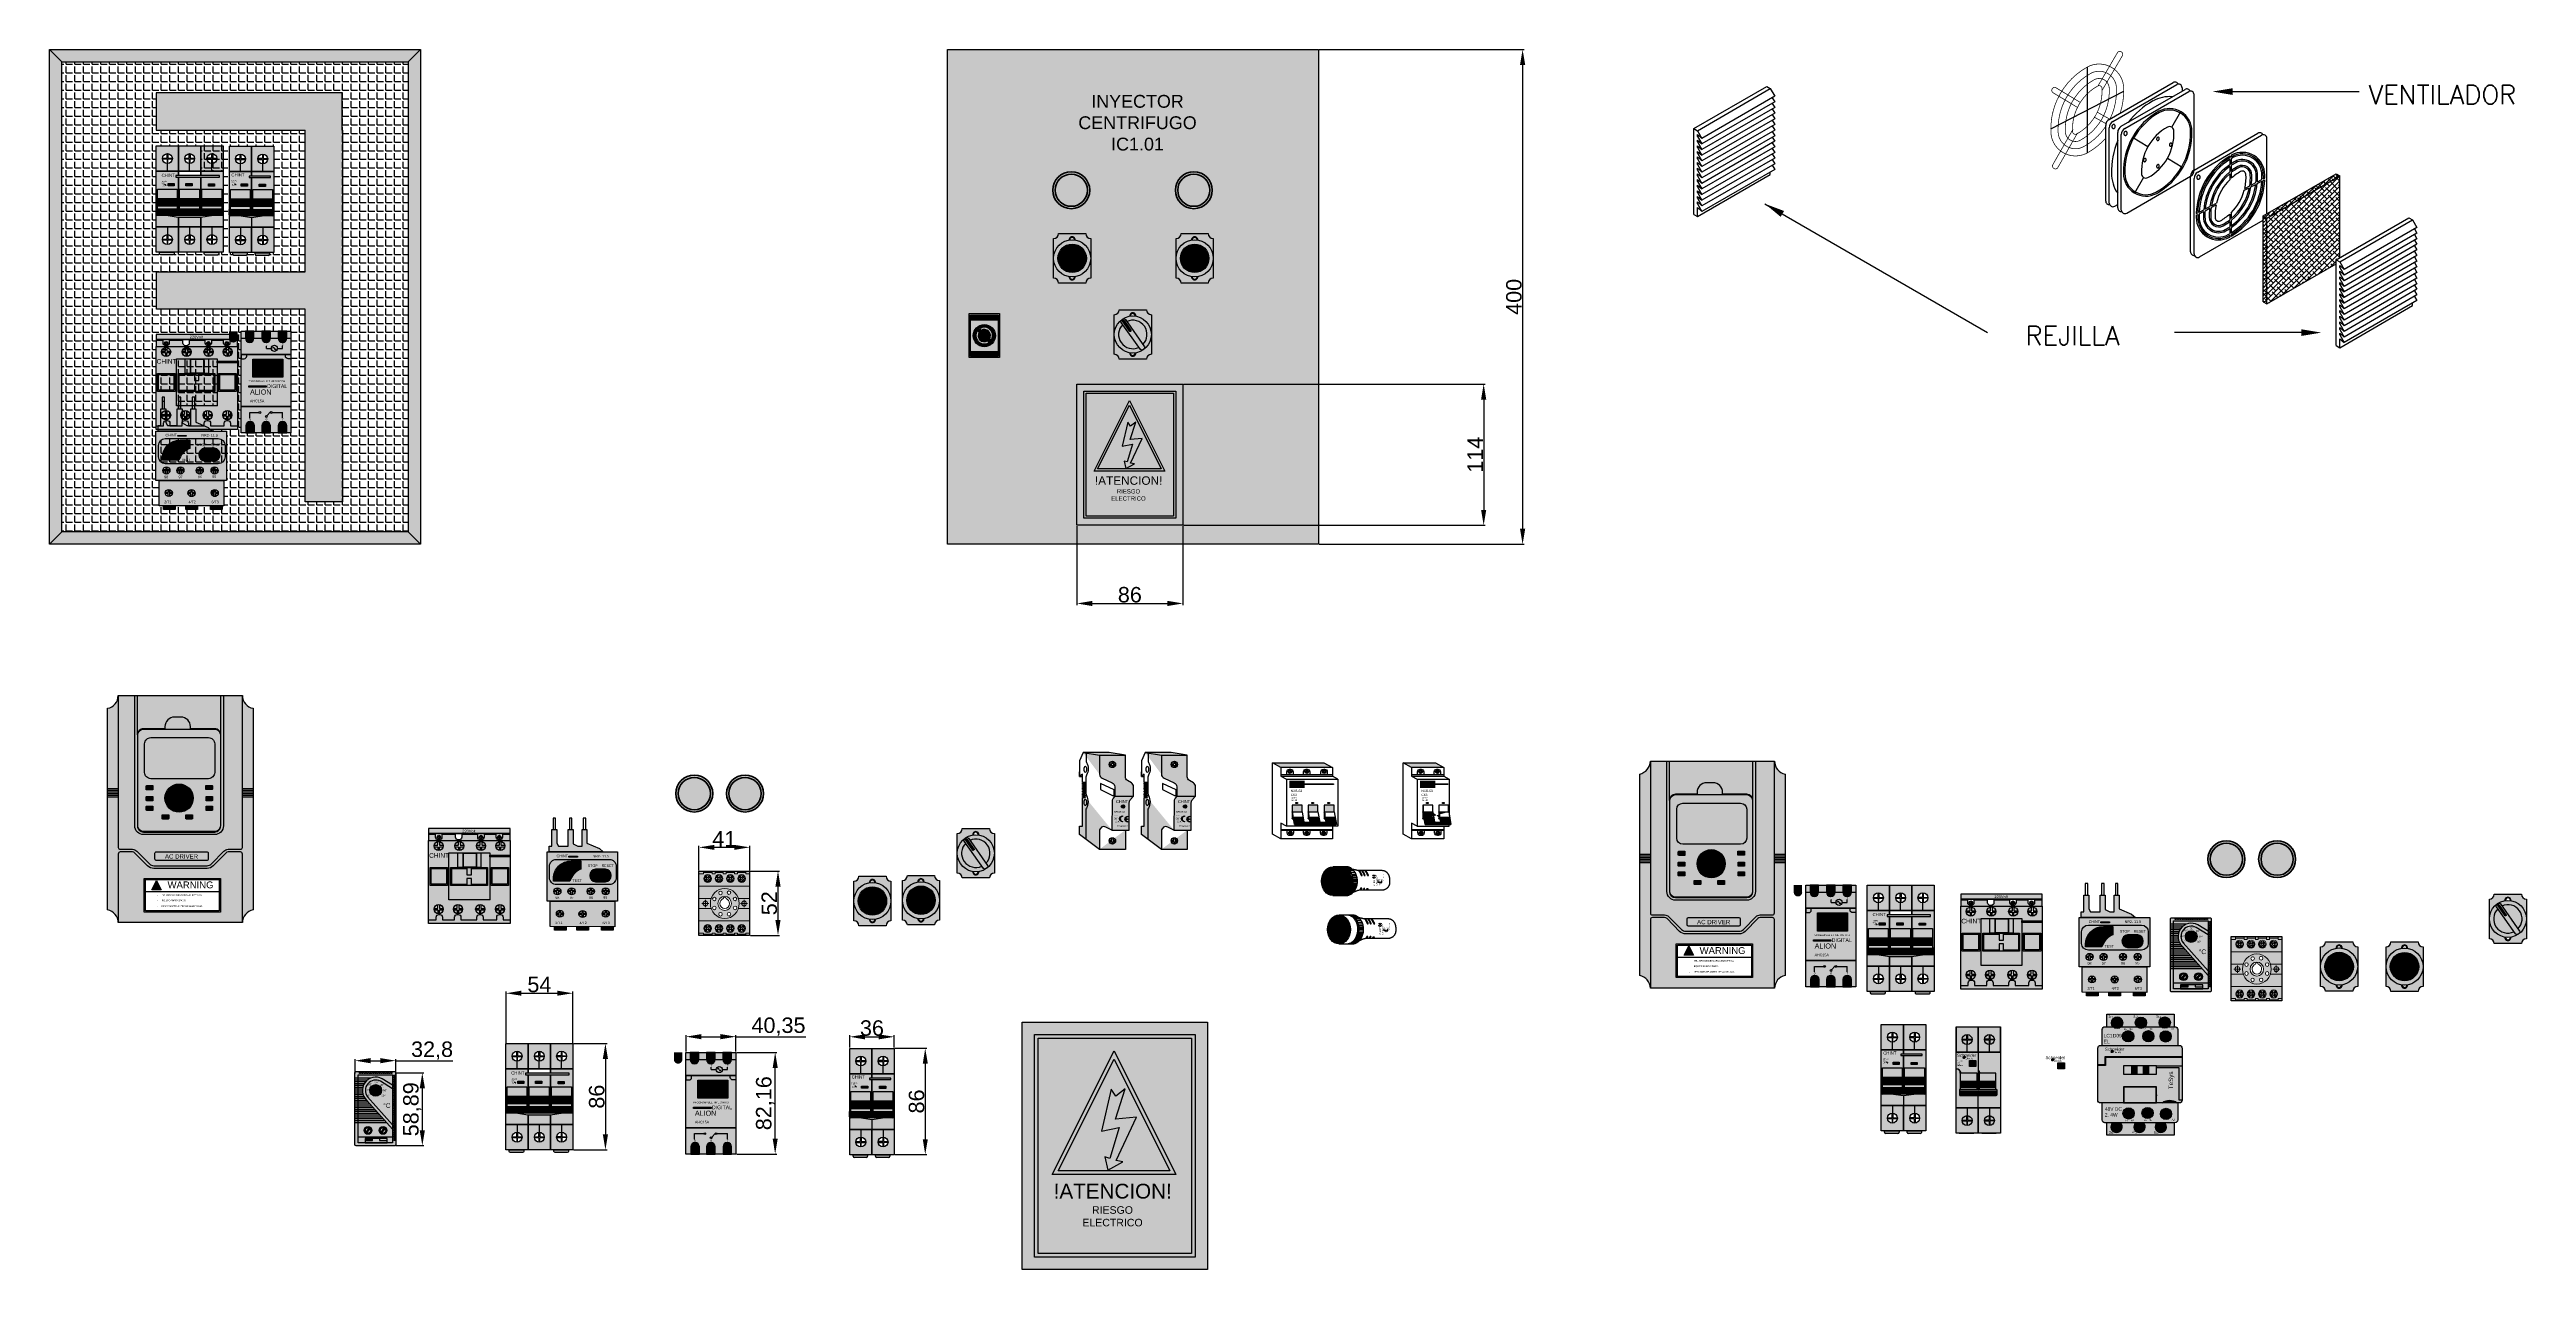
# Model space of a CAD drawing. Header units: millimetres. Extents: x 2499 to 4503, y 2704 to 3691.
import ezdxf

# ---------------------------------------------------------------- set-up
doc = ezdxf.new("R2010")
doc.units = ezdxf.units.MM
for name, color, linetype, true_color in [('Geometría', 7, 'Continuous', 0x008000), ('PDF_Geometría', 7, 'Continuous', 0x008000), ('Rellenos sólidos', 7, 'Continuous', 0xffffff)]:
    doc.layers.add(name, color=color, linetype=linetype, true_color=true_color)
doc.layers.add('Imágenes', color=250, linetype='Continuous')
doc.layers.add('PDF_Imágenes', color=250, linetype='Continuous')
doc.styles.add('ROMANS', font='ROMANS.shx', dxfattribs={"height": 0.12})
doc.styles.get("Standard").update_dxf_attribs({"font": 'arial.ttf'})
doc.dimstyles.new('ISO-25', dxfattribs={"dimtxt": 2.5, "dimasz": 2.5, "dimexe": 1.25, "dimexo": 0.625, "dimtad": 1, "dimtxsty": 'Standard', "dimcen": 2.5, "dimadec": 0, "dimazin": 0, "dimtfac": 1, "dimtmove": 0, "dimatfit": 3, "dimfxl": 1, "dimarcsym": 0})

# ---------------------------------------------------------------- blocks, each defined once
blk = doc.blocks.new('*D1')
at = {"layer": 'Defpoints', "color": 0, "transparency": 16777216}
for p in [(3525.6, 3690.9), (3525.6, 3290.9), (3690.7, 3290.9)]:
    blk.add_point(p, dxfattribs=at)
at = {"layer": 'Rellenos sólidos', "color": 0, "lineweight": -2, "transparency": 16777216}
for p, q in [((3526.2, 3690.9), (3692, 3690.9)), ((3690.7, 3678.4), (3690.7, 3303.4)), ((3526.2, 3290.9), (3692, 3290.9))]:
    blk.add_line(p, q, dxfattribs=at)
at = {"layer": 'Rellenos sólidos', "color": 0, "transparency": 16777216}
for points in [[(3688.6, 3678.4), (3692.8, 3678.4), (3690.7, 3690.9)], [(3688.6, 3303.4), (3692.8, 3303.4), (3690.7, 3290.9)]]:
    blk.add_solid(points, dxfattribs=at)
at = {"layer": 'Rellenos sólidos', "color": 0, "transparency": 16777216, "insert": (3683.7, 3490.9), "char_height": 12.5, "attachment_point": 5, "rotation": 90}
blk.add_mtext('400', dxfattribs=at)
blk = doc.blocks.new('*D2')
at = {"layer": 'Defpoints', "color": 0, "transparency": 16777216}
for p in [(3415.9, 3420.4), (3415.9, 3306.2), (3659.2, 3306.2)]:
    blk.add_point(p, dxfattribs=at)
at = {"layer": 'Rellenos sólidos', "color": 0, "lineweight": -2, "transparency": 16777216}
for p, q in [((3416.5, 3420.4), (3660.4, 3420.4)), ((3659.2, 3407.9), (3659.2, 3318.7)), ((3416.5, 3306.2), (3660.4, 3306.2))]:
    blk.add_line(p, q, dxfattribs=at)
at = {"layer": 'Rellenos sólidos', "color": 0, "transparency": 16777216}
for points in [[(3657.1, 3407.9), (3661.3, 3407.9), (3659.2, 3420.4)], [(3657.1, 3318.7), (3661.3, 3318.7), (3659.2, 3306.2)]]:
    blk.add_solid(points, dxfattribs=at)
at = {"layer": 'Rellenos sólidos', "color": 0, "transparency": 16777216, "insert": (3652.3, 3363.3), "char_height": 12.5, "attachment_point": 5, "rotation": 90}
blk.add_mtext('114', dxfattribs=at)
blk = doc.blocks.new('*D3')
at = {"layer": 'Defpoints', "color": 0, "transparency": 16777216}
for p in [(3330.2, 3306.2), (3415.9, 3306.2), (3415.9, 3243)]:
    blk.add_point(p, dxfattribs=at)
at = {"layer": 'Rellenos sólidos', "color": 0, "lineweight": -2, "transparency": 16777216}
for p, q in [((3330.2, 3305.6), (3330.2, 3241.7)), ((3415.9, 3305.6), (3415.9, 3241.7)), ((3342.7, 3243), (3403.4, 3243))]:
    blk.add_line(p, q, dxfattribs=at)
at = {"layer": 'Rellenos sólidos', "color": 0, "transparency": 16777216}
for points in [[(3342.7, 3245.1), (3342.7, 3240.9), (3330.2, 3243)], [(3403.4, 3245.1), (3403.4, 3240.9), (3415.9, 3243)]]:
    blk.add_solid(points, dxfattribs=at)
at = {"layer": 'Rellenos sólidos', "color": 0, "transparency": 16777216, "insert": (3373, 3250), "char_height": 12.5, "attachment_point": 5}
blk.add_mtext('86', dxfattribs=at)
blk = doc.blocks.new('*D4')
at = {"layer": 'Defpoints', "color": 0, "transparency": 16777216}
for p in [(2922.4, 2927.8), (2868.4, 2887.2), (2922.4, 2887.2)]:
    blk.add_point(p, dxfattribs=at)
at = {"layer": 'Rellenos sólidos', "color": 0, "lineweight": -2, "transparency": 16777216}
for p, q in [((2868.4, 2887.8), (2868.4, 2929.1)), ((2880.9, 2927.8), (2909.9, 2927.8)), ((2922.4, 2887.8), (2922.4, 2929.1))]:
    blk.add_line(p, q, dxfattribs=at)
at = {"layer": 'Rellenos sólidos', "color": 0, "transparency": 16777216}
for points in [[(2880.9, 2929.9), (2880.9, 2925.8), (2868.4, 2927.8)], [(2909.9, 2929.9), (2909.9, 2925.8), (2922.4, 2927.8)]]:
    blk.add_solid(points, dxfattribs=at)
at = {"layer": 'Rellenos sólidos', "color": 0, "transparency": 16777216, "insert": (2895.4, 2934.8), "char_height": 12.5, "attachment_point": 5}
blk.add_mtext('54', dxfattribs=at)
blk = doc.blocks.new('*D5')
at = {"layer": 'Defpoints', "color": 0, "transparency": 16777216}
for p in [(2922.4, 2887.2), (2922.4, 2801.2), (2948.8, 2801.2)]:
    blk.add_point(p, dxfattribs=at)
at = {"layer": 'Rellenos sólidos', "color": 0, "lineweight": -2, "transparency": 16777216}
for p, q in [((2923, 2887.2), (2950.1, 2887.2)), ((2948.8, 2874.7), (2948.8, 2813.7)), ((2923, 2801.2), (2950.1, 2801.2))]:
    blk.add_line(p, q, dxfattribs=at)
at = {"layer": 'Rellenos sólidos', "color": 0, "transparency": 16777216}
for points in [[(2946.7, 2874.7), (2950.9, 2874.7), (2948.8, 2887.2)], [(2946.7, 2813.7), (2950.9, 2813.7), (2948.8, 2801.2)]]:
    blk.add_solid(points, dxfattribs=at)
at = {"layer": 'Rellenos sólidos', "color": 0, "transparency": 16777216, "insert": (2941.8, 2844.2), "char_height": 12.5, "attachment_point": 5, "rotation": 90}
blk.add_mtext('86', dxfattribs=at)
blk = doc.blocks.new('*D6')
at = {"layer": 'Defpoints', "color": 0, "transparency": 16777216}
for p in [(3054.3, 2892.7), (3014, 2880), (3054.3, 2880)]:
    blk.add_point(p, dxfattribs=at)
at = {"layer": 'Rellenos sólidos', "color": 0, "lineweight": -2, "transparency": 16777216}
for p, q in [((3014, 2880.6), (3014, 2893.9)), ((3026.5, 2892.7), (3041.8, 2892.7)), ((3054.3, 2880.6), (3054.3, 2893.9)), ((3054.3, 2892.7), (3110.9, 2892.7))]:
    blk.add_line(p, q, dxfattribs=at)
at = {"layer": 'Rellenos sólidos', "color": 0, "transparency": 16777216}
for points in [[(3026.5, 2894.8), (3026.5, 2890.6), (3014, 2892.7)], [(3041.8, 2894.8), (3041.8, 2890.6), (3054.3, 2892.7)]]:
    blk.add_solid(points, dxfattribs=at)
at = {"layer": 'Rellenos sólidos', "color": 0, "transparency": 16777216, "insert": (3088.8, 2900.8), "char_height": 12.5, "attachment_point": 5}
blk.add_mtext('40,35', dxfattribs=at)
blk = doc.blocks.new('*D7')
at = {"layer": 'Defpoints', "color": 0, "transparency": 16777216}
for p in [(3054.3, 2880), (3086.1, 2880), (3054.3, 2797.8)]:
    blk.add_point(p, dxfattribs=at)
at = {"layer": 'Rellenos sólidos', "color": 0, "lineweight": -2, "transparency": 16777216}
for p, q in [((3055, 2880), (3087.4, 2880)), ((3086.1, 2810.3), (3086.1, 2867.5)), ((3055, 2797.8), (3087.4, 2797.8))]:
    blk.add_line(p, q, dxfattribs=at)
at = {"layer": 'Rellenos sólidos', "color": 0, "transparency": 16777216}
for points in [[(3084.1, 2867.5), (3088.2, 2867.5), (3086.1, 2880)], [(3084.1, 2810.3), (3088.2, 2810.3), (3086.1, 2797.8)]]:
    blk.add_solid(points, dxfattribs=at)
at = {"layer": 'Rellenos sólidos', "color": 0, "transparency": 16777216, "insert": (3078, 2838.9), "char_height": 12.5, "attachment_point": 5, "rotation": 90}
blk.add_mtext('82,16', dxfattribs=at)
blk = doc.blocks.new('*D8')
at = {"layer": 'Defpoints', "color": 0, "transparency": 16777216}
for p in [(2779.2, 2873.3), (2746.4, 2862.2), (2779.2, 2861.1)]:
    blk.add_point(p, dxfattribs=at)
at = {"layer": 'Rellenos sólidos', "color": 0, "lineweight": -2, "transparency": 16777216}
for p, q in [((2746.4, 2862.8), (2746.4, 2874.6)), ((2758.9, 2873.3), (2766.7, 2873.3)), ((2779.2, 2861.7), (2779.2, 2874.6)), ((2779.2, 2873.3), (2825.5, 2873.3))]:
    blk.add_line(p, q, dxfattribs=at)
at = {"layer": 'Rellenos sólidos', "color": 0, "transparency": 16777216}
for points in [[(2758.9, 2875.4), (2758.9, 2871.2), (2746.4, 2873.3)], [(2766.7, 2875.4), (2766.7, 2871.2), (2779.2, 2873.3)]]:
    blk.add_solid(points, dxfattribs=at)
at = {"layer": 'Rellenos sólidos', "color": 0, "transparency": 16777216, "insert": (2808.6, 2881.4), "char_height": 12.5, "attachment_point": 5}
blk.add_mtext('32,8', dxfattribs=at)
blk = doc.blocks.new('*D9')
at = {"layer": 'Defpoints', "color": 0, "transparency": 16777216}
for p in [(2779.2, 2863.5), (2778.2, 2804.6), (2800.7, 2804.6)]:
    blk.add_point(p, dxfattribs=at)
at = {"layer": 'Rellenos sólidos', "color": 0, "lineweight": -2, "transparency": 16777216}
for p, q in [((2779.8, 2863.5), (2802, 2863.5)), ((2800.7, 2851), (2800.7, 2817.1)), ((2778.9, 2804.6), (2802, 2804.6))]:
    blk.add_line(p, q, dxfattribs=at)
at = {"layer": 'Rellenos sólidos', "color": 0, "transparency": 16777216}
for points in [[(2798.6, 2851), (2802.8, 2851), (2800.7, 2863.5)], [(2798.6, 2817.1), (2802.8, 2817.1), (2800.7, 2804.6)]]:
    blk.add_solid(points, dxfattribs=at)
at = {"layer": 'Rellenos sólidos', "color": 0, "transparency": 16777216, "insert": (2792.6, 2834), "char_height": 12.5, "attachment_point": 5, "rotation": 90}
blk.add_mtext('58,89', dxfattribs=at)
blk = doc.blocks.new('*D10')
at = {"layer": 'Defpoints', "color": 0, "transparency": 16777216}
for p in [(3182.4, 2892.6), (3146.4, 2883.3), (3182.4, 2883.3)]:
    blk.add_point(p, dxfattribs=at)
at = {"layer": 'Rellenos sólidos', "color": 0, "lineweight": -2, "transparency": 16777216}
for p, q in [((3146.4, 2883.9), (3146.4, 2893.8)), ((3158.9, 2892.6), (3169.9, 2892.6)), ((3182.4, 2883.9), (3182.4, 2893.8))]:
    blk.add_line(p, q, dxfattribs=at)
at = {"layer": 'Rellenos sólidos', "color": 0, "transparency": 16777216}
for points in [[(3158.9, 2894.6), (3158.9, 2890.5), (3146.4, 2892.6)], [(3169.9, 2894.6), (3169.9, 2890.5), (3182.4, 2892.6)]]:
    blk.add_solid(points, dxfattribs=at)
at = {"layer": 'Rellenos sólidos', "color": 0, "transparency": 16777216, "insert": (3164.4, 2899.6), "char_height": 12.5, "attachment_point": 5}
blk.add_mtext('36', dxfattribs=at)
blk = doc.blocks.new('*D11')
at = {"layer": 'Defpoints', "color": 0, "transparency": 16777216}
for p in [(3182.4, 2883.3), (3182.4, 2797.3), (3207.5, 2797.3)]:
    blk.add_point(p, dxfattribs=at)
at = {"layer": 'Rellenos sólidos', "color": 0, "lineweight": -2, "transparency": 16777216}
for p, q in [((3183, 2883.3), (3208.8, 2883.3)), ((3207.5, 2870.8), (3207.5, 2809.8)), ((3183, 2797.3), (3208.8, 2797.3))]:
    blk.add_line(p, q, dxfattribs=at)
at = {"layer": 'Rellenos sólidos', "color": 0, "transparency": 16777216}
for points in [[(3205.5, 2870.8), (3209.6, 2870.8), (3207.5, 2883.3)], [(3205.5, 2809.8), (3209.6, 2809.8), (3207.5, 2797.3)]]:
    blk.add_solid(points, dxfattribs=at)
at = {"layer": 'Rellenos sólidos', "color": 0, "transparency": 16777216, "insert": (3200.5, 2840.3), "char_height": 12.5, "attachment_point": 5, "rotation": 90}
blk.add_mtext('86', dxfattribs=at)
blk = doc.blocks.new('*D12')
at = {"layer": 'Defpoints', "color": 0, "transparency": 16777216}
for p in [(3065.5, 3026.6), (3065.5, 2974.6), (3088.4, 2974.6)]:
    blk.add_point(p, dxfattribs=at)
at = {"layer": 'Rellenos sólidos', "color": 0, "lineweight": -2, "transparency": 16777216}
for p, q in [((3066.1, 3026.6), (3089.7, 3026.6)), ((3088.4, 3014.1), (3088.4, 2987.1)), ((3066.1, 2974.6), (3089.7, 2974.6))]:
    blk.add_line(p, q, dxfattribs=at)
at = {"layer": 'Rellenos sólidos', "color": 0, "transparency": 16777216}
for points in [[(3086.3, 3014.1), (3090.5, 3014.1), (3088.4, 3026.6)], [(3086.3, 2987.1), (3090.5, 2987.1), (3088.4, 2974.6)]]:
    blk.add_solid(points, dxfattribs=at)
at = {"layer": 'Rellenos sólidos', "color": 0, "transparency": 16777216, "insert": (3081.4, 3000.6), "char_height": 12.5, "attachment_point": 5, "rotation": 90}
blk.add_mtext('52', dxfattribs=at)
blk = doc.blocks.new('*D13')
at = {"layer": 'Defpoints', "color": 0, "transparency": 16777216}
for p in [(3024.5, 3045.8), (3024.5, 3026.6), (3065.5, 3026.6)]:
    blk.add_point(p, dxfattribs=at)
at = {"layer": 'Rellenos sólidos', "color": 0, "lineweight": -2, "transparency": 16777216}
for p, q in [((3024.5, 3027.2), (3024.5, 3047)), ((3053, 3045.8), (3037, 3045.8)), ((3065.5, 3027.2), (3065.5, 3047))]:
    blk.add_line(p, q, dxfattribs=at)
at = {"layer": 'Rellenos sólidos', "color": 0, "transparency": 16777216}
for points in [[(3037, 3047.8), (3037, 3043.7), (3024.5, 3045.8)], [(3053, 3047.8), (3053, 3043.7), (3065.5, 3045.8)]]:
    blk.add_solid(points, dxfattribs=at)
at = {"layer": 'Rellenos sólidos', "color": 0, "transparency": 16777216, "insert": (3045, 3052.7), "char_height": 12.5, "attachment_point": 5}
blk.add_mtext('41', dxfattribs=at)
blk = doc.blocks.new('*X15')
at = {"color": 0}
for p, q in [((30.316, -38.132), (31.321, -37.126)), ((30.316, -38.203), (31.326, -37.193)), ((30.316, -38.061), (31.154, -37.223)), ((30.316, -38.273), (31.326, -37.264)), ((30.316, -37.991), (30.987, -37.32)), ((30.316, -38.344), (31.326, -37.334)), ((30.316, -38.415), (31.326, -37.405)), ((30.316, -37.92), (30.82, -37.416)), ((30.865, -37.441), (30.833, -37.409)), ((30.971, -37.477), (30.883, -37.388)), ((30.936, -37.371), (30.922, -37.357)), ((31.042, -37.406), (30.967, -37.331)), ((31.077, -37.512), (30.989, -37.424)), ((31.113, -37.335), (31.057, -37.279)), ((31.148, -37.441), (31.06, -37.353)), ((31.219, -37.371), (31.13, -37.282)), ((31.183, -37.265), (31.146, -37.228)), ((31.254, -37.477), (31.166, -37.388)), ((31.289, -37.3), (31.201, -37.211)), ((31.254, -37.194), (31.236, -37.176)), ((31.325, -37.406), (31.236, -37.318)), ((31.326, -37.477), (31.272, -37.424)), ((31.326, -37.195), (31.281, -37.15)), ((31.326, -37.265), (31.307, -37.247)), ((30.316, -38.485), (31.326, -37.476)), ((30.316, -37.849), (30.652, -37.513)), ((30.316, -38.556), (31.326, -37.547)), ((30.316, -37.778), (30.485, -37.609)), ((30.316, -38.627), (31.326, -37.617)), ((30.316, -38.698), (31.326, -37.688)), ((30.316, -37.708), (30.318, -37.706)), ((30.316, -38.768), (31.326, -37.759)), ((30.406, -37.76), (30.34, -37.693)), ((30.441, -37.866), (30.353, -37.777)), ((30.512, -37.795), (30.423, -37.706)), ((30.476, -37.689), (30.429, -37.642)), ((30.582, -37.724), (30.494, -37.636)), ((30.547, -37.618), (30.519, -37.59)), ((30.618, -37.83), (30.529, -37.742)), ((30.653, -37.653), (30.565, -37.565)), ((30.688, -37.76), (30.6, -37.671)), ((30.618, -37.547), (30.608, -37.538)), ((30.724, -37.866), (30.635, -37.777)), ((30.724, -37.583), (30.653, -37.512)), ((30.759, -37.689), (30.671, -37.6)), ((30.795, -37.795), (30.706, -37.706)), ((30.83, -37.618), (30.741, -37.53)), ((30.795, -37.512), (30.743, -37.46)), ((30.865, -37.724), (30.777, -37.636)), ((30.901, -37.547), (30.812, -37.459)), ((30.901, -37.83), (30.812, -37.742)), ((30.936, -37.653), (30.848, -37.565)), ((30.971, -37.76), (30.883, -37.671)), ((31.007, -37.583), (30.918, -37.494)), ((31.007, -37.866), (30.918, -37.777)), ((31.042, -37.689), (30.954, -37.6)), ((31.077, -37.795), (30.989, -37.706)), ((31.113, -37.618), (31.024, -37.53)), ((31.148, -37.724), (31.06, -37.636)), ((31.183, -37.547), (31.095, -37.459)), ((31.183, -37.83), (31.095, -37.742)), ((31.219, -37.653), (31.13, -37.565)), ((31.254, -37.76), (31.166, -37.671)), ((31.289, -37.583), (31.201, -37.494)), ((31.289, -37.866), (31.201, -37.777)), ((31.325, -37.689), (31.236, -37.6)), ((31.326, -37.76), (31.272, -37.706)), ((31.326, -37.548), (31.307, -37.53)), ((30.335, -37.83), (30.316, -37.811)), ((30.316, -38.839), (31.326, -37.829)), ((30.37, -37.936), (30.316, -37.882)), ((30.335, -38.113), (30.316, -38.094)), ((30.406, -38.042), (30.317, -37.954)), ((30.346, -38.88), (31.326, -37.9)), ((30.441, -38.148), (30.353, -38.06)), ((30.476, -37.972), (30.388, -37.883)), ((30.512, -38.078), (30.423, -37.989)), ((30.547, -37.901), (30.459, -37.813)), ((30.547, -38.184), (30.459, -38.095)), ((30.582, -38.007), (30.494, -37.919)), ((30.514, -38.783), (31.326, -37.971)), ((30.618, -38.113), (30.529, -38.025)), ((30.653, -37.936), (30.565, -37.848)), ((30.688, -38.042), (30.6, -37.954)), ((30.724, -38.148), (30.635, -38.06)), ((30.759, -37.972), (30.671, -37.883)), ((30.681, -38.686), (31.326, -38.042)), ((30.795, -38.078), (30.706, -37.989)), ((30.83, -37.901), (30.741, -37.813)), ((30.83, -38.184), (30.741, -38.095)), ((30.865, -38.007), (30.777, -37.919)), ((30.901, -38.113), (30.812, -38.025)), ((30.936, -37.936), (30.848, -37.848)), ((30.848, -38.59), (31.326, -38.112)), ((30.971, -38.042), (30.883, -37.954)), ((31.007, -38.148), (30.918, -38.06)), ((31.042, -37.972), (30.954, -37.883)), ((31.077, -38.078), (30.989, -37.989)), ((31.113, -37.901), (31.024, -37.813)), ((31.113, -38.184), (31.024, -38.095)), ((31.148, -38.007), (31.06, -37.919)), ((31.183, -38.113), (31.095, -38.025)), ((31.219, -37.936), (31.13, -37.848)), ((31.254, -38.042), (31.166, -37.954)), ((31.289, -38.148), (31.201, -38.06)), ((31.325, -37.972), (31.236, -37.883)), ((31.326, -38.043), (31.272, -37.989)), ((31.326, -37.831), (31.307, -37.813)), ((31.326, -38.114), (31.307, -38.095)), ((30.37, -38.219), (30.316, -38.165)), ((30.335, -38.396), (30.316, -38.377)), ((30.37, -38.502), (30.316, -38.448)), ((30.406, -38.325), (30.317, -38.237)), ((30.441, -38.431), (30.353, -38.343)), ((30.476, -38.254), (30.388, -38.166)), ((30.476, -38.537), (30.388, -38.449)), ((30.512, -38.361), (30.423, -38.272)), ((30.547, -38.467), (30.459, -38.378)), ((30.582, -38.29), (30.494, -38.201)), ((30.618, -38.396), (30.529, -38.308)), ((30.653, -38.219), (30.565, -38.131)), ((30.653, -38.502), (30.565, -38.414)), ((30.688, -38.325), (30.6, -38.237)), ((30.724, -38.431), (30.635, -38.343)), ((30.759, -38.254), (30.671, -38.166)), ((30.759, -38.537), (30.671, -38.449)), ((30.795, -38.361), (30.706, -38.272)), ((30.83, -38.467), (30.741, -38.378)), ((30.865, -38.29), (30.777, -38.201)), ((30.901, -38.396), (30.812, -38.308)), ((30.936, -38.219), (30.848, -38.131)), ((30.936, -38.502), (30.848, -38.414)), ((30.971, -38.325), (30.883, -38.237)), ((31.007, -38.431), (30.918, -38.343)), ((31.042, -38.254), (30.954, -38.166)), ((31.004, -38.5), (30.954, -38.449)), ((31.077, -38.361), (30.989, -38.272)), ((31.015, -38.493), (31.326, -38.183)), ((31.094, -38.448), (31.024, -38.378)), ((31.148, -38.29), (31.06, -38.201)), ((31.183, -38.396), (31.095, -38.308)), ((31.219, -38.219), (31.13, -38.131)), ((31.139, -38.422), (31.13, -38.414)), ((31.254, -38.325), (31.166, -38.237)), ((31.183, -38.397), (31.276, -38.304)), ((31.228, -38.37), (31.201, -38.343)), ((31.325, -38.254), (31.236, -38.166)), ((31.281, -38.282), (31.272, -38.272)), ((31.319, -38.26), (31.326, -38.254)), ((30.335, -38.679), (30.316, -38.66)), ((30.37, -38.785), (30.316, -38.731)), ((30.406, -38.608), (30.317, -38.52)), ((30.377, -38.862), (30.317, -38.802)), ((30.441, -38.714), (30.353, -38.626)), ((30.466, -38.81), (30.388, -38.732)), ((30.512, -38.643), (30.423, -38.555)), ((30.547, -38.749), (30.459, -38.661)), ((30.582, -38.573), (30.494, -38.484)), ((30.511, -38.784), (30.494, -38.767)), ((30.618, -38.679), (30.529, -38.59)), ((30.601, -38.733), (30.565, -38.696)), ((30.688, -38.608), (30.6, -38.52)), ((30.69, -38.681), (30.635, -38.626)), ((30.78, -38.629), (30.706, -38.555)), ((30.865, -38.573), (30.777, -38.484)), ((30.825, -38.603), (30.812, -38.59)), ((30.915, -38.551), (30.883, -38.52))]:
    blk.add_line(p, q, dxfattribs=at)
blk = doc.blocks.new('*X14')
at = {"color": 0}
for p, q in [((30.61, -37.537), (30.747, -37.4)), ((30.732, -37.467), (30.695, -37.43)), ((30.736, -37.465), (30.872, -37.328)), ((30.765, -37.448), (30.746, -37.428)), ((30.786, -37.415), (30.762, -37.392)), ((30.833, -37.409), (30.799, -37.375)), ((30.839, -37.362), (30.83, -37.353)), ((30.861, -37.392), (30.998, -37.256)), ((30.9, -37.37), (30.863, -37.333)), ((30.967, -37.331), (30.931, -37.294)), ((30.933, -37.35), (30.932, -37.348)), ((31.001, -37.312), (30.985, -37.295)), ((30.987, -37.32), (31.123, -37.183)), ((31.024, -37.282), (30.998, -37.256)), ((31.068, -37.273), (31.038, -37.242)), ((31.077, -37.229), (31.065, -37.217)), ((31.135, -37.234), (31.099, -37.197)), ((31.112, -37.247), (31.249, -37.111)), ((31.202, -37.195), (31.166, -37.159)), ((31.236, -37.176), (31.223, -37.163)), ((31.263, -37.15), (31.233, -37.12)), ((31.238, -37.175), (31.302, -37.111)), ((31.303, -37.137), (31.276, -37.11)), ((30.266, -37.722), (30.294, -37.694)), ((30.266, -37.775), (30.316, -37.725)), ((30.266, -37.828), (30.316, -37.778)), ((30.316, -37.741), (30.269, -37.693)), ((30.308, -37.68), (30.292, -37.663)), ((30.294, -37.694), (30.371, -37.618)), ((30.316, -37.794), (30.295, -37.773)), ((30.362, -37.68), (30.325, -37.644)), ((30.359, -37.682), (30.496, -37.545)), ((30.361, -37.627), (30.359, -37.624)), ((30.429, -37.642), (30.393, -37.605)), ((30.463, -37.622), (30.454, -37.614)), ((30.494, -37.6), (30.46, -37.566)), ((30.485, -37.609), (30.622, -37.473)), ((30.53, -37.583), (30.507, -37.561)), ((30.547, -37.547), (30.527, -37.527)), ((30.597, -37.545), (30.561, -37.508)), ((30.6, -37.494), (30.594, -37.489)), ((30.665, -37.506), (30.628, -37.469)), ((30.698, -37.486), (30.693, -37.481)), ((30.282, -37.813), (30.266, -37.797)), ((30.266, -37.881), (30.316, -37.831)), ((30.308, -37.892), (30.266, -37.85)), ((30.266, -37.934), (30.316, -37.884)), ((30.266, -37.987), (30.316, -37.937)), ((30.266, -38.041), (30.316, -37.991)), ((30.282, -38.025), (30.266, -38.009)), ((30.266, -38.094), (30.316, -38.044)), ((30.308, -38.104), (30.266, -38.062)), ((30.266, -38.147), (30.316, -38.097)), ((30.316, -37.953), (30.269, -37.905)), ((30.316, -38.165), (30.269, -38.117)), ((30.316, -38.006), (30.295, -37.985)), ((30.266, -38.2), (30.316, -38.15)), ((30.266, -38.253), (30.316, -38.203)), ((30.282, -38.237), (30.266, -38.221)), ((30.266, -38.306), (30.316, -38.256)), ((30.308, -38.316), (30.266, -38.274)), ((30.266, -38.359), (30.316, -38.309)), ((30.266, -38.412), (30.316, -38.362)), ((30.266, -38.465), (30.316, -38.415)), ((30.282, -38.449), (30.266, -38.433)), ((30.316, -38.377), (30.269, -38.33)), ((30.316, -38.218), (30.295, -38.197)), ((30.316, -38.43), (30.295, -38.409)), ((30.266, -38.518), (30.316, -38.468)), ((30.308, -38.528), (30.266, -38.486)), ((30.266, -38.571), (30.316, -38.521)), ((30.266, -38.624), (30.316, -38.574)), ((30.266, -38.677), (30.316, -38.627)), ((30.282, -38.661), (30.266, -38.645)), ((30.266, -38.73), (30.316, -38.68)), ((30.308, -38.741), (30.266, -38.698)), ((30.266, -38.783), (30.316, -38.733)), ((30.266, -38.836), (30.316, -38.786)), ((30.316, -38.589), (30.269, -38.542)), ((30.316, -38.801), (30.269, -38.754)), ((30.316, -38.642), (30.295, -38.621)), ((30.282, -38.873), (30.266, -38.857)), ((30.279, -38.876), (30.316, -38.839)), ((30.316, -38.854), (30.295, -38.833)), ((30.313, -38.895), (30.316, -38.892))]:
    blk.add_line(p, q, dxfattribs=at)
blk = doc.blocks.new('VARIADOR')
h = blk.add_hatch(color=252)
h.dxf.hatch_style = 1
edge = h.paths.add_edge_path()
edge.add_line((-11.4, 56.1), (-28.8, 56.1))
edge.add_arc((-28.8, 51.2), 4.94, 90, 180)
edge.add_line((-33.7, 51.2), (-33.7, -22.5))
edge.add_arc((-28.8, -22.5), 4.94, 180, 270)
edge.add_line((-28.8, -27.4), (28.8, -27.4))
edge.add_arc((28.8, -22.5), 4.94, 270, 360)
edge.add_line((33.7, -22.5), (33.7, 51.2))
edge.add_arc((28.8, 51.2), 4.94, 0, 90)
edge.add_line((28.8, 56.1), (9.2, 56.1))
edge.add_line((9.2, 56.1), (9.2, 57.8))
edge.add_arc((1.5, 57.8), 7.73, 0, 90)
edge.add_line((1.5, 65.5), (-3.7, 65.5))
edge.add_arc((-3.7, 57.8), 7.73, 90, 180)
edge.add_line((-11.4, 57.8), (-11.4, 56.1))
at = {"true_color": 0x000000}
h = blk.add_hatch(color=18, dxfattribs=at)
h.dxf.hatch_style = 1
edge = h.paths.add_edge_path()
edge.add_line((-22.9, 48.9), (23.8, 48.9))
edge.add_arc((23.8, 44), 4.94, 0, 90, ccw=False)
edge.add_line((28.8, 44), (28.8, 20.7))
edge.add_arc((23.8, 20.7), 4.94, 270, 360, ccw=False)
edge.add_line((23.8, 15.7), (-22.9, 15.7))
edge.add_arc((-22.9, 20.7), 4.94, 180, 270, ccw=False)
edge.add_line((-27.9, 20.7), (-27.9, 44))
edge.add_arc((-22.9, 44), 4.94, 90, 180, ccw=False)
h = blk.add_hatch(color=18, dxfattribs=at)
h.dxf.hatch_style = 1
edge = h.paths.add_edge_path()
edge.add_line((-22.9, 48.9), (23.8, 48.9))
edge.add_arc((23.8, 44), 4.94, 0, 90, ccw=False)
edge.add_line((28.8, 44), (28.8, 20.7))
edge.add_arc((23.8, 20.7), 4.94, 270, 360, ccw=False)
edge.add_line((23.8, 15.7), (-22.9, 15.7))
edge.add_arc((-22.9, 20.7), 4.94, 180, 270, ccw=False)
edge.add_line((-27.9, 20.7), (-27.9, 44))
edge.add_arc((-22.9, 44), 4.94, 90, 180, ccw=False)
at = {"true_color": 0xf26722}
h = blk.add_hatch(color=30, dxfattribs=at)
h.dxf.hatch_style = 1
edge = h.paths.add_edge_path()
edge.add_line((-26.2, 10.1), (-21.3, 10.1))
edge.add_line((-21.3, 10.1), (-21.3, 6.6))
edge.add_line((-21.3, 6.6), (-26.2, 6.6))
edge.add_arc((-26.2, 7.1), 0.421, 180, 270, ccw=False)
edge.add_line((-26.6, 7.1), (-26.6, 9.6))
edge.add_arc((-26.2, 9.6), 0.421, 90, 180, ccw=False)
h = blk.add_hatch(color=4)
h.dxf.hatch_style = 1
edge = h.paths.add_edge_path()
edge.add_line((-26.2, 1.4), (-21.3, 1.4))
edge.add_line((-21.3, 1.4), (-21.3, -2.1))
edge.add_line((-21.3, -2.1), (-26.2, -2.1))
edge.add_arc((-26.2, -1.6), 0.421, 180, 270, ccw=False)
edge.add_line((-26.6, -1.6), (-26.6, 1))
edge.add_arc((-26.2, 1), 0.421, 90, 180, ccw=False)
at = {"true_color": 0x000000}
h = blk.add_hatch(color=18, dxfattribs=at)
h.dxf.hatch_style = 1
edge = h.paths.add_edge_path()
edge.add_arc((0, 0), 11.4, 0, 360)
at = {"true_color": 0x58ba48}
h = blk.add_hatch(color=85, dxfattribs=at)
h.dxf.hatch_style = 1
edge = h.paths.add_edge_path()
edge.add_line((21.6, 10.3), (26.5, 10.3))
edge.add_arc((26.5, 9.9), 0.421, 0, 90, ccw=False)
edge.add_line((27, 9.9), (27, 7.3))
edge.add_arc((26.5, 7.3), 0.421, -90, 0, ccw=False)
edge.add_line((26.5, 6.9), (21.6, 6.9))
edge.add_line((21.6, 6.9), (21.6, 10.3))
h.paths.add_polyline_path([(21.6, -9.7), (27.1, -9.7), (27.1, -7), (21.6, -7)], flags=9)
at = {"true_color": 0xc8c92d}
h = blk.add_hatch(color=52, dxfattribs=at)
h.dxf.hatch_style = 1
edge = h.paths.add_edge_path()
edge.add_line((21.6, 10.3), (26.5, 10.3))
edge.add_arc((26.5, 9.9), 0.421, 0, 90, ccw=False)
edge.add_line((27, 9.9), (27, 7.3))
edge.add_arc((26.5, 7.3), 0.421, -90, 0, ccw=False)
edge.add_line((26.5, 6.9), (21.6, 6.9))
edge.add_line((21.6, 6.9), (21.6, 10.3))
at = {"true_color": 0x58ba48}
h = blk.add_hatch(color=85, dxfattribs=at)
h.dxf.hatch_style = 1
edge = h.paths.add_edge_path()
edge.add_line((21.6, 10.3), (26.5, 10.3))
edge.add_arc((26.5, 9.9), 0.421, 0, 90, ccw=False)
edge.add_line((27, 9.9), (27, 7.3))
edge.add_arc((26.5, 7.3), 0.421, -90, 0, ccw=False)
edge.add_line((26.5, 6.9), (21.6, 6.9))
edge.add_line((21.6, 6.9), (21.6, 10.3))
at = {"true_color": 0xc8c92d}
h = blk.add_hatch(color=52, dxfattribs=at)
h.dxf.hatch_style = 1
edge = h.paths.add_edge_path()
edge.add_line((21.8, 1.4), (26.7, 1.4))
edge.add_arc((26.7, 1), 0.421, 0, 90, ccw=False)
edge.add_line((27.1, 1), (27.1, -1.6))
edge.add_arc((26.7, -1.6), 0.421, 270, 360, ccw=False)
edge.add_line((26.7, -2.1), (21.8, -2.1))
edge.add_line((21.8, -2.1), (21.8, 1.4))
at = {"true_color": 0xf7abae}
h = blk.add_hatch(color=241, dxfattribs=at)
h.dxf.hatch_style = 1
edge = h.paths.add_edge_path()
edge.add_line((-26.2, -6.5), (-21.3, -6.5))
edge.add_line((-21.3, -6.5), (-21.3, -9.9))
edge.add_line((-21.3, -9.9), (-26.2, -9.9))
edge.add_arc((-26.2, -9.5), 0.421, 180, 270, ccw=False)
edge.add_line((-26.6, -9.5), (-26.6, -6.9))
edge.add_arc((-26.2, -6.9), 0.421, 90, 180, ccw=False)
h = blk.add_hatch(color=7)
h.dxf.hatch_style = 1
h.paths.add_polyline_path([(-24.4, -8.2), (-25.8, -8.9), (-25.8, -7.5)])
h.paths.add_polyline_path([(-21.9, -8.2), (-23.4, -8.9), (-23.4, -7.5)])
h = blk.add_hatch(color=7)
h.dxf.hatch_style = 1
edge = h.paths.add_edge_path()
edge.add_line((-13.7, -13.4), (-8.4, -13.4))
edge.add_line((-8.4, -13.4), (-8.4, -16.5))
edge.add_arc((-8.8, -16.5), 0.421, -90, 0, ccw=False)
edge.add_line((-8.8, -16.9), (-13.3, -16.9))
edge.add_arc((-13.3, -16.5), 0.421, 180, 270, ccw=False)
edge.add_line((-13.7, -16.5), (-13.7, -13.4))
edge = h.paths.add_edge_path()
edge.add_line((5.5, -13.4), (10.8, -13.4))
edge.add_line((10.8, -13.4), (10.8, -16.5))
edge.add_arc((10.4, -16.5), 0.421, -90, 0, ccw=False)
edge.add_line((10.4, -16.9), (5.9, -16.9))
edge.add_arc((5.9, -16.5), 0.421, 180, 270, ccw=False)
edge.add_line((5.5, -16.5), (5.5, -13.4))
at = {"true_color": 0x000000}
h = blk.add_hatch(color=18, dxfattribs=at)
h.dxf.hatch_style = 1
h.paths.add_polyline_path([(-11.1, -14.2), (-10.4, -15.6), (-11.8, -15.6)])
h.paths.add_polyline_path([(8.1, -16.1), (7.4, -14.7), (8.8, -14.7)])
at = {"true_color": 0xed1f24}
h = blk.add_hatch(color=240, dxfattribs=at)
h.dxf.hatch_style = 1
edge = h.paths.add_edge_path()
edge.add_line((21.8, -6.5), (26.7, -6.5))
edge.add_arc((26.7, -6.9), 0.421, 0, 90, ccw=False)
edge.add_line((27.1, -6.9), (27.1, -9.5))
edge.add_arc((26.7, -9.5), 0.421, 270, 360, ccw=False)
edge.add_line((26.7, -9.9), (21.8, -9.9))
edge.add_line((21.8, -9.9), (21.8, -6.5))
h = blk.add_hatch(color=7)
h.dxf.hatch_style = 1
edge = h.paths.add_edge_path()
edge.add_line((-18.4, -43.5), (22.4, -43.5))
edge.add_arc((22.4, -44.5), 1.06, 0, 90, ccw=False)
edge.add_line((23.5, -44.5), (23.5, -49.3))
edge.add_arc((22.4, -49.3), 1.06, -90, 0, ccw=False)
edge.add_line((22.4, -50.4), (-18.4, -50.4))
edge.add_arc((-18.4, -49.3), 1.06, 180, 270, ccw=False)
edge.add_line((-19.5, -49.3), (-19.5, -44.5))
edge.add_arc((-18.4, -44.5), 1.06, 90, 180, ccw=False)
at = {"true_color": 0x000000}
h = blk.add_hatch(color=18, dxfattribs=at)
h.dxf.hatch_style = 1
h.paths.add_polyline_path([(-18.2, -66.5), (-14.4, -74.1), (-22, -74.1)])
at = {"true_color": 0xf4ee51}
h = blk.add_hatch(color=41, dxfattribs=at)
h.dxf.hatch_style = 1
h.paths.add_polyline_path([(-18.2, -67.4), (-15, -73.7), (-21.4, -73.7)])
at = {"true_color": 0x000000}
h = blk.add_hatch(color=18, dxfattribs=at)
h.dxf.hatch_style = 1
edge = h.paths.add_edge_path()
edge.add_line((-18.3, -68.7), (-18.1, -68.7))
edge.add_arc((-18.1, -68.8), 0.0953, 0, 90, ccw=False)
edge.add_line((-18, -68.8), (-18, -72.6))
edge.add_arc((-18.1, -72.6), 0.0953, -90, 0, ccw=False)
edge.add_line((-18.1, -72.7), (-18.3, -72.7))
edge.add_arc((-18.3, -72.6), 0.0953, 180, 270, ccw=False)
edge.add_line((-18.4, -72.6), (-18.4, -68.8))
edge.add_arc((-18.3, -68.8), 0.0953, 90, 180, ccw=False)
edge = h.paths.add_edge_path()
edge.add_arc((-18.2, -73.2), 0.303, 0, 360)
at = {"layer": 'Imágenes', "transparency": 33554681}
h = blk.add_hatch(color=9, dxfattribs=at)
h.dxf.hatch_style = 1
h.paths.add_polyline_path([(59.8, 72.6), (59.8, 1), (51.2, 1), (51.2, -39.8, -0.414271), (49.6, -41.4), (39.7, -41.4, 0.200763), (36.2, -42.9), (26.1, -53.2, -0.200763), (22.6, -54.7), (-20.5, -54.7, -0.200763), (-24, -53.2), (-34.2, -42.9, 0.200763), (-37.7, -41.4), (-47.6, -41.4, -0.414214), (-49.2, -39.8), (-49.2, 1), (-57.8, 1), (-57.8, 72.6, 0.34556), (-49.2, 82.9), (51.2, 82.9), (51.2, 82.8, 0.347973)])
h.paths.add_polyline_path([(-28.8, 56.1), (-11.4, 56.1), (-11.4, 57.8, -0.414214), (-3.7, 65.5), (1.5, 65.5, -0.414214), (9.2, 57.8), (9.2, 56.1), (28.8, 56.1, -0.414214), (33.7, 51.2), (33.7, -22.5, -0.414214), (28.8, -27.4), (-28.8, -27.4, -0.414214), (-33.7, -22.5), (-33.7, 51.2, -0.414214)], flags=16)
h.paths.add_polyline_path([(-28.5, 55.8), (28.5, 55.8, -0.414214), (33.4, 50.9), (33.4, -22.2, -0.414214), (28.5, -27.1), (-28.5, -27.1, -0.414214), (-33.4, -22.2), (-33.4, 50.9, -0.414214)], flags=0)
h.paths.add_polyline_path([(-22.9, 48.9), (23.8, 48.9, -0.414214), (28.8, 44), (28.8, 20.7, -0.414214), (23.8, 15.7), (-22.9, 15.7, -0.414214), (-27.9, 20.7), (-27.9, 44, -0.414214)], flags=0)
h.paths.add_polyline_path([(-26.2, 10.1), (-21.3, 10.1), (-21.3, 6.6), (-26.2, 6.6, -0.414214), (-26.6, 7.1), (-26.6, 9.6, -0.414214)], flags=0)
h.paths.add_polyline_path([(11.4, 0, -1), (-11.4, 0, -1)], flags=0)
h.paths.add_polyline_path([(-26.2, 1.4), (-21.3, 1.4), (-21.3, -2.1), (-26.2, -2.1, -0.414214), (-26.6, -1.6), (-26.6, 1, -0.414214)], flags=0)
h.paths.add_polyline_path([(10.3, 0, -1), (-10.3, 0, -1)], flags=0)
h.paths.add_polyline_path([(4.3, 0, -1), (-4.3, 0, -1)], flags=0)
h.paths.add_polyline_path([(-26.2, -6.5), (-21.3, -6.5), (-21.3, -9.9), (-26.2, -9.9, -0.414214), (-26.6, -9.5), (-26.6, -6.9, -0.414214)], flags=0)
h.paths.add_polyline_path([(-25.8, -7.5), (-24.4, -8.2), (-25.8, -8.9)], flags=0)
h.paths.add_polyline_path([(-23.4, -7.5), (-21.9, -8.2), (-23.4, -8.9)], flags=0)
h.paths.add_polyline_path([(21.6, 10.3), (26.5, 10.3, -0.414214), (27, 9.9), (27, 7.3, -0.414214), (26.5, 6.9), (21.6, 6.9)], flags=0)
h.paths.add_polyline_path([(-13.7, -13.4), (-8.4, -13.4), (-8.4, -16.5, -0.414214), (-8.8, -16.9), (-13.3, -16.9, -0.414214), (-13.7, -16.5)], flags=0)
h.paths.add_polyline_path([(-11.1, -14.2), (-10.4, -15.6), (-11.8, -15.6)], flags=0)
h.paths.add_polyline_path([(21.8, 1.4), (26.7, 1.4, -0.414214), (27.1, 1), (27.1, -1.6, -0.414214), (26.7, -2.1), (21.8, -2.1)], flags=0)
h.paths.add_polyline_path([(5.5, -13.4), (10.8, -13.4), (10.8, -16.5, -0.414214), (10.4, -16.9), (5.9, -16.9, -0.414214), (5.5, -16.5)], flags=0)
h.paths.add_polyline_path([(7.4, -14.7), (8.8, -14.7), (8.1, -16.1)], flags=0)
h.paths.add_polyline_path([(21.8, -6.5), (26.7, -6.5, -0.414214), (27.1, -6.9), (27.1, -9.5, -0.414214), (26.7, -9.9), (21.8, -9.9)], flags=0)
h.paths.add_polyline_path([(-18.4, -43.5), (22.4, -43.5, -0.414214), (23.5, -44.5), (23.5, -49.3, -0.414214), (22.4, -50.4), (-18.4, -50.4, -0.414214), (-19.5, -49.3), (-19.5, -44.5, -0.414214)], flags=16)
h.paths.add_polyline_path([(21.7, 7), (27.2, 7), (27.2, 10.1), (21.7, 10.1)], flags=8)
h.paths.add_polyline_path([(-26.4, -1.4), (-21.4, -1.4), (-21.4, 0.6), (-26.4, 0.6)], flags=8)
h.paths.add_polyline_path([(-26.4, 7.2), (-21.3, 7.2), (-21.3, 9.5), (-26.4, 9.5)], flags=8)
h.paths.add_polyline_path([(21.6, -9.7), (27.1, -9.7), (27.1, -7), (21.6, -7)], flags=8)
h.paths.add_polyline_path([(21.9, -1.9), (26.9, -1.9), (26.9, 1.2), (21.9, 1.2)], flags=8)
h.paths.add_polyline_path([(-12.3, -50.9), (16.3, -50.9), (16.3, -43.7), (-12.3, -43.7)], flags=24)
h = blk.add_hatch(color=8, dxfattribs=at)
h.dxf.hatch_style = 1
h.paths.add_polyline_path([(-49.2, 1), (-57.8, 1), (-57.8, -90.3, -0.346019), (-49.2, -100.7), (-49.2, -45.2, -0.414214), (-47.6, -43.5), (-37.7, -43.5, -0.200763), (-35.7, -44.4), (-25.5, -54.7, 0.200763), (-20.5, -56.8), (22.6, -56.8, 0.200763), (27.6, -54.7), (37.7, -44.4, -0.200706), (39.7, -43.5), (49.6, -43.5, -0.414214), (51.2, -45.2), (51.2, -100.7, -0.348002), (59.8, -90.3), (59.8, 1), (51.2, 1), (51.2, -39.8, -0.414271), (49.6, -41.4), (39.7, -41.4, 0.200763), (36.2, -42.9), (26.1, -53.2, -0.200763), (22.6, -54.7), (-20.5, -54.7, -0.200763), (-24, -53.2), (-34.2, -42.9, 0.200763), (-37.7, -41.4), (-47.6, -41.4, -0.414214), (-49.2, -39.8)])
h = blk.add_hatch(color=9, dxfattribs=at)
h.dxf.hatch_style = 1
h.paths.add_polyline_path([(51.2, -45.2, 0.414214), (49.6, -43.5), (39.7, -43.5, 0.200706), (37.7, -44.4), (27.6, -54.7, -0.200763), (22.6, -56.8), (-20.5, -56.8, -0.200763), (-25.5, -54.7), (-35.7, -44.4, 0.200763), (-37.7, -43.5), (-47.6, -43.5, 0.414214), (-49.2, -45.2), (-49.2, -100.7), (51.2, -100.7)])
h.paths.add_polyline_path([(-28.2, -64.9), (33.5, -64.9), (33.5, -92.1), (-28.2, -92.1)], flags=16)
h.paths.add_polyline_path([(-27.2, -65.9), (32.5, -65.9), (32.5, -91.1), (-27.2, -91.1)], flags=0)
h.paths.add_polyline_path([(-22, -74.1), (-18.2, -66.5), (-14.4, -74.1)], flags=0)
h.paths.add_polyline_path([(-21.4, -73.7), (-18.2, -67.4), (-15, -73.7)], flags=0)
h.paths.add_polyline_path([(-17.9, -73.2, -1), (-18.5, -73.2, -1)], flags=0)
h.paths.add_polyline_path([(-18.4, -68.7), (-18, -68.7), (-18, -72.7), (-18.4, -72.7)], flags=0)
h.paths.add_polyline_path([(-18.2, -84.2), (6, -84.2), (6, -81.6), (-18.2, -81.6)], flags=8)
h.paths.add_polyline_path([(-18, -79.9), (18.9, -79.9), (18.9, -77.3), (-18, -77.3)], flags=8)
h.paths.add_polyline_path([(-18.4, -88.9), (19.4, -88.9), (19.4, -86.2), (-18.4, -86.2)], flags=8)
h.paths.add_polyline_path([(-10.8, -76), (29.1, -76), (29.1, -64.7), (-10.8, -64.7)], flags=24)
for p, q in [((-33.7, 51.2), (-33.7, 82.9)), ((33.7, 51.2), (33.7, 82.9)), ((-57.8, 7.7), (-49.2, 7.7)), ((-57.8, 6.3), (-49.2, 6.3)), ((-57.8, 5), (-49.2, 5)), ((-57.8, 3.7), (-49.2, 3.7)), ((-57.8, 2.3), (-49.2, 2.3)), ((-57.8, 1), (-49.2, 1)), ((-10.3, 0), (-4.3, 0)), ((-7.3, 7.3), (-3.1, 3.1)), ((0, 10.3), (0, 4.3)), ((7.3, 7.3), (3.1, 3)), ((4.3, 0), (10.3, 0)), ((51.2, 7.7), (59.8, 7.7)), ((51.2, 6.3), (59.8, 6.3)), ((51.2, 5), (59.8, 5)), ((51.2, 3.7), (59.8, 3.7)), ((51.2, 2.3), (59.8, 2.3)), ((51.2, 1), (59.8, 1)), ((-3.1, -3), (-7.3, -7.3)), ((0, -4.3), (0, -10.3)), ((3.1, -3.1), (7.3, -7.3)), ((-27.2, -75.5), (32.5, -75.5))]:
    blk.add_line(p, q)
for points in [[(51.2, 82.9, 0.348378), (59.8, 72.6), (59.8, -90.3, 0.348002), (51.2, -100.7), (51.2, -45.2, 0.414214), (49.6, -43.5), (39.7, -43.5, 0.200763), (37.7, -44.4), (27.6, -54.7, -0.200763), (22.6, -56.8), (-20.5, -56.8, -0.200763), (-25.5, -54.7), (-35.7, -44.4, 0.200763), (-37.7, -43.5), (-47.6, -43.5, 0.414214), (-49.2, -45.2), (-49.2, -100.7, 0.346019), (-57.8, -90.3), (-57.8, 72.6, 0.34556), (-49.2, 82.9), (-49.2, -39.8, 0.414214), (-47.6, -41.4), (-37.7, -41.4, -0.200763), (-34.2, -42.9), (-24, -53.2, 0.200763), (-20.5, -54.7), (22.6, -54.7, 0.200763), (26.1, -53.2), (36.2, -42.9, -0.200763), (39.7, -41.4), (49.6, -41.4, 0.414271), (51.2, -39.8), (51.2, 82.9)], [(35.8, 82.9), (35.8, -22.5, -0.414214), (28.8, -29.5), (-28.8, -29.5, -0.414214), (-35.8, -22.5), (-35.8, 82.9)]]:
    blk.add_lwpolyline(points, format="xyb")
for points in [[(-49.2, 82.9), (51.2, 82.9)], [(51.2, -100.7), (-49.2, -100.7)]]:
    blk.add_lwpolyline(points)
for points in [[(-11.4, 56.1), (-28.8, 56.1, 0.414214), (-33.7, 51.2), (-33.7, -22.5, 0.414214), (-28.8, -27.4), (28.8, -27.4, 0.414214), (33.7, -22.5), (33.7, 51.2, 0.414214), (28.8, 56.1), (9.2, 56.1), (9.2, 57.8, 0.414214), (1.5, 65.5), (-3.7, 65.5, 0.414214), (-11.4, 57.8)], [(-28.5, 55.8), (28.5, 55.8, -0.414214), (33.4, 50.9), (33.4, -22.2, -0.414214), (28.5, -27.1), (-28.5, -27.1, -0.414214), (-33.4, -22.2), (-33.4, 50.9, -0.414214)], [(-22.9, 48.9), (23.8, 48.9, -0.414214), (28.8, 44), (28.8, 20.7, -0.414214), (23.8, 15.7), (-22.9, 15.7, -0.414214), (-27.9, 20.7), (-27.9, 44, -0.414214)], [(-26.2, 10.1), (-21.3, 10.1), (-21.3, 6.6), (-26.2, 6.6, -0.414214), (-26.6, 7.1), (-26.6, 9.6, -0.414214)], [(-26.2, 1.4), (-21.3, 1.4), (-21.3, -2.1), (-26.2, -2.1, -0.414214), (-26.6, -1.6), (-26.6, 1, -0.414214)], [(21.6, 10.3), (26.5, 10.3, -0.414214), (27, 9.9), (27, 7.3, -0.414214), (26.5, 6.9), (21.6, 6.9)], [(21.8, 1.4), (26.7, 1.4, -0.414214), (27.1, 1), (27.1, -1.6, -0.414214), (26.7, -2.1), (21.8, -2.1)], [(-26.2, -6.5), (-21.3, -6.5), (-21.3, -9.9), (-26.2, -9.9, -0.414214), (-26.6, -9.5), (-26.6, -6.9, -0.414214)], [(-13.7, -13.4), (-8.4, -13.4), (-8.4, -16.5, -0.414214), (-8.8, -16.9), (-13.3, -16.9, -0.414214), (-13.7, -16.5)], [(5.5, -13.4), (10.8, -13.4), (10.8, -16.5, -0.414214), (10.4, -16.9), (5.9, -16.9, -0.414214), (5.5, -16.5)], [(21.8, -6.5), (26.7, -6.5, -0.414214), (27.1, -6.9), (27.1, -9.5, -0.414214), (26.7, -9.9), (21.8, -9.9)], [(-18.4, -43.5), (22.4, -43.5, -0.414214), (23.5, -44.5), (23.5, -49.3, -0.414214), (22.4, -50.4), (-18.4, -50.4, -0.414214), (-19.5, -49.3), (-19.5, -44.5, -0.414214)]]:
    blk.add_lwpolyline(points, format="xyb", close=True)
for points in [[(-24.4, -8.2), (-25.8, -8.9), (-25.8, -7.5)], [(-21.9, -8.2), (-23.4, -8.9), (-23.4, -7.5)], [(-11.1, -14.2), (-10.4, -15.6), (-11.8, -15.6)], [(8.1, -16.1), (7.4, -14.7), (8.8, -14.7)], [(-28.2, -64.9), (33.5, -64.9), (33.5, -92.1), (-28.2, -92.1)], [(-27.2, -65.9), (32.5, -65.9), (32.5, -91.1), (-27.2, -91.1)], [(-18.2, -67.4), (-15, -73.7), (-21.4, -73.7)]]:
    blk.add_lwpolyline(points, close=True)
at = {"color": 18, "true_color": 0x000000}
blk.add_lwpolyline([(-18.2, -66.5), (-14.4, -74.1), (-22, -74.1)], close=True, dxfattribs=at)
blk.add_lwpolyline([(-18.3, -68.7), (-18.1, -68.7, -0.414214), (-18, -68.8), (-18, -72.6, -0.414214), (-18.1, -72.7), (-18.3, -72.7, -0.414214), (-18.4, -72.6), (-18.4, -68.8, -0.414214)], format="xyb", close=True, dxfattribs=at)
for radius in [11.4, 10.3, 4.33]:
    blk.add_circle((0, 0), radius)
blk.add_circle((-18.2, -73.2), 0.303, dxfattribs=at)
at = {"attachment_point": 1}
for s, width, gutter_width, insert, char_height in [('MENU', 1.392, 5.6, (-26, 8.9), 1.12), ('ENTER', 1.176, 4.73, (-26, 0.1), 0.947), ('FWD', 1.841, 7.41, (22.3, 9.3), 1.48), ('REV', 1.841, 7.41, (22.4, 0.4), 1.48), ('STOP', 1.605, 6.46, (22, -7.7), 1.29), ('{\\C41;\\c5369588;WARNING}', 37.435, 27.5, (-9.3, -67.4), 5.5)]:
    blk.add_mtext_dynamic_manual_height_columns(s, width=width, gutter_width=gutter_width, heights=[0], dxfattribs=dict(at, insert=insert, char_height=char_height))
at = {"color": 18, "true_color": 0x000000, "insert": (-11.4, -45.4), "char_height": 3.52, "attachment_point": 1}
blk.add_mtext_dynamic_manual_height_columns('AC DRIVER', width=30.37, gutter_width=17.6, heights=[0], dxfattribs=at)
at = {"color": 0, "char_height": 1.282, "attachment_point": 1}
for s, width, insert in [('\\pxi-3,l4,t4;-^IPELIGRO DE DESCARGA ELECTRICA.\\P ', 41.192, (-18.9, -77.9)), ('\\pxi-3,l4,t4;-^IDESCONECTE ANTES DE MANIPULAR.', 42.353, (-19.3, -86.8)), ('\\pxi-3,l4,t4;-^IEQUIPO ENERGIZADO.', 41.192, (-19.1, -82.2))]:
    blk.add_mtext_dynamic_manual_height_columns(s, width=width, gutter_width=6.41, heights=[0], dxfattribs=dict(at, insert=insert))
blk = doc.blocks.new('CONTACCHINT')
at = {"true_color": 0x000000, "transparency": 33554681}
h = blk.add_hatch(color=18, dxfattribs=at)
h.dxf.hatch_style = 1
h.paths.add_polyline_path([(-16.3, 19.2), (-16.3, 19.2), (-16.3, 19.2), (-16.3, 19.2), (16.8, 19.2), (16.8, 17.4), (33.2, 17.4), (33.2, 19.2), (33.2, 29.2), (-32.8, 29.2), (-32.8, -35.1), (-26.6, -35.1), (-26.6, -32.9, -0.414214), (-24.4, -30.7), (-23.7, -30.7, -0.414214), (-21.5, -32.9), (-21.5, -35.1), (-11.7, -35.1), (-11.7, -32.9, -0.414214), (-9.5, -30.7), (-8.8, -30.7, -0.414214), (-6.6, -32.9), (-6.6, -35.1), (6.3, -35.1), (6.3, -32.9, -0.414214), (8.5, -30.7), (9.2, -30.7, -0.414214), (11.4, -32.9), (11.4, -35.1), (22.4, -35.1), (22.4, -32.9, -0.414214), (24.6, -30.7), (25.3, -30.7, -0.414214), (27.5, -32.9), (27.5, -35.1), (33.2, -35.1), (33.2, 15.9), (16.8, 15.9), (16.8, -18.9), (-16.3, -18.9)])
h.paths.add_polyline_path([(-17.4, 7.3), (-17.4, -7.2), (-31.6, -7.2), (-31.6, 7.3)], flags=16)
h.paths.add_polyline_path([(-18.3, 6.4), (-18.3, -6.2), (-30.6, -6.2), (-30.6, 6.4)], flags=0)
h.paths.add_polyline_path([(-28.3, 24.7, -1), (-20.9, 24.7, -1)], flags=16)
h.paths.add_polyline_path([(-11.6, 24.7, -1), (-4.2, 24.7, -1)], flags=16)
h.paths.add_polyline_path([(-20.9, -26.4, -1), (-28.3, -26.4, -1)], flags=16)
h.paths.add_polyline_path([(6, 24.7, -1), (13.4, 24.7, -1)], flags=16)
h.paths.add_polyline_path([(-5.3, -26.4, -1), (-12.7, -26.4, -1)], flags=16)
h.paths.add_polyline_path([(17.8, 7.3), (32, 7.3), (32, -7.2), (17.8, -7.2)], flags=16)
h.paths.add_polyline_path([(18.8, 6.4), (31.1, 6.4), (31.1, -6.2), (18.8, -6.2)], flags=0)
h.paths.add_polyline_path([(12.7, -26.4, -1), (5.3, -26.4, -1)], flags=16)
h.paths.add_polyline_path([(21.5, 24.7, -1), (28.8, 24.7, -1)], flags=16)
h.paths.add_polyline_path([(28.7, -26.4, -1), (21.3, -26.4, -1)], flags=16)
h.paths.add_polyline_path([(-33.5, 13), (-15.5, 13), (-15.5, 20.8), (-33.5, 20.8)], flags=9)
at = {"transparency": 33554681}
h = blk.add_hatch(color=150, dxfattribs=at)
h.dxf.hatch_style = 1
h.paths.add_polyline_path([(33.2, 38.8), (-32.8, 38.8), (-32.8, 34.9), (33.2, 34.9)])
at = {"true_color": 0xffffff, "transparency": 33554681}
h = blk.add_hatch(color=7, dxfattribs=at)
h.dxf.hatch_style = 1
h.paths.add_polyline_path([(-27.1, 34), (-32.8, 34), (-32.8, 29.2), (33.2, 29.2), (33.2, 34), (27, 34), (27, 31.9, -0.414214), (24.8, 29.7), (24.2, 29.7, -0.414214), (22, 31.9), (22, 34), (12.1, 34), (12.1, 31.9, -0.414214), (9.9, 29.7), (9.2, 29.7, -0.414214), (7, 31.9), (7, 34), (-5.9, 34), (-5.9, 31.9, -0.414214), (-8.1, 29.7), (-8.7, 29.7, -0.414214), (-10.9, 31.9), (-10.9, 34), (-22, 34), (-22, 31.9, -0.414214), (-24.2, 29.7), (-24.9, 29.7, -0.414214), (-27.1, 31.9)])
h = blk.add_hatch(color=7, dxfattribs=at)
h.dxf.hatch_style = 1
h.paths.add_polyline_path([(-24, -22.8), (-24, -25.8), (-20.9, -25.8, 0.319198)])
h.paths.add_polyline_path([(-25.2, -22.8, 0.319198), (-28.2, -25.8), (-25.2, -25.8)])
h.paths.add_polyline_path([(-25.2, -27), (-28.2, -27, 0.319198), (-25.2, -30.1)])
h.paths.add_polyline_path([(-20.9, -27), (-24, -27), (-24, -30.1, 0.319198)])
h.paths.add_polyline_path([(-9.6, -22.8, 0.319198), (-12.6, -25.8), (-9.6, -25.8)])
h.paths.add_polyline_path([(-8.4, -22.8), (-8.4, -25.8), (-5.4, -25.8, 0.319198)])
h.paths.add_polyline_path([(-5.4, -27), (-8.4, -27), (-8.4, -30.1, 0.319198)])
h.paths.add_polyline_path([(-9.6, -27), (-12.6, -27, 0.319198), (-9.6, -30.1)])
h.paths.add_polyline_path([(9.6, -22.8), (9.6, -25.8), (12.6, -25.8, 0.319198)])
h.paths.add_polyline_path([(8.4, -22.8, 0.319198), (5.3, -25.8), (8.4, -25.8)])
h.paths.add_polyline_path([(8.4, -27), (5.3, -27, 0.319198), (8.4, -30.1)])
h.paths.add_polyline_path([(12.6, -27), (9.6, -27), (9.6, -30.1, 0.319198)])
h.paths.add_polyline_path([(24.4, -22.8, 0.319198), (21.4, -25.8), (24.4, -25.8)])
h.paths.add_polyline_path([(24.4, -27), (21.4, -27, 0.319198), (24.4, -30.1)])
h.paths.add_polyline_path([(28.6, -27), (25.6, -27), (25.6, -30.1, 0.319198)])
h.paths.add_polyline_path([(25.6, -22.8), (25.6, -25.8), (28.6, -25.8, 0.319198)])
h.paths.add_polyline_path([(-7.3, 28.4), (-7.3, 25.4), (-4.3, 25.4, 0.319198)])
h.paths.add_polyline_path([(-8.5, 28.4, 0.319198), (-11.5, 25.4), (-8.5, 25.4)])
h.paths.add_polyline_path([(-8.5, 24.1), (-11.5, 24.1, 0.319198), (-8.5, 21.1)])
h.paths.add_polyline_path([(-4.3, 24.1), (-7.3, 24.1), (-7.3, 21.1, 0.319198)])
h.paths.add_polyline_path([(-24, 28.4), (-24, 25.4), (-20.9, 25.4, 0.319198)])
h.paths.add_polyline_path([(-25.2, 28.4, 0.319198), (-28.2, 25.4), (-25.2, 25.4)])
h.paths.add_polyline_path([(-25.2, 24.1), (-28.2, 24.1, 0.319198), (-25.2, 21.1)])
h.paths.add_polyline_path([(-20.9, 24.1), (-24, 24.1), (-24, 21.1, 0.319198)])
h.paths.add_polyline_path([(9.1, 28.4, 0.319198), (6.1, 25.4), (9.1, 25.4)])
h.paths.add_polyline_path([(9.1, 24.1), (6.1, 24.1, 0.319198), (9.1, 21.1)])
h.paths.add_polyline_path([(13.4, 24.1), (10.3, 24.1), (10.3, 21.1, 0.319198)])
h.paths.add_polyline_path([(10.3, 28.4), (10.3, 25.4), (13.4, 25.4, 0.319198)])
h.paths.add_polyline_path([(24.6, 28.4, 0.319198), (21.5, 25.4), (24.6, 25.4)])
h.paths.add_polyline_path([(25.8, 28.4), (25.8, 25.4), (28.8, 25.4, 0.319198)])
h.paths.add_polyline_path([(28.8, 24.1), (25.8, 24.1), (25.8, 21.1, 0.319198)])
h.paths.add_polyline_path([(24.6, 24.1), (21.5, 24.1, 0.319198), (24.6, 21.1)])
h.paths.add_polyline_path([(25.9, 31.6), (24.7, 31.6), (24.7, 30.5, 0.319198)])
h.paths.add_polyline_path([(24.7, 33.3), (24.7, 32.1), (25.9, 32.1, 0.319198)])
h.paths.add_polyline_path([(24.3, 33.3, 0.319198), (23.1, 32.1), (24.3, 32.1)])
h.paths.add_polyline_path([(24.3, 31.6), (23.1, 31.6, 0.319198), (24.3, 30.5)])
h.paths.add_polyline_path([(11, 31.6), (9.8, 31.6), (9.8, 30.5, 0.319198)])
h.paths.add_polyline_path([(9.8, 33.3), (9.8, 32.1), (11, 32.1, 0.319198)])
h.paths.add_polyline_path([(9.3, 33.3, 0.319198), (8.2, 32.1), (9.3, 32.1)])
h.paths.add_polyline_path([(9.3, 31.6), (8.2, 31.6, 0.319198), (9.3, 30.5)])
h.paths.add_polyline_path([(-24.7, 33.3, 0.319198), (-25.9, 32.1), (-24.7, 32.1)])
h.paths.add_polyline_path([(-24.3, 33.3), (-24.3, 32.1), (-23.1, 32.1, 0.319198)])
h.paths.add_polyline_path([(-23.1, 31.6), (-24.3, 31.6), (-24.3, 30.5, 0.319198)])
h.paths.add_polyline_path([(-24.7, 31.6), (-25.9, 31.6, 0.319198), (-24.7, 30.5)])
h = blk.add_hatch(color=150)
h.dxf.hatch_style = 1
h.paths.add_polyline_path([(-30.6, 6.4), (-18.3, 6.4), (-18.3, -6.2), (-30.6, -6.2)])
h.paths.add_polyline_path([(18.8, 6.4), (31.1, 6.4), (31.1, -6.2), (18.8, -6.2)])
at = {"true_color": 0x000000}
h = blk.add_hatch(color=18, dxfattribs=at)
h.dxf.hatch_style = 1
h.paths.add_polyline_path([(-16.3, 19.2), (16.8, 19.2), (16.8, -18.9), (-16.3, -18.9)])
h = blk.add_hatch(color=150)
h.dxf.hatch_style = 1
h.paths.add_polyline_path([(14, 6.4), (14, -6.4), (1.9, -6.4), (1.9, -1.5), (-1.7, -1.5), (-1.7, -6.4), (-14, -6.4), (-14, 6.4), (-1.7, 6.4), (-1.7, 1.5), (1.9, 1.5), (1.9, 6.4)])
h = blk.add_hatch(color=150)
h.dxf.hatch_style = 1
h.paths.add_polyline_path([(16.8, 17.4), (33.2, 17.4), (33.2, 15.9), (16.8, 15.9)])
at = {"true_color": 0xffffff, "transparency": 33554681}
h = blk.add_hatch(color=7, dxfattribs=at)
h.dxf.hatch_style = 1
h.paths.add_polyline_path([(33.2, -35.1), (27.5, -35.1), (27.5, -32.9, 0.414214), (25.3, -30.7), (24.6, -30.7, 0.414214), (22.4, -32.9), (22.4, -35.1), (11.4, -35.1), (11.4, -32.9, 0.414214), (9.2, -30.7), (8.5, -30.7, 0.414214), (6.3, -32.9), (6.3, -35.1), (-6.6, -35.1), (-6.6, -32.9, 0.414214), (-8.8, -30.7), (-9.5, -30.7, 0.414214), (-11.7, -32.9), (-11.7, -35.1), (-21.5, -35.1), (-21.5, -32.9, 0.414214), (-23.7, -30.7), (-24.4, -30.7, 0.414214), (-26.6, -32.9), (-26.6, -35.1), (-32.8, -35.1), (-32.8, -38.1), (33.2, -38.1)])
blk.add_line((16.7, 19.2), (16.8, 19.1))
at = {"color": 0}
for points in [[(-32.8, 34.9), (33.2, 34.9), (33.2, 38.8), (-32.8, 38.8)], [(-32.8, 29.2), (33.2, 29.2), (33.2, 34.9), (-32.8, 34.9)]]:
    blk.add_lwpolyline(points, close=True, dxfattribs=at)
blk.add_lwpolyline([(33.2, 34), (27, 34), (27, 31.9, -0.414214), (24.8, 29.7), (24.2, 29.7, -0.414214), (22, 31.9), (22, 34), (12.1, 34), (12.1, 31.9, -0.414214), (9.9, 29.7), (9.2, 29.7, -0.414214), (7, 31.9), (7, 34), (-5.9, 34), (-5.9, 31.9, -0.414214), (-8.1, 29.7), (-8.7, 29.7, -0.414214), (-10.9, 31.9), (-10.9, 34), (-22, 34), (-22, 31.9, -0.414214), (-24.2, 29.7), (-24.9, 29.7, -0.414214), (-27.1, 31.9), (-27.1, 34), (-32.8, 34)], format="xyb")
for points in [[(-32.8, 29.2), (33.2, 29.2), (33.2, -38.1), (-32.8, -38.1)], [(-31.6, 7.3), (-17.4, 7.3), (-17.4, -7.2), (-31.6, -7.2)], [(-30.6, 6.4), (-18.3, 6.4), (-18.3, -6.2), (-30.6, -6.2)], [(-16.3, 19.2), (16.8, 19.2), (16.8, -18.9), (-16.3, -18.9)], [(14.9, 7.3), (14.9, -7.3), (-14.9, -7.3), (-14.9, 7.3)], [(14, 6.4), (14, -6.4), (1.9, -6.4), (1.9, -1.5), (-1.7, -1.5), (-1.7, -6.4), (-14, -6.4), (-14, 6.4), (-1.7, 6.4), (-1.7, 1.5), (1.9, 1.5), (1.9, 6.4)], [(-9.2, 19.2), (-4.9, 19.2), (-4.9, 7.3), (-9.2, 7.3)], [(-4.9, 19.2), (6, 19.2), (6, 7.3), (-4.9, 7.3)], [(-4.6, 18.9), (5.7, 18.9), (5.7, 7.6), (-4.6, 7.6)], [(6, 19.2), (9.6, 19.2), (9.6, 7.3), (6, 7.3)], [(16.8, 17.4), (33.2, 17.4), (33.2, 15.9), (16.8, 15.9)], [(17.8, 7.3), (32, 7.3), (32, -7.2), (17.8, -7.2)], [(18.8, 6.4), (31.1, 6.4), (31.1, -6.2), (18.8, -6.2)]]:
    blk.add_lwpolyline(points, close=True)
at = {"color": 18, "true_color": 0x000000}
for points in [[(-28.2, 25.4), (-25.2, 25.4), (-25.2, 28.4)], [(-28.2, 24.1), (-25.2, 24.1), (-25.2, 21.1)], [(-24, 28.4), (-24, 25.4), (-20.9, 25.4)], [(-24, 21.1), (-24, 24.1), (-20.9, 24.1)], [(-11.5, 25.4), (-8.5, 25.4), (-8.5, 28.4)], [(-11.5, 24.1), (-8.5, 24.1), (-8.5, 21.1)], [(-7.3, 28.4), (-7.3, 25.4), (-4.3, 25.4)], [(-7.3, 21.1), (-7.3, 24.1), (-4.3, 24.1)], [(6.1, 25.4), (9.1, 25.4), (9.1, 28.4)], [(6.1, 24.1), (9.1, 24.1), (9.1, 21.1)], [(10.3, 28.4), (10.3, 25.4), (13.4, 25.4)], [(10.3, 21.1), (10.3, 24.1), (13.4, 24.1)], [(21.5, 25.4), (24.6, 25.4), (24.6, 28.4)], [(21.5, 24.1), (24.6, 24.1), (24.6, 21.1)], [(25.8, 28.4), (25.8, 25.4), (28.8, 25.4)], [(25.8, 21.1), (25.8, 24.1), (28.8, 24.1)], [(-28.2, -25.8), (-25.2, -25.8), (-25.2, -22.8)], [(-28.2, -27), (-25.2, -27), (-25.2, -30.1)], [(-24, -22.8), (-24, -25.8), (-20.9, -25.8)], [(-24, -30.1), (-24, -27), (-20.9, -27)], [(-12.6, -25.8), (-9.6, -25.8), (-9.6, -22.8)], [(-12.6, -27), (-9.6, -27), (-9.6, -30.1)], [(-8.4, -22.8), (-8.4, -25.8), (-5.4, -25.8)], [(-8.4, -30.1), (-8.4, -27), (-5.4, -27)], [(5.3, -25.8), (8.4, -25.8), (8.4, -22.8)], [(5.3, -27), (8.4, -27), (8.4, -30.1)], [(9.6, -22.8), (9.6, -25.8), (12.6, -25.8)], [(9.6, -30.1), (9.6, -27), (12.6, -27)], [(21.4, -25.8), (24.4, -25.8), (24.4, -22.8)], [(21.4, -27), (24.4, -27), (24.4, -30.1)], [(25.6, -22.8), (25.6, -25.8), (28.6, -25.8)], [(25.6, -30.1), (25.6, -27), (28.6, -27)]]:
    blk.add_lwpolyline(points, dxfattribs=at)
for points in [[(-25.9, 32.1), (-24.7, 32.1), (-24.7, 33.3)], [(-25.9, 31.6), (-24.7, 31.6), (-24.7, 30.5)], [(-24.3, 33.3), (-24.3, 32.1), (-23.1, 32.1)], [(-24.3, 30.5), (-24.3, 31.6), (-23.1, 31.6)], [(8.2, 32.1), (9.3, 32.1), (9.3, 33.3)], [(8.2, 31.6), (9.3, 31.6), (9.3, 30.5)], [(9.8, 33.3), (9.8, 32.1), (11, 32.1)], [(9.8, 30.5), (9.8, 31.6), (11, 31.6)], [(23.1, 32.1), (24.3, 32.1), (24.3, 33.3)], [(23.1, 31.6), (24.3, 31.6), (24.3, 30.5)], [(24.7, 33.3), (24.7, 32.1), (25.9, 32.1)], [(24.7, 30.5), (24.7, 31.6), (25.9, 31.6)], [(-16.3, 19.2), (-16.3, 19.2), (16.8, 19.2)], [(-1.7, 7.3), (1.9, 7.3)], [(33.2, 19.2), (33.2, -18.9)], [(16.7, -19), (16.8, -18.9), (-16.3, -18.9)], [(1.9, -7.3), (-1.7, -7.3)]]:
    blk.add_lwpolyline(points)
blk.add_lwpolyline([(-32.8, -35.1), (-26.6, -35.1), (-26.6, -32.9, -0.414214), (-24.4, -30.7), (-23.7, -30.7, -0.414214), (-21.5, -32.9), (-21.5, -35.1), (-11.7, -35.1), (-11.7, -32.9, -0.414214), (-9.5, -30.7), (-8.8, -30.7, -0.414214), (-6.6, -32.9), (-6.6, -35.1), (6.3, -35.1), (6.3, -32.9, -0.414214), (8.5, -30.7), (9.2, -30.7, -0.414214), (11.4, -32.9), (11.4, -35.1), (22.4, -35.1), (22.4, -32.9, -0.414214), (24.6, -30.7), (25.3, -30.7, -0.414214), (27.5, -32.9), (27.5, -35.1), (33.2, -35.1)], format="xyb", dxfattribs=at)
for centre in [(-24.6, 24.7), (-7.9, 24.7), (9.7, 24.7), (25.2, 24.7), (-24.6, -26.4), (-9, -26.4), (9, -26.4), (25, -26.4)]:
    blk.add_circle(centre, 3.68, dxfattribs=at)
for centre in [(-24.5, 31.9), (9.6, 31.9), (24.5, 31.9)]:
    blk.add_circle(centre, 1.42)
at = {"color": 18, "true_color": 0x000000, "insert": (-5.5, 37.9), "char_height": 2.267, "attachment_point": 1}
blk.add_mtext_dynamic_manual_height_columns('{\\C7;220Volt}', width=7.72, gutter_width=11.3, heights=[0], dxfattribs=at)
at = {"color": 150, "insert": (-32.3, 18.9), "char_height": 3.77, "attachment_point": 1}
blk.add_mtext_dynamic_manual_height_columns('CHINT', width=9.26, gutter_width=18.8, heights=[0], dxfattribs=at)
blk = doc.blocks.new('RELAY CHINT')
at = {"true_color": 0x000000}
h = blk.add_hatch(color=18, dxfattribs=at)
h.dxf.hatch_style = 1
h.paths.add_polyline_path([(-6.3, 28.7), (-2.5, 26.8), (0.9, 26.8), (0.9, 40.2), (4.9, 40.2), (4.9, 29.3), (14.9, 25), (18.1, 22.2), (-25.7, 22.2), (-25.7, 26.8), (-23.5, 26.8), (-23.5, 40.2), (-19.5, 40.2), (-19.5, 29.2), (-18.1, 26.8), (-10.3, 26.8), (-10.3, 40.2), (-6.3, 40.2)])
h = blk.add_hatch(color=7)
h.dxf.hatch_style = 1
h.paths.add_polyline_path([(-27.4, 22.2), (29.6, 22.2), (29.6, -17.7), (-27.4, -17.7)])
h = blk.add_hatch(color=18, dxfattribs=at)
h.dxf.hatch_style = 1
edge = h.paths.add_edge_path()
edge.add_arc((5.1, -5.2), 14.4, 111.1734, 158.4179)
edge.add_line((-8.3, 0.1), (-8.9, -1.5))
edge.add_line((-8.9, -1.5), (-22.3, -1.5))
edge.add_line((-22.3, -1.5), (-22.3, 0.5))
edge.add_arc((-7.8, 0.5), 14.4, 90, 180, ccw=False)
edge.add_line((-7.8, 14.9), (-0.1, 14.9))
edge.add_line((-0.1, 14.9), (-0.1, 8.2))
h = blk.add_hatch(color=150)
h.dxf.hatch_style = 1
h.paths.add_polyline_path([(-9.8, 18.7), (-2.9, 18.7), (-2.9, 18), (-9.8, 18)])
edge = h.paths.add_edge_path()
edge.add_arc((-13.2, 5.8), 6.83, 0, 360)
h = blk.add_hatch(color=5)
h.dxf.hatch_style = 1
edge = h.paths.add_edge_path()
edge.add_arc((-13.2, 5.8), 6.83, 0, 360)
h = blk.add_hatch(color=5)
h.dxf.hatch_style = 1
h.paths.add_polyline_path([(-9.8, 18.7), (-2.9, 18.7), (-2.9, 18), (-9.8, 18)])
h = blk.add_hatch(color=150)
h.dxf.hatch_style = 1
h.paths.add_polyline_path([(-9.8, 18.7), (-2.9, 18.7), (-2.9, 18), (-9.8, 18)])
h = blk.add_hatch(color=18, dxfattribs=at)
h.dxf.hatch_style = 1
edge = h.paths.add_edge_path()
edge.add_arc((12.4, 3.2), 5.16, 97.1639, 262.8361)
edge.add_line((11.8, -2), (20, -2))
edge.add_arc((19.3, 3.2), 5.16, 277.1639, 442.8361)
edge.add_line((20, 8.3), (11.8, 8.3))
at = {"true_color": 0xed1f24}
h = blk.add_hatch(color=240, dxfattribs=at)
h.dxf.hatch_style = 1
edge = h.paths.add_edge_path()
edge.add_arc((12.2, 3.3), 2.98, 0, 360)
h = blk.add_hatch(color=5)
h.dxf.hatch_style = 1
edge = h.paths.add_edge_path()
edge.add_arc((19.9, 3.2), 2.99, 0, 360)
h = blk.add_hatch(color=150)
h.dxf.hatch_style = 1
edge = h.paths.add_edge_path()
edge.add_arc((19.9, 3.2), 2.99, 0, 360)
h = blk.add_hatch(color=7)
h.dxf.hatch_style = 1
h.paths.add_polyline_path([(-24.8, -17.7), (27.4, -17.7), (27.4, -38.3), (-24.8, -38.2)])
at = {"true_color": 0x000000}
h = blk.add_hatch(color=18, dxfattribs=at)
h.dxf.hatch_style = 1
h.paths.add_polyline_path([(-21.5, -38.2), (-12, -38.2), (-12, -41.2), (-21.5, -41.2)])
h = blk.add_hatch(color=18, dxfattribs=at)
h.dxf.hatch_style = 1
h.paths.add_polyline_path([(-3.3, -38.2), (6.1, -38.2), (6.1, -41.2), (-3.3, -41.2)])
h = blk.add_hatch(color=18, dxfattribs=at)
h.dxf.hatch_style = 1
h.paths.add_polyline_path([(16.7, -38.2), (26.1, -38.2), (26.1, -41.2), (16.7, -41.2)])
for p, q in [((-19.9, 4.5), (-17.9, 4.9)), ((-18, 10.7), (-16.6, 9.2)), ((-17, 0.1), (-15.9, 1.8)), ((-13, 12.7), (-13.1, 10.6))]:
    blk.add_line(p, q)
at = {"color": 18, "lineweight": 211, "true_color": 0x000000}
for p, q in [((19.4, 3.8), (16.9, 3.8)), ((19.9, 5.3), (19.4, 6.2)), ((19.4, 6.2), (19.4, 3.8)), ((20.4, 6.2), (19.9, 5.3)), ((20.4, 3.8), (20.4, 6.2)), ((22.8, 3.8), (20.4, 3.8))]:
    blk.add_line(p, q, dxfattribs=at)
for points in [[(-6.3, 28.7), (-2.5, 26.8), (0.9, 26.8), (0.9, 40.2), (4.9, 40.2), (4.9, 29.3), (14.9, 25), (18.1, 22.2), (-25.7, 22.2), (-25.7, 26.8), (-23.5, 26.8), (-23.5, 40.2), (-19.5, 40.2), (-19.5, 29.2), (-18.1, 26.8), (-10.3, 26.8), (-10.3, 40.2), (-6.3, 40.2)], [(-22.4, 40.2), (-20.5, 40.2), (-20.5, 49.6), (-22.4, 49.6)], [(-9.2, 40.2), (-7.3, 40.2), (-7.3, 49.6), (-9.2, 49.6)], [(1.9, 40.2), (3.9, 40.2), (3.9, 49.6), (1.9, 49.6)], [(-12.2, 6), (-10.8, 7.8), (-12, 8.7), (-13.4, 6.9), (-15.2, 8.2), (-16.1, 7), (-14.2, 5.7), (-15.6, 3.8), (-14.4, 3), (-13, 4.8), (-11.2, 3.5), (-10.3, 4.6)]]:
    blk.add_lwpolyline(points, close=True)
at = {"color": 18, "true_color": 0x000000}
for points in [[(-27.4, 22.2), (29.6, 22.2), (29.6, -17.7), (-27.4, -17.7)], [(-24.8, -17.7), (27.4, -17.7), (27.4, -38.3), (-24.8, -38.2)], [(-21.5, -38.2), (-12, -38.2), (-12, -41.2), (-21.5, -41.2)], [(-3.3, -38.2), (6.1, -38.2), (6.1, -41.2), (-3.3, -41.2)], [(16.7, -38.2), (26.1, -38.2), (26.1, -41.2), (16.7, -41.2)]]:
    blk.add_lwpolyline(points, close=True, dxfattribs=at)
blk.add_lwpolyline([(-19.9, 16.1), (23, 16.1, -0.414214), (28.5, 10.6), (28.5, 1.2, -0.414214), (23, -4.2), (-19.9, -4.2, -0.414214), (-25.4, 1.2), (-25.4, 10.6, -0.414214)], format="xyb", close=True, dxfattribs=at)
for points in [[(-0.1, 8.2, 0.209114), (-8.3, 0.1), (-8.9, -1.5), (-22.3, -1.5), (-22.3, 0.5, -0.414214), (-7.8, 14.9), (-0.1, 14.9)], [(11.8, 8.3, 0.882178), (11.8, -2), (20, -2, 0.882178), (20, 8.3)]]:
    blk.add_lwpolyline(points, format="xyb", close=True)
at = {"color": 150}
blk.add_lwpolyline([(-9.8, 18.7), (-2.9, 18.7), (-2.9, 18), (-9.8, 18)], close=True, dxfattribs=at)
at = {"color": 18, "lineweight": 211, "true_color": 0x000000}
for points in [[(19.4, 0.3), (19.4, 2.8), (16.9, 2.8)], [(22.8, 2.8), (20.4, 2.8), (20.4, 0.3)]]:
    blk.add_lwpolyline(points, dxfattribs=at)
at = {"color": 18, "true_color": 0x000000}
for points in [[(-19.4, -6.9), (-19.4, -9.2), (-21.8, -9.2)], [(-19.4, -12.5), (-19.4, -10.2), (-21.8, -10.2)], [(-16.1, -9.2), (-18.5, -9.2), (-18.5, -6.9)], [(-16.1, -10.2), (-18.5, -10.2), (-18.5, -12.5)], [(-8.1, -6.9), (-8.1, -9.2), (-10.5, -9.2)], [(-8.1, -12.5), (-8.1, -10.2), (-10.5, -10.2)], [(-4.8, -9.2), (-7.2, -9.2), (-7.2, -6.9)], [(-4.8, -10.2), (-7.2, -10.2), (-7.2, -12.5)], [(7.5, -6.9), (7.5, -9.2), (5.2, -9.2)], [(7.5, -12.5), (7.5, -10.2), (5.2, -10.2)], [(10.8, -9.2), (8.5, -9.2), (8.5, -6.9)], [(10.8, -10.2), (8.5, -10.2), (8.5, -12.5)], [(19.5, -6.9), (19.5, -9.2), (17.1, -9.2)], [(19.5, -12.5), (19.5, -10.2), (17.1, -10.2)], [(22.8, -9.2), (20.4, -9.2), (20.4, -6.9)], [(22.8, -10.2), (20.4, -10.2), (20.4, -12.5)], [(-17.5, -25), (-17.5, -27.4), (-19.9, -27.4)], [(-17.5, -30.7), (-17.5, -28.3), (-19.9, -28.3)], [(-14.2, -27.4), (-16.6, -27.4), (-16.6, -25)], [(-14.2, -28.3), (-16.6, -28.3), (-16.6, -30.7)], [(0.9, -25.1), (0.9, -27.5), (-1.5, -27.5)], [(0.9, -30.8), (0.9, -28.4), (-1.5, -28.4)], [(4.2, -27.5), (1.8, -27.5), (1.8, -25.1)], [(4.2, -28.4), (1.8, -28.4), (1.8, -30.8)], [(19.6, -25), (19.6, -27.4), (17.3, -27.4)], [(19.6, -30.7), (19.6, -28.3), (17.3, -28.3)], [(22.9, -27.4), (20.6, -27.4), (20.6, -25)], [(22.9, -28.3), (20.6, -28.3), (20.6, -30.7)]]:
    blk.add_lwpolyline(points, dxfattribs=at)
for centre, radius in [((-13.2, 5.8), 6.83), ((12.2, 3.3), 2.98), ((12.2, 3.3), 1.22), ((19.9, 3.2), 2.99)]:
    blk.add_circle(centre, radius)
for centre in [(-19, -9.7), (-19, -9.7), (-7.6, -9.7), (-7.6, -9.7), (8, -9.7), (8, -9.7), (20, -9.7), (20, -9.7), (-17, -27.8), (1.3, -28), (20.1, -27.8)]:
    blk.add_circle(centre, 2.86, dxfattribs=at)
at = {"color": 150, "insert": (-19.7, 20), "char_height": 2.16, "attachment_point": 1}
blk.add_mtext_dynamic_manual_height_columns('CHINT', width=5.303, gutter_width=10.8, heights=[0], dxfattribs=at)
at = {"color": 18, "true_color": 0x000000, "char_height": 2.09, "attachment_point": 1}
for s, width, insert in [('TEST', 6.903, (-6.9, 0)), ('STOP', 6.903, (5.6, 12.1)), ('NR2- 11.5', 17.68, (9.4, 19.8)), ('RESET', 7.341, (16.7, 12.1)), ('98', 11.898, (-20.7, -13.9)), ('97', 11.898, (-9.1, -13.9)), ('96', 11.898, (6.5, -13.8)), ('95', 11.898, (18.1, -13.7)), ('2/T1', 11.898, (-20.7, -34.1)), ('4/T2', 11.898, (-1.1, -34.1)), ('6/T3', 11.898, (17.5, -34.1))]:
    blk.add_mtext_dynamic_manual_height_columns(s, width=width, gutter_width=10.4, heights=[0], dxfattribs=dict(at, insert=insert))
blk = doc.blocks.new('TIMER')
at = {"true_color": 0xc7c8ca}
h = blk.add_hatch(color=9, dxfattribs=at)
h.dxf.hatch_style = 1
edge = h.paths.add_edge_path()
edge.add_line((-16.7, 39.8), (-16.7, 34.1))
edge.add_arc((-13.3, 34.1), 3.47, 180.6084, 360)
edge.add_line((-9.8, 34.1), (-9.8, 39.8))
edge.add_line((-9.8, 39.8), (-16.7, 39.8))
edge = h.paths.add_edge_path()
edge.add_line((-30, 39.8), (-30, 34.1))
edge.add_arc((-26.5, 34.1), 3.47, 180.6084, 360)
edge.add_line((-23.1, 34.1), (-23.1, 39.8))
edge.add_line((-23.1, 39.8), (-30, 39.8))
h = blk.add_hatch(color=7)
h.dxf.hatch_style = 1
h.paths.add_polyline_path([(-20.2, 39.8), (20.2, 39.8), (20.2, 21.1), (-20.2, 21.1)])
at = {"true_color": 0xffffff}
h = blk.add_hatch(color=7, dxfattribs=at)
h.dxf.hatch_style = 1
h.paths.add_polyline_path([(-20.2, 21.1), (20.2, 21.1), (20.2, -21.1), (-20.2, -21.1)])
h.paths.add_polyline_path([(-20.2, -21.1), (20.2, -21.1), (20.2, -42.3), (-20.2, -42.3)])
at = {"true_color": 0xc7c8ca}
h = blk.add_hatch(color=9, dxfattribs=at)
h.dxf.hatch_style = 1
edge = h.paths.add_edge_path()
edge.add_line((-3.5, 39.8), (-3.5, 34.1))
edge.add_arc((0, 34.1), 3.47, 180.6084, 360)
edge.add_line((3.5, 34.1), (3.5, 39.8))
edge.add_line((3.5, 39.8), (-3.5, 39.8))
edge = h.paths.add_edge_path()
edge.add_line((-16.7, 39.8), (-16.7, 34.1))
edge.add_arc((-13.3, 34.1), 3.47, 180.6084, 360)
edge.add_line((-9.8, 34.1), (-9.8, 39.8))
edge.add_line((-9.8, 39.8), (-16.7, 39.8))
h = blk.add_hatch(color=9, dxfattribs=at)
h.dxf.hatch_style = 1
edge = h.paths.add_edge_path()
edge.add_line((9.7, 39.8), (9.7, 34.1))
edge.add_arc((13.2, 34.1), 3.47, 180.6084, 360)
edge.add_line((16.7, 34.1), (16.7, 39.8))
edge.add_line((16.7, 39.8), (9.7, 39.8))
edge = h.paths.add_edge_path()
edge.add_line((-3.5, 39.8), (-3.5, 34.1))
edge.add_arc((-0.1, 34.1), 3.47, 180.6084, 360)
edge.add_line((3.4, 34.1), (3.4, 39.8))
edge.add_line((3.4, 39.8), (-3.5, 39.8))
at = {"true_color": 0x636466}
h = blk.add_hatch(color=251, dxfattribs=at)
h.dxf.hatch_style = 1
h.paths.add_polyline_path([(-10.6, 17.3), (13.7, 17.3), (13.7, 2.7), (-10.6, 2.7)])
at = {"true_color": 0x000000}
h = blk.add_hatch(color=18, dxfattribs=at)
h.dxf.hatch_style = 1
h.paths.add_polyline_path([(-14, -4.4), (0.2, -4.4), (0.2, -5.5), (-14, -5.5)])
at = {"true_color": 0xc7c8ca}
h = blk.add_hatch(color=9, dxfattribs=at)
h.dxf.hatch_style = 1
edge = h.paths.add_edge_path()
edge.add_line((-9.4, -42.3), (-9.4, -36.6))
edge.add_arc((-12.8, -36.6), 3.47, 0.6084, 180)
edge.add_line((-16.3, -36.6), (-16.3, -42.3))
edge.add_line((-16.3, -42.3), (-9.4, -42.3))
h = blk.add_hatch(color=9, dxfattribs=at)
h.dxf.hatch_style = 1
edge = h.paths.add_edge_path()
edge.add_line((3.5, -42.3), (3.5, -36.6))
edge.add_arc((0, -36.6), 3.47, 0.6084, 180)
edge.add_line((-3.5, -36.6), (-3.5, -42.3))
edge.add_line((-3.5, -42.3), (3.5, -42.3))
h = blk.add_hatch(color=9, dxfattribs=at)
h.dxf.hatch_style = 1
edge = h.paths.add_edge_path()
edge.add_line((16.7, -42.3), (16.7, -36.6))
edge.add_arc((13.3, -36.6), 3.47, 0.6084, 180)
edge.add_line((9.8, -36.6), (9.8, -42.3))
edge.add_line((9.8, -42.3), (16.7, -42.3))
for p, q in [((-20.2, 39.8), (20.2, 39.8)), ((20.2, -42.3), (-20.2, -42.3))]:
    blk.add_line(p, q)
at = {"color": 18, "true_color": 0x000000}
for p, q in [((-20.2, 34.1), (-16.7, 34.1)), ((-9.8, 34.1), (-3.5, 34.1)), ((-2.5, 34.3), (-0.2, 34.3)), ((-2.5, 33.9), (-0.2, 33.9)), ((-0.2, 36.6), (-0.2, 34.3)), ((-0.2, 33.9), (-0.2, 31.7)), ((0.2, 36.6), (0.2, 34.3)), ((0.2, 34.3), (2.5, 34.3)), ((0.2, 33.9), (0.2, 31.7)), ((0.2, 33.9), (2.5, 33.9)), ((0.3, 25.9), (0.3, 27.9)), ((0.3, 25.9), (4.3, 25.9)), ((3.5, 34.1), (9.7, 34.1)), ((9.2, 25.9), (13.3, 25.9)), ((10.7, 34.3), (13, 34.3)), ((10.7, 33.9), (13, 33.9)), ((13, 36.6), (13, 34.3)), ((13, 33.9), (13, 31.7)), ((13.3, 25.9), (13.3, 28)), ((13.4, 36.6), (13.4, 34.3)), ((13.4, 34.3), (15.7, 34.3)), ((13.4, 33.9), (13.4, 31.7)), ((13.4, 33.9), (15.7, 33.9)), ((16.6, 34.1), (20.2, 34.1)), ((-13.2, -25.9), (-5.7, -25.9)), ((-13.2, -30.4), (-13.2, -25.9)), ((0.7, -28.6), (3.7, -25.4)), ((5, -25.9), (13.3, -25.9)), ((13.3, -30.4), (13.3, -25.9))]:
    blk.add_line(p, q, dxfattribs=at)
for points in [[(-20.2, 39.8), (20.2, 39.8), (20.2, 21.1), (-20.2, 21.1)], [(-20.2, 21.1), (20.2, 21.1), (20.2, -21.1), (-20.2, -21.1)], [(-14, -4.4), (0.2, -4.4), (0.2, -5.5), (-14, -5.5)], [(-20.2, -21.1), (20.2, -21.1), (20.2, -42.3), (-20.2, -42.3)]]:
    blk.add_lwpolyline(points, close=True, dxfattribs=at)
at = {"color": 0}
for points in [[(-20.2, 17.6), (-17.8, 17.6, 0.414214), (-15.7, 19.7), (-15.7, 21.1), (-20.2, 21.1)], [(20.2, 17.6), (17.8, 17.6, -0.414214), (15.7, 19.7), (15.7, 21.1), (20.2, 21.1)]]:
    blk.add_lwpolyline(points, format="xyb", close=True, dxfattribs=at)
at = {"color": 18, "true_color": 0x000000}
blk.add_lwpolyline([(-16.7, 39.8), (-16.7, 34.1, 0.994705), (-9.8, 34.1), (-9.8, 39.8), (-16.7, 39.8)], format="xyb", dxfattribs=at)
for points in [[(-3.5, 39.8), (-3.5, 34.1, 0.994705), (3.5, 34.1), (3.5, 39.8)], [(9.7, 39.8), (9.7, 34.1, 0.994705), (16.7, 34.1), (16.7, 39.8)]]:
    blk.add_lwpolyline(points, format="xyb", close=True, dxfattribs=at)
blk.add_lwpolyline([(-10.6, 17.3), (13.7, 17.3), (13.7, 2.7), (-10.6, 2.7)], close=True)
for points in [[(-9.4, -42.3), (-9.4, -36.6, 0.994705), (-16.3, -36.6), (-16.3, -42.3)], [(3.5, -42.3), (3.5, -36.6, 0.994705), (-3.5, -36.6), (-3.5, -42.3)], [(16.7, -42.3), (16.7, -36.6, 0.994705), (9.8, -36.6), (9.8, -42.3)]]:
    blk.add_lwpolyline(points, format="xyb", close=True)
for points in [[(-13.1, -34.2), (-13.1, -36.4), (-15.3, -36.4)], [(-13.1, -39.1), (-13.1, -36.8), (-15.3, -36.8)], [(-10.4, -36.4), (-12.6, -36.4), (-12.6, -34.2)], [(-10.4, -36.8), (-12.6, -36.8), (-12.6, -39.1)], [(-0.2, -34.2), (-0.2, -36.4), (-2.5, -36.4)], [(-0.2, -39.1), (-0.2, -36.8), (-2.5, -36.8)], [(2.5, -36.4), (0.2, -36.4), (0.2, -34.2)], [(2.5, -36.8), (0.2, -36.8), (0.2, -39.1)], [(13, -34.2), (13, -36.4), (10.8, -36.4)], [(13, -39.1), (13, -36.8), (10.8, -36.8)], [(15.7, -36.4), (13.5, -36.4), (13.5, -34.2)], [(15.7, -36.8), (13.5, -36.8), (13.5, -39.1)]]:
    blk.add_lwpolyline(points, dxfattribs=at)
for centre, radius in [((0, 34.1), 2.47), ((6.8, 25.9), 2.47), ((13.2, 34.1), 2.47), ((-12.8, -36.6), 2.47), ((-5, -25.9), 0.715), ((0, -36.6), 2.47), ((0.2, -29.2), 0.715), ((4.2, -25.9), 0.715), ((13.3, -36.6), 2.47)]:
    blk.add_circle(centre, radius, dxfattribs=at)
for centre, start, end in [((6, 25.9), 0, 180), ((7.5, 25.9), 180, 0)]:
    blk.add_arc(centre, 0.755, start, end, dxfattribs=at)
at = {"color": 18, "true_color": 0x000000, "attachment_point": 1}
for s, width, gutter_width, insert, char_height in [('1', 0.548, 9.56, (-0.3, 30.1), 1.91), ('2', 0.548, 9.56, (12.7, 30.1), 1.91), ('PROGRAMABLE TIME SWITCH', 31.107, 7.28, (-14.3, 0.1), 1.457), ('ALION', 14.085, 20.7, (-13, -7.3), 4.14), ('AHC15A', 6.007, 10.6, (-13, -15.5), 2.12), ('DIGITAL', 7.529, 14.9, (0.8, -3.1), 2.99), ('5', 0.548, 9.56, (-13.8, -30.4), 1.91), ('6', 0.548, 9.56, (-0.4, -30.4), 1.91), ('7', 0.548, 9.56, (12.7, -30.4), 1.91)]:
    blk.add_mtext_dynamic_manual_height_columns(s, width=width, gutter_width=gutter_width, heights=[0], dxfattribs=dict(at, insert=insert, char_height=char_height))
blk = doc.blocks.new('LLAVE CHINT')
at = {"transparency": 33554681}
h = blk.add_hatch(color=150, dxfattribs=at)
h.dxf.hatch_style = 1
h.paths.add_polyline_path([(24.2, 23.5), (-11, 23.5), (-11, 22.3), (24.2, 22.3)])
at = {"layer": 'Imágenes', "true_color": 0xffffff, "transparency": 33554681}
h = blk.add_hatch(color=7, dxfattribs=at)
h.dxf.hatch_style = 1
h.paths.add_polyline_path([(-9, 47.5), (-27, 47.5), (-27, 27), (-9, 27)])
h.paths.add_polyline_path([(-14, 37.3, -1), (-22, 37.3, -1)], flags=16)
h.paths.add_polyline_path([(9, 47.5), (-9, 47.5), (-9, 27), (9, 27)])
h.paths.add_polyline_path([(4, 37.3, -1), (-4, 37.3, -1)], flags=16)
h.paths.add_polyline_path([(27, 47.5), (9, 47.5), (9, 27), (27, 27)])
h.paths.add_polyline_path([(22, 37.3, -1), (14, 37.3, -1)], flags=16)
h.paths.add_polyline_path([(-27, -18), (-27, -38.5), (-9, -38.5), (-9, -18)])
h.paths.add_polyline_path([(-14, -28.2, -1), (-22, -28.2, -1)], flags=16)
h.paths.add_polyline_path([(-9, -18), (-9, -38.5), (9, -38.5), (9, -18)])
h.paths.add_polyline_path([(4, -28.2, -1), (-4, -28.2, -1)], flags=16)
h.paths.add_polyline_path([(9, -18), (9, -38.5), (27, -38.5), (27, -18)])
h.paths.add_polyline_path([(22, -28.2, -1), (14, -28.2, -1)], flags=16)
h = blk.add_hatch(color=7, dxfattribs=at)
h.dxf.hatch_style = 1
h.paths.add_polyline_path([(-11, 22.3), (-11, 23.5), (-9, 23.5), (-9, 27), (-27, 27), (-27, -18), (-9, -18), (9, -18), (27, -18), (27, 27), (9, 27), (9, 23.5), (24.2, 23.5), (24.2, 22.3)])
h.paths.add_polyline_path([(-23.5, 21.1), (-11.6, 21.1), (-11.6, 26.2), (-23.5, 26.2)], flags=24)
at = {"layer": 'Imágenes', "transparency": 33554681}
h = blk.add_hatch(color=150, dxfattribs=at)
h.dxf.hatch_style = 1
h.paths.add_polyline_path([(-10.1, 12.5), (-26.1, 12.5), (-26.1, -2.5, -0.414214), (-27, -3.5), (-27.1, -3.5), (-27.1, -7.8, 0.414214), (-26.1, -8.8), (-19, -8.8), (-9.1, -10.3, 0.038022), (-9, -10.3), (8.9, -10.3, 0.036128), (9, -10.3), (19.4, -8.8), (26, -8.8, 0.414214), (26.9, -7.8), (26.9, -3.5), (26.9, -3.5, -0.414214), (25.9, -2.5), (25.9, 12.5), (9.9, 12.5), (9.9, -2.5, -0.414214), (9, -3.5), (8.9, -3.5, -0.414214), (7.9, -2.5), (7.9, 12.5), (-8.1, 12.5), (-8.1, -2.5, -0.414214), (-9, -3.5), (-9.1, -3.5, -0.414214), (-10.1, -2.5)])
at = {"layer": 'Imágenes', "true_color": 0x58ba48, "transparency": 33554681}
h = blk.add_hatch(color=85, dxfattribs=at)
h.dxf.hatch_style = 1
h.paths.add_polyline_path([(-12.4, 17), (-17.4, 17), (-17.4, 15.2), (-12.4, 15.2)])
h = blk.add_hatch(color=85, dxfattribs=at)
h.dxf.hatch_style = 1
h.paths.add_polyline_path([(2, 17), (-3, 17), (-3, 15.2), (2, 15.2)])
h = blk.add_hatch(color=85, dxfattribs=at)
h.dxf.hatch_style = 1
h.paths.add_polyline_path([(20.2, 16.8), (15.1, 16.8), (15.1, 15.1), (20.2, 15.1)])
at = {"layer": 'Imágenes', "transparency": 33554681}
h = blk.add_hatch(color=150, dxfattribs=at)
h.dxf.hatch_style = 1
h.paths.add_polyline_path([(-12.6, -39.7), (-12.6, -38.5), (-24.3, -38.5), (-24.3, -39.7, 0.414214), (-23.3, -40.7), (-13.6, -40.7, 0.414214)])
h.paths.add_polyline_path([(23.6, -39.7), (23.6, -38.5), (11.9, -38.5), (11.9, -39.7, 0.414214), (12.9, -40.7), (22.6, -40.7, 0.414214)])
at = {"color": 18, "true_color": 0x000000}
for p, q in [((-18, 27), (-18, 33.3)), ((0, 27), (0, 33.3)), ((18, 27), (18, 33.3)), ((-18, -18), (-18, -24.2)), ((0, -18), (0, -24.2)), ((18, -18), (18, -24.2))]:
    blk.add_line(p, q, dxfattribs=at)
for points in [[(-27, 47.5), (-9, 47.5), (-9, 27), (-27, 27)], [(-9, 47.5), (9, 47.5), (9, 27), (-9, 27)], [(9, 47.5), (27, 47.5), (27, 27), (9, 27)], [(-9, 23.5), (-9, 27), (9, 27), (9, 23.5), (9, 27), (27, 27), (27, -18), (9, -18), (9, -10.3), (9, -18), (-9, -18), (-9, -10.3), (-9, -18), (-27, -18), (-27, 27), (-9, 27)], [(-9, -3.5), (-9, 22.3)], [(9, -3.5), (9, 22.3)], [(-27, -18), (-9, -18), (-9, -38.5), (-27, -38.5)], [(-9, -18), (9, -18), (9, -38.5), (-9, -38.5)], [(9, -18), (27, -18), (27, -38.5), (9, -38.5)]]:
    blk.add_lwpolyline(points, close=True, dxfattribs=at)
for points in [[(-27, 47.5), (27, 47.5), (27, -38.5), (-27, -38.5)], [(-27, -18), (-27, 27), (27, 27), (27, -18)]]:
    blk.add_lwpolyline(points, close=True)
for points in [[(-22, 37.6), (-18.3, 37.6), (-18.3, 41.3)], [(-17.7, 41.3), (-17.7, 37.6), (-14, 37.6)], [(-4, 37.6), (-0.3, 37.6), (-0.3, 41.3)], [(0.3, 41.3), (0.3, 37.6), (4, 37.6)], [(17.7, 41.3), (17.7, 37.6), (14, 37.6)], [(18.3, 41.3), (18.3, 37.6), (22, 37.6)], [(-22, 37), (-18.3, 37), (-18.3, 33.3)], [(-17.7, 33.3), (-17.7, 37), (-14, 37)], [(-4, 37), (-0.3, 37), (-0.3, 33.3)], [(0.3, 33.3), (0.3, 37), (4, 37)], [(14, 37), (17.7, 37), (17.7, 33.3)], [(22, 37), (18.3, 37), (18.3, 33.3)], [(-22, -27.9), (-18.3, -27.9), (-18.3, -24.2)], [(-22, -28.5), (-18.3, -28.5), (-18.3, -32.2)], [(-17.7, -24.2), (-17.7, -27.9), (-14, -27.9)], [(-17.7, -32.2), (-17.7, -28.5), (-14, -28.5)], [(-4, -27.9), (-0.3, -27.9), (-0.3, -24.2)], [(-4, -28.5), (-0.3, -28.5), (-0.3, -32.2)], [(0.3, -24.2), (0.3, -27.9), (4, -27.9)], [(0.3, -32.2), (0.3, -28.5), (4, -28.5)], [(17.7, -24.2), (17.7, -27.9), (14, -27.9)], [(14, -28.5), (17.7, -28.5), (17.7, -32.2)], [(18.3, -24.2), (18.3, -27.9), (22, -27.9)], [(22, -28.5), (18.3, -28.5), (18.3, -32.2)]]:
    blk.add_lwpolyline(points, dxfattribs=at)
at = {"color": 0}
blk.add_lwpolyline([(-11, 22.3), (24.2, 22.3), (24.2, 23.5), (-11, 23.5)], close=True, dxfattribs=at)
at = {"color": 18, "true_color": 0x000000}
blk.add_lwpolyline([(-26.1, -8.8, -0.414214), (-27.1, -7.8), (-27.1, -3.5), (-27, -3.5, 0.414214), (-26.1, -2.5), (-26.1, 12.5), (-10.1, 12.5), (-10.1, -2.5, 0.414214), (-9.1, -3.5), (-9, -3.5, 0.414214), (-8.1, -2.5), (-8.1, 12.5), (7.9, 12.5), (7.9, -2.5, 0.414214), (8.9, -3.5), (9, -3.5, 0.414214), (9.9, -2.5), (9.9, 12.5), (25.9, 12.5), (25.9, -2.5, 0.414214), (26.9, -3.5), (26.9, -3.5), (26.9, -7.8, -0.414214), (26, -8.8), (19.5, -8.8, 0.036128), (19.3, -8.8), (9, -10.3, -0.036128), (8.9, -10.3), (-9, -10.3, -0.038022), (-9.1, -10.3), (-18.9, -8.8, 0.038022), (-19.1, -8.8), (-26.1, -8.8)], format="xyb", dxfattribs=at)
for centre in [(-18, 37.3), (0, 37.3), (18, 37.3), (-18, -28.2), (0, -28.2), (18, -28.2)]:
    blk.add_circle(centre, 4, dxfattribs=at)
at = {"layer": 'Imágenes'}
for p, q in [((-26, 5), (-10, 5)), ((-26, 4), (-10, 4)), ((-26, 3), (-10, 3)), ((-26, 2), (-10, 2)), ((-26, 1), (-10, 1)), ((-26, 0), (-10, 0)), ((-8, 5), (8, 5)), ((-8, 4), (8, 4)), ((-8, 3), (8, 3)), ((-8, 2), (8, 2)), ((-8, 1), (8, 1)), ((-8, 0), (8, 0)), ((10, 5), (26, 5)), ((10, 4), (26, 4)), ((10, 3), (26, 3)), ((10, 2), (26, 2)), ((10, 1), (26, 1)), ((10, 0), (26, 0)), ((-27, -3.5), (27, -3.5)), ((-27, -4.5), (27, -4.5)), ((-27, -5.5), (27, -5.5)), ((-27, -6.5), (27, -6.5)), ((-27, -7.5), (27, -7.5)), ((-26.7, -8.5), (26.7, -8.5)), ((-26, -1), (-10, -1)), ((-8, -1), (8, -1)), ((10, -1), (26, -1))]:
    blk.add_line(p, q, dxfattribs=at)
at = {"layer": 'Imágenes', "color": 18, "true_color": 0x000000}
blk.add_lwpolyline([(-20.2, 16, -1), (-19.6, 16, 1), (-19, 16)], format="xyb", dxfattribs=at)
for points in [[(-17.4, 17), (-12.4, 17), (-12.4, 15.2), (-17.4, 15.2)], [(-3, 17), (2, 17), (2, 15.2), (-3, 15.2)], [(15.1, 16.8), (20.2, 16.8), (20.2, 15.1), (15.1, 15.1)]]:
    blk.add_lwpolyline(points, close=True, dxfattribs=at)
for points in [[(-24.3, -38.5), (-12.6, -38.5), (-12.6, -39.7, -0.414214), (-13.6, -40.7), (-23.3, -40.7, -0.414214), (-24.3, -39.7)], [(11.9, -38.5), (23.6, -38.5), (23.6, -39.7, -0.414214), (22.6, -40.7), (12.9, -40.7, -0.414214), (11.9, -39.7)]]:
    blk.add_lwpolyline(points, format="xyb", close=True, dxfattribs=at)
at = {"color": 0, "insert": (-22.7, 25), "char_height": 2.5, "attachment_point": 1}
blk.add_mtext_dynamic_manual_height_columns('{\\C143;\\c14659450;CHINT}', width=6.298, gutter_width=12.5, heights=[0], dxfattribs=at)
at = {"layer": 'Imágenes', "attachment_point": 1}
for s, width, gutter_width, insert, char_height in [('NXB-63\\PC63', 0.555, 4.64, (-22.8, 19.3), 0.928), ('400 V \\P60 HZ', 3.815, 2.87, (-22.4, 16.3), 0.573)]:
    blk.add_mtext_dynamic_manual_height_columns(s, width=width, gutter_width=gutter_width, heights=[0], dxfattribs=dict(at, insert=insert, char_height=char_height))
blk = doc.blocks.new('BASE RELAY')
at = {"layer": 'Imágenes', "transparency": 33554681}
h = blk.add_hatch(color=256, dxfattribs=at)
h.dxf.hatch_style = 1
h.paths.add_polyline_path([(-15, 22.8), (-18.7, 22.8), (-18.7, 20.5), (-15, 20.5)])
h.paths.add_polyline_path([(-5.7, 22.8), (-8.1, 22.8), (-8.1, 20.5), (-5.7, 20.5)])
h.paths.add_polyline_path([(3.3, 22.8), (1, 22.8), (1, 20.5), (3.3, 20.5)])
h.paths.add_polyline_path([(12.4, 22.8), (10, 22.8), (10, 20.5), (12.4, 20.5)])
h.paths.add_polyline_path([(22.3, 22.8), (19.3, 22.8), (19.3, 20.5), (22.3, 20.5)])
h.paths.add_polyline_path([(19.3, -28.3), (12.4, -28.3), (12.4, -29.2), (19.3, -29.2)])
h.paths.add_polyline_path([(10, -28.3), (3.3, -28.3), (3.3, -29.2), (10, -29.2)])
h.paths.add_polyline_path([(1, -28.3), (-5.7, -28.3), (-5.7, -29.2), (1, -29.2)])
h.paths.add_polyline_path([(-8.1, -28.3), (-15, -28.3), (-15, -29.2), (-8.1, -29.2)])
h.paths.add_polyline_path([(-8.1, 22.8), (-15, 22.8), (-15, 21.5), (-8.1, 21.5)])
h.paths.add_polyline_path([(1, 22.8), (-5.7, 22.8), (-5.7, 21.5), (1, 21.5)])
h.paths.add_polyline_path([(10, 22.8), (3.3, 22.8), (3.3, 21.5), (10, 21.5)])
h.paths.add_polyline_path([(19.3, 22.8), (12.4, 22.8), (12.4, 21.5), (19.3, 21.5)])
at = {"layer": 'Imágenes', "true_color": 0x636466, "transparency": 33554681}
h = blk.add_hatch(color=251, dxfattribs=at)
h.dxf.hatch_style = 1
h.paths.add_polyline_path([(22.3, 20.5), (19.3, 20.5), (19.3, 21.5), (12.4, 21.5), (12.4, 20.5), (10, 20.5), (10, 21.5), (3.3, 21.5), (3.3, 20.5), (1, 20.5), (1, 21.5), (-5.7, 21.5), (-5.7, 20.5), (-8.1, 20.5), (-8.1, 21.5), (-15, 21.5), (-15, 20.5), (-18.7, 20.5), (-18.7, 10.5), (22.3, 10.5)])
edge = h.paths.add_edge_path(flags=16)
edge.add_spline(control_points=[(-11.7, 13.5), (-13.4, 13.5), (-14.8, 14.9), (-14.8, 16.7)], knot_values=[1, 1, 1, 1, 2, 2, 2, 2], degree=3, periodic=0)
edge.add_spline(control_points=[(-14.8, 16.7), (-14.8, 18.5), (-13.4, 20), (-11.7, 20)], knot_values=[0, 0, 0, 0, 1, 1, 1, 1], degree=3, periodic=0)
edge.add_spline(control_points=[(-11.7, 20), (-10, 20), (-8.6, 18.5), (-8.6, 16.7)], knot_values=[3, 3, 3, 3, 4, 4, 4, 4], degree=3, periodic=0)
edge.add_spline(control_points=[(-8.6, 16.7), (-8.6, 14.9), (-10, 13.5), (-11.7, 13.5)], knot_values=[2, 2, 2, 2, 3, 3, 3, 3], degree=3, periodic=0)
edge = h.paths.add_edge_path(flags=0)
edge.add_spline(control_points=[(-13.6, 15.4), (-13.9, 15.7), (-14, 16.2), (-14, 16.7)], knot_values=[1, 1, 1, 1, 1.368965, 1.368965, 1.368965, 1.368965], degree=3, periodic=0)
edge.add_spline(control_points=[(-14, 16.7), (-14, 17.2), (-13.9, 17.7), (-13.6, 18.1)], knot_values=[0.63089, 0.63089, 0.63089, 0.63089, 1, 1, 1, 1], degree=3, periodic=0)
edge.add_spline(control_points=[(-13.6, 18.1), (-13.5, 18.4), (-13.2, 18.6), (-13, 18.8)], knot_values=[0.369137, 0.369137, 0.369137, 0.369137, 0.63089, 0.63089, 0.63089, 0.63089], degree=3, periodic=0)
edge.add_spline(control_points=[(-13, 18.8), (-12.6, 19.1), (-12.1, 19.2), (-11.7, 19.2)], knot_values=[0, 0, 0, 0, 0.369137, 0.369137, 0.369137, 0.369137], degree=3, periodic=0)
edge.add_spline(control_points=[(-11.7, 19.2), (-11.2, 19.2), (-10.7, 19.1), (-10.4, 18.8)], knot_values=[3.630978, 3.630978, 3.630978, 3.630978, 4, 4, 4, 4], degree=3, periodic=0)
edge.add_spline(control_points=[(-10.4, 18.8), (-10.1, 18.6), (-9.9, 18.4), (-9.7, 18.1)], knot_values=[3.369375, 3.369375, 3.369375, 3.369375, 3.630978, 3.630978, 3.630978, 3.630978], degree=3, periodic=0)
edge.add_spline(control_points=[(-9.7, 18.1), (-9.4, 17.7), (-9.3, 17.2), (-9.3, 16.7)], knot_values=[3, 3, 3, 3, 3.369375, 3.369375, 3.369375, 3.369375], degree=3, periodic=0)
edge.add_spline(control_points=[(-9.3, 16.7), (-9.3, 16.2), (-9.4, 15.7), (-9.7, 15.4)], knot_values=[2.63077, 2.63077, 2.63077, 2.63077, 3, 3, 3, 3], degree=3, periodic=0)
edge.add_spline(control_points=[(-9.7, 15.4), (-9.9, 15.1), (-10.1, 14.8), (-10.4, 14.6)], knot_values=[2.369169, 2.369169, 2.369169, 2.369169, 2.63077, 2.63077, 2.63077, 2.63077], degree=3, periodic=0)
edge.add_spline(control_points=[(-10.4, 14.6), (-10.7, 14.4), (-11.2, 14.2), (-11.7, 14.2)], knot_values=[2, 2, 2, 2, 2.369169, 2.369169, 2.369169, 2.369169], degree=3, periodic=0)
edge.add_spline(control_points=[(-11.7, 14.2), (-12.1, 14.2), (-12.6, 14.4), (-13, 14.6)], knot_values=[1.630717, 1.630717, 1.630717, 1.630717, 2, 2, 2, 2], degree=3, periodic=0)
edge.add_spline(control_points=[(-13, 14.6), (-13.2, 14.8), (-13.5, 15.1), (-13.6, 15.4)], knot_values=[1.368965, 1.368965, 1.368965, 1.368965, 1.630717, 1.630717, 1.630717, 1.630717], degree=3, periodic=0)
edge = h.paths.add_edge_path(flags=16)
edge.add_spline(control_points=[(-2.5, 13.5), (-4.2, 13.5), (-5.6, 14.9), (-5.6, 16.7)], knot_values=[1, 1, 1, 1, 2, 2, 2, 2], degree=3, periodic=0)
edge.add_spline(control_points=[(-5.6, 16.7), (-5.6, 18.5), (-4.2, 20), (-2.5, 20)], knot_values=[0, 0, 0, 0, 1, 1, 1, 1], degree=3, periodic=0)
edge.add_spline(control_points=[(-2.5, 20), (-0.8, 20), (0.5, 18.5), (0.5, 16.7)], knot_values=[3, 3, 3, 3, 4, 4, 4, 4], degree=3, periodic=0)
edge.add_spline(control_points=[(0.5, 16.7), (0.5, 14.9), (-0.8, 13.5), (-2.5, 13.5)], knot_values=[2, 2, 2, 2, 3, 3, 3, 3], degree=3, periodic=0)
edge = h.paths.add_edge_path(flags=0)
edge.add_spline(control_points=[(-4.5, 15.4), (-4.8, 15.7), (-4.9, 16.2), (-4.9, 16.7)], knot_values=[1, 1, 1, 1, 1.369077, 1.369077, 1.369077, 1.369077], degree=3, periodic=0)
edge.add_spline(control_points=[(-4.9, 16.7), (-4.9, 17.2), (-4.8, 17.7), (-4.5, 18.1)], knot_values=[0.630778, 0.630778, 0.630778, 0.630778, 1, 1, 1, 1], degree=3, periodic=0)
edge.add_spline(control_points=[(-4.5, 18.1), (-4.4, 18.4), (-4.1, 18.6), (-3.9, 18.8)], knot_values=[0.369205, 0.369205, 0.369205, 0.369205, 0.630778, 0.630778, 0.630778, 0.630778], degree=3, periodic=0)
edge.add_spline(control_points=[(-3.9, 18.8), (-3.5, 19.1), (-3, 19.2), (-2.5, 19.2)], knot_values=[0, 0, 0, 0, 0.369205, 0.369205, 0.369205, 0.369205], degree=3, periodic=0)
edge.add_spline(control_points=[(-2.5, 19.2), (-2.1, 19.2), (-1.6, 19.1), (-1.2, 18.8)], knot_values=[3.630942, 3.630942, 3.630942, 3.630942, 4, 4, 4, 4], degree=3, periodic=0)
edge.add_spline(control_points=[(-1.2, 18.8), (-1, 18.6), (-0.7, 18.4), (-0.6, 18.1)], knot_values=[3.36937, 3.36937, 3.36937, 3.36937, 3.630942, 3.630942, 3.630942, 3.630942], degree=3, periodic=0)
edge.add_spline(control_points=[(-0.6, 18.1), (-0.3, 17.7), (-0.2, 17.2), (-0.2, 16.7)], knot_values=[3, 3, 3, 3, 3.36937, 3.36937, 3.36937, 3.36937], degree=3, periodic=0)
edge.add_spline(control_points=[(-0.2, 16.7), (-0.2, 16.2), (-0.3, 15.7), (-0.6, 15.4)], knot_values=[2.630774, 2.630774, 2.630774, 2.630774, 3, 3, 3, 3], degree=3, periodic=0)
edge.add_spline(control_points=[(-0.6, 15.4), (-0.7, 15.1), (-1, 14.8), (-1.2, 14.6)], knot_values=[2.369204, 2.369204, 2.369204, 2.369204, 2.630774, 2.630774, 2.630774, 2.630774], degree=3, periodic=0)
edge.add_spline(control_points=[(-1.2, 14.6), (-1.6, 14.4), (-2.1, 14.2), (-2.5, 14.2)], knot_values=[2, 2, 2, 2, 2.369204, 2.369204, 2.369204, 2.369204], degree=3, periodic=0)
edge.add_spline(control_points=[(-2.5, 14.2), (-3, 14.2), (-3.5, 14.4), (-3.9, 14.6)], knot_values=[1.630649, 1.630649, 1.630649, 1.630649, 2, 2, 2, 2], degree=3, periodic=0)
edge.add_spline(control_points=[(-3.9, 14.6), (-4.1, 14.8), (-4.4, 15.1), (-4.5, 15.4)], knot_values=[1.369077, 1.369077, 1.369077, 1.369077, 1.630649, 1.630649, 1.630649, 1.630649], degree=3, periodic=0)
edge = h.paths.add_edge_path(flags=16)
edge.add_spline(control_points=[(3.5, 16.7), (3.5, 18.5), (4.9, 20), (6.6, 20)], knot_values=[0, 0, 0, 0, 1, 1, 1, 1], degree=3, periodic=0)
edge.add_spline(control_points=[(6.6, 20), (8.3, 20), (9.7, 18.5), (9.7, 16.7)], knot_values=[3, 3, 3, 3, 4, 4, 4, 4], degree=3, periodic=0)
edge.add_spline(control_points=[(9.7, 16.7), (9.7, 14.9), (8.3, 13.5), (6.6, 13.5)], knot_values=[2, 2, 2, 2, 3, 3, 3, 3], degree=3, periodic=0)
edge.add_spline(control_points=[(6.6, 13.5), (4.9, 13.5), (3.5, 14.9), (3.5, 16.7)], knot_values=[1, 1, 1, 1, 2, 2, 2, 2], degree=3, periodic=0)
edge = h.paths.add_edge_path(flags=0)
edge.add_spline(control_points=[(4.6, 15.4), (4.3, 15.7), (4.2, 16.2), (4.2, 16.7)], knot_values=[1, 1, 1, 1, 1.369078, 1.369078, 1.369078, 1.369078], degree=3, periodic=0)
edge.add_spline(control_points=[(4.2, 16.7), (4.2, 17.2), (4.3, 17.7), (4.6, 18.1)], knot_values=[0.630778, 0.630778, 0.630778, 0.630778, 1, 1, 1, 1], degree=3, periodic=0)
edge.add_spline(control_points=[(4.6, 18.1), (4.8, 18.4), (5, 18.6), (5.3, 18.8)], knot_values=[0.369205, 0.369205, 0.369205, 0.369205, 0.630778, 0.630778, 0.630778, 0.630778], degree=3, periodic=0)
edge.add_spline(control_points=[(5.3, 18.8), (5.6, 19.1), (6.1, 19.2), (6.6, 19.2)], knot_values=[0, 0, 0, 0, 0.369205, 0.369205, 0.369205, 0.369205], degree=3, periodic=0)
edge.add_spline(control_points=[(6.6, 19.2), (7.1, 19.2), (7.5, 19.1), (7.9, 18.8)], knot_values=[3.630904, 3.630904, 3.630904, 3.630904, 4, 4, 4, 4], degree=3, periodic=0)
edge.add_spline(control_points=[(7.9, 18.8), (8.1, 18.6), (8.4, 18.4), (8.5, 18.1)], knot_values=[3.36936, 3.36936, 3.36936, 3.36936, 3.630904, 3.630904, 3.630904, 3.630904], degree=3, periodic=0)
edge.add_spline(control_points=[(8.5, 18.1), (8.8, 17.7), (8.9, 17.2), (8.9, 16.7)], knot_values=[3, 3, 3, 3, 3.36936, 3.36936, 3.36936, 3.36936], degree=3, periodic=0)
edge.add_spline(control_points=[(8.9, 16.7), (8.9, 16.2), (8.8, 15.7), (8.5, 15.4)], knot_values=[2.630785, 2.630785, 2.630785, 2.630785, 3, 3, 3, 3], degree=3, periodic=0)
edge.add_spline(control_points=[(8.5, 15.4), (8.4, 15.1), (8.1, 14.8), (7.9, 14.6)], knot_values=[2.369243, 2.369243, 2.369243, 2.369243, 2.630785, 2.630785, 2.630785, 2.630785], degree=3, periodic=0)
edge.add_spline(control_points=[(7.9, 14.6), (7.5, 14.4), (7.1, 14.2), (6.6, 14.2)], knot_values=[2, 2, 2, 2, 2.369243, 2.369243, 2.369243, 2.369243], degree=3, periodic=0)
edge.add_spline(control_points=[(6.6, 14.2), (6.1, 14.2), (5.6, 14.4), (5.3, 14.6)], knot_values=[1.630649, 1.630649, 1.630649, 1.630649, 2, 2, 2, 2], degree=3, periodic=0)
edge.add_spline(control_points=[(5.3, 14.6), (5, 14.8), (4.8, 15.1), (4.6, 15.4)], knot_values=[1.369078, 1.369078, 1.369078, 1.369078, 1.630649, 1.630649, 1.630649, 1.630649], degree=3, periodic=0)
edge = h.paths.add_edge_path(flags=16)
edge.add_spline(control_points=[(12.7, 16.7), (12.7, 18.5), (14.1, 20), (15.8, 20)], knot_values=[0, 0, 0, 0, 1, 1, 1, 1], degree=3, periodic=0)
edge.add_spline(control_points=[(15.8, 20), (17.5, 20), (18.9, 18.5), (18.9, 16.7)], knot_values=[3, 3, 3, 3, 4, 4, 4, 4], degree=3, periodic=0)
edge.add_spline(control_points=[(18.9, 16.7), (18.9, 14.9), (17.5, 13.5), (15.8, 13.5), (14.1, 13.5), (12.7, 14.9), (12.7, 16.7)], knot_values=[1, 1, 1, 1, 2, 2, 2, 3, 3, 3, 3], degree=3, periodic=0)
edge = h.paths.add_edge_path(flags=0)
edge.add_spline(control_points=[(13.4, 16.7), (13.4, 17.2), (13.6, 17.7), (13.8, 18.1)], knot_values=[0.630779, 0.630779, 0.630779, 0.630779, 1, 1, 1, 1], degree=3, periodic=0)
edge.add_spline(control_points=[(13.8, 18.1), (14, 18.4), (14.2, 18.6), (14.5, 18.8)], knot_values=[0.369207, 0.369207, 0.369207, 0.369207, 0.630779, 0.630779, 0.630779, 0.630779], degree=3, periodic=0)
edge.add_spline(control_points=[(14.5, 18.8), (14.9, 19.1), (15.3, 19.2), (15.8, 19.2)], knot_values=[0, 0, 0, 0, 0.369207, 0.369207, 0.369207, 0.369207], degree=3, periodic=0)
edge.add_spline(control_points=[(15.8, 19.2), (16.3, 19.2), (16.7, 19.1), (17.1, 18.8)], knot_values=[3.631008, 3.631008, 3.631008, 3.631008, 4, 4, 4, 4], degree=3, periodic=0)
edge.add_spline(control_points=[(17.1, 18.8), (17.4, 18.6), (17.6, 18.4), (17.8, 18.1)], knot_values=[3.36926, 3.36926, 3.36926, 3.36926, 3.631008, 3.631008, 3.631008, 3.631008], degree=3, periodic=0)
edge.add_spline(control_points=[(17.8, 18.1), (18, 17.7), (18.2, 17.2), (18.2, 16.7)], knot_values=[3, 3, 3, 3, 3.36926, 3.36926, 3.36926, 3.36926], degree=3, periodic=0)
edge.add_spline(control_points=[(18.2, 16.7), (18.2, 16.2), (18, 15.7), (17.8, 15.4)], knot_values=[2.630885, 2.630885, 2.630885, 2.630885, 3, 3, 3, 3], degree=3, periodic=0)
edge.add_spline(control_points=[(17.8, 15.4), (17.6, 15.1), (17.4, 14.8), (17.1, 14.6)], knot_values=[2.369138, 2.369138, 2.369138, 2.369138, 2.630885, 2.630885, 2.630885, 2.630885], degree=3, periodic=0)
edge.add_spline(control_points=[(17.1, 14.6), (16.7, 14.4), (16.3, 14.2), (15.8, 14.2)], knot_values=[2, 2, 2, 2, 2.369138, 2.369138, 2.369138, 2.369138], degree=3, periodic=0)
edge.add_spline(control_points=[(15.8, 14.2), (15.3, 14.2), (14.9, 14.4), (14.5, 14.6)], knot_values=[1.630647, 1.630647, 1.630647, 1.630647, 2, 2, 2, 2], degree=3, periodic=0)
edge.add_spline(control_points=[(14.5, 14.6), (14.2, 14.8), (14, 15.1), (13.8, 15.4)], knot_values=[1.369076, 1.369076, 1.369076, 1.369076, 1.630647, 1.630647, 1.630647, 1.630647], degree=3, periodic=0)
edge.add_spline(control_points=[(13.8, 15.4), (13.6, 15.7), (13.4, 16.2), (13.4, 16.7)], knot_values=[1, 1, 1, 1, 1.369076, 1.369076, 1.369076, 1.369076], degree=3, periodic=0)
edge = h.paths.add_edge_path(flags=0)
edge.add_spline(control_points=[(-9.5, -3.4), (-9.5, 3.3), (-4.3, 8.8), (2.2, 8.8)], knot_values=[0, 0, 0, 0, 1, 1, 1, 1], degree=3, periodic=0)
edge.add_spline(control_points=[(2.2, 8.8), (8.6, 8.8), (13.8, 3.3), (13.8, -3.4)], knot_values=[3, 3, 3, 3, 4, 4, 4, 4], degree=3, periodic=0)
edge.add_line((13.1, 0.6), (22.3, 0.6))
edge.add_line((22.3, 0.6), (22.3, 10.5))
edge.add_line((22.3, 10.5), (-18.7, 10.5))
edge.add_line((-18.7, 10.5), (-18.7, 0.6))
edge.add_line((-18.7, 0.6), (-8.8, 0.6))
edge = h.paths.add_edge_path(flags=0)
edge.add_spline(control_points=[(-9.5, -3.4), (-9.5, 3.3), (-4.3, 8.8), (2.2, 8.8)], knot_values=[0, 0, 0, 0, 1, 1, 1, 1], degree=3, periodic=0)
edge.add_line((-8.8, 0.6), (-18.7, 0.6))
edge.add_line((-18.7, 0.6), (-18.7, -7.4))
edge.add_line((-18.7, -7.4), (-8.8, -7.4))
edge.add_spline(control_points=[(2.2, -15.6), (-4.3, -15.6), (-9.5, -10.1), (-9.5, -3.4)], knot_values=[1, 1, 1, 1, 2, 2, 2, 2], degree=3, periodic=0)
edge = h.paths.add_edge_path(flags=16)
edge.add_spline(control_points=[(-15.4, -3.4), (-15.4, -2.3), (-14.6, -1.4), (-13.5, -1.4)], knot_values=[0.000242, 0.000242, 0.000242, 0.000242, 1, 1, 1, 1], degree=3, periodic=0)
edge.add_line((-13.5, -1.4), (-13.5, -1.4))
edge.add_spline(control_points=[(-13.5, -1.4), (-12.5, -1.4), (-11.6, -2.3), (-11.6, -3.4)], knot_values=[3, 3, 3, 3, 4, 4, 4, 4], degree=3, periodic=0)
edge.add_spline(control_points=[(-11.6, -3.4), (-11.6, -4.5), (-12.5, -5.4), (-13.5, -5.4)], knot_values=[2, 2, 2, 2, 3, 3, 3, 3], degree=3, periodic=0)
edge.add_line((-13.5, -5.4), (-13.5, -5.4))
edge.add_spline(control_points=[(-13.5, -5.4), (-14.6, -5.4), (-15.4, -4.5), (-15.4, -3.4)], knot_values=[1, 1, 1, 1, 1.999758, 1.999758, 1.999758, 1.999758], degree=3, periodic=0)
edge = h.paths.add_edge_path(flags=0)
edge.add_line((22.3, -7.4), (13.1, -7.4))
edge.add_spline(control_points=[(13.8, -3.4), (13.8, -10.1), (8.6, -15.6), (2.2, -15.6)], knot_values=[2, 2, 2, 2, 3, 3, 3, 3], degree=3, periodic=0)
edge.add_spline(control_points=[(2.2, -15.6), (-4.3, -15.6), (-9.5, -10.1), (-9.5, -3.4)], knot_values=[1, 1, 1, 1, 2, 2, 2, 2], degree=3, periodic=0)
edge.add_line((-8.8, -7.4), (-18.7, -7.4))
edge.add_line((-18.7, -7.4), (-18.7, -17.4))
edge.add_line((-18.7, -17.4), (22.3, -17.4))
edge.add_line((22.3, -17.4), (22.3, -7.4))
edge = h.paths.add_edge_path(flags=0)
edge.add_line((22.3, 0.6), (13.1, 0.6))
edge.add_spline(control_points=[(2.2, 8.8), (8.6, 8.8), (13.8, 3.3), (13.8, -3.4)], knot_values=[3, 3, 3, 3, 4, 4, 4, 4], degree=3, periodic=0)
edge.add_spline(control_points=[(13.8, -3.4), (13.8, -10.1), (8.6, -15.6), (2.2, -15.6)], knot_values=[2, 2, 2, 2, 3, 3, 3, 3], degree=3, periodic=0)
edge.add_line((13.1, -7.4), (22.3, -7.4))
edge.add_line((22.3, -7.4), (22.3, 0.6))
edge = h.paths.add_edge_path(flags=16)
edge.add_spline(control_points=[(15.9, -3.4), (15.9, -2.3), (16.8, -1.4), (17.8, -1.4)], knot_values=[0.000242, 0.000242, 0.000242, 0.000242, 1, 1, 1, 1], degree=3, periodic=0)
edge.add_line((17.8, -1.4), (17.8, -1.4))
edge.add_spline(control_points=[(17.8, -1.4), (18.9, -1.4), (19.7, -2.3), (19.7, -3.4)], knot_values=[3, 3, 3, 3, 4, 4, 4, 4], degree=3, periodic=0)
edge.add_spline(control_points=[(19.7, -3.4), (19.7, -4.5), (18.9, -5.4), (17.8, -5.4)], knot_values=[2, 2, 2, 2, 3, 3, 3, 3], degree=3, periodic=0)
edge.add_line((17.8, -5.4), (17.8, -5.4))
edge.add_spline(control_points=[(17.8, -5.4), (16.8, -5.4), (15.9, -4.5), (15.9, -3.4)], knot_values=[1, 1, 1, 1, 1.999758, 1.999758, 1.999758, 1.999758], degree=3, periodic=0)
h.paths.add_polyline_path([(22.3, -17.4), (-18.7, -17.4), (-18.7, -27.3), (-15, -27.3), (-15, -28.3), (-8.1, -28.3), (-8.1, -27.3), (-5.7, -27.3), (-5.7, -28.3), (1, -28.3), (1, -27.3), (3.3, -27.3), (3.3, -28.3), (10, -28.3), (10, -27.3), (12.4, -27.3), (12.4, -28.3), (19.3, -28.3), (19.3, -27.3), (22.3, -27.3)])
edge = h.paths.add_edge_path(flags=16)
edge.add_spline(control_points=[(-14.8, -23.5), (-14.8, -21.8), (-13.4, -20.3), (-11.7, -20.3)], knot_values=[0, 0, 0, 0, 1, 1, 1, 1], degree=3, periodic=0)
edge.add_spline(control_points=[(-11.7, -20.3), (-10, -20.3), (-8.6, -21.8), (-8.6, -23.5)], knot_values=[3, 3, 3, 3, 4, 4, 4, 4], degree=3, periodic=0)
edge.add_spline(control_points=[(-8.6, -23.5), (-8.6, -25.3), (-10, -26.8), (-11.7, -26.8)], knot_values=[2, 2, 2, 2, 3, 3, 3, 3], degree=3, periodic=0)
edge.add_spline(control_points=[(-11.7, -26.8), (-13.4, -26.8), (-14.8, -25.3), (-14.8, -23.5)], knot_values=[1, 1, 1, 1, 2, 2, 2, 2], degree=3, periodic=0)
edge = h.paths.add_edge_path(flags=0)
edge.add_spline(control_points=[(-13.6, -22.2), (-13.5, -21.9), (-13.2, -21.6), (-13, -21.5)], knot_values=[0.368998, 0.368998, 0.368998, 0.368998, 0.630888, 0.630888, 0.630888, 0.630888], degree=3, periodic=0)
edge.add_spline(control_points=[(-13, -21.5), (-12.6, -21.2), (-12.1, -21), (-11.7, -21)], knot_values=[0, 0, 0, 0, 0.368998, 0.368998, 0.368998, 0.368998], degree=3, periodic=0)
edge.add_spline(control_points=[(-11.7, -21), (-11.2, -21), (-10.7, -21.2), (-10.4, -21.5)], knot_values=[3.631116, 3.631116, 3.631116, 3.631116, 4, 4, 4, 4], degree=3, periodic=0)
edge.add_spline(control_points=[(-10.4, -21.5), (-10.1, -21.6), (-9.9, -21.9), (-9.7, -22.2)], knot_values=[3.369377, 3.369377, 3.369377, 3.369377, 3.631116, 3.631116, 3.631116, 3.631116], degree=3, periodic=0)
edge.add_spline(control_points=[(-9.7, -22.2), (-9.4, -22.6), (-9.3, -23), (-9.3, -23.5)], knot_values=[3, 3, 3, 3, 3.369377, 3.369377, 3.369377, 3.369377], degree=3, periodic=0)
edge.add_spline(control_points=[(-9.3, -23.5), (-9.3, -24), (-9.4, -24.5), (-9.7, -24.9)], knot_values=[2.630911, 2.630911, 2.630911, 2.630911, 3, 3, 3, 3], degree=3, periodic=0)
edge.add_spline(control_points=[(-9.7, -24.9), (-9.9, -25.2), (-10.1, -25.4), (-10.4, -25.6)], knot_values=[2.36917, 2.36917, 2.36917, 2.36917, 2.630911, 2.630911, 2.630911, 2.630911], degree=3, periodic=0)
edge.add_spline(control_points=[(-10.4, -25.6), (-10.7, -25.9), (-11.2, -26), (-11.7, -26)], knot_values=[2, 2, 2, 2, 2.36917, 2.36917, 2.36917, 2.36917], degree=3, periodic=0)
edge.add_spline(control_points=[(-11.7, -26), (-12.1, -26), (-12.6, -25.9), (-13, -25.6)], knot_values=[1.630716, 1.630716, 1.630716, 1.630716, 2, 2, 2, 2], degree=3, periodic=0)
edge.add_spline(control_points=[(-13, -25.6), (-13.2, -25.4), (-13.5, -25.2), (-13.6, -24.9)], knot_values=[1.368825, 1.368825, 1.368825, 1.368825, 1.630716, 1.630716, 1.630716, 1.630716], degree=3, periodic=0)
edge.add_spline(control_points=[(-13.6, -24.9), (-13.9, -24.5), (-14, -24), (-14, -23.5)], knot_values=[1, 1, 1, 1, 1.368825, 1.368825, 1.368825, 1.368825], degree=3, periodic=0)
edge.add_spline(control_points=[(-14, -23.5), (-14, -23), (-13.9, -22.6), (-13.6, -22.2)], knot_values=[0.630888, 0.630888, 0.630888, 0.630888, 1, 1, 1, 1], degree=3, periodic=0)
edge = h.paths.add_edge_path(flags=16)
edge.add_spline(control_points=[(-5.6, -23.5), (-5.6, -21.8), (-4.2, -20.3), (-2.5, -20.3)], knot_values=[0, 0, 0, 0, 1, 1, 1, 1], degree=3, periodic=0)
edge.add_spline(control_points=[(-2.5, -20.3), (-0.8, -20.3), (0.5, -21.8), (0.5, -23.5)], knot_values=[3, 3, 3, 3, 4, 4, 4, 4], degree=3, periodic=0)
edge.add_spline(control_points=[(0.5, -23.5), (0.5, -25.3), (-0.8, -26.8), (-2.5, -26.8)], knot_values=[2, 2, 2, 2, 3, 3, 3, 3], degree=3, periodic=0)
edge.add_spline(control_points=[(-2.5, -26.8), (-4.2, -26.8), (-5.6, -25.3), (-5.6, -23.5)], knot_values=[1, 1, 1, 1, 2, 2, 2, 2], degree=3, periodic=0)
edge = h.paths.add_edge_path(flags=0)
edge.add_spline(control_points=[(-4.9, -23.5), (-4.9, -23), (-4.8, -22.6), (-4.5, -22.2)], knot_values=[0.630776, 0.630776, 0.630776, 0.630776, 1, 1, 1, 1], degree=3, periodic=0)
edge.add_spline(control_points=[(-4.5, -22.2), (-4.4, -21.9), (-4.1, -21.6), (-3.9, -21.5)], knot_values=[0.369066, 0.369066, 0.369066, 0.369066, 0.630776, 0.630776, 0.630776, 0.630776], degree=3, periodic=0)
edge.add_spline(control_points=[(-3.9, -21.5), (-3.5, -21.2), (-3, -21), (-2.5, -21)], knot_values=[0, 0, 0, 0, 0.369066, 0.369066, 0.369066, 0.369066], degree=3, periodic=0)
edge.add_spline(control_points=[(-2.5, -21), (-2.1, -21), (-1.6, -21.2), (-1.2, -21.5)], knot_values=[3.631081, 3.631081, 3.631081, 3.631081, 4, 4, 4, 4], degree=3, periodic=0)
edge.add_spline(control_points=[(-1.2, -21.5), (-1, -21.6), (-0.7, -21.9), (-0.6, -22.2)], knot_values=[3.369373, 3.369373, 3.369373, 3.369373, 3.631081, 3.631081, 3.631081, 3.631081], degree=3, periodic=0)
edge.add_spline(control_points=[(-0.6, -22.2), (-0.3, -22.6), (-0.2, -23), (-0.2, -23.5)], knot_values=[3, 3, 3, 3, 3.369373, 3.369373, 3.369373, 3.369373], degree=3, periodic=0)
edge.add_spline(control_points=[(-0.2, -23.5), (-0.2, -24), (-0.3, -24.5), (-0.6, -24.9)], knot_values=[2.630915, 2.630915, 2.630915, 2.630915, 3, 3, 3, 3], degree=3, periodic=0)
edge.add_spline(control_points=[(-0.6, -24.9), (-0.7, -25.2), (-1, -25.4), (-1.2, -25.6)], knot_values=[2.369205, 2.369205, 2.369205, 2.369205, 2.630915, 2.630915, 2.630915, 2.630915], degree=3, periodic=0)
edge.add_spline(control_points=[(-1.2, -25.6), (-1.6, -25.9), (-2.1, -26), (-2.5, -26)], knot_values=[2, 2, 2, 2, 2.369205, 2.369205, 2.369205, 2.369205], degree=3, periodic=0)
edge.add_spline(control_points=[(-2.5, -26), (-3, -26), (-3.5, -25.9), (-3.9, -25.6)], knot_values=[1.630648, 1.630648, 1.630648, 1.630648, 2, 2, 2, 2], degree=3, periodic=0)
edge.add_spline(control_points=[(-3.9, -25.6), (-4.1, -25.4), (-4.4, -25.2), (-4.5, -24.9)], knot_values=[1.368937, 1.368937, 1.368937, 1.368937, 1.630648, 1.630648, 1.630648, 1.630648], degree=3, periodic=0)
edge.add_spline(control_points=[(-4.5, -24.9), (-4.8, -24.5), (-4.9, -24), (-4.9, -23.5)], knot_values=[1, 1, 1, 1, 1.368937, 1.368937, 1.368937, 1.368937], degree=3, periodic=0)
edge = h.paths.add_edge_path(flags=16)
edge.add_spline(control_points=[(3.5, -23.5), (3.5, -21.8), (4.9, -20.3), (6.6, -20.3)], knot_values=[0, 0, 0, 0, 1, 1, 1, 1], degree=3, periodic=0)
edge.add_spline(control_points=[(6.6, -20.3), (8.3, -20.3), (9.7, -21.8), (9.7, -23.5)], knot_values=[3, 3, 3, 3, 4, 4, 4, 4], degree=3, periodic=0)
edge.add_spline(control_points=[(9.7, -23.5), (9.7, -25.3), (8.3, -26.8), (6.6, -26.8)], knot_values=[2, 2, 2, 2, 3, 3, 3, 3], degree=3, periodic=0)
edge.add_spline(control_points=[(6.6, -26.8), (4.9, -26.8), (3.5, -25.3), (3.5, -23.5)], knot_values=[1, 1, 1, 1, 2, 2, 2, 2], degree=3, periodic=0)
edge = h.paths.add_edge_path(flags=0)
edge.add_spline(control_points=[(4.2, -23.5), (4.2, -23), (4.3, -22.6), (4.6, -22.2)], knot_values=[0.630775, 0.630775, 0.630775, 0.630775, 1, 1, 1, 1], degree=3, periodic=0)
edge.add_spline(control_points=[(4.6, -22.2), (4.8, -21.9), (5, -21.6), (5.3, -21.5)], knot_values=[0.369066, 0.369066, 0.369066, 0.369066, 0.630775, 0.630775, 0.630775, 0.630775], degree=3, periodic=0)
edge.add_spline(control_points=[(5.3, -21.5), (5.6, -21.2), (6.1, -21), (6.6, -21)], knot_values=[0, 0, 0, 0, 0.369066, 0.369066, 0.369066, 0.369066], degree=3, periodic=0)
edge.add_spline(control_points=[(6.6, -21), (7.1, -21), (7.5, -21.2), (7.9, -21.5)], knot_values=[3.631042, 3.631042, 3.631042, 3.631042, 4, 4, 4, 4], degree=3, periodic=0)
edge.add_spline(control_points=[(7.9, -21.5), (8.1, -21.6), (8.4, -21.9), (8.5, -22.2)], knot_values=[3.369362, 3.369362, 3.369362, 3.369362, 3.631042, 3.631042, 3.631042, 3.631042], degree=3, periodic=0)
edge.add_spline(control_points=[(8.5, -22.2), (8.8, -22.6), (8.9, -23), (8.9, -23.5)], knot_values=[3, 3, 3, 3, 3.369362, 3.369362, 3.369362, 3.369362], degree=3, periodic=0)
edge.add_spline(control_points=[(8.9, -23.5), (8.9, -24), (8.8, -24.5), (8.5, -24.9)], knot_values=[2.630925, 2.630925, 2.630925, 2.630925, 3, 3, 3, 3], degree=3, periodic=0)
edge.add_spline(control_points=[(8.5, -24.9), (8.4, -25.2), (8.1, -25.4), (7.9, -25.6)], knot_values=[2.369243, 2.369243, 2.369243, 2.369243, 2.630925, 2.630925, 2.630925, 2.630925], degree=3, periodic=0)
edge.add_spline(control_points=[(7.9, -25.6), (7.5, -25.9), (7.1, -26), (6.6, -26)], knot_values=[2, 2, 2, 2, 2.369243, 2.369243, 2.369243, 2.369243], degree=3, periodic=0)
edge.add_spline(control_points=[(6.6, -26), (6.1, -26), (5.6, -25.9), (5.3, -25.6)], knot_values=[1.630648, 1.630648, 1.630648, 1.630648, 2, 2, 2, 2], degree=3, periodic=0)
edge.add_spline(control_points=[(5.3, -25.6), (5, -25.4), (4.8, -25.2), (4.6, -24.9)], knot_values=[1.368937, 1.368937, 1.368937, 1.368937, 1.630648, 1.630648, 1.630648, 1.630648], degree=3, periodic=0)
edge.add_spline(control_points=[(4.6, -24.9), (4.3, -24.5), (4.2, -24), (4.2, -23.5)], knot_values=[1, 1, 1, 1, 1.368937, 1.368937, 1.368937, 1.368937], degree=3, periodic=0)
edge = h.paths.add_edge_path(flags=16)
edge.add_spline(control_points=[(12.7, -23.5), (12.7, -21.8), (14.1, -20.3), (15.8, -20.3)], knot_values=[0, 0, 0, 0, 1, 1, 1, 1], degree=3, periodic=0)
edge.add_spline(control_points=[(15.8, -20.3), (17.5, -20.3), (18.9, -21.8), (18.9, -23.5)], knot_values=[3, 3, 3, 3, 4, 4, 4, 4], degree=3, periodic=0)
edge.add_spline(control_points=[(18.9, -23.5), (18.9, -25.3), (17.5, -26.8), (15.8, -26.8), (14.1, -26.8), (12.7, -25.3), (12.7, -23.5)], knot_values=[1, 1, 1, 1, 2, 2, 2, 3, 3, 3, 3], degree=3, periodic=0)
edge = h.paths.add_edge_path(flags=0)
edge.add_spline(control_points=[(13.4, -23.5), (13.4, -23), (13.6, -22.6), (13.8, -22.2)], knot_values=[0.630777, 0.630777, 0.630777, 0.630777, 1, 1, 1, 1], degree=3, periodic=0)
edge.add_spline(control_points=[(13.8, -22.2), (14, -21.9), (14.2, -21.6), (14.5, -21.5)], knot_values=[0.369068, 0.369068, 0.369068, 0.369068, 0.630777, 0.630777, 0.630777, 0.630777], degree=3, periodic=0)
edge.add_spline(control_points=[(14.5, -21.5), (14.9, -21.2), (15.3, -21), (15.8, -21)], knot_values=[0, 0, 0, 0, 0.369068, 0.369068, 0.369068, 0.369068], degree=3, periodic=0)
edge.add_spline(control_points=[(15.8, -21), (16.3, -21), (16.7, -21.2), (17.1, -21.5)], knot_values=[3.631147, 3.631147, 3.631147, 3.631147, 4, 4, 4, 4], degree=3, periodic=0)
edge.add_spline(control_points=[(17.1, -21.5), (17.4, -21.6), (17.6, -21.9), (17.8, -22.2)], knot_values=[3.369262, 3.369262, 3.369262, 3.369262, 3.631147, 3.631147, 3.631147, 3.631147], degree=3, periodic=0)
edge.add_spline(control_points=[(17.8, -22.2), (18, -22.6), (18.2, -23), (18.2, -23.5)], knot_values=[3, 3, 3, 3, 3.369262, 3.369262, 3.369262, 3.369262], degree=3, periodic=0)
edge.add_spline(control_points=[(18.2, -23.5), (18.2, -24), (18, -24.5), (17.8, -24.9)], knot_values=[2.631026, 2.631026, 2.631026, 2.631026, 3, 3, 3, 3], degree=3, periodic=0)
edge.add_spline(control_points=[(17.8, -24.9), (17.6, -25.2), (17.4, -25.4), (17.1, -25.6)], knot_values=[2.369139, 2.369139, 2.369139, 2.369139, 2.631026, 2.631026, 2.631026, 2.631026], degree=3, periodic=0)
edge.add_spline(control_points=[(17.1, -25.6), (16.7, -25.9), (16.3, -26), (15.8, -26)], knot_values=[2, 2, 2, 2, 2.369139, 2.369139, 2.369139, 2.369139], degree=3, periodic=0)
edge.add_spline(control_points=[(15.8, -26), (15.3, -26), (14.9, -25.9), (14.5, -25.6)], knot_values=[1.630646, 1.630646, 1.630646, 1.630646, 2, 2, 2, 2], degree=3, periodic=0)
edge.add_spline(control_points=[(14.5, -25.6), (14.2, -25.4), (14, -25.2), (13.8, -24.9)], knot_values=[1.368936, 1.368936, 1.368936, 1.368936, 1.630646, 1.630646, 1.630646, 1.630646], degree=3, periodic=0)
edge.add_spline(control_points=[(13.8, -24.9), (13.6, -24.5), (13.4, -24), (13.4, -23.5)], knot_values=[1, 1, 1, 1, 1.368936, 1.368936, 1.368936, 1.368936], degree=3, periodic=0)
h.paths.add_polyline_path([(22.3, 10.5), (-18.7, 10.5), (-18.7, -17.4), (22.3, -17.4)])
edge = h.paths.add_edge_path(flags=0)
edge.add_spline(control_points=[(17.8, -5.4), (16.8, -5.4), (15.9, -4.5), (15.9, -3.4)], knot_values=[1, 1, 1, 1, 1.999758, 1.999758, 1.999758, 1.999758], degree=3, periodic=0)
edge.add_spline(control_points=[(15.9, -3.4), (15.9, -2.3), (16.8, -1.4), (17.8, -1.4)], knot_values=[0.000242, 0.000242, 0.000242, 0.000242, 1, 1, 1, 1], degree=3, periodic=0)
edge.add_line((17.8, -1.4), (17.8, -1.4))
edge.add_spline(control_points=[(17.8, -1.4), (18.9, -1.4), (19.7, -2.3), (19.7, -3.4)], knot_values=[3, 3, 3, 3, 4, 4, 4, 4], degree=3, periodic=0)
edge.add_spline(control_points=[(19.7, -3.4), (19.7, -4.5), (18.9, -5.4), (17.8, -5.4)], knot_values=[2, 2, 2, 2, 3, 3, 3, 3], degree=3, periodic=0)
edge.add_line((17.8, -5.4), (17.8, -5.4))
edge = h.paths.add_edge_path(flags=16)
edge.add_spline(control_points=[(13.8, -3.4), (13.8, -10.1), (8.6, -15.6), (2.2, -15.6)], knot_values=[2, 2, 2, 2, 3, 3, 3, 3], degree=3, periodic=0)
edge.add_spline(control_points=[(2.2, -15.6), (-4.3, -15.6), (-9.5, -10.1), (-9.5, -3.4)], knot_values=[1, 1, 1, 1, 2, 2, 2, 2], degree=3, periodic=0)
edge.add_spline(control_points=[(-9.5, -3.4), (-9.5, 3.3), (-4.3, 8.8), (2.2, 8.8)], knot_values=[0, 0, 0, 0, 1, 1, 1, 1], degree=3, periodic=0)
edge.add_spline(control_points=[(2.2, 8.8), (8.6, 8.8), (13.8, 3.3), (13.8, -3.4)], knot_values=[3, 3, 3, 3, 4, 4, 4, 4], degree=3, periodic=0)
edge = h.paths.add_edge_path(flags=0)
edge.add_spline(control_points=[(11.9, -7), (11.9, -7.8), (11.3, -8.5), (10.5, -8.5)], knot_values=[2, 2, 2, 2, 3, 3, 3, 3], degree=3, periodic=0)
edge.add_spline(control_points=[(10.5, -8.5), (9.7, -8.5), (9.1, -7.8), (9.1, -7)], knot_values=[1, 1, 1, 1, 2, 2, 2, 2], degree=3, periodic=0)
edge.add_spline(control_points=[(9.1, -7), (9.1, -6.1), (9.7, -5.5), (10.5, -5.5)], knot_values=[0, 0, 0, 0, 1, 1, 1, 1], degree=3, periodic=0)
edge.add_spline(control_points=[(10.5, -5.5), (11.3, -5.5), (11.9, -6.1), (11.9, -7)], knot_values=[3, 3, 3, 3, 4, 4, 4, 4], degree=3, periodic=0)
edge = h.paths.add_edge_path(flags=0)
edge.add_spline(control_points=[(11.9, 0.2), (11.9, -0.6), (11.3, -1.3), (10.5, -1.3)], knot_values=[2, 2, 2, 2, 3, 3, 3, 3], degree=3, periodic=0)
edge.add_spline(control_points=[(10.5, -1.3), (9.7, -1.3), (9.1, -0.6), (9.1, 0.2)], knot_values=[1, 1, 1, 1, 2, 2, 2, 2], degree=3, periodic=0)
edge.add_spline(control_points=[(9.1, 0.2), (9.1, 1), (9.7, 1.7), (10.5, 1.7)], knot_values=[0, 0, 0, 0, 1, 1, 1, 1], degree=3, periodic=0)
edge.add_spline(control_points=[(10.5, 1.7), (11.3, 1.7), (11.9, 1), (11.9, 0.2)], knot_values=[3, 3, 3, 3, 4, 4, 4, 4], degree=3, periodic=0)
edge = h.paths.add_edge_path(flags=0)
edge.add_spline(control_points=[(7.6, -3.4), (7.6, -6.6), (5.2, -9.1), (2.2, -9.1)], knot_values=[2, 2, 2, 2, 3, 3, 3, 3], degree=3, periodic=0)
edge.add_spline(control_points=[(2.2, -9.1), (-0.9, -9.1), (-3.3, -6.6), (-3.3, -3.4)], knot_values=[1, 1, 1, 1, 2, 2, 2, 2], degree=3, periodic=0)
edge.add_spline(control_points=[(-3.3, -3.4), (-3.3, -0.3), (-0.9, 2.3), (2.2, 2.3)], knot_values=[0, 0, 0, 0, 1, 1, 1, 1], degree=3, periodic=0)
edge.add_spline(control_points=[(2.2, 2.3), (5.2, 2.3), (7.6, -0.3), (7.6, -3.4)], knot_values=[3, 3, 3, 3, 4, 4, 4, 4], degree=3, periodic=0)
edge = h.paths.add_edge_path(flags=0)
edge.add_spline(control_points=[(6, -3.4), (6, -5.7), (4.3, -7.5), (2.2, -7.5)], knot_values=[2, 2, 2, 2, 3, 3, 3, 3], degree=3, periodic=0)
edge.add_spline(control_points=[(2.2, -7.5), (0, -7.5), (-1.7, -5.7), (-1.7, -3.4)], knot_values=[1, 1, 1, 1, 2, 2, 2, 2], degree=3, periodic=0)
edge.add_spline(control_points=[(-1.7, -3.4), (-1.7, -1.6), (-0.6, 0), (1, 0.5)], knot_values=[0, 0, 0, 0, 1, 1, 1, 1], degree=3, periodic=0)
edge.add_spline(control_points=[(1, 0.5), (1, 0.5), (1, 0.5), (1, 0.5)], knot_values=[3, 3, 3, 3, 3.966409, 3.966409, 3.966409, 3.966409], degree=3, periodic=0)
edge.add_spline(control_points=[(1, 0.5), (1, 1.2), (1.5, 1.8), (2.2, 1.8)], knot_values=[2, 2, 2, 2, 3, 3, 3, 3], degree=3, periodic=0)
edge.add_spline(control_points=[(2.2, 1.8), (2.8, 1.8), (3.3, 1.2), (3.3, 0.5)], knot_values=[1, 1, 1, 1, 2, 2, 2, 2], degree=3, periodic=0)
edge.add_spline(control_points=[(3.3, 0.5), (3.3, 0.5), (3.3, 0.5), (3.3, 0.5)], knot_values=[0.028049, 0.028049, 0.028049, 0.028049, 1, 1, 1, 1], degree=3, periodic=0)
edge.add_spline(control_points=[(3.3, 0.5), (4.9, 0), (6, -1.6), (6, -3.4)], knot_values=[3, 3, 3, 3, 3.999842, 3.999842, 3.999842, 3.999842], degree=3, periodic=0)
edge = h.paths.add_edge_path(flags=0)
edge.add_spline(control_points=[(5.6, -10.7), (6.4, -10.7), (7, -11.3), (7, -12.1)], knot_values=[3, 3, 3, 3, 4, 4, 4, 4], degree=3, periodic=0)
edge.add_spline(control_points=[(7, -12.1), (7, -13), (6.4, -13.6), (5.6, -13.6)], knot_values=[2, 2, 2, 2, 3, 3, 3, 3], degree=3, periodic=0)
edge.add_spline(control_points=[(5.6, -13.6), (4.8, -13.6), (4.2, -13), (4.2, -12.1)], knot_values=[1, 1, 1, 1, 2, 2, 2, 2], degree=3, periodic=0)
edge.add_spline(control_points=[(4.2, -12.1), (4.2, -11.3), (4.8, -10.7), (5.6, -10.7)], knot_values=[0, 0, 0, 0, 1, 1, 1, 1], degree=3, periodic=0)
edge = h.paths.add_edge_path(flags=0)
edge.add_spline(control_points=[(7, 5.3), (7, 4.5), (6.4, 3.9), (5.6, 3.9)], knot_values=[2, 2, 2, 2, 3, 3, 3, 3], degree=3, periodic=0)
edge.add_spline(control_points=[(5.6, 3.9), (4.8, 3.9), (4.1, 4.5), (4.1, 5.3)], knot_values=[1, 1, 1, 1, 2, 2, 2, 2], degree=3, periodic=0)
edge.add_spline(control_points=[(4.1, 5.3), (4.1, 6.2), (4.8, 6.8), (5.6, 6.8)], knot_values=[0, 0, 0, 0, 1, 1, 1, 1], degree=3, periodic=0)
edge.add_spline(control_points=[(5.6, 6.8), (6.4, 6.8), (7, 6.2), (7, 5.3)], knot_values=[3, 3, 3, 3, 4, 4, 4, 4], degree=3, periodic=0)
edge = h.paths.add_edge_path(flags=0)
edge.add_spline(control_points=[(-1.3, -10.7), (-0.5, -10.7), (0.1, -11.3), (0.1, -12.2)], knot_values=[3, 3, 3, 3, 4, 4, 4, 4], degree=3, periodic=0)
edge.add_spline(control_points=[(0.1, -12.2), (0.1, -13), (-0.5, -13.6), (-1.3, -13.6)], knot_values=[2, 2, 2, 2, 3, 3, 3, 3], degree=3, periodic=0)
edge.add_spline(control_points=[(-1.3, -13.6), (-2.1, -13.6), (-2.7, -13), (-2.7, -12.2)], knot_values=[1, 1, 1, 1, 2, 2, 2, 2], degree=3, periodic=0)
edge.add_spline(control_points=[(-2.7, -12.2), (-2.7, -11.3), (-2.1, -10.7), (-1.3, -10.7)], knot_values=[0, 0, 0, 0, 1, 1, 1, 1], degree=3, periodic=0)
edge = h.paths.add_edge_path(flags=0)
edge.add_spline(control_points=[(0.2, 5.1), (0.2, 4.3), (-0.5, 3.6), (-1.3, 3.6)], knot_values=[2, 2, 2, 2, 3, 3, 3, 3], degree=3, periodic=0)
edge.add_spline(control_points=[(-1.3, 3.6), (-2, 3.6), (-2.7, 4.3), (-2.7, 5.1)], knot_values=[1, 1, 1, 1, 2, 2, 2, 2], degree=3, periodic=0)
edge.add_spline(control_points=[(-2.7, 5.1), (-2.7, 6), (-2, 6.6), (-1.3, 6.6)], knot_values=[0, 0, 0, 0, 1, 1, 1, 1], degree=3, periodic=0)
edge.add_spline(control_points=[(-1.3, 6.6), (-0.5, 6.6), (0.2, 6), (0.2, 5.1)], knot_values=[3, 3, 3, 3, 4, 4, 4, 4], degree=3, periodic=0)
edge = h.paths.add_edge_path(flags=0)
edge.add_spline(control_points=[(-4.8, -7), (-4.8, -7.8), (-5.4, -8.5), (-6.2, -8.5)], knot_values=[2, 2, 2, 2, 3, 3, 3, 3], degree=3, periodic=0)
edge.add_spline(control_points=[(-6.2, -8.5), (-7, -8.5), (-7.6, -7.8), (-7.6, -7)], knot_values=[1, 1, 1, 1, 2, 2, 2, 2], degree=3, periodic=0)
edge.add_spline(control_points=[(-7.6, -7), (-7.6, -6.2), (-7, -5.5), (-6.2, -5.5)], knot_values=[0, 0, 0, 0, 1, 1, 1, 1], degree=3, periodic=0)
edge.add_spline(control_points=[(-6.2, -5.5), (-5.4, -5.5), (-4.8, -6.2), (-4.8, -7)], knot_values=[3, 3, 3, 3, 4, 4, 4, 4], degree=3, periodic=0)
edge = h.paths.add_edge_path(flags=0)
edge.add_spline(control_points=[(-4.8, 0.2), (-4.8, -0.6), (-5.4, -1.3), (-6.2, -1.3)], knot_values=[2, 2, 2, 2, 3, 3, 3, 3], degree=3, periodic=0)
edge.add_spline(control_points=[(-6.2, -1.3), (-7, -1.3), (-7.6, -0.6), (-7.6, 0.2)], knot_values=[1, 1, 1, 1, 2, 2, 2, 2], degree=3, periodic=0)
edge.add_spline(control_points=[(-7.6, 0.2), (-7.6, 1), (-7, 1.7), (-6.2, 1.7)], knot_values=[0, 0, 0, 0, 1, 1, 1, 1], degree=3, periodic=0)
edge.add_spline(control_points=[(-6.2, 1.7), (-5.4, 1.7), (-4.8, 1), (-4.8, 0.2)], knot_values=[3, 3, 3, 3, 4, 4, 4, 4], degree=3, periodic=0)
edge = h.paths.add_edge_path(flags=0)
edge.add_spline(control_points=[(-11.6, -3.4), (-11.6, -4.5), (-12.5, -5.4), (-13.5, -5.4)], knot_values=[2, 2, 2, 2, 3, 3, 3, 3], degree=3, periodic=0)
edge.add_line((-13.5, -5.4), (-13.5, -5.4))
edge.add_spline(control_points=[(-13.5, -5.4), (-14.6, -5.4), (-15.4, -4.5), (-15.4, -3.4)], knot_values=[1, 1, 1, 1, 1.999758, 1.999758, 1.999758, 1.999758], degree=3, periodic=0)
edge.add_spline(control_points=[(-15.4, -3.4), (-15.4, -2.3), (-14.6, -1.4), (-13.5, -1.4)], knot_values=[0.000242, 0.000242, 0.000242, 0.000242, 1, 1, 1, 1], degree=3, periodic=0)
edge.add_line((-13.5, -1.4), (-13.5, -1.4))
edge.add_spline(control_points=[(-13.5, -1.4), (-12.5, -1.4), (-11.6, -2.3), (-11.6, -3.4)], knot_values=[3, 3, 3, 3, 4, 4, 4, 4], degree=3, periodic=0)
h.paths.add_polyline_path([(22.1, 18.8), (18.4, 18.8), (18.4, 14.1), (22.1, 14.1)], flags=24)
h.paths.add_polyline_path([(12.9, 18.8), (9.1, 18.8), (9.1, 14.1), (12.9, 14.1)], flags=24)
h.paths.add_polyline_path([(-5.4, 19), (-9.1, 19), (-9.1, 14.3), (-5.4, 14.3)], flags=24)
h.paths.add_polyline_path([(-14.3, 19), (-18.1, 19), (-18.1, 14.3), (-14.3, 14.3)], flags=24)
h.paths.add_polyline_path([(18.5, -25.8), (22.2, -25.8), (22.2, -21.1), (18.5, -21.1)], flags=24)
h.paths.add_polyline_path([(9.3, -26), (13, -26), (13, -21.3), (9.3, -21.3)], flags=24)
h.paths.add_polyline_path([(-8.9, -26), (-5.2, -26), (-5.2, -21.3), (-8.9, -21.3)], flags=24)
h.paths.add_polyline_path([(-17.9, -26.2), (-14.1, -26.2), (-14.1, -21.5), (-17.9, -21.5)], flags=24)
at = {"layer": 'Imágenes', "transparency": 33554681}
h = blk.add_hatch(color=256, dxfattribs=at)
h.dxf.hatch_style = 1
edge = h.paths.add_edge_path(flags=0)
edge.add_spline(control_points=[(2.2, -7.5), (4.3, -7.5), (6, -5.7), (6, -3.4)], knot_values=[2, 2, 2, 2, 3, 3, 3, 3], degree=3, periodic=0)
edge.add_spline(control_points=[(6, -3.4), (6, -1.6), (4.9, 0), (3.3, 0.5)], knot_values=[3, 3, 3, 3, 3.999842, 3.999842, 3.999842, 3.999842], degree=3, periodic=0)
edge.add_spline(control_points=[(3.3, 0.5), (3.3, 0.5), (3.3, 0.5), (3.3, 0.5)], knot_values=[0.028049, 0.028049, 0.028049, 0.028049, 1, 1, 1, 1], degree=3, periodic=0)
edge.add_spline(control_points=[(3.3, 0.5), (3.3, 1.2), (2.8, 1.8), (2.2, 1.8)], knot_values=[1, 1, 1, 1, 2, 2, 2, 2], degree=3, periodic=0)
edge.add_spline(control_points=[(2.2, 1.8), (1.5, 1.8), (1, 1.2), (1, 0.5)], knot_values=[2, 2, 2, 2, 3, 3, 3, 3], degree=3, periodic=0)
edge.add_spline(control_points=[(1, 0.5), (1, 0.5), (1, 0.5), (1, 0.5)], knot_values=[3, 3, 3, 3, 3.966409, 3.966409, 3.966409, 3.966409], degree=3, periodic=0)
edge.add_spline(control_points=[(1, 0.5), (-0.6, 0), (-1.7, -1.6), (-1.7, -3.4)], knot_values=[0, 0, 0, 0, 1, 1, 1, 1], degree=3, periodic=0)
edge.add_spline(control_points=[(-1.7, -3.4), (-1.7, -5.7), (0, -7.5), (2.2, -7.5)], knot_values=[1, 1, 1, 1, 2, 2, 2, 2], degree=3, periodic=0)
edge = h.paths.add_edge_path()
edge.add_spline(control_points=[(13.8, -3.4), (13.8, 3.3), (8.6, 8.8), (2.2, 8.8)], knot_values=[3, 3, 3, 3, 4, 4, 4, 4], degree=3, periodic=0)
edge.add_spline(control_points=[(2.2, 8.8), (-4.3, 8.8), (-9.5, 3.3), (-9.5, -3.4)], knot_values=[0, 0, 0, 0, 1, 1, 1, 1], degree=3, periodic=0)
edge.add_spline(control_points=[(-9.5, -3.4), (-9.5, -10.1), (-4.3, -15.6), (2.2, -15.6)], knot_values=[1, 1, 1, 1, 2, 2, 2, 2], degree=3, periodic=0)
edge.add_spline(control_points=[(2.2, -15.6), (8.6, -15.6), (13.8, -10.1), (13.8, -3.4)], knot_values=[2, 2, 2, 2, 3, 3, 3, 3], degree=3, periodic=0)
edge = h.paths.add_edge_path(flags=16)
edge.add_spline(control_points=[(9.1, 0.2), (9.1, 1), (9.7, 1.7), (10.5, 1.7)], knot_values=[0, 0, 0, 0, 1, 1, 1, 1], degree=3, periodic=0)
edge.add_spline(control_points=[(10.5, 1.7), (11.3, 1.7), (11.9, 1), (11.9, 0.2)], knot_values=[3, 3, 3, 3, 4, 4, 4, 4], degree=3, periodic=0)
edge.add_spline(control_points=[(11.9, 0.2), (11.9, -0.6), (11.3, -1.3), (10.5, -1.3)], knot_values=[2, 2, 2, 2, 3, 3, 3, 3], degree=3, periodic=0)
edge.add_spline(control_points=[(10.5, -1.3), (9.7, -1.3), (9.1, -0.6), (9.1, 0.2)], knot_values=[1, 1, 1, 1, 2, 2, 2, 2], degree=3, periodic=0)
edge = h.paths.add_edge_path(flags=16)
edge.add_spline(control_points=[(7, 5.3), (7, 4.5), (6.4, 3.9), (5.6, 3.9)], knot_values=[2, 2, 2, 2, 3, 3, 3, 3], degree=3, periodic=0)
edge.add_spline(control_points=[(5.6, 3.9), (4.8, 3.9), (4.1, 4.5), (4.1, 5.3)], knot_values=[1, 1, 1, 1, 2, 2, 2, 2], degree=3, periodic=0)
edge.add_spline(control_points=[(4.1, 5.3), (4.1, 6.2), (4.8, 6.8), (5.6, 6.8)], knot_values=[0, 0, 0, 0, 1, 1, 1, 1], degree=3, periodic=0)
edge.add_spline(control_points=[(5.6, 6.8), (6.4, 6.8), (7, 6.2), (7, 5.3)], knot_values=[3, 3, 3, 3, 4, 4, 4, 4], degree=3, periodic=0)
edge = h.paths.add_edge_path(flags=16)
edge.add_spline(control_points=[(2.2, 2.3), (5.2, 2.3), (7.6, -0.3), (7.6, -3.4)], knot_values=[3, 3, 3, 3, 4, 4, 4, 4], degree=3, periodic=0)
edge.add_spline(control_points=[(7.6, -3.4), (7.6, -6.6), (5.2, -9.1), (2.2, -9.1)], knot_values=[2, 2, 2, 2, 3, 3, 3, 3], degree=3, periodic=0)
edge.add_spline(control_points=[(2.2, -9.1), (-0.9, -9.1), (-3.3, -6.6), (-3.3, -3.4)], knot_values=[1, 1, 1, 1, 2, 2, 2, 2], degree=3, periodic=0)
edge.add_spline(control_points=[(-3.3, -3.4), (-3.3, -0.3), (-0.9, 2.3), (2.2, 2.3)], knot_values=[0, 0, 0, 0, 1, 1, 1, 1], degree=3, periodic=0)
edge = h.paths.add_edge_path(flags=0)
edge.add_spline(control_points=[(3.3, 0.5), (4.9, 0), (6, -1.6), (6, -3.4)], knot_values=[3, 3, 3, 3, 3.999842, 3.999842, 3.999842, 3.999842], degree=3, periodic=0)
edge.add_spline(control_points=[(6, -3.4), (6, -5.7), (4.3, -7.5), (2.2, -7.5)], knot_values=[2, 2, 2, 2, 3, 3, 3, 3], degree=3, periodic=0)
edge.add_spline(control_points=[(2.2, -7.5), (0, -7.5), (-1.7, -5.7), (-1.7, -3.4)], knot_values=[1, 1, 1, 1, 2, 2, 2, 2], degree=3, periodic=0)
edge.add_spline(control_points=[(-1.7, -3.4), (-1.7, -1.6), (-0.6, 0), (1, 0.5)], knot_values=[0, 0, 0, 0, 1, 1, 1, 1], degree=3, periodic=0)
edge.add_spline(control_points=[(1, 0.5), (1, 0.5), (1, 0.5), (1, 0.5)], knot_values=[3, 3, 3, 3, 3.966409, 3.966409, 3.966409, 3.966409], degree=3, periodic=0)
edge.add_spline(control_points=[(1, 0.5), (1, 1.2), (1.5, 1.8), (2.2, 1.8)], knot_values=[2, 2, 2, 2, 3, 3, 3, 3], degree=3, periodic=0)
edge.add_spline(control_points=[(2.2, 1.8), (2.8, 1.8), (3.3, 1.2), (3.3, 0.5)], knot_values=[1, 1, 1, 1, 2, 2, 2, 2], degree=3, periodic=0)
edge.add_spline(control_points=[(3.3, 0.5), (3.3, 0.5), (3.3, 0.5), (3.3, 0.5)], knot_values=[0.028049, 0.028049, 0.028049, 0.028049, 1, 1, 1, 1], degree=3, periodic=0)
edge = h.paths.add_edge_path(flags=16)
edge.add_spline(control_points=[(10.5, -5.5), (11.3, -5.5), (11.9, -6.1), (11.9, -7)], knot_values=[3, 3, 3, 3, 4, 4, 4, 4], degree=3, periodic=0)
edge.add_spline(control_points=[(11.9, -7), (11.9, -7.8), (11.3, -8.5), (10.5, -8.5)], knot_values=[2, 2, 2, 2, 3, 3, 3, 3], degree=3, periodic=0)
edge.add_spline(control_points=[(10.5, -8.5), (9.7, -8.5), (9.1, -7.8), (9.1, -7)], knot_values=[1, 1, 1, 1, 2, 2, 2, 2], degree=3, periodic=0)
edge.add_spline(control_points=[(9.1, -7), (9.1, -6.1), (9.7, -5.5), (10.5, -5.5)], knot_values=[0, 0, 0, 0, 1, 1, 1, 1], degree=3, periodic=0)
edge = h.paths.add_edge_path(flags=16)
edge.add_spline(control_points=[(0.2, 5.1), (0.2, 4.3), (-0.5, 3.6), (-1.3, 3.6)], knot_values=[2, 2, 2, 2, 3, 3, 3, 3], degree=3, periodic=0)
edge.add_spline(control_points=[(-1.3, 3.6), (-2, 3.6), (-2.7, 4.3), (-2.7, 5.1)], knot_values=[1, 1, 1, 1, 2, 2, 2, 2], degree=3, periodic=0)
edge.add_spline(control_points=[(-2.7, 5.1), (-2.7, 6), (-2, 6.6), (-1.3, 6.6)], knot_values=[0, 0, 0, 0, 1, 1, 1, 1], degree=3, periodic=0)
edge.add_spline(control_points=[(-1.3, 6.6), (-0.5, 6.6), (0.2, 6), (0.2, 5.1)], knot_values=[3, 3, 3, 3, 4, 4, 4, 4], degree=3, periodic=0)
edge = h.paths.add_edge_path(flags=16)
edge.add_spline(control_points=[(-6.2, 1.7), (-5.4, 1.7), (-4.8, 1), (-4.8, 0.2)], knot_values=[3, 3, 3, 3, 4, 4, 4, 4], degree=3, periodic=0)
edge.add_spline(control_points=[(-4.8, 0.2), (-4.8, -0.6), (-5.4, -1.3), (-6.2, -1.3)], knot_values=[2, 2, 2, 2, 3, 3, 3, 3], degree=3, periodic=0)
edge.add_spline(control_points=[(-6.2, -1.3), (-7, -1.3), (-7.6, -0.6), (-7.6, 0.2)], knot_values=[1, 1, 1, 1, 2, 2, 2, 2], degree=3, periodic=0)
edge.add_spline(control_points=[(-7.6, 0.2), (-7.6, 1), (-7, 1.7), (-6.2, 1.7)], knot_values=[0, 0, 0, 0, 1, 1, 1, 1], degree=3, periodic=0)
edge = h.paths.add_edge_path(flags=16)
edge.add_spline(control_points=[(5.6, -10.7), (6.4, -10.7), (7, -11.3), (7, -12.1)], knot_values=[3, 3, 3, 3, 4, 4, 4, 4], degree=3, periodic=0)
edge.add_spline(control_points=[(7, -12.1), (7, -13), (6.4, -13.6), (5.6, -13.6)], knot_values=[2, 2, 2, 2, 3, 3, 3, 3], degree=3, periodic=0)
edge.add_spline(control_points=[(5.6, -13.6), (4.8, -13.6), (4.2, -13), (4.2, -12.1)], knot_values=[1, 1, 1, 1, 2, 2, 2, 2], degree=3, periodic=0)
edge.add_spline(control_points=[(4.2, -12.1), (4.2, -11.3), (4.8, -10.7), (5.6, -10.7)], knot_values=[0, 0, 0, 0, 1, 1, 1, 1], degree=3, periodic=0)
edge = h.paths.add_edge_path(flags=16)
edge.add_spline(control_points=[(-6.2, -5.5), (-5.4, -5.5), (-4.8, -6.2), (-4.8, -7)], knot_values=[3, 3, 3, 3, 4, 4, 4, 4], degree=3, periodic=0)
edge.add_spline(control_points=[(-4.8, -7), (-4.8, -7.8), (-5.4, -8.5), (-6.2, -8.5)], knot_values=[2, 2, 2, 2, 3, 3, 3, 3], degree=3, periodic=0)
edge.add_spline(control_points=[(-6.2, -8.5), (-7, -8.5), (-7.6, -7.8), (-7.6, -7)], knot_values=[1, 1, 1, 1, 2, 2, 2, 2], degree=3, periodic=0)
edge.add_spline(control_points=[(-7.6, -7), (-7.6, -6.2), (-7, -5.5), (-6.2, -5.5)], knot_values=[0, 0, 0, 0, 1, 1, 1, 1], degree=3, periodic=0)
edge = h.paths.add_edge_path(flags=16)
edge.add_spline(control_points=[(-1.3, -10.7), (-0.5, -10.7), (0.1, -11.3), (0.1, -12.2)], knot_values=[3, 3, 3, 3, 4, 4, 4, 4], degree=3, periodic=0)
edge.add_spline(control_points=[(0.1, -12.2), (0.1, -13), (-0.5, -13.6), (-1.3, -13.6)], knot_values=[2, 2, 2, 2, 3, 3, 3, 3], degree=3, periodic=0)
edge.add_spline(control_points=[(-1.3, -13.6), (-2.1, -13.6), (-2.7, -13), (-2.7, -12.2)], knot_values=[1, 1, 1, 1, 2, 2, 2, 2], degree=3, periodic=0)
edge.add_spline(control_points=[(-2.7, -12.2), (-2.7, -11.3), (-2.1, -10.7), (-1.3, -10.7)], knot_values=[0, 0, 0, 0, 1, 1, 1, 1], degree=3, periodic=0)
edge = h.paths.add_edge_path()
edge.add_line((19.7, -3.4), (17.8, -3.4))
edge.add_line((17.8, -3.4), (17.8, -5.4))
edge.add_spline(control_points=[(17.8, -5.4), (17.8, -5.4), (17.8, -5.4), (17.8, -5.4)], knot_values=[1.999758, 1.999758, 1.999758, 1.999758, 2, 2, 2, 2], degree=3, periodic=0)
edge.add_spline(control_points=[(17.8, -5.4), (18.9, -5.4), (19.7, -4.5), (19.7, -3.4)], knot_values=[2, 2, 2, 2, 3, 3, 3, 3], degree=3, periodic=0)
edge = h.paths.add_edge_path()
edge.add_spline(control_points=[(19.7, -3.4), (19.7, -2.3), (18.9, -1.4), (17.8, -1.4)], knot_values=[3, 3, 3, 3, 4, 4, 4, 4], degree=3, periodic=0)
edge.add_spline(control_points=[(17.8, -1.4), (17.8, -1.4), (17.8, -1.4), (17.8, -1.4)], knot_values=[0, 0, 0, 0, 0.000242, 0.000242, 0.000242, 0.000242], degree=3, periodic=0)
edge.add_line((17.8, -1.4), (17.8, -3.4))
edge.add_line((17.8, -3.4), (19.7, -3.4))
edge = h.paths.add_edge_path()
edge.add_spline(control_points=[(17.8, -1.4), (16.8, -1.4), (15.9, -2.3), (15.9, -3.4)], knot_values=[0.000242, 0.000242, 0.000242, 0.000242, 1, 1, 1, 1], degree=3, periodic=0)
edge.add_line((15.9, -3.4), (17.8, -3.4))
edge.add_line((17.8, -3.4), (17.8, -1.4))
edge = h.paths.add_edge_path()
edge.add_line((17.8, -3.4), (15.9, -3.4))
edge.add_spline(control_points=[(15.9, -3.4), (15.9, -4.5), (16.8, -5.4), (17.8, -5.4)], knot_values=[1, 1, 1, 1, 1.999758, 1.999758, 1.999758, 1.999758], degree=3, periodic=0)
edge.add_line((17.8, -5.4), (17.8, -3.4))
edge = h.paths.add_edge_path()
edge.add_line((-13.5, -3.4), (-15.4, -3.4))
edge.add_spline(control_points=[(-15.4, -3.4), (-15.4, -4.5), (-14.6, -5.4), (-13.5, -5.4)], knot_values=[1, 1, 1, 1, 1.999758, 1.999758, 1.999758, 1.999758], degree=3, periodic=0)
edge.add_line((-13.5, -5.4), (-13.5, -3.4))
edge = h.paths.add_edge_path()
edge.add_spline(control_points=[(-13.5, -1.4), (-14.6, -1.4), (-15.4, -2.3), (-15.4, -3.4)], knot_values=[0.000242, 0.000242, 0.000242, 0.000242, 1, 1, 1, 1], degree=3, periodic=0)
edge.add_line((-15.4, -3.4), (-13.5, -3.4))
edge.add_line((-13.5, -3.4), (-13.5, -1.4))
edge = h.paths.add_edge_path()
edge.add_spline(control_points=[(-11.6, -3.4), (-11.6, -2.3), (-12.5, -1.4), (-13.5, -1.4)], knot_values=[3, 3, 3, 3, 4, 4, 4, 4], degree=3, periodic=0)
edge.add_spline(control_points=[(-13.5, -1.4), (-13.5, -1.4), (-13.5, -1.4), (-13.5, -1.4)], knot_values=[0, 0, 0, 0, 0.000242, 0.000242, 0.000242, 0.000242], degree=3, periodic=0)
edge.add_line((-13.5, -1.4), (-13.5, -3.4))
edge.add_line((-13.5, -3.4), (-11.6, -3.4))
edge = h.paths.add_edge_path()
edge.add_spline(control_points=[(-13.5, -5.4), (-12.5, -5.4), (-11.6, -4.5), (-11.6, -3.4)], knot_values=[2, 2, 2, 2, 3, 3, 3, 3], degree=3, periodic=0)
edge.add_line((-11.6, -3.4), (-13.5, -3.4))
edge.add_line((-13.5, -3.4), (-13.5, -5.4))
edge.add_spline(control_points=[(-13.5, -5.4), (-13.5, -5.4), (-13.5, -5.4), (-13.5, -5.4)], knot_values=[1.999758, 1.999758, 1.999758, 1.999758, 2, 2, 2, 2], degree=3, periodic=0)
at = {"layer": 'Imágenes', "true_color": 0x000000, "transparency": 33554681}
h = blk.add_hatch(color=18, dxfattribs=at)
h.dxf.hatch_style = 1
edge = h.paths.add_edge_path()
edge.add_spline(control_points=[(-9.7, 18.1), (-9.9, 18.4), (-10.1, 18.6), (-10.4, 18.8)], knot_values=[3.369375, 3.369375, 3.369375, 3.369375, 3.630978, 3.630978, 3.630978, 3.630978], degree=3, periodic=0)
edge.add_line((-10.4, 18.8), (-11.7, 17.4))
edge.add_line((-11.7, 17.4), (-13, 18.8))
edge.add_spline(control_points=[(-13, 18.8), (-13.2, 18.6), (-13.5, 18.4), (-13.6, 18.1)], knot_values=[0.369137, 0.369137, 0.369137, 0.369137, 0.63089, 0.63089, 0.63089, 0.63089], degree=3, periodic=0)
edge.add_line((-13.6, 18.1), (-12.3, 16.7))
edge.add_line((-12.3, 16.7), (-13.6, 15.4))
edge.add_spline(control_points=[(-13.6, 15.4), (-13.5, 15.1), (-13.2, 14.8), (-13, 14.6)], knot_values=[1.368965, 1.368965, 1.368965, 1.368965, 1.630717, 1.630717, 1.630717, 1.630717], degree=3, periodic=0)
edge.add_line((-13, 14.6), (-11.7, 16))
edge.add_line((-11.7, 16), (-10.4, 14.6))
edge.add_spline(control_points=[(-10.4, 14.6), (-10.1, 14.8), (-9.9, 15.1), (-9.7, 15.4)], knot_values=[2.369169, 2.369169, 2.369169, 2.369169, 2.63077, 2.63077, 2.63077, 2.63077], degree=3, periodic=0)
edge.add_line((-9.7, 15.4), (-11, 16.7))
edge.add_line((-11, 16.7), (-9.7, 18.1))
edge = h.paths.add_edge_path()
edge.add_line((-1.9, 16.7), (-0.6, 18.1))
edge.add_spline(control_points=[(-0.6, 18.1), (-0.7, 18.4), (-1, 18.6), (-1.2, 18.8)], knot_values=[3.36937, 3.36937, 3.36937, 3.36937, 3.630942, 3.630942, 3.630942, 3.630942], degree=3, periodic=0)
edge.add_line((-1.2, 18.8), (-2.5, 17.4))
edge.add_line((-2.5, 17.4), (-3.9, 18.8))
edge.add_spline(control_points=[(-3.9, 18.8), (-4.1, 18.6), (-4.4, 18.4), (-4.5, 18.1)], knot_values=[0.369205, 0.369205, 0.369205, 0.369205, 0.630778, 0.630778, 0.630778, 0.630778], degree=3, periodic=0)
edge.add_line((-4.5, 18.1), (-3.2, 16.7))
edge.add_line((-3.2, 16.7), (-4.5, 15.4))
edge.add_spline(control_points=[(-4.5, 15.4), (-4.4, 15.1), (-4.1, 14.8), (-3.9, 14.6)], knot_values=[1.369077, 1.369077, 1.369077, 1.369077, 1.630649, 1.630649, 1.630649, 1.630649], degree=3, periodic=0)
edge.add_line((-3.9, 14.6), (-2.5, 16))
edge.add_line((-2.5, 16), (-1.2, 14.6))
edge.add_spline(control_points=[(-1.2, 14.6), (-1, 14.8), (-0.7, 15.1), (-0.6, 15.4)], knot_values=[2.369204, 2.369204, 2.369204, 2.369204, 2.630774, 2.630774, 2.630774, 2.630774], degree=3, periodic=0)
edge.add_line((-0.6, 15.4), (-1.9, 16.7))
edge = h.paths.add_edge_path()
edge.add_line((7.2, 16.7), (8.5, 18.1))
edge.add_spline(control_points=[(8.5, 18.1), (8.4, 18.4), (8.1, 18.6), (7.9, 18.8)], knot_values=[3.36936, 3.36936, 3.36936, 3.36936, 3.630904, 3.630904, 3.630904, 3.630904], degree=3, periodic=0)
edge.add_line((7.9, 18.8), (6.6, 17.4))
edge.add_line((6.6, 17.4), (5.3, 18.8))
edge.add_spline(control_points=[(5.3, 18.8), (5, 18.6), (4.8, 18.4), (4.6, 18.1)], knot_values=[0.369205, 0.369205, 0.369205, 0.369205, 0.630778, 0.630778, 0.630778, 0.630778], degree=3, periodic=0)
edge.add_line((4.6, 18.1), (5.9, 16.7))
edge.add_line((5.9, 16.7), (4.6, 15.4))
edge.add_spline(control_points=[(4.6, 15.4), (4.8, 15.1), (5, 14.8), (5.3, 14.6)], knot_values=[1.369078, 1.369078, 1.369078, 1.369078, 1.630649, 1.630649, 1.630649, 1.630649], degree=3, periodic=0)
edge.add_line((5.3, 14.6), (6.6, 16))
edge.add_line((6.6, 16), (7.9, 14.6))
edge.add_spline(control_points=[(7.9, 14.6), (8.1, 14.8), (8.4, 15.1), (8.5, 15.4)], knot_values=[2.369243, 2.369243, 2.369243, 2.369243, 2.630785, 2.630785, 2.630785, 2.630785], degree=3, periodic=0)
edge.add_line((8.5, 15.4), (7.2, 16.7))
edge = h.paths.add_edge_path()
edge.add_line((16.5, 16.7), (17.8, 18.1))
edge.add_spline(control_points=[(17.8, 18.1), (17.6, 18.4), (17.4, 18.6), (17.1, 18.8)], knot_values=[3.36926, 3.36926, 3.36926, 3.36926, 3.631008, 3.631008, 3.631008, 3.631008], degree=3, periodic=0)
edge.add_line((17.1, 18.8), (15.8, 17.4))
edge.add_line((15.8, 17.4), (14.5, 18.8))
edge.add_spline(control_points=[(14.5, 18.8), (14.2, 18.6), (14, 18.4), (13.8, 18.1)], knot_values=[0.369207, 0.369207, 0.369207, 0.369207, 0.630779, 0.630779, 0.630779, 0.630779], degree=3, periodic=0)
edge.add_line((13.8, 18.1), (15.1, 16.7))
edge.add_line((15.1, 16.7), (13.8, 15.4))
edge.add_spline(control_points=[(13.8, 15.4), (14, 15.1), (14.2, 14.8), (14.5, 14.6)], knot_values=[1.369076, 1.369076, 1.369076, 1.369076, 1.630647, 1.630647, 1.630647, 1.630647], degree=3, periodic=0)
edge.add_line((14.5, 14.6), (15.8, 16))
edge.add_line((15.8, 16), (17.1, 14.6))
edge.add_spline(control_points=[(17.1, 14.6), (17.4, 14.8), (17.6, 15.1), (17.8, 15.4)], knot_values=[2.369138, 2.369138, 2.369138, 2.369138, 2.630885, 2.630885, 2.630885, 2.630885], degree=3, periodic=0)
edge.add_line((17.8, 15.4), (16.5, 16.7))
edge = h.paths.add_edge_path()
edge.add_line((-11, -23.5), (-9.7, -22.2))
edge.add_spline(control_points=[(-9.7, -22.2), (-9.9, -21.9), (-10.1, -21.6), (-10.4, -21.5)], knot_values=[3.369377, 3.369377, 3.369377, 3.369377, 3.631116, 3.631116, 3.631116, 3.631116], degree=3, periodic=0)
edge.add_line((-10.4, -21.5), (-11.7, -22.8))
edge.add_line((-11.7, -22.8), (-13, -21.5))
edge.add_spline(control_points=[(-13, -21.5), (-13.2, -21.6), (-13.5, -21.9), (-13.6, -22.2)], knot_values=[0.368998, 0.368998, 0.368998, 0.368998, 0.630888, 0.630888, 0.630888, 0.630888], degree=3, periodic=0)
edge.add_line((-13.6, -22.2), (-12.3, -23.5))
edge.add_line((-12.3, -23.5), (-13.6, -24.9))
edge.add_spline(control_points=[(-13.6, -24.9), (-13.5, -25.2), (-13.2, -25.4), (-13, -25.6)], knot_values=[1.368825, 1.368825, 1.368825, 1.368825, 1.630716, 1.630716, 1.630716, 1.630716], degree=3, periodic=0)
edge.add_line((-13, -25.6), (-11.7, -24.2))
edge.add_line((-11.7, -24.2), (-10.4, -25.6))
edge.add_spline(control_points=[(-10.4, -25.6), (-10.1, -25.4), (-9.9, -25.2), (-9.7, -24.9)], knot_values=[2.36917, 2.36917, 2.36917, 2.36917, 2.630911, 2.630911, 2.630911, 2.630911], degree=3, periodic=0)
edge.add_line((-9.7, -24.9), (-11, -23.5))
edge = h.paths.add_edge_path()
edge.add_line((-2.5, -24.2), (-1.2, -25.6))
edge.add_spline(control_points=[(-1.2, -25.6), (-1, -25.4), (-0.7, -25.2), (-0.6, -24.9)], knot_values=[2.369205, 2.369205, 2.369205, 2.369205, 2.630915, 2.630915, 2.630915, 2.630915], degree=3, periodic=0)
edge.add_line((-0.6, -24.9), (-1.9, -23.5))
edge.add_line((-1.9, -23.5), (-0.6, -22.2))
edge.add_spline(control_points=[(-0.6, -22.2), (-0.7, -21.9), (-1, -21.6), (-1.2, -21.5)], knot_values=[3.369373, 3.369373, 3.369373, 3.369373, 3.631081, 3.631081, 3.631081, 3.631081], degree=3, periodic=0)
edge.add_line((-1.2, -21.5), (-2.5, -22.8))
edge.add_line((-2.5, -22.8), (-3.9, -21.5))
edge.add_spline(control_points=[(-3.9, -21.5), (-4.1, -21.6), (-4.4, -21.9), (-4.5, -22.2)], knot_values=[0.369066, 0.369066, 0.369066, 0.369066, 0.630776, 0.630776, 0.630776, 0.630776], degree=3, periodic=0)
edge.add_line((-4.5, -22.2), (-3.2, -23.5))
edge.add_line((-3.2, -23.5), (-4.5, -24.9))
edge.add_spline(control_points=[(-4.5, -24.9), (-4.4, -25.2), (-4.1, -25.4), (-3.9, -25.6)], knot_values=[1.368937, 1.368937, 1.368937, 1.368937, 1.630648, 1.630648, 1.630648, 1.630648], degree=3, periodic=0)
edge.add_line((-3.9, -25.6), (-2.5, -24.2))
edge = h.paths.add_edge_path()
edge.add_line((7.2, -23.5), (8.5, -22.2))
edge.add_spline(control_points=[(8.5, -22.2), (8.4, -21.9), (8.1, -21.6), (7.9, -21.5)], knot_values=[3.369362, 3.369362, 3.369362, 3.369362, 3.631042, 3.631042, 3.631042, 3.631042], degree=3, periodic=0)
edge.add_line((7.9, -21.5), (6.6, -22.8))
edge.add_line((6.6, -22.8), (5.3, -21.5))
edge.add_spline(control_points=[(5.3, -21.5), (5, -21.6), (4.8, -21.9), (4.6, -22.2)], knot_values=[0.369066, 0.369066, 0.369066, 0.369066, 0.630775, 0.630775, 0.630775, 0.630775], degree=3, periodic=0)
edge.add_line((4.6, -22.2), (5.9, -23.5))
edge.add_line((5.9, -23.5), (4.6, -24.9))
edge.add_spline(control_points=[(4.6, -24.9), (4.8, -25.2), (5, -25.4), (5.3, -25.6)], knot_values=[1.368937, 1.368937, 1.368937, 1.368937, 1.630648, 1.630648, 1.630648, 1.630648], degree=3, periodic=0)
edge.add_line((5.3, -25.6), (6.6, -24.2))
edge.add_line((6.6, -24.2), (7.9, -25.6))
edge.add_spline(control_points=[(7.9, -25.6), (8.1, -25.4), (8.4, -25.2), (8.5, -24.9)], knot_values=[2.369243, 2.369243, 2.369243, 2.369243, 2.630925, 2.630925, 2.630925, 2.630925], degree=3, periodic=0)
edge.add_line((8.5, -24.9), (7.2, -23.5))
edge = h.paths.add_edge_path()
edge.add_line((16.5, -23.5), (17.8, -22.2))
edge.add_spline(control_points=[(17.8, -22.2), (17.6, -21.9), (17.4, -21.6), (17.1, -21.5)], knot_values=[3.369262, 3.369262, 3.369262, 3.369262, 3.631147, 3.631147, 3.631147, 3.631147], degree=3, periodic=0)
edge.add_line((17.1, -21.5), (15.8, -22.8))
edge.add_line((15.8, -22.8), (14.5, -21.5))
edge.add_spline(control_points=[(14.5, -21.5), (14.2, -21.6), (14, -21.9), (13.8, -22.2)], knot_values=[0.369068, 0.369068, 0.369068, 0.369068, 0.630777, 0.630777, 0.630777, 0.630777], degree=3, periodic=0)
edge.add_line((13.8, -22.2), (15.1, -23.5))
edge.add_line((15.1, -23.5), (13.8, -24.9))
edge.add_spline(control_points=[(13.8, -24.9), (14, -25.2), (14.2, -25.4), (14.5, -25.6)], knot_values=[1.368936, 1.368936, 1.368936, 1.368936, 1.630646, 1.630646, 1.630646, 1.630646], degree=3, periodic=0)
edge.add_line((14.5, -25.6), (15.8, -24.2))
edge.add_line((15.8, -24.2), (17.1, -25.6))
edge.add_spline(control_points=[(17.1, -25.6), (17.4, -25.4), (17.6, -25.2), (17.8, -24.9)], knot_values=[2.369139, 2.369139, 2.369139, 2.369139, 2.631026, 2.631026, 2.631026, 2.631026], degree=3, periodic=0)
edge.add_line((17.8, -24.9), (16.5, -23.5))
at = {"layer": 'Imágenes', "transparency": 33554681}
h = blk.add_hatch(color=256, dxfattribs=at)
h.dxf.hatch_style = 1
h.paths.add_polyline_path([(-15, -27.3), (-18.7, -27.3), (-18.7, -29.2), (-15, -29.2)])
h.paths.add_polyline_path([(-5.7, -27.3), (-8.1, -27.3), (-8.1, -29.2), (-5.7, -29.2)])
h.paths.add_polyline_path([(3.3, -27.3), (1, -27.3), (1, -29.2), (3.3, -29.2)])
h.paths.add_polyline_path([(12.4, -27.3), (10, -27.3), (10, -29.2), (12.4, -29.2)])
h.paths.add_polyline_path([(22.3, -27.3), (19.3, -27.3), (19.3, -29.2), (22.3, -29.2)])
at = {"layer": 'Geometría', "color": 0, "lineweight": 9}
for points in [[(-15, 22.8), (-15, 20.5), (-18.7, 20.5)], [(-8.1, 21.5), (-15, 21.5)], [(-5.7, 22.8), (-5.7, 20.5), (-8.1, 20.5), (-8.1, 22.8)], [(1, 21.5), (-5.7, 21.5)], [(3.3, 22.8), (3.3, 20.5), (1, 20.5), (1, 22.8)], [(10, 21.5), (3.3, 21.5)], [(12.4, 22.8), (12.4, 20.5), (10, 20.5), (10, 22.8)], [(19.3, 21.5), (12.4, 21.5)], [(22.3, 20.5), (19.3, 20.5), (19.3, 22.8)], [(22.3, 10.5), (-18.7, 10.5)], [(-8.9, 0.6), (-18.7, 0.6)], [(-13.6, 15.4), (-12.3, 16.7), (-13.6, 18.1)], [(-10.4, 18.8), (-11.7, 17.4), (-13, 18.8)], [(-13, 14.6), (-11.7, 16), (-10.4, 14.6)], [(-9.7, 15.4), (-11, 16.7), (-9.7, 18.1)], [(-4.5, 15.4), (-3.2, 16.7), (-4.5, 18.1)], [(-3.9, 18.8), (-2.5, 17.4), (-1.2, 18.8)], [(-1.2, 14.6), (-2.5, 16), (-3.9, 14.6)], [(-0.6, 15.4), (-1.9, 16.7), (-0.6, 18.1)], [(4.6, 15.4), (5.9, 16.7), (4.6, 18.1)], [(5.3, 18.8), (6.6, 17.4), (7.9, 18.8)], [(5.3, 14.6), (6.6, 16), (7.9, 14.6)], [(8.5, 15.4), (7.2, 16.7), (8.5, 18.1)], [(22.3, 0.6), (13.2, 0.6)], [(13.8, 15.4), (15.1, 16.7), (13.8, 18.1)], [(14.5, 18.8), (15.8, 17.4), (17.1, 18.8)], [(17.1, 14.6), (15.8, 16), (14.5, 14.6)], [(17.8, 15.4), (16.5, 16.7), (17.8, 18.1)], [(-8.9, -7.4), (-18.7, -7.4)], [(22.3, -17.4), (-18.7, -17.4)], [(-10.7, -3.4), (-16.4, -3.4)], [(-13.5, -0.4), (-13.5, -6.4)], [(22.3, -7.4), (13.2, -7.4)], [(15, -3.4), (20.7, -3.4)], [(17.8, -0.4), (17.8, -6.4)], [(-15, -29.2), (-15, -27.3), (-18.7, -27.3)], [(-8.1, -28.3), (-15, -28.3)], [(-13.6, -22.2), (-12.3, -23.5), (-13.6, -24.9)], [(-10.4, -21.5), (-11.7, -22.8), (-13, -21.5)], [(-13, -25.6), (-11.7, -24.2), (-10.4, -25.6)], [(-9.7, -22.2), (-11, -23.5), (-9.7, -24.9)], [(-5.7, -29.2), (-5.7, -27.3), (-8.1, -27.3), (-8.1, -29.2)], [(1, -28.3), (-5.7, -28.3)], [(-4.5, -22.2), (-3.2, -23.5), (-4.5, -24.9)], [(-3.9, -21.5), (-2.5, -22.8), (-1.2, -21.5)], [(-3.9, -25.6), (-2.5, -24.2), (-1.2, -25.6)], [(-0.6, -22.2), (-1.9, -23.5), (-0.6, -24.9)], [(1, -29.2), (1, -27.3), (3.3, -27.3), (3.3, -29.2)], [(10, -28.3), (3.3, -28.3)], [(4.6, -22.2), (5.9, -23.5), (4.6, -24.9)], [(7.9, -21.5), (6.6, -22.8), (5.3, -21.5)], [(7.9, -25.6), (6.6, -24.2), (5.3, -25.6)], [(8.5, -22.2), (7.2, -23.5), (8.5, -24.9)], [(12.4, -29.2), (12.4, -27.3), (10, -27.3), (10, -29.2)], [(19.3, -28.3), (12.4, -28.3)], [(13.8, -22.2), (15.1, -23.5), (13.8, -24.9)], [(17.1, -21.5), (15.8, -22.8), (14.5, -21.5)], [(14.5, -25.6), (15.8, -24.2), (17.1, -25.6)], [(17.8, -22.2), (16.5, -23.5), (17.8, -24.9)], [(22.3, -27.3), (19.3, -27.3), (19.3, -29.2)]]:
    blk.add_lwpolyline(points, dxfattribs=at)
for points in [[(-11.7, 20), (-13.4, 20), (-14.8, 18.5), (-14.8, 16.7), (-14.8, 14.9), (-13.4, 13.5), (-11.7, 13.5), (-10, 13.5), (-8.6, 14.9), (-8.6, 16.7), (-8.6, 18.5), (-10, 20), (-11.7, 20)], [(-11.7, 19.2), (-13, 19.2), (-14, 18.1), (-14, 16.7), (-14, 15.4), (-13, 14.2), (-11.7, 14.2), (-10.4, 14.2), (-9.3, 15.4), (-9.3, 16.7), (-9.3, 18.1), (-10.4, 19.2), (-11.7, 19.2)], [(2.2, 8.8), (-4.3, 8.8), (-9.5, 3.3), (-9.5, -3.4), (-9.5, -10.1), (-4.3, -15.6), (2.2, -15.6), (8.6, -15.6), (13.8, -10.1), (13.8, -3.4), (13.8, 3.3), (8.6, 8.8), (2.2, 8.8)], [(-6.2, 1.7), (-7, 1.7), (-7.6, 1), (-7.6, 0.2), (-7.6, -0.6), (-7, -1.3), (-6.2, -1.3), (-5.4, -1.3), (-4.8, -0.6), (-4.8, 0.2), (-4.8, 1), (-5.4, 1.7), (-6.2, 1.7)], [(-2.5, 20), (-4.2, 20), (-5.6, 18.5), (-5.6, 16.7), (-5.6, 14.9), (-4.2, 13.5), (-2.5, 13.5), (-0.8, 13.5), (0.5, 14.9), (0.5, 16.7), (0.5, 18.5), (-0.8, 20), (-2.5, 20)], [(-2.5, 19.2), (-3.9, 19.2), (-4.9, 18.1), (-4.9, 16.7), (-4.9, 15.4), (-3.9, 14.2), (-2.5, 14.2), (-1.2, 14.2), (-0.2, 15.4), (-0.2, 16.7), (-0.2, 18.1), (-1.2, 19.2), (-2.5, 19.2)], [(2.2, 2.3), (-0.9, 2.3), (-3.3, -0.3), (-3.3, -3.4), (-3.3, -6.6), (-0.9, -9.1), (2.2, -9.1), (5.2, -9.1), (7.6, -6.6), (7.6, -3.4), (7.6, -0.3), (5.2, 2.3), (2.2, 2.3)], [(-1.3, 6.6), (-2, 6.6), (-2.7, 6), (-2.7, 5.1), (-2.7, 4.3), (-2, 3.6), (-1.3, 3.6), (-0.5, 3.6), (0.2, 4.3), (0.2, 5.1), (0.2, 6), (-0.5, 6.6), (-1.3, 6.6)], [(1, 0.5), (-0.6, 0), (-1.7, -1.6), (-1.7, -3.4), (-1.7, -5.7), (0, -7.5), (2.2, -7.5), (4.3, -7.5), (6, -5.7), (6, -3.4), (6, -1.6), (4.9, 0), (3.3, 0.5)], [(3.3, 0.5), (3.3, 0.5), (3.3, 0.5), (3.3, 0.5), (3.3, 1.2), (2.8, 1.8), (2.2, 1.8), (1.5, 1.8), (1, 1.2), (1, 0.5), (1, 0.5), (1, 0.5), (1, 0.5)], [(6.6, 20), (4.9, 20), (3.5, 18.5), (3.5, 16.7), (3.5, 14.9), (4.9, 13.5), (6.6, 13.5), (8.3, 13.5), (9.7, 14.9), (9.7, 16.7), (9.7, 18.5), (8.3, 20), (6.6, 20)], [(5.6, 6.8), (4.8, 6.8), (4.1, 6.2), (4.1, 5.3), (4.1, 4.5), (4.8, 3.9), (5.6, 3.9), (6.4, 3.9), (7, 4.5), (7, 5.3), (7, 6.2), (6.4, 6.8), (5.6, 6.8)], [(6.6, 19.2), (5.3, 19.2), (4.2, 18.1), (4.2, 16.7), (4.2, 15.4), (5.3, 14.2), (6.6, 14.2), (7.9, 14.2), (8.9, 15.4), (8.9, 16.7), (8.9, 18.1), (7.9, 19.2), (6.6, 19.2)], [(10.5, 1.7), (9.7, 1.7), (9.1, 1), (9.1, 0.2), (9.1, -0.6), (9.7, -1.3), (10.5, -1.3), (11.3, -1.3), (11.9, -0.6), (11.9, 0.2), (11.9, 1), (11.3, 1.7), (10.5, 1.7)], [(15.8, 20), (14.1, 20), (12.7, 18.5), (12.7, 16.7), (12.7, 14.9), (14.1, 13.5), (15.8, 13.5), (17.5, 13.5), (18.9, 14.9), (18.9, 16.7), (18.9, 18.5), (17.5, 20), (15.8, 20)], [(15.8, 19.2), (14.5, 19.2), (13.4, 18.1), (13.4, 16.7), (13.4, 15.4), (14.5, 14.2), (15.8, 14.2), (17.1, 14.2), (18.2, 15.4), (18.2, 16.7), (18.2, 18.1), (17.1, 19.2), (15.8, 19.2)], [(-13.5, -1.4), (-14.6, -1.4), (-15.4, -2.3), (-15.4, -3.4), (-15.4, -4.5), (-14.6, -5.4), (-13.5, -5.4), (-12.5, -5.4), (-11.6, -4.5), (-11.6, -3.4), (-11.6, -2.3), (-12.5, -1.4), (-13.5, -1.4)], [(-6.2, -5.5), (-7, -5.5), (-7.6, -6.2), (-7.6, -7), (-7.6, -7.8), (-7, -8.5), (-6.2, -8.5), (-5.4, -8.5), (-4.8, -7.8), (-4.8, -7), (-4.8, -6.2), (-5.4, -5.5), (-6.2, -5.5)], [(-1.3, -10.7), (-2.1, -10.7), (-2.7, -11.3), (-2.7, -12.2), (-2.7, -13), (-2.1, -13.6), (-1.3, -13.6), (-0.5, -13.6), (0.1, -13), (0.1, -12.2), (0.1, -11.3), (-0.5, -10.7), (-1.3, -10.7)], [(5.6, -10.7), (4.8, -10.7), (4.2, -11.3), (4.2, -12.1), (4.2, -13), (4.8, -13.6), (5.6, -13.6), (6.4, -13.6), (7, -13), (7, -12.1), (7, -11.3), (6.4, -10.7), (5.6, -10.7)], [(10.5, -5.5), (9.7, -5.5), (9.1, -6.1), (9.1, -7), (9.1, -7.8), (9.7, -8.5), (10.5, -8.5), (11.3, -8.5), (11.9, -7.8), (11.9, -7), (11.9, -6.1), (11.3, -5.5), (10.5, -5.5)], [(17.8, -1.4), (16.8, -1.4), (15.9, -2.3), (15.9, -3.4), (15.9, -4.5), (16.8, -5.4), (17.8, -5.4), (18.9, -5.4), (19.7, -4.5), (19.7, -3.4), (19.7, -2.3), (18.9, -1.4), (17.8, -1.4)], [(-11.7, -20.3), (-13.4, -20.3), (-14.8, -21.8), (-14.8, -23.5), (-14.8, -25.3), (-13.4, -26.8), (-11.7, -26.8), (-10, -26.8), (-8.6, -25.3), (-8.6, -23.5), (-8.6, -21.8), (-10, -20.3), (-11.7, -20.3)], [(-11.7, -21), (-13, -21), (-14, -22.2), (-14, -23.5), (-14, -24.9), (-13, -26), (-11.7, -26), (-10.4, -26), (-9.3, -24.9), (-9.3, -23.5), (-9.3, -22.2), (-10.4, -21), (-11.7, -21)], [(-2.5, -20.3), (-4.2, -20.3), (-5.6, -21.8), (-5.6, -23.5), (-5.6, -25.3), (-4.2, -26.8), (-2.5, -26.8), (-0.8, -26.8), (0.5, -25.3), (0.5, -23.5), (0.5, -21.8), (-0.8, -20.3), (-2.5, -20.3)], [(-2.5, -21), (-3.9, -21), (-4.9, -22.2), (-4.9, -23.5), (-4.9, -24.9), (-3.9, -26), (-2.5, -26), (-1.2, -26), (-0.2, -24.9), (-0.2, -23.5), (-0.2, -22.2), (-1.2, -21), (-2.5, -21)], [(6.6, -20.3), (4.9, -20.3), (3.5, -21.8), (3.5, -23.5), (3.5, -25.3), (4.9, -26.8), (6.6, -26.8), (8.3, -26.8), (9.7, -25.3), (9.7, -23.5), (9.7, -21.8), (8.3, -20.3), (6.6, -20.3)], [(6.6, -21), (5.3, -21), (4.2, -22.2), (4.2, -23.5), (4.2, -24.9), (5.3, -26), (6.6, -26), (7.9, -26), (8.9, -24.9), (8.9, -23.5), (8.9, -22.2), (7.9, -21), (6.6, -21)], [(15.8, -20.3), (14.1, -20.3), (12.7, -21.8), (12.7, -23.5), (12.7, -25.3), (14.1, -26.8), (15.8, -26.8), (17.5, -26.8), (18.9, -25.3), (18.9, -23.5), (18.9, -21.8), (17.5, -20.3), (15.8, -20.3)], [(15.8, -21), (14.5, -21), (13.4, -22.2), (13.4, -23.5), (13.4, -24.9), (14.5, -26), (15.8, -26), (17.1, -26), (18.2, -24.9), (18.2, -23.5), (18.2, -22.2), (17.1, -21), (15.8, -21)]]:
    blk.add_open_spline(points, degree=3, knots=[0, 0, 0, 0, 1, 1, 1, 2, 2, 2, 3, 3, 3, 4, 4, 4, 4], dxfattribs=at)
at = {"layer": 'Imágenes', "color": 0}
blk.add_lwpolyline([(-18.7, 22.8), (22.3, 22.8), (22.3, -29.2), (-18.7, -29.2)], close=True, dxfattribs=at)
blk = doc.blocks.new('PULSA VERDE')
at = {"layer": 'Imágenes', "true_color": 0xcd2027, "transparency": 33554681}
h = blk.add_hatch(color=242, dxfattribs=at)
h.dxf.hatch_style = 1
h.paths.add_polyline_path([(-15, 0, 1), (15, 0, 1)])
h.paths.add_polyline_path([(11.5, 0, -1), (-11.5, 0, -1)], flags=16)
at = {"layer": 'Imágenes', "true_color": 0xed1f24, "transparency": 33554681}
h = blk.add_hatch(color=240, dxfattribs=at)
h.dxf.hatch_style = 1
h.paths.add_polyline_path([(-11.5, 0, 1), (11.5, 0, 1)])
at = {"layer": 'Rellenos sólidos', "true_color": 0xfeeab9, "transparency": 33554681}
h = blk.add_hatch(color=254, dxfattribs=at)
h.dxf.hatch_style = 1
h.paths.add_polyline_path([(11, 20), (-11, 20, -0.414214), (-15, 16), (-15, 0, -0.366415), (-2.5, 14.8, -1.086593), (2.5, 14.8, -0.366415), (15, 0), (15, 16, -0.414214)])
h.paths.add_polyline_path([(-2.5, -14.8, -0.366415), (-15, 0), (-15, -16, -0.414214), (-11, -20), (11, -20, -0.414214), (15, -16), (15, 0, -0.366415), (2.5, -14.8, -1.086593)])
at = {"layer": 'Rellenos sólidos', "true_color": 0x139b48, "transparency": 33554681}
h = blk.add_hatch(color=114, dxfattribs=at)
h.dxf.hatch_style = 1
h.paths.add_polyline_path([(-15, 0, 1), (15, 0, 1)])
h.paths.add_polyline_path([(11.5, 0, -1), (-11.5, 0, -1)], flags=16)
at = {"layer": 'Rellenos sólidos', "true_color": 0x58ba48, "transparency": 33554681}
h = blk.add_hatch(color=85, dxfattribs=at)
h.dxf.hatch_style = 1
h.paths.add_polyline_path([(-11.5, 0, 1), (11.5, 0, 1)])
at = {"layer": 'Rellenos sólidos', "true_color": 0xf1eb1f, "transparency": 33554681}
h = blk.add_hatch(color=2, dxfattribs=at)
h.dxf.hatch_style = 1
h.paths.add_polyline_path([(-2, 14.9, -0.066336), (2, 14.9, 1.068533)])
h.paths.add_polyline_path([(2, -14.9, -0.066336), (-2, -14.9, 1.068533)])
at = {"layer": 'Imágenes', "color": 18, "true_color": 0x000000}
for p, q in [((-15, -16), (-15, 16)), ((-11, 20), (11, 20)), ((15, 16), (15, -16)), ((11, -20), (-11, -20))]:
    blk.add_line(p, q, dxfattribs=at)
for radius in [15, 11.5]:
    blk.add_circle((0, 0), radius, dxfattribs=at)
for centre, radius, start, end in [((-15, 20), 4, 270, 0), ((0, 15), 2.49, 355.2472, 184.7528), ((0, 15), 1.99, 356.2048, 183.7952), ((15, 20), 4, 180, 270), ((-15, -20), 4, 0, 90), ((0, -15), 2.49, 175.2472, 4.7528), ((0, -15), 1.99, 176.2048, 3.7952), ((15, -20), 4, 90, 180)]:
    blk.add_arc(centre, radius, start, end, dxfattribs=at)
blk = doc.blocks.new('PULSA ROJO')
at = {"layer": 'Imágenes', "true_color": 0xcd2027, "transparency": 33554681}
h = blk.add_hatch(color=242, dxfattribs=at)
h.dxf.hatch_style = 1
h.paths.add_polyline_path([(-15, 0, 1), (15, 0, 1)])
h.paths.add_polyline_path([(11.5, 0, -1), (-11.5, 0, -1)], flags=16)
at = {"layer": 'Imágenes', "true_color": 0xed1f24, "transparency": 33554681}
h = blk.add_hatch(color=240, dxfattribs=at)
h.dxf.hatch_style = 1
h.paths.add_polyline_path([(-11.5, 0, 1), (11.5, 0, 1)])
at = {"layer": 'Rellenos sólidos', "true_color": 0xfeeab9, "transparency": 33554681}
h = blk.add_hatch(color=254, dxfattribs=at)
h.dxf.hatch_style = 1
h.paths.add_polyline_path([(11, 20), (-11, 20, -0.414214), (-15, 16), (-15, 0, -0.366415), (-2.5, 14.8, -1.086593), (2.5, 14.8, -0.366415), (15, 0), (15, 16, -0.414214)])
h.paths.add_polyline_path([(-2.5, -14.8, -0.366415), (-15, 0), (-15, -16, -0.414214), (-11, -20), (11, -20, -0.414214), (15, -16), (15, 0, -0.366415), (2.5, -14.8, -1.086593)])
at = {"layer": 'Rellenos sólidos', "true_color": 0xf1eb1f, "transparency": 33554681}
h = blk.add_hatch(color=2, dxfattribs=at)
h.dxf.hatch_style = 1
h.paths.add_polyline_path([(-2, 14.9, -0.066336), (2, 14.9, 1.068533)])
h.paths.add_polyline_path([(2, -14.9, -0.066336), (-2, -14.9, 1.068533)])
at = {"layer": 'Imágenes', "color": 18, "true_color": 0x000000}
for points in [[(-15, -16), (-15, 16)], [(-11, 20), (11, 20)], [(15, 16), (15, -16)], [(11, -20), (-11, -20)]]:
    blk.add_lwpolyline(points, dxfattribs=at)
for radius in [15, 11.5]:
    blk.add_circle((0, 0), radius, dxfattribs=at)
for centre, radius, start, end in [((-15, 20), 4, 270, 0), ((0, 15), 2.49, 355.2472, 184.7528), ((0, 15), 1.99, 356.2048, 183.7952), ((15, 20), 4, 180, 270), ((-15, -20), 4, 0, 90), ((0, -15), 2.49, 175.2472, 4.7528), ((0, -15), 1.99, 176.2048, 3.7952), ((15, -20), 4, 90, 180)]:
    blk.add_arc(centre, radius, start, end, dxfattribs=at)
blk = doc.blocks.new('SELECTOR')
at = {"layer": 'Imágenes', "true_color": 0xfeeab9, "transparency": 33554681}
h = blk.add_hatch(color=254, dxfattribs=at)
h.dxf.hatch_style = 1
h.paths.add_polyline_path([(0.8, 13.7, -0.366415), (13.3, -1.1), (13.3, 14.9, -0.414214), (9.3, 18.9), (-12.7, 18.9, -0.414214), (-16.7, 14.9), (-16.7, -1.1, -0.366415), (-4.2, 13.7, -1.086593)])
h.paths.add_polyline_path([(-4.2, -15.9, -0.366415), (-16.7, -1.1), (-16.7, -17.1, -0.414214), (-12.7, -21.1), (9.3, -21.1, -0.414214), (13.3, -17.1), (13.3, -1.1, -0.366415), (0.8, -15.9, -1.086593)])
at = {"layer": 'Imágenes', "transparency": 33554681}
h = blk.add_hatch(color=9, dxfattribs=at)
h.dxf.hatch_style = 1
h.paths.add_polyline_path([(-16.7, -1.1, 1), (13.3, -1.1, 1)])
h.paths.add_polyline_path([(6.5, -9.2), (7.7, -11, -0.414214), (7.4, -12.7), (6.2, -13.6, -0.414214), (4.5, -13.3), (3.2, -11.5, -0.83887), (-9.8, 7), (-11, 8.7, -0.414214), (-10.7, 10.4), (-9.4, 11.3, -0.414214), (-7.7, 11), (-6.6, 9.3, -0.83887)], flags=16)
h.paths.add_polyline_path([(-3.1, 2, -0.414214), (-3.2, 1.6), (-3.6, 1.3, -0.414214), (-4, 1.4), (-9.7, 9.5, -0.414214), (-9.6, 9.9), (-9.2, 10.2, -0.414214), (-8.8, 10.1)], flags=0)
h.paths.add_polyline_path([(-7.7, 11, 0.414214), (-9.4, 11.3), (-10.7, 10.4, 0.414214), (-11, 8.7), (4.5, -13.3, 0.414214), (6.2, -13.6), (7.4, -12.7, 0.414214), (7.7, -11)], flags=0)
h.paths.add_polyline_path([(-3.6, 1.3, -0.414214), (-4, 1.4), (-9.7, 9.5, -0.414214), (-9.6, 9.9), (-9.2, 10.2, -0.414214), (-8.8, 10.1), (-3.1, 2, -0.414214), (-3.2, 1.6)], flags=0)
h = blk.add_hatch(color=8, dxfattribs=at)
h.dxf.hatch_style = 1
h.paths.add_polyline_path([(-6.6, 9.3), (6.5, -9.2, 0.83887)])
h.paths.add_polyline_path([(-9.8, 7, 0.83887), (3.2, -11.5)])
h.paths.add_polyline_path([(-7.7, 11, 0.414214), (-9.4, 11.3), (-10.7, 10.4, 0.414214), (-11, 8.7), (4.5, -13.3, 0.414214), (6.2, -13.6), (7.4, -12.7, 0.414214), (7.7, -11)])
h.paths.add_polyline_path([(-3.6, 1.3, -0.414214), (-4, 1.4), (-9.7, 9.5, -0.414214), (-9.6, 9.9), (-9.2, 10.2, -0.414214), (-8.8, 10.1), (-3.1, 2, -0.414214), (-3.2, 1.6)], flags=16)
at = {"layer": 'Imágenes', "true_color": 0x000000, "transparency": 33554681}
h = blk.add_hatch(color=18, dxfattribs=at)
h.dxf.hatch_style = 1
h.paths.add_polyline_path([(-7.7, 11, 0.414214), (-9.4, 11.3), (-10.7, 10.4, 0.414214), (-11, 8.7), (4.5, -13.3, 0.414214), (6.2, -13.6), (7.4, -12.7, 0.414214), (7.7, -11)])
h.paths.add_polyline_path([(-3.6, 1.3, -0.414214), (-4, 1.4), (-9.7, 9.5, -0.414214), (-9.6, 9.9), (-9.2, 10.2, -0.414214), (-8.8, 10.1), (-3.1, 2, -0.414214), (-3.2, 1.6)], flags=16)
at = {"layer": 'Imágenes', "transparency": 33554681}
h = blk.add_hatch(color=7, dxfattribs=at)
h.dxf.hatch_style = 1
h.paths.add_polyline_path([(-8.8, 10.1, 0.414214), (-9.2, 10.2), (-9.6, 9.9, 0.414214), (-9.7, 9.5), (-4, 1.4, 0.414214), (-3.6, 1.3), (-3.2, 1.6, 0.414214), (-3.1, 2)])
at = {"layer": 'Imágenes', "color": 18, "true_color": 0x000000}
for points in [[(-16.7, -17.1), (-16.7, 14.9)], [(-12.7, 18.9), (9.3, 18.9)], [(13.3, 14.9), (13.3, -17.1)], [(9.3, -21.1), (-12.7, -21.1)]]:
    blk.add_lwpolyline(points, dxfattribs=at)
for points in [[(-10.7, 10.4), (-9.4, 11.3, -0.414214), (-7.7, 11), (7.7, -11, -0.414214), (7.4, -12.7), (6.2, -13.6, -0.414214), (4.5, -13.3), (-11, 8.7, -0.414214)], [(-9.6, 9.9), (-9.2, 10.2, -0.414214), (-8.8, 10.1), (-3.1, 2, -0.414214), (-3.2, 1.6), (-3.6, 1.3, -0.414214), (-4, 1.4), (-9.7, 9.5, -0.414214)]]:
    blk.add_lwpolyline(points, format="xyb", close=True, dxfattribs=at)
blk.add_circle((-1.7, -1.1), 15, dxfattribs=at)
for centre, radius, start, end in [((-16.7, 18.9), 4, 270, 0), ((-1.7, -1.1), 11.5, 135.0649, 295.0341), ((-1.7, -1.1), 11.5, 315.0649, 115.0341), ((-1.7, 13.9), 2.49, 355.2472, 184.7528), ((-1.7, 13.9), 1.99, 356.2048, 183.7952), ((13.3, 18.9), 4, 180, 270), ((-16.7, -21.1), 4, 0, 90), ((-1.7, -16.1), 2.49, 175.2472, 4.7528), ((-1.7, -16.1), 1.99, 176.2048, 3.7952), ((13.3, -21.1), 4, 90, 180)]:
    blk.add_arc(centre, radius, start, end, dxfattribs=at)
blk = doc.blocks.new('CONTAC SNIDER')
at = {"layer": 'PDF_Geometría', "true_color": 0x136734}
h = blk.add_hatch(color=116, dxfattribs=at)
h.dxf.hatch_style = 1
edge = h.paths.add_edge_path()
edge.add_ellipse((-20.1, 15), major_axis=(-0.56, -1), ratio=0.578017, start_angle=0, end_angle=360)
edge = h.paths.add_edge_path(flags=16)
edge.add_spline(control_points=[(-20.4, 15.5), (-20.4, 15.6), (-20.2, 15.7), (-19.9, 15.8), (-19.7, 15.7), (-19.4, 15.6), (-19.4, 15.4)], knot_values=[1.90419, 1.90419, 1.90419, 2.900351, 2.900351, 3.953829, 3.953829, 5.007307, 5.007307, 5.007307], weights=[0.986053, 0.871826, 1, 0.864451, 1, 0.864451, 1], degree=2, periodic=0)
edge.add_spline(control_points=[(-19.4, 15.4), (-19.6, 15.5), (-19.8, 15.5)], knot_values=[1, 1, 1, 1.90419, 1.90419, 1.90419], weights=[1, 0.899534, 1], degree=2, periodic=0)
edge.add_spline(control_points=[(-19.8, 15.5), (-19.8, 15), (-19.8, 14.6)], knot_values=[0, 0, 0, 1, 1, 1], weights=[1, 1, 1], degree=2, periodic=0)
edge.add_spline(control_points=[(-19.8, 14.6), (-19.8, 14.6), (-19.8, 14.6)], knot_values=[0, 0, 0, 0.060184, 0.060184, 0.060184], weights=[1, 0.989061, 0.978984], degree=2, periodic=0)
edge.add_spline(control_points=[(-19.8, 14.6), (-19.8, 14.3), (-20.3, 14.3), (-20.8, 14.3), (-20.8, 14.6)], knot_values=[0.060184, 0.060184, 0.060184, 1.526785, 1.526785, 3.053569, 3.053569, 3.053569], weights=[0.978984, 0.733434, 1, 0.722495, 1], degree=2, periodic=0)
edge.add_spline(control_points=[(-20.8, 14.6), (-20.6, 14.5), (-20.4, 14.6)], knot_values=[3.053569, 3.053569, 3.053569, 3.962122, 3.962122, 3.962122], weights=[1, 0.898579, 1], degree=2, periodic=0)
edge.add_spline(control_points=[(-20.4, 14.6), (-20.4, 15), (-20.4, 15.5)], knot_values=[3.962122, 3.962122, 3.962122, 4.962122, 4.962122, 4.962122], weights=[1, 1, 1], degree=2, periodic=0)
at = {"layer": 'PDF_Geometría'}
h = blk.add_hatch(color=0, dxfattribs=at)
h.dxf.hatch_style = 1
edge = h.paths.add_edge_path()
edge.add_spline(control_points=[(-19.8, 15.5), (-19.6, 15.5), (-19.4, 15.4)], knot_values=[1, 1, 1, 1.90419, 1.90419, 1.90419], weights=[1, 0.899534, 1], degree=2, periodic=0)
edge.add_spline(control_points=[(-19.4, 15.4), (-19.4, 15.6), (-19.7, 15.7), (-19.9, 15.8), (-20.2, 15.7), (-20.4, 15.6), (-20.4, 15.5)], knot_values=[1.90419, 1.90419, 1.90419, 2.957668, 2.957668, 4.011147, 4.011147, 5.007307, 5.007307, 5.007307], weights=[1, 0.864451, 1, 0.864451, 1, 0.871826, 0.986053], degree=2, periodic=0)
edge.add_spline(control_points=[(-20.4, 15.5), (-20.4, 15), (-20.4, 14.6)], knot_values=[3.962122, 3.962122, 3.962122, 4.962122, 4.962122, 4.962122], weights=[1, 1, 1], degree=2, periodic=0)
edge.add_spline(control_points=[(-20.4, 14.6), (-20.6, 14.5), (-20.8, 14.6)], knot_values=[3.053569, 3.053569, 3.053569, 3.962122, 3.962122, 3.962122], weights=[1, 0.898579, 1], degree=2, periodic=0)
edge.add_spline(control_points=[(-20.8, 14.6), (-20.8, 14.3), (-20.3, 14.3), (-19.8, 14.3), (-19.8, 14.6)], knot_values=[0.060184, 0.060184, 0.060184, 1.586969, 1.586969, 3.053569, 3.053569, 3.053569], weights=[1, 0.722495, 1, 0.733434, 0.978984], degree=2, periodic=0)
edge.add_spline(control_points=[(-19.8, 14.6), (-19.8, 15), (-19.8, 15.5)], knot_values=[0, 0, 0, 1, 1, 1], weights=[1, 1, 1], degree=2, periodic=0)
at = {"layer": 'PDF_Geometría', "true_color": 0x136734}
h = blk.add_hatch(color=116, dxfattribs=at)
h.dxf.hatch_style = 1
h.paths.add_polyline_path([(33.3, 17.2), (-8.8, 17.2), (-8.8, 15.6), (33.3, 15.6)])
at = {"layer": 'PDF_Imágenes', "true_color": 0x636466}
h = blk.add_hatch(color=251, dxfattribs=at)
h.dxf.hatch_style = 1
h.paths.add_polyline_path([(-12, 36.2, -0.075806), (-12.8, 35), (0, 35, -0.194442), (-1.3, 38.2, -1), (7.8, 38.2, -0.194442), (6.5, 35), (30.2, 35), (30.2, 45.1), (-24.4, 45.1), (-24.4, 35), (-19.4, 35, -0.189129), (-20.6, 38.1, -0.116846), (-20.2, 40.2, -1.010168)])
at = {"layer": 'PDF_Imágenes', "true_color": 0x939598}
h = blk.add_hatch(color=252, dxfattribs=at)
h.dxf.hatch_style = 1
h.paths.add_polyline_path([(-19.8, 40.7, 0.152431), (-20.6, 38.1, 0.574563), (-13.8, 34.2, -0.001159), (-13.9, 34.2, -0.494624)])
h = blk.add_hatch(color=252, dxfattribs=at)
h.dxf.hatch_style = 1
h.paths.add_polyline_path([(-16.4, 42.7, 0.229948), (-19.8, 40.7, 0.097845), (-19.6, 38.4), (-16.7, 38.4, 0.414214), (-16.4, 38.8)])
h.paths.add_polyline_path([(-15.8, 42.7), (-15.8, 38.8, 0.414214), (-15.4, 38.4), (-11.5, 38.4, 0.378541)])
h.paths.add_polyline_path([(-11.5, 37.8), (-15.4, 37.8, 0.414214), (-15.8, 37.5), (-15.8, 34.5, 0.083634), (-13.8, 34.2, 0.253722)])
h.paths.add_polyline_path([(-16.4, 37.5, 0.414214), (-16.7, 37.8), (-19.4, 37.8, 0.188538), (-16.4, 34.7)])
at = {"layer": 'PDF_Imágenes', "true_color": 0x000000}
h = blk.add_hatch(color=18, dxfattribs=at)
h.dxf.hatch_style = 1
h.paths.add_polyline_path([(-19.8, 40.7, 0.494628), (-13.9, 34.2, -0.44216)])
h = blk.add_hatch(color=18, dxfattribs=at)
h.dxf.hatch_style = 1
h.paths.add_polyline_path([(-11.5, 38.4), (-15.4, 38.4, -0.414214), (-15.8, 38.8), (-15.8, 42.7, 0.030838), (-16.4, 42.7), (-16.4, 38.8, -0.414214), (-16.7, 38.4), (-19.6, 38.4, 0.024916), (-19.4, 37.8), (-16.7, 37.8, -0.414214), (-16.4, 37.5), (-16.4, 34.7, 0.025241), (-15.8, 34.5), (-15.8, 37.5, -0.414214), (-15.4, 37.8), (-11.5, 37.8, 0.015415), (-11.5, 38.1, 0.015415)])
at = {"layer": 'PDF_Imágenes', "true_color": 0x939598}
h = blk.add_hatch(color=252, dxfattribs=at)
h.dxf.hatch_style = 1
h.paths.add_polyline_path([(-0.5, 40.8, 0.152431), (-1.3, 38.2, 0.574563), (5.5, 34.2, -0.001159), (5.4, 34.2, -0.494624)])
at = {"layer": 'PDF_Imágenes', "true_color": 0x000000}
h = blk.add_hatch(color=18, dxfattribs=at)
h.dxf.hatch_style = 1
h.paths.add_polyline_path([(-0.5, 40.8, 0.494628), (5.4, 34.2, -0.44216)])
at = {"layer": 'PDF_Imágenes', "true_color": 0x939598}
h = blk.add_hatch(color=252, dxfattribs=at)
h.dxf.hatch_style = 1
h.paths.add_polyline_path([(2.9, 42.7, 0.229948), (-0.5, 40.8, 0.097845), (-0.3, 38.5), (2.6, 38.5, 0.414214), (2.9, 38.9)])
h.paths.add_polyline_path([(3.5, 42.7), (3.5, 38.9, 0.414214), (3.9, 38.5), (7.8, 38.5, 0.378541)])
h.paths.add_polyline_path([(7.8, 37.9), (3.9, 37.9, 0.414214), (3.5, 37.5), (3.5, 34.6, 0.083634), (5.5, 34.2, 0.253722)])
h.paths.add_polyline_path([(2.9, 37.5, 0.414214), (2.6, 37.9), (-0.1, 37.9, 0.188538), (2.9, 34.8)])
at = {"layer": 'PDF_Imágenes', "true_color": 0x000000}
h = blk.add_hatch(color=18, dxfattribs=at)
h.dxf.hatch_style = 1
h.paths.add_polyline_path([(7.8, 38.5), (3.9, 38.5, -0.414214), (3.5, 38.9), (3.5, 42.7, 0.030838), (2.9, 42.7), (2.9, 38.9, -0.414214), (2.6, 38.5), (-0.3, 38.5, 0.024916), (-0.1, 37.9), (2.6, 37.9, -0.414214), (2.9, 37.5), (2.9, 34.8, 0.025241), (3.5, 34.6), (3.5, 37.5, -0.414214), (3.9, 37.9), (7.8, 37.9, 0.015415), (7.8, 38.2, 0.015415)])
at = {"layer": 'PDF_Imágenes', "true_color": 0x939598}
h = blk.add_hatch(color=252, dxfattribs=at)
h.dxf.hatch_style = 1
h.paths.add_polyline_path([(18.8, 40.9, 0.152431), (18, 38.3, 0.574563), (24.7, 34.4, -0.001159), (24.7, 34.4, -0.494624)])
h = blk.add_hatch(color=252, dxfattribs=at)
h.dxf.hatch_style = 1
h.paths.add_polyline_path([(22.2, 42.9, 0.229948), (18.8, 40.9, 0.097845), (19, 38.6), (21.8, 38.6, 0.414214), (22.2, 39)])
h.paths.add_polyline_path([(22.8, 42.9), (22.8, 39, 0.414214), (23.2, 38.6), (27, 38.6, 0.378541)])
h.paths.add_polyline_path([(27, 38.1), (23.2, 38.1, 0.414214), (22.8, 37.7), (22.8, 34.7, 0.083634), (24.7, 34.4, 0.253722)])
h.paths.add_polyline_path([(22.2, 37.7, 0.414214), (21.8, 38.1), (19.2, 38.1, 0.188538), (22.2, 34.9)])
at = {"layer": 'PDF_Imágenes', "true_color": 0x000000}
h = blk.add_hatch(color=18, dxfattribs=at)
h.dxf.hatch_style = 1
h.paths.add_polyline_path([(18.8, 40.9, 0.494628), (24.7, 34.4, -0.44216)])
h = blk.add_hatch(color=18, dxfattribs=at)
h.dxf.hatch_style = 1
h.paths.add_polyline_path([(27, 38.6), (23.2, 38.6, -0.414214), (22.8, 39), (22.8, 42.9, 0.030838), (22.2, 42.9), (22.2, 39, -0.414214), (21.8, 38.6), (19, 38.6, 0.024916), (19.2, 38.1), (21.8, 38.1, -0.414214), (22.2, 37.7), (22.2, 34.9, 0.025241), (22.8, 34.7), (22.8, 37.7, -0.414214), (23.2, 38.1), (27, 38.1, 0.015415), (27.1, 38.3, 0.015415)])
at = {"layer": 'PDF_Imágenes', "true_color": 0xffffff}
h = blk.add_hatch(color=7, dxfattribs=at)
h.dxf.hatch_style = 1
h.paths.add_polyline_path([(33, 32.8, 0.414214), (30.7, 35), (-25.9, 35, 0.414214), (-28.1, 32.8), (-28.1, 19.9), (33, 19.9)])
h.paths.add_polyline_path([(-2.6, 27.2, -1), (-11.7, 27.2, -1)], flags=16)
h.paths.add_polyline_path([(-10.9, 29.8, 0.123061), (-10.4, 27), (-7.8, 27, -0.414214), (-7.4, 26.6), (-7.4, 23.8, 0.107932), (-4.9, 23.3, -0.494624)], flags=0)
h.paths.add_polyline_path([(13.8, 27.3, -1), (4.7, 27.3, -1)], flags=16)
h.paths.add_polyline_path([(5.5, 29.9, 0.123061), (5.9, 27.1), (8.6, 27.1, -0.414214), (9, 26.7), (9, 23.9, 0.107932), (11.5, 23.4, -0.494624)], flags=0)
h.paths.add_polyline_path([(27.8, 27.1, -1), (18.7, 27.1, -1)], flags=16)
h.paths.add_polyline_path([(19.5, 29.7, 0.123061), (19.9, 26.8), (22.6, 26.8, -0.414214), (23, 26.4), (23, 23.7, 0.107932), (25.4, 23.1, -0.494624)], flags=0)
at = {"layer": 'PDF_Imágenes', "true_color": 0x939598}
h = blk.add_hatch(color=252, dxfattribs=at)
h.dxf.hatch_style = 1
h.paths.add_polyline_path([(-10.9, 29.8, 0.152431), (-11.7, 27.2, 0.574563), (-4.9, 23.3, -0.001159), (-4.9, 23.3, -0.494624)])
h = blk.add_hatch(color=252, dxfattribs=at)
h.dxf.hatch_style = 1
h.paths.add_polyline_path([(-7.4, 31.8, 0.229948), (-10.9, 29.8, 0.097845), (-10.6, 27.5), (-7.8, 27.5, 0.414214), (-7.4, 27.9)])
h.paths.add_polyline_path([(-6.8, 31.8), (-6.8, 27.9, 0.414214), (-6.5, 27.5), (-2.6, 27.5, 0.378541)])
h.paths.add_polyline_path([(-2.6, 27), (-6.5, 27, 0.414214), (-6.8, 26.6), (-6.8, 23.6, 0.083634), (-4.9, 23.3, 0.253722)])
h.paths.add_polyline_path([(-7.4, 26.6, 0.414214), (-7.8, 27), (-10.4, 27, 0.188538), (-7.4, 23.8)])
at = {"layer": 'PDF_Imágenes', "true_color": 0x000000}
h = blk.add_hatch(color=18, dxfattribs=at)
h.dxf.hatch_style = 1
h.paths.add_polyline_path([(-10.9, 29.8, 0.494628), (-4.9, 23.3, -0.44216)])
h = blk.add_hatch(color=18, dxfattribs=at)
h.dxf.hatch_style = 1
h.paths.add_polyline_path([(-2.6, 27.5), (-6.5, 27.5, -0.414214), (-6.8, 27.9), (-6.8, 31.8, 0.030838), (-7.4, 31.8), (-7.4, 27.9, -0.414214), (-7.8, 27.5), (-10.6, 27.5, 0.024916), (-10.4, 27), (-7.8, 27, -0.414214), (-7.4, 26.6), (-7.4, 23.8, 0.025241), (-6.8, 23.6), (-6.8, 26.6, -0.414214), (-6.5, 27), (-2.6, 27, 0.015415), (-2.6, 27.2, 0.015415)])
at = {"layer": 'PDF_Imágenes', "true_color": 0x939598}
h = blk.add_hatch(color=252, dxfattribs=at)
h.dxf.hatch_style = 1
h.paths.add_polyline_path([(5.5, 29.9, 0.152431), (4.7, 27.3, 0.574563), (11.5, 23.4, -0.001159), (11.5, 23.4, -0.494624)])
at = {"layer": 'PDF_Imágenes', "true_color": 0x000000}
h = blk.add_hatch(color=18, dxfattribs=at)
h.dxf.hatch_style = 1
h.paths.add_polyline_path([(5.5, 29.9, 0.494628), (11.5, 23.4, -0.44216)])
at = {"layer": 'PDF_Imágenes', "true_color": 0x939598}
h = blk.add_hatch(color=252, dxfattribs=at)
h.dxf.hatch_style = 1
h.paths.add_polyline_path([(9, 31.9, 0.229948), (5.5, 29.9, 0.097845), (5.7, 27.6), (8.6, 27.6, 0.414214), (9, 28)])
h.paths.add_polyline_path([(9.5, 31.9), (9.5, 28, 0.414214), (9.9, 27.6), (13.8, 27.6, 0.378541)])
h.paths.add_polyline_path([(13.8, 27.1), (9.9, 27.1, 0.414214), (9.5, 26.7), (9.5, 23.7, 0.083634), (11.5, 23.4, 0.253722)])
h.paths.add_polyline_path([(9, 26.7, 0.414214), (8.6, 27.1), (5.9, 27.1, 0.188538), (9, 23.9)])
at = {"layer": 'PDF_Imágenes', "true_color": 0x000000}
h = blk.add_hatch(color=18, dxfattribs=at)
h.dxf.hatch_style = 1
h.paths.add_polyline_path([(13.8, 27.6), (9.9, 27.6, -0.414214), (9.5, 28), (9.5, 31.9, 0.030838), (9, 31.9), (9, 28, -0.414214), (8.6, 27.6), (5.7, 27.6, 0.024916), (5.9, 27.1), (8.6, 27.1, -0.414214), (9, 26.7), (9, 23.9, 0.025241), (9.5, 23.7), (9.5, 26.7, -0.414214), (9.9, 27.1), (13.8, 27.1, 0.015415), (13.8, 27.3, 0.015415)])
at = {"layer": 'PDF_Imágenes', "true_color": 0x939598}
h = blk.add_hatch(color=252, dxfattribs=at)
h.dxf.hatch_style = 1
h.paths.add_polyline_path([(19.5, 29.7, 0.152431), (18.7, 27.1, 0.574563), (25.5, 23.1, -0.001159), (25.4, 23.1, -0.494624)])
at = {"layer": 'PDF_Imágenes', "true_color": 0x000000}
h = blk.add_hatch(color=18, dxfattribs=at)
h.dxf.hatch_style = 1
h.paths.add_polyline_path([(19.5, 29.7, 0.494628), (25.4, 23.1, -0.44216)])
at = {"layer": 'PDF_Imágenes', "true_color": 0x939598}
h = blk.add_hatch(color=252, dxfattribs=at)
h.dxf.hatch_style = 1
h.paths.add_polyline_path([(23, 31.6, 0.229948), (19.5, 29.7, 0.097845), (19.7, 27.4), (22.6, 27.4, 0.414214), (23, 27.8)])
h.paths.add_polyline_path([(23.5, 31.6), (23.5, 27.8, 0.414214), (23.9, 27.4), (27.8, 27.4, 0.378541)])
h.paths.add_polyline_path([(27.8, 26.8), (23.9, 26.8, 0.414214), (23.5, 26.4), (23.5, 23.5, 0.083634), (25.5, 23.1, 0.253722)])
h.paths.add_polyline_path([(23, 26.4, 0.414214), (22.6, 26.8), (19.9, 26.8, 0.188538), (23, 23.7)])
at = {"layer": 'PDF_Imágenes', "true_color": 0x000000}
h = blk.add_hatch(color=18, dxfattribs=at)
h.dxf.hatch_style = 1
h.paths.add_polyline_path([(27.8, 27.4), (23.9, 27.4, -0.414214), (23.5, 27.8), (23.5, 31.6, 0.030838), (23, 31.6), (23, 27.8, -0.414214), (22.6, 27.4), (19.7, 27.4, 0.024916), (19.9, 26.8), (22.6, 26.8, -0.414214), (23, 26.4), (23, 23.7, 0.025241), (23.5, 23.5), (23.5, 26.4, -0.414214), (23.9, 26.8), (27.8, 26.8, 0.015415), (27.8, 27.1, 0.015415)])
at = {"layer": 'PDF_Imágenes', "true_color": 0xffffff}
h = blk.add_hatch(color=7, dxfattribs=at)
h.dxf.hatch_style = 1
h.paths.add_polyline_path([(36.5, 17.7, 0.414214), (34.3, 19.9), (-29.4, 19.9, 0.414214), (-31.7, 17.7), (-31.7, 4.2), (-26.1, 4.2), (-26.1, 10.6), (36.5, 10.6)])
h.paths.add_polyline_path([(36.5, 10), (-25.5, 10), (-25.5, 3.6), (-31.7, 3.6), (-31.7, -24.4, 0.414214), (-29.4, -26.7), (-10.9, -26.7), (-10.9, -13.5), (15.9, -13.5), (15.9, -20.2, -1), (15.9, -20.8), (15.9, -26.7), (20.2, -26.7, -0.331325), (32.5, -26.7), (34.3, -26.7, 0.414214), (36.5, -24.4)])
h.paths.add_polyline_path([(15.7, 3.4), (15.7, -3.4), (-10.9, -3.4), (-10.9, 3.4)], flags=16)
at = {"layer": 'PDF_Imágenes', "true_color": 0x000000}
h = blk.add_hatch(color=18, dxfattribs=at)
h.dxf.hatch_style = 1
h.paths.add_polyline_path([(36.5, 10.6), (-26.1, 10.6), (-26.1, 4.2), (-31.7, 4.2), (-31.7, 3.6), (-25.5, 3.6), (-25.5, 10), (36.5, 10)])
h = blk.add_hatch(color=18, dxfattribs=at)
h.dxf.hatch_style = 1
h.paths.add_polyline_path([(-4.5, 3.4), (-10.9, 3.4), (-10.9, -3.4), (-4.5, -3.4)])
h.paths.add_polyline_path([(15.7, 3.4), (9.4, 3.4), (9.4, -3.4), (15.7, -3.4)])
h.paths.add_polyline_path([(4.9, 3.4), (0, 3.4), (0, -3.4), (4.9, -3.4)])
at = {"layer": 'PDF_Imágenes', "true_color": 0x939598}
h = blk.add_hatch(color=252, dxfattribs=at)
h.dxf.hatch_style = 1
h.paths.add_polyline_path([(0, 3.4), (-4.5, 3.4), (-4.5, -3.4), (0, -3.4)])
h.paths.add_polyline_path([(9.4, 3.4), (4.9, 3.4), (4.9, -3.4), (9.4, -3.4)])
h = blk.add_hatch(color=252, dxfattribs=at)
h.dxf.hatch_style = 1
h.paths.add_polyline_path([(34.1, 3.4), (15.7, 3.4), (15.7, 1.7), (34.1, 1.7)])
h.paths.add_polyline_path([(36.5, 1.7), (34.1, 1.7), (34.1, -24.4), (36.5, -24.4)])
h.paths.add_polyline_path([(36.5, 3.4), (34.1, 3.4), (34.1, 1.7), (36.5, 1.7)])
at = {"layer": 'PDF_Imágenes', "true_color": 0x000000}
h = blk.add_hatch(color=18, dxfattribs=at)
h.dxf.hatch_style = 1
h.paths.add_polyline_path([(15.9, -13.5), (-10.9, -13.5), (-10.9, -26.7), (15.9, -26.7)])
h.paths.add_polyline_path([(-10.5, -26.3), (-10.5, -13.9), (15.6, -13.9), (15.6, -26.3)], flags=16)
at = {"layer": 'PDF_Imágenes', "true_color": 0xffffff}
h = blk.add_hatch(color=7, dxfattribs=at)
h.dxf.hatch_style = 1
h.paths.add_polyline_path([(15.6, -13.9), (-10.5, -13.9), (-10.5, -26.3), (15.6, -26.3)])
h = blk.add_hatch(color=7, dxfattribs=at)
h.dxf.hatch_style = 1
h.paths.add_polyline_path([(33, -26.7), (-28.1, -26.7), (-28.1, -40.4, 0.414214), (-25.9, -42.7), (30.7, -42.7, 0.414214), (33, -40.4)])
h.paths.add_polyline_path([(-2.3, -35.1, -1), (-11.4, -35.1, -1)], flags=16)
h.paths.add_polyline_path([(-10.6, -32.5, 0.123061), (-10.1, -35.4), (-7.5, -35.4, -0.414214), (-7.1, -35.8), (-7.1, -38.5, 0.107932), (-4.6, -39.1, -0.494624)], flags=0)
h.paths.add_polyline_path([(13.1, -34.8, -1), (4, -34.8, -1)], flags=16)
h.paths.add_polyline_path([(4.1, -35.4, 0.123061), (6.3, -37.2), (8.3, -35.4, -0.414214), (8.8, -35.4), (10.7, -37.5, 0.107932), (12.9, -36.2, -0.494624)], flags=0)
h.paths.add_polyline_path([(28.1, -35.5, -1), (19, -35.5, -1)], flags=16)
h.paths.add_polyline_path([(19.1, -36.6, 0.123061), (21.5, -38.2), (23.3, -36.2, -0.414214), (23.8, -36.2), (25.9, -38, 0.107932), (27.9, -36.5, -0.494624)], flags=0)
at = {"layer": 'PDF_Imágenes', "true_color": 0x939598}
h = blk.add_hatch(color=252, dxfattribs=at)
h.dxf.hatch_style = 1
h.paths.add_polyline_path([(-10.6, -32.5, 0.152431), (-11.4, -35.1, 0.574563), (-4.6, -39.1, -0.001159), (-4.6, -39.1, -0.494624)])
at = {"layer": 'PDF_Imágenes', "true_color": 0x000000}
h = blk.add_hatch(color=18, dxfattribs=at)
h.dxf.hatch_style = 1
h.paths.add_polyline_path([(-10.6, -32.5, 0.494628), (-4.6, -39.1, -0.44216)])
at = {"layer": 'PDF_Imágenes', "true_color": 0x939598}
h = blk.add_hatch(color=252, dxfattribs=at)
h.dxf.hatch_style = 1
h.paths.add_polyline_path([(-7.1, -30.6, 0.229948), (-10.6, -32.5, 0.097845), (-10.3, -34.8), (-7.5, -34.8, 0.414214), (-7.1, -34.5)])
h.paths.add_polyline_path([(-6.6, -30.6), (-6.6, -34.5, 0.414214), (-6.2, -34.8), (-2.3, -34.8, 0.378541)])
h.paths.add_polyline_path([(-2.3, -35.4), (-6.2, -35.4, 0.414214), (-6.6, -35.8), (-6.6, -38.8, 0.083634), (-4.6, -39.1, 0.253722)])
h.paths.add_polyline_path([(-7.1, -35.8, 0.414214), (-7.5, -35.4), (-10.1, -35.4, 0.188538), (-7.1, -38.5)])
at = {"layer": 'PDF_Imágenes', "true_color": 0x000000}
h = blk.add_hatch(color=18, dxfattribs=at)
h.dxf.hatch_style = 1
h.paths.add_polyline_path([(-2.3, -34.8), (-6.2, -34.8, -0.414214), (-6.6, -34.5), (-6.6, -30.6, 0.030838), (-7.1, -30.6), (-7.1, -34.5, -0.414214), (-7.5, -34.8), (-10.3, -34.8, 0.024916), (-10.1, -35.4), (-7.5, -35.4, -0.414214), (-7.1, -35.8), (-7.1, -38.5, 0.025241), (-6.6, -38.8), (-6.6, -35.8, -0.414214), (-6.2, -35.4), (-2.3, -35.4, 0.015415), (-2.3, -35.1, 0.015415)])
at = {"layer": 'PDF_Imágenes', "true_color": 0x939598}
h = blk.add_hatch(color=252, dxfattribs=at)
h.dxf.hatch_style = 1
h.paths.add_polyline_path([(5.3, -31.6, 0.229948), (4.1, -35.4, 0.097845), (5.8, -36.9), (7.9, -35, 0.414214), (7.9, -34.5)])
h.paths.add_polyline_path([(5.8, -31.2), (8.4, -34.1, 0.414214), (8.9, -34.1), (11.8, -31.5, 0.378541)])
h.paths.add_polyline_path([(12.1, -31.9), (9.3, -34.5, 0.414214), (9.2, -35.1), (11.2, -37.3, 0.083634), (12.9, -36.2, 0.253722)])
h.paths.add_polyline_path([(8.8, -35.4, 0.414214), (8.3, -35.4), (6.3, -37.2, 0.188538), (10.7, -37.5)])
h = blk.add_hatch(color=252, dxfattribs=at)
h.dxf.hatch_style = 1
h.paths.add_polyline_path([(4.1, -35.4, 0.152431), (5.2, -37.8, 0.574563), (12.9, -36.2, -0.001159), (12.9, -36.2, -0.494624)])
at = {"layer": 'PDF_Imágenes', "true_color": 0x000000}
h = blk.add_hatch(color=18, dxfattribs=at)
h.dxf.hatch_style = 1
h.paths.add_polyline_path([(4.1, -35.4, 0.494628), (12.9, -36.2, -0.44216)])
h = blk.add_hatch(color=18, dxfattribs=at)
h.dxf.hatch_style = 1
h.paths.add_polyline_path([(11.8, -31.5), (8.9, -34.1, -0.414214), (8.4, -34.1), (5.8, -31.2, 0.030838), (5.3, -31.6), (7.9, -34.5, -0.414214), (7.9, -35), (5.8, -36.9, 0.024916), (6.3, -37.2), (8.3, -35.4, -0.414214), (8.8, -35.4), (10.7, -37.5, 0.025241), (11.2, -37.3), (9.2, -35.1, -0.414214), (9.3, -34.5), (12.1, -31.9, 0.015415), (12, -31.7, 0.015415)])
h = blk.add_hatch(color=18, dxfattribs=at)
h.dxf.hatch_style = 1
h.paths.add_polyline_path([(15.9, -20.2), (15.9, -20.8, 1)])
at = {"layer": 'PDF_Imágenes', "true_color": 0x939598}
h = blk.add_hatch(color=252, dxfattribs=at)
h.dxf.hatch_style = 1
h.paths.add_polyline_path([(19.9, -32.7, 0.229948), (19.1, -36.6, 0.097845), (21, -38), (22.9, -35.8, 0.414214), (22.8, -35.3)])
h.paths.add_polyline_path([(20.3, -32.3), (23.2, -34.9, 0.414214), (23.7, -34.8), (26.3, -32, 0.378541)])
h.paths.add_polyline_path([(26.7, -32.3), (24.2, -35.2, 0.414214), (24.2, -35.8), (26.4, -37.7, 0.083634), (27.9, -36.5, 0.253722)])
h.paths.add_polyline_path([(23.8, -36.2, 0.414214), (23.3, -36.2), (21.5, -38.2, 0.188538), (25.9, -38)])
h = blk.add_hatch(color=252, dxfattribs=at)
h.dxf.hatch_style = 1
h.paths.add_polyline_path([(19.1, -36.6, 0.152431), (20.5, -38.9, 0.574563), (27.9, -36.5, -0.001159), (27.9, -36.5, -0.494624)])
at = {"layer": 'PDF_Imágenes', "true_color": 0x000000}
h = blk.add_hatch(color=18, dxfattribs=at)
h.dxf.hatch_style = 1
h.paths.add_polyline_path([(19.1, -36.6, 0.494628), (27.9, -36.5, -0.44216)])
h = blk.add_hatch(color=18, dxfattribs=at)
h.dxf.hatch_style = 1
h.paths.add_polyline_path([(26.3, -32), (23.7, -34.8, -0.414214), (23.2, -34.9), (20.3, -32.3, 0.030838), (19.9, -32.7), (22.8, -35.3, -0.414214), (22.9, -35.8), (21, -38, 0.024916), (21.5, -38.2), (23.3, -36.2, -0.414214), (23.8, -36.2), (25.9, -38, 0.025241), (26.4, -37.7), (24.2, -35.8, -0.414214), (24.2, -35.2), (26.7, -32.3, 0.015415), (26.5, -32.1, 0.015415)])
at = {"layer": 'PDF_Imágenes', "true_color": 0x939598}
h = blk.add_hatch(color=252, dxfattribs=at)
h.dxf.hatch_style = 1
h.paths.add_polyline_path([(20.2, -26.7), (32.5, -26.7, 0.331325)])
at = {"layer": 'PDF_Imágenes', "true_color": 0x636466}
h = blk.add_hatch(color=251, dxfattribs=at)
h.dxf.hatch_style = 1
h.paths.add_polyline_path([(-1, -42.7), (-13.4, -42.7, -2.518156), (-19.6, -42.7), (-24.4, -42.7), (-24.4, -52.7), (30.2, -52.7), (30.2, -42.7), (22.3, -42.7, -2.626153), (16.3, -42.7), (5.2, -42.7, -2.518156)])
at = {"layer": 'PDF_Imágenes', "true_color": 0x939598}
h = blk.add_hatch(color=252, dxfattribs=at)
h.dxf.hatch_style = 1
h.paths.add_polyline_path([(-20.1, -43.1, 0.229948), (-20.9, -47, 0.097845), (-19, -48.4), (-17.1, -46.3, 0.414214), (-17.2, -45.7)])
h.paths.add_polyline_path([(-13.3, -42.8), (-15.8, -45.7, 0.414214), (-15.8, -46.2), (-13.6, -48.2, 0.083634), (-12.1, -46.9, 0.253722)])
h.paths.add_polyline_path([(-16.2, -46.6, 0.414214), (-16.7, -46.6), (-18.5, -48.6, 0.188538), (-14.1, -48.4)])
h = blk.add_hatch(color=252, dxfattribs=at)
h.dxf.hatch_style = 1
h.paths.add_polyline_path([(-20.9, -47, 0.152431), (-19.5, -49.3, 0.574563), (-12.1, -46.9, -0.001159), (-12.1, -46.9, -0.494624)])
at = {"layer": 'PDF_Imágenes', "true_color": 0x000000}
h = blk.add_hatch(color=18, dxfattribs=at)
h.dxf.hatch_style = 1
h.paths.add_polyline_path([(-20.9, -47, 0.494628), (-12.1, -46.9, -0.44216)])
h = blk.add_hatch(color=18, dxfattribs=at)
h.dxf.hatch_style = 1
edge = h.paths.add_edge_path()
edge.add_line((-13.4, -42.7), (-13.9, -42.7))
edge.add_line((-13.9, -42.7), (-16.3, -45.3))
edge.add_arc((-16.5, -45), 0.382, 228.1692, 318.1692, ccw=False)
edge.add_line((-16.8, -45.3), (-19.7, -42.7))
edge.add_arc((-16.5, -46), 4.55, 134.6366, 141.7018)
edge.add_line((-20.1, -43.1), (-17.2, -45.7))
edge.add_arc((-17.4, -46), 0.382, -41.8308, 48.1692, ccw=False)
edge.add_line((-17.1, -46.3), (-19, -48.4))
edge.add_arc((-16.5, -43), 5.98, 245.1102, 250.8193)
edge.add_line((-18.5, -48.6), (-16.7, -46.6))
edge.add_arc((-16.4, -46.9), 0.382, 48.1692, 138.1692, ccw=False)
edge.add_line((-16.2, -46.6), (-14.1, -48.4))
edge.add_arc((-16.5, -43), 5.98, 293.5276, 299.3111)
edge.add_line((-13.6, -48.2), (-15.8, -46.2))
edge.add_arc((-15.6, -45.9), 0.382, 138.1692, 228.1692, ccw=False)
edge.add_line((-15.8, -45.7), (-13.3, -42.8))
edge.add_arc((-16.5, -46), 4.55, 44.6366, 46.6824)
at = {"layer": 'PDF_Imágenes', "true_color": 0x939598}
h = blk.add_hatch(color=252, dxfattribs=at)
h.dxf.hatch_style = 1
h.paths.add_polyline_path([(-13.9, -42.7), (-19.6, -42.7, 0.005755), (-19.7, -42.7), (-16.8, -45.3, 0.414214), (-16.3, -45.3)])
h = blk.add_hatch(color=252, dxfattribs=at)
h.dxf.hatch_style = 1
h.paths.add_polyline_path([(-1.5, -43.1, 0.229948), (-2.4, -47, 0.097845), (-0.5, -48.4), (1.4, -46.3, 0.414214), (1.4, -45.7)])
h.paths.add_polyline_path([(5.3, -42.8), (2.7, -45.7, 0.414214), (2.8, -46.2), (5, -48.2, 0.083634), (6.5, -46.9, 0.253722)])
h.paths.add_polyline_path([(2.4, -46.6, 0.414214), (1.8, -46.6), (0.1, -48.6, 0.188538), (4.4, -48.4)])
edge = h.paths.add_edge_path()
edge.add_line((4.7, -42.7), (-1, -42.7))
edge.add_arc((2.1, -46), 4.55, 133.3176, 134.6366)
edge.add_line((-1.1, -42.7), (1.8, -45.3))
edge.add_arc((2, -45), 0.382, 228.1692, 318.1692)
edge.add_line((2.3, -45.3), (4.7, -42.7))
h = blk.add_hatch(color=252, dxfattribs=at)
h.dxf.hatch_style = 1
h.paths.add_polyline_path([(-2.4, -47, 0.152431), (-1, -49.3, 0.574563), (6.5, -46.9, -0.001159), (6.5, -46.9, -0.494624)])
at = {"layer": 'PDF_Imágenes', "true_color": 0x000000}
h = blk.add_hatch(color=18, dxfattribs=at)
h.dxf.hatch_style = 1
h.paths.add_polyline_path([(-2.4, -47, 0.494628), (6.5, -46.9, -0.44216)])
h = blk.add_hatch(color=18, dxfattribs=at)
h.dxf.hatch_style = 1
edge = h.paths.add_edge_path()
edge.add_line((5.2, -42.7), (4.7, -42.7))
edge.add_line((4.7, -42.7), (2.3, -45.3))
edge.add_arc((2, -45), 0.382, 228.1692, 318.1692, ccw=False)
edge.add_line((1.8, -45.3), (-1.1, -42.7))
edge.add_arc((2.1, -46), 4.55, 134.6366, 141.7018)
edge.add_line((-1.5, -43.1), (1.4, -45.7))
edge.add_arc((1.1, -46), 0.382, -41.8308, 48.1692, ccw=False)
edge.add_line((1.4, -46.3), (-0.5, -48.4))
edge.add_arc((2, -43), 5.98, 245.1102, 250.8193)
edge.add_line((0.1, -48.6), (1.8, -46.6))
edge.add_arc((2.1, -46.9), 0.382, 48.1692, 138.1692, ccw=False)
edge.add_line((2.4, -46.6), (4.4, -48.4))
edge.add_arc((2, -43), 5.98, 293.5276, 299.3111)
edge.add_line((5, -48.2), (2.8, -46.2))
edge.add_arc((3, -45.9), 0.382, 138.1692, 228.1692, ccw=False)
edge.add_line((2.7, -45.7), (5.3, -42.8))
edge.add_arc((2.1, -46), 4.55, 44.6366, 46.6824)
at = {"layer": 'PDF_Imágenes', "true_color": 0x939598}
h = blk.add_hatch(color=252, dxfattribs=at)
h.dxf.hatch_style = 1
h.paths.add_polyline_path([(15.7, -43.2, 0.229948), (14.9, -47.1, 0.097845), (16.8, -48.5), (18.7, -46.4, 0.414214), (18.6, -45.8)])
h.paths.add_polyline_path([(22.5, -42.9), (20, -45.7, 0.414214), (20, -46.3), (22.2, -48.3, 0.083634), (23.8, -47, 0.253722)])
h.paths.add_polyline_path([(19.6, -46.7, 0.414214), (19.1, -46.7), (17.3, -48.7, 0.188538), (21.7, -48.5)])
edge = h.paths.add_edge_path()
edge.add_line((22, -42.7), (16.3, -42.7))
edge.add_arc((19.3, -46), 4.55, 131.6922, 134.6366)
edge.add_line((16.1, -42.8), (19, -45.4))
edge.add_arc((19.3, -45.1), 0.382, 228.1692, 318.1692)
edge.add_line((19.5, -45.4), (22, -42.7))
h = blk.add_hatch(color=252, dxfattribs=at)
h.dxf.hatch_style = 1
h.paths.add_polyline_path([(14.9, -47.1, 0.152431), (16.3, -49.4, 0.574563), (23.8, -47, -0.001159), (23.7, -47, -0.494624)])
at = {"layer": 'PDF_Imágenes', "true_color": 0x000000}
h = blk.add_hatch(color=18, dxfattribs=at)
h.dxf.hatch_style = 1
h.paths.add_polyline_path([(14.9, -47.1, 0.494628), (23.7, -47, -0.44216)])
h = blk.add_hatch(color=18, dxfattribs=at)
h.dxf.hatch_style = 1
edge = h.paths.add_edge_path()
edge.add_line((22.3, -42.7), (22, -42.7))
edge.add_line((22, -42.7), (19.5, -45.4))
edge.add_arc((19.3, -45.1), 0.382, 228.1692, 318.1692, ccw=False)
edge.add_line((19, -45.4), (16.1, -42.8))
edge.add_arc((19.3, -46), 4.55, 134.6366, 141.7018)
edge.add_line((15.7, -43.2), (18.6, -45.8))
edge.add_arc((18.4, -46.1), 0.382, -41.8308, 48.1692, ccw=False)
edge.add_line((18.7, -46.4), (16.8, -48.5))
edge.add_arc((19.3, -43), 5.98, 245.1102, 250.8193)
edge.add_line((17.3, -48.7), (19.1, -46.7))
edge.add_arc((19.4, -47), 0.382, 48.1692, 138.1692, ccw=False)
edge.add_line((19.6, -46.7), (21.7, -48.5))
edge.add_arc((19.3, -43), 5.98, 293.5276, 299.3111)
edge.add_line((22.2, -48.3), (20, -46.3))
edge.add_arc((20.2, -46), 0.382, 138.1692, 228.1692, ccw=False)
edge.add_line((20, -45.7), (22.5, -42.9))
edge.add_arc((19.3, -46), 4.55, 44.6366, 48.3078)
at = {"layer": 'PDF_Geometría'}
blk.add_ellipse((-20.1, 15), major_axis=(-0.56, -1), ratio=0.578017, dxfattribs=at)
for points, weights, knots in [([(-19.8, 14.6), (-19.8, 14.3), (-20.3, 14.3), (-20.8, 14.3), (-20.8, 14.6), (-20.6, 14.5), (-20.4, 14.6), (-20.4, 15), (-20.4, 15.5)], [1, 0.722494800568, 1, 0.722494800568, 1, 0.898578856474, 1, 1, 1], [0, 0, 0, 1.526785, 1.526785, 3.053569, 3.053569, 3.962122, 3.962122, 4.962122, 4.962122, 4.962122]), ([(-19.8, 14.6), (-19.8, 15), (-19.8, 15.5), (-19.6, 15.5), (-19.4, 15.4), (-19.4, 15.6), (-19.7, 15.7), (-19.9, 15.8), (-20.2, 15.7), (-20.4, 15.6), (-20.4, 15.4)], [1, 1, 1, 0.899533783864, 1, 0.864451006847, 1, 0.864451006847, 1, 0.864451006847, 1], [0, 0, 0, 1, 1, 1.90419, 1.90419, 2.957668, 2.957668, 4.011147, 4.011147, 5.064625, 5.064625, 5.064625])]:
    blk.add_rational_spline(points, weights, degree=2, knots=knots, dxfattribs=at)
at = {"layer": 'PDF_Imágenes'}
for p, q in [((-4.5, 3.4), (-4.5, -3.4)), ((0, 3.4), (0, -3.4)), ((4.9, 3.4), (4.9, -3.4)), ((9.4, 3.4), (9.4, -3.4))]:
    blk.add_line(p, q, dxfattribs=at)
for points in [[(-24.4, 35), (-24.4, 45.1), (30.2, 45.1), (30.2, 35)], [(36.5, 10.6), (-26.1, 10.6), (-26.1, 4.2), (-31.7, 4.2)], [(36.5, 10), (-25.5, 10), (-25.5, 3.6), (-31.7, 3.6)], [(34.1, 1.7), (15.7, 1.7), (15.7, 3.4), (36.5, 3.4), (36.5, 1.7)], [(34.1, 3.4), (36.5, 3.4), (36.5, -24.4), (34.1, -24.4), (34.1, 1.7)], [(30.2, -42.7), (30.2, -52.7), (-24.4, -52.7), (-24.4, -42.7)]]:
    blk.add_lwpolyline(points, dxfattribs=at)
for points in [[(-19.6, 38.4), (-16.7, 38.4, 0.414214), (-16.4, 38.8), (-16.4, 42.7)], [(-15.8, 42.7), (-15.8, 38.8, 0.414214), (-15.4, 38.4), (-11.5, 38.4)], [(-0.3, 38.5), (2.6, 38.5, 0.414214), (2.9, 38.9), (2.9, 42.7)], [(3.5, 42.7), (3.5, 38.9, 0.414214), (3.9, 38.5), (7.8, 38.5)], [(19, 38.6), (21.8, 38.6, 0.414214), (22.2, 39), (22.2, 42.9)], [(22.8, 42.9), (22.8, 39, 0.414214), (23.2, 38.6), (27, 38.6)], [(-28.1, 19.9), (-28.1, 32.8, -0.414214), (-25.9, 35), (30.7, 35, -0.414214), (33, 32.8), (33, 19.9)], [(-19.4, 37.8), (-16.7, 37.8, -0.414214), (-16.4, 37.5), (-16.4, 34.7)], [(-15.8, 34.5), (-15.8, 37.5, -0.414214), (-15.4, 37.8), (-11.5, 37.8)], [(-10.6, 27.5), (-7.8, 27.5, 0.414214), (-7.4, 27.9), (-7.4, 31.8)], [(-10.4, 27), (-7.8, 27, -0.414214), (-7.4, 26.6), (-7.4, 23.8)], [(-6.8, 31.8), (-6.8, 27.9, 0.414214), (-6.5, 27.5), (-2.6, 27.5)], [(-6.8, 23.6), (-6.8, 26.6, -0.414214), (-6.5, 27), (-2.6, 27)], [(-0.1, 37.9), (2.6, 37.9, -0.414214), (2.9, 37.5), (2.9, 34.8)], [(3.5, 34.6), (3.5, 37.5, -0.414214), (3.9, 37.9), (7.8, 37.9)], [(5.7, 27.6), (8.6, 27.6, 0.414214), (9, 28), (9, 31.9)], [(5.9, 27.1), (8.6, 27.1, -0.414214), (9, 26.7), (9, 23.9)], [(9.5, 31.9), (9.5, 28, 0.414214), (9.9, 27.6), (13.8, 27.6)], [(9.5, 23.7), (9.5, 26.7, -0.414214), (9.9, 27.1), (13.8, 27.1)], [(19.2, 38.1), (21.8, 38.1, -0.414214), (22.2, 37.7), (22.2, 34.9)], [(19.7, 27.4), (22.6, 27.4, 0.414214), (23, 27.8), (23, 31.6)], [(19.9, 26.8), (22.6, 26.8, -0.414214), (23, 26.4), (23, 23.7)], [(22.8, 34.7), (22.8, 37.7, -0.414214), (23.2, 38.1), (27, 38.1)], [(23.5, 31.6), (23.5, 27.8, 0.414214), (23.9, 27.4), (27.8, 27.4)], [(23.5, 23.5), (23.5, 26.4, -0.414214), (23.9, 26.8), (27.8, 26.8)], [(33, -26.7), (33, -40.4, -0.414214), (30.7, -42.7), (-25.9, -42.7, -0.414214), (-28.1, -40.4), (-28.1, -26.7)], [(-10.3, -34.8), (-7.5, -34.8, 0.414214), (-7.1, -34.5), (-7.1, -30.6)], [(-10.1, -35.4), (-7.5, -35.4, -0.414214), (-7.1, -35.8), (-7.1, -38.5)], [(-6.6, -30.6), (-6.6, -34.5, 0.414214), (-6.2, -34.8), (-2.3, -34.8)], [(-6.6, -38.8), (-6.6, -35.8, -0.414214), (-6.2, -35.4), (-2.3, -35.4)], [(5.8, -36.9), (7.9, -35, 0.414214), (7.9, -34.5), (5.3, -31.6)], [(5.8, -31.2), (8.4, -34.1, 0.414214), (8.9, -34.1), (11.8, -31.5)], [(6.3, -37.2), (8.3, -35.4, -0.414214), (8.8, -35.4), (10.7, -37.5)], [(11.2, -37.3), (9.2, -35.1, -0.414214), (9.3, -34.5), (12.1, -31.9)], [(21, -38), (22.9, -35.8, 0.414214), (22.8, -35.3), (19.9, -32.7)], [(20.3, -32.3), (23.2, -34.9, 0.414214), (23.7, -34.8), (26.3, -32)], [(21.5, -38.2), (23.3, -36.2, -0.414214), (23.8, -36.2), (25.9, -38)], [(26.4, -37.7), (24.2, -35.8, -0.414214), (24.2, -35.2), (26.7, -32.3)], [(-19, -48.4), (-17.1, -46.3, 0.414214), (-17.2, -45.7), (-20.1, -43.1)], [(-19.7, -42.7), (-16.8, -45.3, 0.414214), (-16.3, -45.3), (-13.9, -42.7)], [(-18.5, -48.6), (-16.7, -46.6, -0.414214), (-16.2, -46.6), (-14.1, -48.4)], [(-13.6, -48.2), (-15.8, -46.2, -0.414214), (-15.8, -45.7), (-13.3, -42.8)], [(-0.5, -48.4), (1.4, -46.3, 0.414214), (1.4, -45.7), (-1.5, -43.1)], [(-1.1, -42.7), (1.8, -45.3, 0.414214), (2.3, -45.3), (4.7, -42.7)], [(0.1, -48.6), (1.8, -46.6, -0.414214), (2.4, -46.6), (4.4, -48.4)], [(5, -48.2), (2.8, -46.2, -0.414214), (2.7, -45.7), (5.3, -42.8)], [(16.8, -48.5), (18.7, -46.4, 0.414214), (18.6, -45.8), (15.7, -43.2)], [(16.1, -42.8), (19, -45.4, 0.414214), (19.5, -45.4), (22, -42.7)], [(17.3, -48.7), (19.1, -46.7, -0.414214), (19.6, -46.7), (21.7, -48.5)], [(22.2, -48.3), (20, -46.3, -0.414214), (20, -45.7), (22.5, -42.9)]]:
    blk.add_lwpolyline(points, format="xyb", dxfattribs=at)
blk.add_lwpolyline([(-29.4, 19.9), (34.3, 19.9, -0.414214), (36.5, 17.7), (36.5, -24.4, -0.414214), (34.3, -26.7), (-29.4, -26.7, -0.414214), (-31.7, -24.4), (-31.7, 17.7, -0.414214)], format="xyb", close=True, dxfattribs=at)
for points in [[(-10.9, -3.4), (15.7, -3.4), (15.7, 3.4), (-10.9, 3.4)], [(-10.9, -26.7), (15.9, -26.7), (15.9, -13.5), (-10.9, -13.5)], [(-10.5, -26.3), (15.6, -26.3), (15.6, -13.9), (-10.5, -13.9)]]:
    blk.add_lwpolyline(points, close=True, dxfattribs=at)
for centre in [(-16.1, 38.1), (3.2, 38.2), (22.5, 38.3), (-7.1, 27.2), (9.2, 27.3), (23.2, 27.1), (-6.8, -35.1), (8.6, -34.8), (23.5, -35.5)]:
    blk.add_circle(centre, 4.55, dxfattribs=at)
for centre, radius, start, end in [((-16, 38.2), 4.55, 315.7241, 224.2759), ((-13.9, 40.1), 5.98, 174.5877, 270.265), ((-14.4, 39.7), 5.56, 169.6573, 274.9304), ((5, 39.8), 5.56, 169.6573, 274.9304), ((5.4, 40.2), 5.98, 174.5877, 270.265), ((24.7, 40.4), 5.98, 174.5877, 270.265), ((24.2, 39.9), 5.56, 169.6573, 274.9304), ((-4.9, 29.3), 5.98, 174.5877, 270.265), ((-5.4, 28.8), 5.56, 169.6573, 274.9304), ((11, 28.9), 5.56, 169.6573, 274.9304), ((11.5, 29.4), 5.98, 174.5877, 270.265), ((25, 28.7), 5.56, 169.6573, 274.9304), ((25.4, 29.1), 5.98, 174.5877, 270.265), ((-5.1, -33.5), 5.56, 169.6573, 274.9304), ((-4.6, -33.1), 5.98, 174.5877, 270.265), ((8.9, -31.8), 5.98, 216.7364, 312.4136), ((8.8, -32.4), 5.56, 211.806, 317.079), ((15.9, -20.5), 0.3, 270, 90), ((23.5, -32.5), 5.98, 222.7569, 318.4342), ((23.5, -33.2), 5.56, 217.8265, 323.0996), ((26.4, -34.9), 10.2, 53.3373, 126.6627), ((-16.5, -46), 4.55, 133.3176, 46.6824), ((-16.5, -43), 5.98, 222.7569, 318.4342), ((-16.5, -43.6), 5.56, 217.8265, 323.0996), ((2.1, -46), 4.55, 133.3176, 46.6824), ((2, -43), 5.98, 222.7569, 318.4342), ((2, -43.6), 5.56, 217.8265, 323.0996), ((19.3, -46), 4.55, 131.6922, 48.3078), ((19.3, -43), 5.98, 222.7569, 318.4342), ((19.3, -43.7), 5.56, 217.8265, 323.0996)]:
    blk.add_arc(centre, radius, start, end, dxfattribs=at)
at = {"color": 116, "true_color": 0x136734}
for s, height, p in [('Schneider', 2.5, (-25.9, 15.5)), ('Electric', 1.38, (-19.2, 13.6))]:
    blk.add_text(s, height=height, dxfattribs=at).set_placement(p)
at = {"layer": 'PDF_Imágenes', "attachment_point": 1}
for s, width, gutter_width, heights, insert, char_height in [('1', 11.471, 11.4, [10.7], (-23.2, 44.6), 2.28), ('L1', 7.218, 7.19, [6.75], (-21.7, 43.7), 1.44), ('3', 11.471, 11.4, [10.7], (-3.1, 44.7), 2.28), ('L2', 7.218, 7.19, [6.75], (-1.6, 43.8), 1.44), ('5', 11.471, 11.4, [10.7], (15.8, 44.5), 2.28), ('L3', 7.218, 7.19, [6.75], (17.3, 43.5), 1.44), ('LC1D09 EL', 15.701, 14.5, [12.8], (-27, 29.2), 2.89), ('13   NO', 7.218, 7.19, [6.75], (-10.6, 33.8), 1.44), ('21   NC', 15.56, 7.19, [6.75], (6.1, 34), 1.44), ('A1', 7.218, 7.19, [6.75], (27.6, 33.9), 1.44), ('48V DC 2. 4W', 14.21, 14.2, [13.3], (-26, -30.1), 2.83), ('22   NC', 7.218, 7.19, [6.75], (5.6, -39.8), 1.44), ('A2', 7.218, 7.19, [6.75], (28.1, -39.5), 1.44), ('2', 11.471, 11.4, [10.7], (-22.7, -49.3), 2.28), ('T1', 7.218, 7.19, [6.75], (-21.3, -50.2), 1.44), ('14    NO', 12.249, 7.19, [6.75], (-9.8, -40.2), 1.44), ('4', 11.471, 11.4, [10.7], (-3.9, -49.1), 2.28), ('T2', 7.218, 7.19, [6.75], (-2.5, -50), 1.44), ('6', 11.471, 11.4, [10.7], (13.6, -49.4), 2.28), ('T3', 7.218, 7.19, [6.75], (15, -50.3), 1.44)]:
    blk.add_mtext_dynamic_manual_height_columns(s, width=width, gutter_width=gutter_width, heights=heights, dxfattribs=dict(at, insert=insert, char_height=char_height))
at = {"layer": 'PDF_Imágenes', "insert": (25.6, -15.5), "char_height": 3.6, "attachment_point": 1, "rotation": 90}
blk.add_mtext_dynamic_manual_height_columns('TeSys', width=48.906, gutter_width=18, heights=[16.9], dxfattribs=at)
blk = doc.blocks.new('TERMOMETRO')
at = {"layer": 'Imágenes', "transparency": 33554681}
h = blk.add_hatch(color=7, dxfattribs=at)
h.dxf.hatch_style = 1
h.paths.add_polyline_path([(-13.1, 19.9), (-15.8, 19.9, 0.414214), (-16.8, 18.9), (-16.8, 14.6), (-14.3, 14.6), (-14.3, 17.4), (13.7, 17.4), (13.7, -37.6), (-14.3, -37.6), (-14.3, -21.4), (-16.8, -21.4), (-16.8, -39.2, 0.414214), (-15.8, -40.1), (15.3, -40.1, 0.414214), (16.2, -39.2), (16.2, -35.9), (14.8, -35.9), (14.8, -35), (16.2, -35), (16.2, -34.3), (14.8, -34.3), (14.8, -33.4), (16.2, -33.4), (16.2, -32.9), (14.8, -32.9), (14.8, -32), (16.2, -32), (16.2, -31.4), (14.8, -31.4), (14.8, -30.5), (16.2, -30.5), (16.2, -29.9), (14.8, -29.9), (14.8, -29), (16.2, -29), (16.2, -28.3), (14.8, -28.3), (14.8, -27.4), (16.2, -27.4), (16.2, -26.9), (14.8, -26.9), (14.8, -26), (16.2, -26), (16.2, -25.5), (14.8, -25.5), (14.8, -24.6), (16.2, -24.6), (16.2, -24.1), (14.8, -24.1), (14.8, -23.2), (16.2, -23.2), (16.2, -22.7), (14.8, -22.7), (14.8, -21.8), (16.2, -21.8), (16.2, -21.2), (14.8, -21.2), (14.8, -20.2), (16.2, -20.2), (16.2, -19.6), (14.8, -19.6), (14.8, -18.7), (16.2, -18.7), (16.2, -18.1), (14.8, -18.1), (14.8, -17.2), (16.2, -17.2), (16.2, -16.5), (14.8, -16.5), (14.8, -15.6), (16.2, -15.6), (16.2, -15.1), (14.8, -15.1), (14.8, -14.2), (16.2, -14.2), (16.2, -13.6), (14.8, -13.6), (14.8, -12.7), (16.2, -12.7), (16.2, -12.1), (14.8, -12.1), (14.8, -11.2), (16.2, -11.2), (16.2, -10.5), (14.8, -10.5), (14.8, -9.6), (16.2, -9.6), (16.2, -9.1), (14.8, -9.1), (14.8, -8.2), (16.2, -8.2), (16.2, -7.7), (14.8, -7.7), (14.8, -6.8), (16.2, -6.8), (16.2, -6.3), (14.8, -6.3), (14.8, -5.4), (16.2, -5.4), (16.2, -4.9), (14.8, -4.9), (14.8, -4), (16.2, -4), (16.2, -3.4), (14.8, -3.4), (14.8, -2.5), (16.2, -2.5), (16.2, -1.8), (14.8, -1.8), (14.8, -0.9), (16.2, -0.9), (16.2, -0.2), (14.8, -0.2), (14.8, 0.7), (16.2, 0.7), (16.2, 1.4), (14.8, 1.4), (14.8, 2.3), (16.2, 2.3), (16.2, 2.8), (14.8, 2.8), (14.8, 3.7), (16.2, 3.7), (16.2, 4.3), (14.8, 4.3), (14.8, 5.2), (16.2, 5.2), (16.2, 5.8), (14.8, 5.8), (14.8, 6.7), (16.2, 6.7), (16.2, 7.3), (14.8, 7.3), (14.8, 8.3), (16.2, 8.3), (16.2, 8.8), (14.8, 8.8), (14.8, 9.7), (16.2, 9.7), (16.2, 10.2), (14.8, 10.2), (14.8, 11.1), (16.2, 11.1), (16.2, 11.6), (14.8, 11.6), (14.8, 12.5), (16.2, 12.5), (16.2, 13), (14.8, 13), (14.8, 13.9), (16.2, 13.9), (16.2, 14.5), (14.8, 14.5), (14.8, 15.4), (16.2, 15.4), (16.2, 16), (14.8, 16), (14.8, 17), (16.2, 17), (16.2, 18.9, 0.414214), (15.3, 19.9), (13.1, 19.9), (13.1, 18.4), (12.2, 18.4), (12.2, 19.9), (11.4, 19.9), (11.4, 18.4), (10.5, 18.4), (10.5, 19.9), (9.9, 19.9), (9.9, 18.4), (9, 18.4), (9, 19.9), (8.4, 19.9), (8.4, 18.4), (7.5, 18.4), (7.5, 19.9), (6.9, 19.9), (6.9, 18.4), (6, 18.4), (6, 19.9), (5.2, 19.9), (5.2, 18.4), (4.2, 18.4), (4.2, 19.9), (3.4, 19.9), (3.4, 18.4), (2.5, 18.4), (2.5, 19.9), (1.7, 19.9), (1.7, 18.4), (0.8, 18.4), (0.8, 19.9), (0.1, 19.9), (0.1, 18.4), (-0.8, 18.4), (-0.8, 19.9), (-1.4, 19.9), (-1.4, 18.4), (-2.4, 18.4), (-2.4, 19.9), (-3.1, 19.9), (-3.1, 18.4), (-4.1, 18.4), (-4.1, 19.9), (-4.6, 19.9), (-4.6, 18.4), (-5.5, 18.4), (-5.5, 19.9), (-6.4, 19.9), (-6.4, 18.4), (-7.4, 18.4), (-7.4, 19.9), (-8.3, 19.9), (-8.3, 18.4), (-9.3, 18.4), (-9.3, 19.9), (-10.3, 19.9), (-10.3, 18.4), (-11.2, 18.4), (-11.2, 19.9), (-12.2, 19.9), (-12.2, 18.4), (-13.1, 18.4)])
h.paths.add_polyline_path([(13.7, 6), (3.9, 12.1, 0.808014), (-6.6, -0.4), (13.7, -23.1)], flags=16)
h.paths.add_polyline_path([(-4.7, 4.7, -1), (4.7, 4.7, -1)], flags=0)
h.paths.add_polyline_path([(0.2, 2.4), (-0.2, 2.4, -0.414214), (-1.5, 3.7), (-1.5, 5.7, -0.414214), (-0.2, 7), (0.2, 7, -0.414214), (1.5, 5.7), (1.5, 3.7, -0.414214)], flags=0)
h.paths.add_polyline_path([(5.4, 14.1, 0.887177), (-7.2, -3.4), (13.7, -26.8), (13.7, -23.1), (-6.6, -0.4, -0.808014), (3.9, 12.1), (13.7, 6), (13.7, 9)], flags=17)
h.paths.add_polyline_path([(13.7, 17.4), (-14.3, 17.4), (-14.3, 14.6), (-4.2, 14.6, -0.232197), (5.4, 14.1), (13.7, 9)], flags=17)
h.paths.add_polyline_path([(-4.2, 14.6), (-14.3, 14.6), (-14.3, 13.1), (-6.7, 13.1, -0.066946)], flags=16)
h.paths.add_polyline_path([(-6.7, 13.1), (-14.3, 13.1), (-14.3, 11.6), (-8.2, 11.6, -0.049339)], flags=16)
h.paths.add_polyline_path([(-8.2, 11.6), (-14.3, 11.6), (-14.3, 10.1), (-9.3, 10.1, -0.042189)], flags=16)
h.paths.add_polyline_path([(-14.3, 11.6), (-16.8, 11.6), (-16.8, 10.1), (-14.3, 10.1)], flags=17)
h.paths.add_polyline_path([(-14.3, 14.6), (-16.8, 14.6), (-16.8, 13.1), (-14.3, 13.1)], flags=17)
h.paths.add_polyline_path([(-14.3, 13.1), (-16.8, 13.1), (-16.8, 11.6), (-14.3, 11.6)], flags=17)
h.paths.add_polyline_path([(-14.3, 10.1), (-16.8, 10.1), (-16.8, 8.6), (-14.3, 8.6)], flags=17)
h.paths.add_polyline_path([(-9.3, 10.1), (-14.3, 10.1), (-14.3, 8.6), (-10, 8.6, -0.038356)], flags=17)
h.paths.add_polyline_path([(-10, 8.6), (-14.3, 8.6), (-14.3, 7.1), (-10.5, 7.1, -0.036152)], flags=17)
h.paths.add_polyline_path([(-14.3, 8.6), (-16.8, 8.6), (-16.8, 7.1), (-14.3, 7.1)], flags=17)
h.paths.add_polyline_path([(-14.3, 7.1), (-16.8, 7.1), (-16.8, 5.6), (-14.3, 5.6)], flags=17)
h.paths.add_polyline_path([(-10.5, 7.1), (-14.3, 7.1), (-14.3, 5.6), (-10.7, 5.6, -0.034958)], flags=17)
h.paths.add_polyline_path([(-10.7, 5.6), (-14.3, 5.6), (-14.3, 4.1), (-10.8, 4.1, -0.034519)], flags=17)
h.paths.add_polyline_path([(-14.3, 5.6), (-16.8, 5.6), (-16.8, 4.1), (-14.3, 4.1)], flags=17)
h.paths.add_polyline_path([(-14.3, 4.1), (-16.8, 4.1), (-16.8, 2.6), (-14.3, 2.6)], flags=17)
h.paths.add_polyline_path([(-10.8, 4.1), (-14.3, 4.1), (-14.3, 2.6), (-10.6, 2.6, -0.034751)], flags=17)
h.paths.add_polyline_path([(-10.6, 2.6), (-14.3, 2.6), (-14.3, 1.1), (-10.2, 1.1, -0.035699)], flags=17)
h.paths.add_polyline_path([(-14.3, 2.6), (-16.8, 2.6), (-16.8, 1.1), (-14.3, 1.1)], flags=17)
h.paths.add_polyline_path([(-14.3, 1.1), (-16.8, 1.1), (-16.8, -0.4), (-14.3, -0.4)], flags=17)
h.paths.add_polyline_path([(-10.2, 1.1), (-14.3, 1.1), (-14.3, -0.4), (-9.5, -0.4, -0.037553)], flags=17)
h.paths.add_polyline_path([(-9.5, -0.4), (-14.3, -0.4), (-14.3, -1.9), (-8.6, -1.9, -0.040787)], flags=17)
h.paths.add_polyline_path([(-7.2, -3.4), (-14.3, -3.4), (-14.3, -4.9), (-5.9, -4.9)], flags=17)
h.paths.add_polyline_path([(-8.6, -1.9), (-14.3, -1.9), (-14.3, -3.4), (-7.2, -3.4, -0.046612)], flags=17)
h.paths.add_polyline_path([(-14.3, -1.9), (-16.8, -1.9), (-16.8, -3.4), (-14.3, -3.4)], flags=17)
h.paths.add_polyline_path([(-14.3, -0.4), (-16.8, -0.4), (-16.8, -1.9), (-14.3, -1.9)], flags=17)
h.paths.add_polyline_path([(-14.3, -4.9), (-16.8, -4.9), (-16.8, -6.4), (-14.3, -6.4)], flags=17)
h.paths.add_polyline_path([(-14.3, -3.4), (-16.8, -3.4), (-16.8, -4.9), (-14.3, -4.9)], flags=17)
h.paths.add_polyline_path([(-5.9, -4.9), (-14.3, -4.9), (-14.3, -6.4), (-4.5, -6.4)], flags=17)
h.paths.add_polyline_path([(-4.5, -6.4), (-14.3, -6.4), (-14.3, -7.9), (-3.2, -7.9)], flags=17)
h.paths.add_polyline_path([(-14.3, -6.4), (-16.8, -6.4), (-16.8, -7.9), (-14.3, -7.9)], flags=17)
h.paths.add_polyline_path([(-14.3, -9.4), (-16.8, -9.4), (-16.8, -10.9), (-14.3, -10.9)], flags=17)
h.paths.add_polyline_path([(-14.3, -7.9), (-16.8, -7.9), (-16.8, -9.4), (-14.3, -9.4)], flags=17)
h.paths.add_polyline_path([(-3.2, -7.9), (-14.3, -7.9), (-14.3, -9.4), (-1.8, -9.4)], flags=17)
h.paths.add_polyline_path([(-1.8, -9.4), (-14.3, -9.4), (-14.3, -10.9), (-0.5, -10.9)], flags=17)
h.paths.add_polyline_path([(2.2, -13.9), (-14.3, -13.9), (-14.3, -15.4), (3.5, -15.4)], flags=17)
h.paths.add_polyline_path([(0.8, -12.4), (-14.3, -12.4), (-14.3, -13.9), (2.2, -13.9)], flags=17)
h.paths.add_polyline_path([(-0.5, -10.9), (-14.3, -10.9), (-14.3, -12.4), (0.8, -12.4)], flags=17)
h.paths.add_polyline_path([(-14.3, -10.9), (-16.8, -10.9), (-16.8, -12.4), (-14.3, -12.4)], flags=17)
h.paths.add_polyline_path([(-14.3, -12.4), (-16.8, -12.4), (-16.8, -13.9), (-14.3, -13.9)], flags=17)
h.paths.add_polyline_path([(-14.3, -13.9), (-16.8, -13.9), (-16.8, -15.4), (-14.3, -15.4)], flags=17)
h.paths.add_polyline_path([(6.2, -18.4), (-14.3, -18.4), (-14.3, -19.9), (7.6, -19.9)], flags=17)
h.paths.add_polyline_path([(4.9, -16.9), (-14.3, -16.9), (-14.3, -18.4), (6.2, -18.4)], flags=17)
h.paths.add_polyline_path([(3.5, -15.4), (-14.3, -15.4), (-14.3, -16.9), (4.9, -16.9)], flags=17)
h.paths.add_polyline_path([(-14.3, -15.4), (-16.8, -15.4), (-16.8, -16.9), (-14.3, -16.9)], flags=17)
h.paths.add_polyline_path([(-14.3, -16.9), (-16.8, -16.9), (-16.8, -18.4), (-14.3, -18.4)], flags=17)
h.paths.add_polyline_path([(-14.3, -18.4), (-16.8, -18.4), (-16.8, -19.9), (-14.3, -19.9)], flags=17)
h.paths.add_polyline_path([(-14.3, -19.9), (-16.8, -19.9), (-16.8, -21.4), (-14.3, -21.4)], flags=17)
h.paths.add_polyline_path([(7.6, -19.9), (-14.3, -19.9), (-14.3, -21.4), (8.9, -21.4)], flags=17)
h.paths.add_polyline_path([(8.9, -21.4), (-14.3, -21.4), (-14.3, -32.8), (13.7, -32.8), (13.7, -26.8)], flags=17)
h.paths.add_polyline_path([(-3, -27.7, -1), (-9.4, -27.7, -1)], flags=16)
h.paths.add_polyline_path([(-4, -27.7, -1), (-8.4, -27.7, -1)], flags=0)
h.paths.add_polyline_path([(9.1, -27.7, -1), (2.8, -27.7, -1)], flags=16)
h.paths.add_polyline_path([(8.1, -27.7, -1), (3.8, -27.7, -1)], flags=0)
h.paths.add_polyline_path([(-8.6, -34.2), (-2.4, -34.2), (9.3, -34.2), (9.3, -35.9), (9.3, -37.6), (13.7, -37.6), (13.7, -32.8), (-14.3, -32.8), (-14.3, -37.6), (-8.6, -37.6)], flags=17)
h.paths.add_polyline_path([(-2.4, -34.2), (-8.6, -34.2), (-8.6, -35.9), (-2.4, -35.9)], flags=0)
h.paths.add_polyline_path([(9.3, -35.9), (3.1, -35.9), (3.1, -34.2), (-2.4, -34.2), (-2.4, -35.9), (-8.6, -35.9), (-8.6, -37.6), (9.3, -37.6)], flags=16)
h.paths.add_polyline_path([(9.3, -34.2), (3.1, -34.2), (3.1, -35.9), (9.3, -35.9)], flags=16)
h.paths.add_polyline_path([(5.4, -14.4), (13.4, -14.4), (13.4, -6.5), (5.4, -6.5)], flags=24)
h.paths.add_polyline_path([(5.1, 2), (6.5, 2), (6.5, 5.1), (5.1, 5.1)], flags=8)
h.paths.add_polyline_path([(5.1, 5.9), (6.5, 5.9), (6.5, 9), (5.1, 9)], flags=8)
h.paths.add_polyline_path([(2, 9.5), (3.3, 9.5), (3.3, 12.6), (2, 12.6)], flags=24)
h.paths.add_polyline_path([(-3.2, 10.1), (-1.9, 10.1), (-1.9, 13.2), (-3.2, 13.2)], flags=24)
h.paths.add_polyline_path([(-7, 6.2), (-5.7, 6.2), (-5.7, 9.3), (-7, 9.3)], flags=8)
h.paths.add_polyline_path([(-7, 1.6), (-5.7, 1.6), (-5.7, 4.7), (-7, 4.7)], flags=8)
h.paths.add_polyline_path([(-6.6, -1.4), (-3.8, -1.4), (-3.8, 1.8), (-6.6, 1.8)], flags=24)
h.paths.add_polyline_path([(-8.9, 3.3), (-4.9, 3.3), (-4.9, 6.5), (-8.9, 6.5)], flags=24)
h.paths.add_polyline_path([(-6.8, 7.7), (-2.9, 7.7), (-2.9, 10.9), (-6.8, 10.9)], flags=8)
h.paths.add_polyline_path([(4.2, -1.1), (8.2, -1.1), (8.2, 2), (4.2, 2)], flags=8)
h.paths.add_polyline_path([(5.6, 3.2), (9.6, 3.2), (9.6, 6.3), (5.6, 6.3)], flags=8)
h.paths.add_polyline_path([(3.2, 7.5), (7.2, 7.5), (7.2, 10.6), (3.2, 10.6)], flags=8)
h.paths.add_polyline_path([(-1.7, 9.9), (2.3, 9.9), (2.3, 13), (-1.7, 13)], flags=24)
at = {"layer": 'Imágenes', "true_color": 0x000000, "transparency": 33554681}
h = blk.add_hatch(color=18, dxfattribs=at)
h.dxf.hatch_style = 1
h.paths.add_polyline_path([(-12.2, 19.9), (-13.1, 19.9), (-13.1, 18.4), (-12.2, 18.4)])
h.paths.add_polyline_path([(-10.3, 19.9), (-11.2, 19.9), (-11.2, 18.4), (-10.3, 18.4)])
h.paths.add_polyline_path([(-8.3, 19.9), (-9.3, 19.9), (-9.3, 18.4), (-8.3, 18.4)])
h.paths.add_polyline_path([(-6.4, 19.9), (-7.4, 19.9), (-7.4, 18.4), (-6.4, 18.4)])
h.paths.add_polyline_path([(-4.6, 19.9), (-5.5, 19.9), (-5.5, 18.4), (-4.6, 18.4)])
h.paths.add_polyline_path([(-3.1, 19.9), (-4.1, 19.9), (-4.1, 18.4), (-3.1, 18.4)])
h.paths.add_polyline_path([(0.1, 19.9), (-0.8, 19.9), (-0.8, 18.4), (0.1, 18.4)])
h.paths.add_polyline_path([(-1.4, 19.9), (-2.4, 19.9), (-2.4, 18.4), (-1.4, 18.4)])
h.paths.add_polyline_path([(1.7, 19.9), (0.8, 19.9), (0.8, 18.4), (1.7, 18.4)])
h.paths.add_polyline_path([(3.4, 19.9), (2.5, 19.9), (2.5, 18.4), (3.4, 18.4)])
h.paths.add_polyline_path([(5.2, 19.9), (4.2, 19.9), (4.2, 18.4), (5.2, 18.4)])
h.paths.add_polyline_path([(6.9, 19.9), (6, 19.9), (6, 18.4), (6.9, 18.4)])
h.paths.add_polyline_path([(8.4, 19.9), (7.5, 19.9), (7.5, 18.4), (8.4, 18.4)])
h.paths.add_polyline_path([(9.9, 19.9), (9, 19.9), (9, 18.4), (9.9, 18.4)])
h.paths.add_polyline_path([(11.4, 19.9), (10.5, 19.9), (10.5, 18.4), (11.4, 18.4)])
h.paths.add_polyline_path([(13.1, 19.9), (12.2, 19.9), (12.2, 18.4), (13.1, 18.4)])
h.paths.add_polyline_path([(16.2, 17), (14.8, 17), (14.8, 16), (16.2, 16)])
h.paths.add_polyline_path([(16.2, 15.4), (14.8, 15.4), (14.8, 14.5), (16.2, 14.5)])
h.paths.add_polyline_path([(16.2, 13.9), (14.8, 13.9), (14.8, 13), (16.2, 13)])
h.paths.add_polyline_path([(16.2, 12.5), (14.8, 12.5), (14.8, 11.6), (16.2, 11.6)])
h.paths.add_polyline_path([(16.2, 11.1), (14.8, 11.1), (14.8, 10.2), (16.2, 10.2)])
h.paths.add_polyline_path([(16.2, 9.7), (14.8, 9.7), (14.8, 8.8), (16.2, 8.8)])
h.paths.add_polyline_path([(16.2, 8.3), (14.8, 8.3), (14.8, 7.3), (16.2, 7.3)])
h.paths.add_polyline_path([(16.2, 6.7), (14.8, 6.7), (14.8, 5.8), (16.2, 5.8)])
h.paths.add_polyline_path([(16.2, 5.2), (14.8, 5.2), (14.8, 4.3), (16.2, 4.3)])
h.paths.add_polyline_path([(16.2, 3.7), (14.8, 3.7), (14.8, 2.8), (16.2, 2.8)])
h.paths.add_polyline_path([(16.2, 2.3), (14.8, 2.3), (14.8, 1.4), (16.2, 1.4)])
h.paths.add_polyline_path([(16.2, 0.7), (14.8, 0.7), (14.8, -0.2), (16.2, -0.2)])
h.paths.add_polyline_path([(16.2, -0.9), (14.8, -0.9), (14.8, -1.8), (16.2, -1.8)])
h.paths.add_polyline_path([(16.2, -2.5), (14.8, -2.5), (14.8, -3.4), (16.2, -3.4)])
h.paths.add_polyline_path([(16.2, -4), (14.8, -4), (14.8, -4.9), (16.2, -4.9)])
h.paths.add_polyline_path([(16.2, -5.4), (14.8, -5.4), (14.8, -6.3), (16.2, -6.3)])
h.paths.add_polyline_path([(16.2, -6.8), (14.8, -6.8), (14.8, -7.7), (16.2, -7.7)])
h.paths.add_polyline_path([(16.2, -8.2), (14.8, -8.2), (14.8, -9.1), (16.2, -9.1)])
h.paths.add_polyline_path([(16.2, -9.6), (14.8, -9.6), (14.8, -10.5), (16.2, -10.5)])
h.paths.add_polyline_path([(16.2, -11.2), (14.8, -11.2), (14.8, -12.1), (16.2, -12.1)])
h.paths.add_polyline_path([(16.2, -12.7), (14.8, -12.7), (14.8, -13.6), (16.2, -13.6)])
h.paths.add_polyline_path([(16.2, -14.2), (14.8, -14.2), (14.8, -15.1), (16.2, -15.1)])
h.paths.add_polyline_path([(16.2, -15.6), (14.8, -15.6), (14.8, -16.5), (16.2, -16.5)])
h.paths.add_polyline_path([(16.2, -17.2), (14.8, -17.2), (14.8, -18.1), (16.2, -18.1)])
h.paths.add_polyline_path([(16.2, -18.7), (14.8, -18.7), (14.8, -19.6), (16.2, -19.6)])
h.paths.add_polyline_path([(16.2, -21.8), (14.8, -21.8), (14.8, -22.7), (16.2, -22.7)])
h.paths.add_polyline_path([(16.2, -20.2), (14.8, -20.2), (14.8, -21.2), (16.2, -21.2)])
h.paths.add_polyline_path([(16.2, -23.2), (14.8, -23.2), (14.8, -24.1), (16.2, -24.1)])
h.paths.add_polyline_path([(16.2, -24.6), (14.8, -24.6), (14.8, -25.5), (16.2, -25.5)])
h.paths.add_polyline_path([(16.2, -26), (14.8, -26), (14.8, -26.9), (16.2, -26.9)])
h.paths.add_polyline_path([(16.2, -27.4), (14.8, -27.4), (14.8, -28.3), (16.2, -28.3)])
h.paths.add_polyline_path([(16.2, -29), (14.8, -29), (14.8, -29.9), (16.2, -29.9)])
h.paths.add_polyline_path([(16.2, -30.5), (14.8, -30.5), (14.8, -31.4), (16.2, -31.4)])
h.paths.add_polyline_path([(16.2, -32), (14.8, -32), (14.8, -32.9), (16.2, -32.9)])
h.paths.add_polyline_path([(16.2, -35), (14.8, -35), (14.8, -35.9), (16.2, -35.9)])
h.paths.add_polyline_path([(16.2, -33.4), (14.8, -33.4), (14.8, -34.3), (16.2, -34.3)])
h.paths.add_polyline_path([(-4.2, 14.6), (-14.3, 14.6), (-14.3, 13.1), (-6.7, 13.1, -0.066946)])
h.paths.add_polyline_path([(-8.2, 11.6), (-14.3, 11.6), (-14.3, 10.1), (-9.3, 10.1, -0.042189)])
h.paths.add_polyline_path([(-10, 8.6), (-14.3, 8.6), (-14.3, 7.1), (-10.5, 7.1, -0.036152)])
h.paths.add_polyline_path([(-10.7, 5.6), (-14.3, 5.6), (-14.3, 4.1), (-10.8, 4.1, -0.034519)])
h.paths.add_polyline_path([(-10.6, 2.6), (-14.3, 2.6), (-14.3, 1.1), (-10.2, 1.1, -0.035699)])
h.paths.add_polyline_path([(-9.5, -0.4), (-14.3, -0.4), (-14.3, -1.9), (-8.6, -1.9, -0.040787)])
h.paths.add_polyline_path([(-7.2, -3.4), (-14.3, -3.4), (-14.3, -4.9), (-5.9, -4.9)])
h.paths.add_polyline_path([(-4.5, -6.4), (-14.3, -6.4), (-14.3, -7.9), (-3.2, -7.9)])
h.paths.add_polyline_path([(-1.8, -9.4), (-14.3, -9.4), (-14.3, -10.9), (-0.5, -10.9)])
h.paths.add_polyline_path([(0.8, -12.4), (-14.3, -12.4), (-14.3, -13.9), (2.2, -13.9)])
h.paths.add_polyline_path([(3.5, -15.4), (-14.3, -15.4), (-14.3, -16.9), (4.9, -16.9)])
h.paths.add_polyline_path([(6.2, -18.4), (-14.3, -18.4), (-14.3, -19.9), (7.6, -19.9)])
at = {"layer": 'Imágenes', "transparency": 33554681}
h = blk.add_hatch(color=7, dxfattribs=at)
h.dxf.hatch_style = 1
h.paths.add_polyline_path([(3.9, 12.1, 0.808014), (-6.6, -0.4), (13.7, -23.1), (13.7, 6)], flags=17)
h.paths.add_polyline_path([(4.7, 4.7, -1), (-4.7, 4.7, -1)], flags=16)
h.paths.add_polyline_path([(-0.2, 7), (0.2, 7, -0.414214), (1.5, 5.7), (1.5, 3.7, -0.414214), (0.2, 2.4), (-0.2, 2.4, -0.414214), (-1.5, 3.7), (-1.5, 5.7, -0.414214)], flags=0)
h.paths.add_polyline_path([(3.9, 12.1), (13.7, 6), (13.7, 9), (5.4, 14.1, 0.887177), (-7.2, -3.4), (13.7, -26.8), (13.7, -23.1), (-6.6, -0.4, -0.808014)])
h.paths.add_polyline_path([(5.4, -14.4), (13.4, -14.4), (13.4, -6.5), (5.4, -6.5)], flags=24)
h.paths.add_polyline_path([(5.1, 2), (6.5, 2), (6.5, 5.1), (5.1, 5.1)], flags=24)
h.paths.add_polyline_path([(5.1, 5.9), (6.5, 5.9), (6.5, 9), (5.1, 9)], flags=24)
h.paths.add_polyline_path([(-7, 6.2), (-5.7, 6.2), (-5.7, 9.3), (-7, 9.3)], flags=24)
h.paths.add_polyline_path([(-7, 1.6), (-5.7, 1.6), (-5.7, 4.7), (-7, 4.7)], flags=24)
h.paths.add_polyline_path([(-6.8, 7.7), (-2.9, 7.7), (-2.9, 10.9), (-6.8, 10.9)], flags=24)
h.paths.add_polyline_path([(4.2, -1.1), (8.2, -1.1), (8.2, 2), (4.2, 2)], flags=24)
h.paths.add_polyline_path([(5.6, 3.2), (9.6, 3.2), (9.6, 6.3), (5.6, 6.3)], flags=24)
h.paths.add_polyline_path([(3.2, 7.5), (7.2, 7.5), (7.2, 10.6), (3.2, 10.6)], flags=24)
h = blk.add_hatch(color=7, dxfattribs=at)
h.dxf.hatch_style = 1
h.paths.add_polyline_path([(13.7, 6), (3.9, 12.1, 0.808014), (-6.6, -0.4), (13.7, -23.1)], flags=17)
h.paths.add_polyline_path([(-4.7, 4.7, -1), (4.7, 4.7, -1)], flags=16)
h.paths.add_polyline_path([(0.2, 2.4), (-0.2, 2.4, -0.414214), (-1.5, 3.7), (-1.5, 5.7, -0.414214), (-0.2, 7), (0.2, 7, -0.414214), (1.5, 5.7), (1.5, 3.7, -0.414214)], flags=0)
h.paths.add_polyline_path([(-6.6, -0.4, -0.808014), (3.9, 12.1), (13.7, 6), (13.7, 9), (5.4, 14.1, 0.887177), (-7.2, -3.4), (13.7, -26.8), (13.7, -23.1)])
h.paths.add_polyline_path([(5.1, 2), (6.5, 2), (6.5, 5.1), (5.1, 5.1)], flags=24)
h.paths.add_polyline_path([(5.1, 5.9), (6.5, 5.9), (6.5, 9), (5.1, 9)], flags=24)
h.paths.add_polyline_path([(4.2, -1.1), (8.2, -1.1), (8.2, 2), (4.2, 2)], flags=24)
h.paths.add_polyline_path([(5.6, 3.2), (9.6, 3.2), (9.6, 6.3), (5.6, 6.3)], flags=24)
h = blk.add_hatch(color=7, dxfattribs=at)
h.dxf.hatch_style = 1
h.paths.add_polyline_path([(3.9, 12.1, 0.808014), (-6.6, -0.4), (13.7, -23.1), (13.7, 6)])
h.paths.add_polyline_path([(4.7, 4.7, -1), (-4.7, 4.7, -1)], flags=16)
h.paths.add_polyline_path([(-0.2, 7), (0.2, 7, -0.414214), (1.5, 5.7), (1.5, 3.7, -0.414214), (0.2, 2.4), (-0.2, 2.4, -0.414214), (-1.5, 3.7), (-1.5, 5.7, -0.414214)], flags=0)
h.paths.add_polyline_path([(5.4, -14.4), (13.4, -14.4), (13.4, -6.5), (5.4, -6.5)], flags=25)
h.paths.add_polyline_path([(5.1, 2), (6.5, 2), (6.5, 5.1), (5.1, 5.1)], flags=24)
h.paths.add_polyline_path([(5.1, 5.9), (6.5, 5.9), (6.5, 9), (5.1, 9)], flags=24)
h.paths.add_polyline_path([(-7, 6.2), (-5.7, 6.2), (-5.7, 9.3), (-7, 9.3)], flags=24)
h.paths.add_polyline_path([(-7, 1.6), (-5.7, 1.6), (-5.7, 4.7), (-7, 4.7)], flags=24)
h.paths.add_polyline_path([(-6.8, 7.7), (-2.9, 7.7), (-2.9, 10.9), (-6.8, 10.9)], flags=24)
h.paths.add_polyline_path([(4.2, -1.1), (8.2, -1.1), (8.2, 2), (4.2, 2)], flags=24)
h.paths.add_polyline_path([(5.6, 3.2), (9.6, 3.2), (9.6, 6.3), (5.6, 6.3)], flags=24)
h.paths.add_polyline_path([(3.2, 7.5), (7.2, 7.5), (7.2, 10.6), (3.2, 10.6)], flags=24)
h = blk.add_hatch(color=7, dxfattribs=at)
h.dxf.hatch_style = 1
h.paths.add_polyline_path([(3.9, 12.1, 0.808014), (-6.6, -0.4), (13.7, -23.1), (13.7, 6)])
h.paths.add_polyline_path([(4.7, 4.7, -1), (-4.7, 4.7, -1)], flags=16)
h.paths.add_polyline_path([(-0.2, 7), (0.2, 7, -0.414214), (1.5, 5.7), (1.5, 3.7, -0.414214), (0.2, 2.4), (-0.2, 2.4, -0.414214), (-1.5, 3.7), (-1.5, 5.7, -0.414214)], flags=0)
h.paths.add_polyline_path([(5.4, -14.4), (13.4, -14.4), (13.4, -6.5), (5.4, -6.5)], flags=25)
h.paths.add_polyline_path([(5.1, 2), (6.5, 2), (6.5, 5.1), (5.1, 5.1)], flags=24)
h.paths.add_polyline_path([(5.1, 5.9), (6.5, 5.9), (6.5, 9), (5.1, 9)], flags=24)
h.paths.add_polyline_path([(-7, 6.2), (-5.7, 6.2), (-5.7, 9.3), (-7, 9.3)], flags=24)
h.paths.add_polyline_path([(4.2, -1.1), (8.2, -1.1), (8.2, 2), (4.2, 2)], flags=24)
h.paths.add_polyline_path([(5.6, 3.2), (9.6, 3.2), (9.6, 6.3), (5.6, 6.3)], flags=24)
h.paths.add_polyline_path([(3.2, 7.5), (7.2, 7.5), (7.2, 10.6), (3.2, 10.6)], flags=24)
h = blk.add_hatch(color=7, dxfattribs=at)
h.dxf.hatch_style = 1
h.paths.add_polyline_path([(3.9, 12.1, 0.808014), (-6.6, -0.4), (13.7, -23.1), (13.7, 6)])
h.paths.add_polyline_path([(4.7, 4.7, -1), (-4.7, 4.7, -1)], flags=16)
h.paths.add_polyline_path([(-0.2, 7), (0.2, 7, -0.414214), (1.5, 5.7), (1.5, 3.7, -0.414214), (0.2, 2.4), (-0.2, 2.4, -0.414214), (-1.5, 3.7), (-1.5, 5.7, -0.414214)], flags=0)
h.paths.add_polyline_path([(5.4, -14.4), (13.4, -14.4), (13.4, -6.5), (5.4, -6.5)], flags=25)
h.paths.add_polyline_path([(5.1, 2), (6.5, 2), (6.5, 5.1), (5.1, 5.1)], flags=24)
h.paths.add_polyline_path([(5.1, 5.9), (6.5, 5.9), (6.5, 9), (5.1, 9)], flags=24)
h.paths.add_polyline_path([(4.2, -1.1), (8.2, -1.1), (8.2, 2), (4.2, 2)], flags=24)
h.paths.add_polyline_path([(5.6, 3.2), (9.6, 3.2), (9.6, 6.3), (5.6, 6.3)], flags=24)
h.paths.add_polyline_path([(3.2, 7.5), (7.2, 7.5), (7.2, 10.6), (3.2, 10.6)], flags=24)
h = blk.add_hatch(color=7, dxfattribs=at)
h.dxf.hatch_style = 1
h.paths.add_polyline_path([(3.9, 12.1, 0.808014), (-6.6, -0.4), (13.7, -23.1), (13.7, 6)])
h.paths.add_polyline_path([(4.7, 4.7, -1), (-4.7, 4.7, -1)], flags=16)
h.paths.add_polyline_path([(1.5, 5.7), (1.5, 3.7, -0.414214), (0.2, 2.4), (-0.2, 2.4, -0.414214), (-1.5, 3.7), (-1.5, 5.7, -0.414214), (-0.2, 7), (0.2, 7, -0.414214)], flags=0)
h.paths.add_polyline_path([(5.4, -14.4), (13.4, -14.4), (13.4, -6.5), (5.4, -6.5)], flags=25)
h.paths.add_polyline_path([(5.1, 2), (6.5, 2), (6.5, 5.1), (5.1, 5.1)], flags=24)
h.paths.add_polyline_path([(5.1, 5.9), (6.5, 5.9), (6.5, 9), (5.1, 9)], flags=24)
h.paths.add_polyline_path([(4.2, -1.1), (8.2, -1.1), (8.2, 2), (4.2, 2)], flags=24)
h.paths.add_polyline_path([(5.6, 3.2), (9.6, 3.2), (9.6, 6.3), (5.6, 6.3)], flags=24)
at = {"layer": 'Imágenes', "true_color": 0x2776bb, "transparency": 33554681}
h = blk.add_hatch(color=152, dxfattribs=at)
h.dxf.hatch_style = 1
h.paths.add_polyline_path([(0.4, 9.4), (0.4, 7, -0.357982), (1.5, 5.7), (1.5, 3.7, -0.414214), (0.2, 2.4), (-0.2, 2.4, -0.414214), (-1.5, 3.7), (-1.5, 5.7, -0.357982), (-0.4, 7), (-0.4, 9.4, 0.38908), (-4.7, 4.7, 1), (4.7, 4.7, 0.38908)])
at = {"layer": 'Imágenes', "true_color": 0x4554a5, "transparency": 33554681}
h = blk.add_hatch(color=175, dxfattribs=at)
h.dxf.hatch_style = 1
h.paths.add_polyline_path([(1.5, 5.7, 0.414214), (0.2, 7), (-0.2, 7, 0.414214), (-1.5, 5.7), (-1.5, 3.7, 0.414214), (-0.2, 2.4), (0.2, 2.4, 0.414214), (1.5, 3.7)], flags=0)
h.paths.add_polyline_path([(-4.7, 4.7, 1), (4.7, 4.7, 1)])
h.paths.add_polyline_path([(1.5, 5.7), (1.5, 3.7, -0.414214), (0.2, 2.4), (-0.2, 2.4, -0.414214), (-1.5, 3.7), (-1.5, 5.7, -0.414214), (-0.2, 7), (0.2, 7, -0.414214)], flags=16)
at = {"layer": 'Imágenes', "true_color": 0x293189, "transparency": 33554681}
h = blk.add_hatch(color=177, dxfattribs=at)
h.dxf.hatch_style = 1
h.paths.add_polyline_path([(1.5, 5.7, 0.414214), (0.2, 7), (-0.2, 7, 0.414214), (-1.5, 5.7), (-1.5, 3.7, 0.414214), (-0.2, 2.4), (0.2, 2.4, 0.414214), (1.5, 3.7)])
at = {"layer": 'Imágenes', "true_color": 0x000000, "transparency": 33554681}
h = blk.add_hatch(color=18, dxfattribs=at)
h.dxf.hatch_style = 1
h.paths.add_polyline_path([(-9.4, -27.7, 1), (-3, -27.7, 1)])
h.paths.add_polyline_path([(-4, -27.7, -1), (-8.4, -27.7, -1)], flags=16)
h.paths.add_polyline_path([(-4.4, -26.4, 0.116811), (-5.2, -25.7), (-8, -28.9, 0.116811), (-7.2, -29.6)], flags=0)
h.paths.add_polyline_path([(7.7, -26.4, 0.116811), (7, -25.7), (4.2, -28.9, 0.116811), (4.9, -29.6)], flags=0)
h.paths.add_polyline_path([(2.8, -27.7, 1), (9.1, -27.7, 1)])
h.paths.add_polyline_path([(8.1, -27.7, -1), (3.8, -27.7, -1)], flags=16)
at = {"layer": 'Imágenes', "transparency": 33554681}
h = blk.add_hatch(color=7, dxfattribs=at)
h.dxf.hatch_style = 1
h.paths.add_polyline_path([(-2.4, -34.2), (-8.6, -34.2), (-8.6, -35.9), (-2.4, -35.9)])
at = {"layer": 'Imágenes', "true_color": 0x000000, "transparency": 33554681}
h = blk.add_hatch(color=18, dxfattribs=at)
h.dxf.hatch_style = 1
h.paths.add_polyline_path([(-4.4, -26.4, 0.116811), (-5.2, -25.7), (-8, -28.9, 0.116811), (-7.2, -29.6)])
h.paths.add_polyline_path([(7.7, -26.4, 0.116811), (7, -25.7), (4.2, -28.9, 0.116811), (4.9, -29.6)])
at = {"layer": 'Imágenes', "color": 18, "true_color": 0x000000}
for p, q in [((-4.2, 14.6), (-16.8, 14.6)), ((-6.7, 13.1), (-16.8, 13.1)), ((-8.2, 11.6), (-16.8, 11.6)), ((-9.3, 10.1), (-16.8, 10.1)), ((-10, 8.6), (-16.8, 8.6)), ((-10.5, 7.1), (-16.8, 7.1)), ((-10.7, 5.6), (-16.8, 5.6)), ((-10.8, 4.1), (-16.8, 4.1)), ((-10.6, 2.6), (-16.8, 2.6)), ((-10.2, 1.1), (-16.8, 1.1)), ((-0.4, 7), (-0.4, 9.4)), ((0.4, 7), (0.4, 9.4)), ((-9.5, -0.4), (-16.8, -0.4)), ((-8.6, -1.9), (-16.8, -1.9)), ((-7.2, -3.4), (-16.8, -3.4)), ((-5.9, -4.9), (-16.8, -4.9)), ((-4.5, -6.4), (-16.8, -6.4)), ((-3.2, -7.9), (-16.8, -7.9)), ((-1.8, -9.4), (-16.8, -9.4)), ((-0.5, -10.9), (-16.8, -10.9)), ((0.8, -12.4), (-16.8, -12.4)), ((2.2, -13.9), (-16.8, -13.9)), ((3.5, -15.4), (-16.8, -15.4)), ((4.9, -16.9), (-16.8, -16.9)), ((6.2, -18.4), (-16.8, -18.4)), ((7.6, -19.9), (-16.8, -19.9)), ((8.9, -21.4), (-16.8, -21.4)), ((-14.3, -32.8), (13.7, -32.8)), ((-8, -28.9), (-5.2, -25.7)), ((-7.2, -29.6), (-4.4, -26.4)), ((4.2, -28.9), (7, -25.7)), ((4.9, -29.6), (7.7, -26.4))]:
    blk.add_line(p, q, dxfattribs=at)
for points in [[(-15.8, 19.9), (15.3, 19.9, -0.414214), (16.2, 18.9), (16.2, -39.2, -0.414214), (15.3, -40.1), (-15.8, -40.1, -0.414214), (-16.8, -39.2), (-16.8, 18.9, -0.414214)], [(-0.2, 7), (0.2, 7, -0.414214), (1.5, 5.7), (1.5, 3.7, -0.414214), (0.2, 2.4), (-0.2, 2.4, -0.414214), (-1.5, 3.7), (-1.5, 5.7, -0.414214)]]:
    blk.add_lwpolyline(points, format="xyb", close=True, dxfattribs=at)
for points in [[(-14.3, 17.4), (13.7, 17.4), (13.7, -37.6), (-14.3, -37.6)], [(-13.1, 19.9), (-12.2, 19.9), (-12.2, 18.4), (-13.1, 18.4)], [(-11.2, 19.9), (-10.3, 19.9), (-10.3, 18.4), (-11.2, 18.4)], [(-9.3, 19.9), (-8.3, 19.9), (-8.3, 18.4), (-9.3, 18.4)], [(-7.4, 19.9), (-6.4, 19.9), (-6.4, 18.4), (-7.4, 18.4)], [(-5.5, 19.9), (-4.6, 19.9), (-4.6, 18.4), (-5.5, 18.4)], [(-4.1, 19.9), (-3.1, 19.9), (-3.1, 18.4), (-4.1, 18.4)], [(-2.4, 19.9), (-1.4, 19.9), (-1.4, 18.4), (-2.4, 18.4)], [(-0.8, 19.9), (0.1, 19.9), (0.1, 18.4), (-0.8, 18.4)], [(0.8, 19.9), (1.7, 19.9), (1.7, 18.4), (0.8, 18.4)], [(2.5, 19.9), (3.4, 19.9), (3.4, 18.4), (2.5, 18.4)], [(4.2, 19.9), (5.2, 19.9), (5.2, 18.4), (4.2, 18.4)], [(6, 19.9), (6.9, 19.9), (6.9, 18.4), (6, 18.4)], [(7.5, 19.9), (8.4, 19.9), (8.4, 18.4), (7.5, 18.4)], [(9, 19.9), (9.9, 19.9), (9.9, 18.4), (9, 18.4)], [(10.5, 19.9), (11.4, 19.9), (11.4, 18.4), (10.5, 18.4)], [(12.2, 19.9), (13.1, 19.9), (13.1, 18.4), (12.2, 18.4)], [(16.2, 17), (16.2, 16), (14.8, 16), (14.8, 17)], [(16.2, 15.4), (16.2, 14.5), (14.8, 14.5), (14.8, 15.4)], [(16.2, 13.9), (16.2, 13), (14.8, 13), (14.8, 13.9)], [(16.2, 12.5), (16.2, 11.6), (14.8, 11.6), (14.8, 12.5)], [(16.2, 11.1), (16.2, 10.2), (14.8, 10.2), (14.8, 11.1)], [(16.2, 9.7), (16.2, 8.8), (14.8, 8.8), (14.8, 9.7)], [(16.2, 8.3), (16.2, 7.3), (14.8, 7.3), (14.8, 8.3)], [(16.2, 6.7), (16.2, 5.8), (14.8, 5.8), (14.8, 6.7)], [(16.2, 5.2), (16.2, 4.3), (14.8, 4.3), (14.8, 5.2)], [(16.2, 3.7), (16.2, 2.8), (14.8, 2.8), (14.8, 3.7)], [(16.2, 2.3), (16.2, 1.4), (14.8, 1.4), (14.8, 2.3)], [(16.2, 0.7), (16.2, -0.2), (14.8, -0.2), (14.8, 0.7)], [(16.2, -0.9), (16.2, -1.8), (14.8, -1.8), (14.8, -0.9)], [(16.2, -2.5), (16.2, -3.4), (14.8, -3.4), (14.8, -2.5)], [(16.2, -4), (16.2, -4.9), (14.8, -4.9), (14.8, -4)], [(16.2, -5.4), (16.2, -6.3), (14.8, -6.3), (14.8, -5.4)], [(16.2, -6.8), (16.2, -7.7), (14.8, -7.7), (14.8, -6.8)], [(16.2, -8.2), (16.2, -9.1), (14.8, -9.1), (14.8, -8.2)], [(16.2, -9.6), (16.2, -10.5), (14.8, -10.5), (14.8, -9.6)], [(16.2, -11.2), (16.2, -12.1), (14.8, -12.1), (14.8, -11.2)], [(16.2, -12.7), (16.2, -13.6), (14.8, -13.6), (14.8, -12.7)], [(16.2, -14.2), (16.2, -15.1), (14.8, -15.1), (14.8, -14.2)], [(16.2, -15.6), (16.2, -16.5), (14.8, -16.5), (14.8, -15.6)], [(16.2, -17.2), (16.2, -18.1), (14.8, -18.1), (14.8, -17.2)], [(16.2, -18.7), (16.2, -19.6), (14.8, -19.6), (14.8, -18.7)], [(-2.4, -34.2), (-8.6, -34.2), (-8.6, -35.9), (-2.4, -35.9)], [(-8.6, -37.6), (9.3, -37.6), (9.3, -34.2), (-8.6, -34.2)], [(-2.4, -34.2), (-8.6, -34.2), (-8.6, -35.9), (-2.4, -35.9)], [(9.3, -34.2), (3.1, -34.2), (3.1, -35.9), (9.3, -35.9)], [(16.2, -20.2), (16.2, -21.2), (14.8, -21.2), (14.8, -20.2)], [(16.2, -21.8), (16.2, -22.7), (14.8, -22.7), (14.8, -21.8)], [(16.2, -23.2), (16.2, -24.1), (14.8, -24.1), (14.8, -23.2)], [(16.2, -24.6), (16.2, -25.5), (14.8, -25.5), (14.8, -24.6)], [(16.2, -26), (16.2, -26.9), (14.8, -26.9), (14.8, -26)], [(16.2, -27.4), (16.2, -28.3), (14.8, -28.3), (14.8, -27.4)], [(16.2, -29), (16.2, -29.9), (14.8, -29.9), (14.8, -29)], [(16.2, -30.5), (16.2, -31.4), (14.8, -31.4), (14.8, -30.5)], [(16.2, -32), (16.2, -32.9), (14.8, -32.9), (14.8, -32)], [(16.2, -33.4), (16.2, -34.3), (14.8, -34.3), (14.8, -33.4)], [(16.2, -35), (16.2, -35.9), (14.8, -35.9), (14.8, -35)]]:
    blk.add_lwpolyline(points, close=True, dxfattribs=at)
for points in [[(13.7, 9), (5.4, 14.1, 0.887177), (-7.2, -3.4), (13.7, -26.8)], [(13.7, 6), (3.9, 12.1, 0.808014), (-6.6, -0.4), (13.7, -23.1)]]:
    blk.add_lwpolyline(points, format="xyb", dxfattribs=at)
blk.add_lwpolyline([(15, 8.2), (14.9, 8.3)], dxfattribs=at)
for centre, radius in [((0, 4.7), 4.7), ((-6.2, -27.7), 3.17), ((-6.2, -27.7), 2.17), ((5.9, -27.7), 3.17), ((5.9, -27.7), 2.17)]:
    blk.add_circle(centre, radius, dxfattribs=at)
at = {"layer": 'Imágenes', "color": 18, "true_color": 0x000000, "attachment_point": 1}
for s, width, gutter_width, insert, char_height in [('10°', 6.649, 7.62, (-8.3, 5.9), 1.52), ('0°', 6.649, 7.62, (-6.3, 1.3), 1.52), ('20°', 6.649, 7.62, (-6.1, 10.4), 1.52), ('30°', 6.649, 7.62, (-1, 12.1), 1.52), ('40°', 6.649, 7.62, (3.7, 10), 1.52), ('60°', 6.649, 7.62, (4.7, 1.3), 1.52), ('.', 6.649, 7.62, (5.7, 8.2), 1.52), ('.', 6.649, 7.62, (5.7, 4.3), 1.52), ('50°', 6.649, 7.62, (6.1, 5.5), 1.52), ('°C', 16.532, 19, (6.1, -5.7), 3.79)]:
    blk.add_mtext_dynamic_manual_height_columns(s, width=width, gutter_width=gutter_width, heights=[0], dxfattribs=dict(at, insert=insert, char_height=char_height))

msp = doc.modelspace()

# ---------------------------------------------------------------- hatches: boundary and pattern name
at = {"transparency": 33554681}
h = msp.add_hatch(color=150, dxfattribs=at)
h.dxf.hatch_style = 1
h.paths.add_polyline_path([(2636.672, 3588.933), (2601.462, 3588.938), (2601.462, 3587.741), (2636.672, 3587.736)])
at = {"true_color": 0x000000, "transparency": 33554681}
h = msp.add_hatch(color=18, dxfattribs=at)
h.dxf.hatch_style = 1
h.paths.add_polyline_path([(2601.793, 3440.869), (2601.771, 3440.869), (2601.793, 3440.894), (2601.793, 3440.869), (2634.847, 3440.869), (2634.847, 3439.037), (2651.239, 3439.037), (2651.239, 3440.869), (2651.239, 3450.879), (2585.296, 3450.879), (2585.296, 3386.605), (2591.448, 3386.605), (2591.448, 3388.767, -0.41421356), (2593.65, 3390.968), (2594.317, 3390.968, -0.41421356), (2596.518, 3388.767), (2596.518, 3386.605), (2606.39, 3386.605), (2606.39, 3388.767, -0.41421356), (2608.592, 3390.968), (2609.259, 3390.968, -0.41421356), (2611.46, 3388.767), (2611.46, 3386.605), (2624.355, 3386.605), (2624.355, 3388.767, -0.41421356), (2626.557, 3390.968), (2627.223, 3390.968, -0.41421356), (2629.425, 3388.767), (2629.425, 3386.605), (2640.469, 3386.605), (2640.469, 3388.767, -0.41421356), (2642.67, 3390.968), (2643.337, 3390.968, -0.41421356), (2645.539, 3388.767), (2645.539, 3386.605), (2651.239, 3386.605), (2651.239, 3437.57), (2634.847, 3437.57), (2634.847, 3402.767), (2601.793, 3402.767)])
h.paths.add_polyline_path([(2600.663, 3428.976), (2600.663, 3414.504), (2586.483, 3414.504), (2586.483, 3428.976)], flags=16)
h.paths.add_polyline_path([(2599.716, 3428.029), (2599.716, 3415.451), (2587.43, 3415.451), (2587.43, 3428.029)], flags=0)
h.paths.add_polyline_path([(2589.798, 3446.415, -1), (2597.166, 3446.415, -1)], flags=16)
h.paths.add_polyline_path([(2606.468, 3446.415, -1), (2613.836, 3446.415, -1)], flags=16)
h.paths.add_polyline_path([(2597.166, 3395.238, -1), (2589.798, 3395.238, -1)], flags=16)
h.paths.add_polyline_path([(2624.106, 3446.415, -1), (2631.474, 3446.415, -1)], flags=16)
h.paths.add_polyline_path([(2612.738, 3395.238, -1), (2605.37, 3395.238, -1)], flags=16)
h.paths.add_polyline_path([(2635.904, 3428.976), (2650.084, 3428.976), (2650.084, 3414.504), (2635.904, 3414.504)], flags=16)
h.paths.add_polyline_path([(2636.85, 3428.029), (2649.137, 3428.029), (2649.137, 3415.451), (2636.85, 3415.451)], flags=0)
h.paths.add_polyline_path([(2630.714, 3395.238, -1), (2623.345, 3395.238, -1)], flags=16)
h.paths.add_polyline_path([(2639.538, 3446.415, -1), (2646.906, 3446.415, -1)], flags=16)
h.paths.add_polyline_path([(2646.737, 3395.238, -1), (2639.368, 3395.238, -1)], flags=16)
h.paths.add_polyline_path([(2584.602, 3434.679), (2602.569, 3434.679), (2602.569, 3442.445), (2584.602, 3442.445)], flags=9)
at = {"transparency": 33554681}
h = msp.add_hatch(color=150, dxfattribs=at)
h.dxf.hatch_style = 1
h.paths.add_polyline_path([(2651.232, 3460.451), (2585.296, 3460.451), (2585.296, 3456.556), (2651.232, 3456.556)])
at = {"true_color": 0xffffff, "transparency": 33554681}
h = msp.add_hatch(color=7, dxfattribs=at)
h.dxf.hatch_style = 1
h.paths.add_polyline_path([(2590.996, 3455.707), (2585.296, 3455.707), (2585.296, 3450.879), (2651.239, 3450.879), (2651.239, 3455.707), (2645.087, 3455.707), (2645.087, 3453.546, -0.41421356), (2642.885, 3451.344), (2642.218, 3451.344, -0.41421356), (2640.017, 3453.546), (2640.017, 3455.707), (2630.145, 3455.707), (2630.145, 3453.546, -0.41421356), (2627.943, 3451.344), (2627.276, 3451.344, -0.41421356), (2625.075, 3453.546), (2625.075, 3455.707), (2612.18, 3455.707), (2612.18, 3453.546, -0.41421356), (2609.979, 3451.344), (2609.312, 3451.344, -0.41421356), (2607.11, 3453.546), (2607.11, 3455.707), (2596.067, 3455.707), (2596.067, 3453.546, -0.41421356), (2593.865, 3451.344), (2593.198, 3451.344, -0.41421356), (2590.996, 3453.546)])
h = msp.add_hatch(color=7, dxfattribs=at)
h.dxf.hatch_style = 1
h.paths.add_polyline_path([(2594.096, 3398.87), (2594.096, 3395.852), (2597.115, 3395.852, 0.31919775)])
h.paths.add_polyline_path([(2592.868, 3398.87, 0.31919775), (2589.85, 3395.852), (2592.868, 3395.852)])
h.paths.add_polyline_path([(2592.868, 3394.624), (2589.85, 3394.624, 0.31919775), (2592.868, 3391.605)])
h.paths.add_polyline_path([(2597.115, 3394.624), (2594.096, 3394.624), (2594.096, 3391.605, 0.31919775)])
h.paths.add_polyline_path([(2608.44, 3398.87, 0.31919775), (2605.422, 3395.852), (2608.44, 3395.852)])
h.paths.add_polyline_path([(2609.668, 3398.87), (2609.668, 3395.852), (2612.687, 3395.852, 0.31919775)])
h.paths.add_polyline_path([(2612.687, 3394.624), (2609.668, 3394.624), (2609.668, 3391.605, 0.31919775)])
h.paths.add_polyline_path([(2608.44, 3394.624), (2605.422, 3394.624, 0.31919775), (2608.44, 3391.605)])
h.paths.add_polyline_path([(2627.643, 3398.87), (2627.643, 3395.852), (2630.662, 3395.852, 0.31919775)])
h.paths.add_polyline_path([(2626.415, 3398.87, 0.31919775), (2623.397, 3395.852), (2626.415, 3395.852)])
h.paths.add_polyline_path([(2626.415, 3394.624), (2623.397, 3394.624, 0.31919775), (2626.415, 3391.605)])
h.paths.add_polyline_path([(2630.662, 3394.624), (2627.643, 3394.624), (2627.643, 3391.605, 0.31919775)])
h.paths.add_polyline_path([(2642.439, 3398.87, 0.31919775), (2639.42, 3395.852), (2642.439, 3395.852)])
h.paths.add_polyline_path([(2642.439, 3394.624), (2639.42, 3394.624, 0.31919775), (2642.439, 3391.605)])
h.paths.add_polyline_path([(2646.685, 3394.624), (2643.667, 3394.624), (2643.667, 3391.605, 0.31919775)])
h.paths.add_polyline_path([(2643.667, 3398.87), (2643.667, 3395.852), (2646.685, 3395.852, 0.31919775)])
h.paths.add_polyline_path([(2610.766, 3450.048), (2610.766, 3447.029), (2613.785, 3447.029, 0.31919775)])
h.paths.add_polyline_path([(2609.538, 3450.048, 0.31919775), (2606.519, 3447.029), (2609.538, 3447.029)])
h.paths.add_polyline_path([(2609.538, 3445.801), (2606.519, 3445.801, 0.31919775), (2609.538, 3442.783)])
h.paths.add_polyline_path([(2613.785, 3445.801), (2610.766, 3445.801), (2610.766, 3442.783, 0.31919775)])
h.paths.add_polyline_path([(2594.096, 3450.048), (2594.096, 3447.029), (2597.115, 3447.029, 0.31919775)])
h.paths.add_polyline_path([(2592.868, 3450.048, 0.31919775), (2589.85, 3447.029), (2592.868, 3447.029)])
h.paths.add_polyline_path([(2592.868, 3445.801), (2589.85, 3445.801, 0.31919775), (2592.868, 3442.783)])
h.paths.add_polyline_path([(2597.115, 3445.801), (2594.096, 3445.801), (2594.096, 3442.783, 0.31919775)])
h.paths.add_polyline_path([(2627.176, 3450.048, 0.31919775), (2624.157, 3447.029), (2627.176, 3447.029)])
h.paths.add_polyline_path([(2627.176, 3445.801), (2624.157, 3445.801, 0.31919775), (2627.176, 3442.783)])
h.paths.add_polyline_path([(2631.423, 3445.801), (2628.404, 3445.801), (2628.404, 3442.783, 0.31919775)])
h.paths.add_polyline_path([(2628.404, 3450.048), (2628.404, 3447.029), (2631.423, 3447.029, 0.31919775)])
h.paths.add_polyline_path([(2642.608, 3450.048, 0.31919775), (2639.589, 3447.029), (2642.608, 3447.029)])
h.paths.add_polyline_path([(2643.836, 3450.048), (2643.836, 3447.029), (2646.855, 3447.029, 0.31919775)])
h.paths.add_polyline_path([(2646.855, 3445.801), (2643.836, 3445.801), (2643.836, 3442.783, 0.31919775)])
h.paths.add_polyline_path([(2642.608, 3445.801), (2639.589, 3445.801, 0.31919775), (2642.608, 3442.783)])
h.paths.add_polyline_path([(2643.969, 3453.289), (2642.805, 3453.289), (2642.805, 3452.125, 0.31919775)])
h.paths.add_polyline_path([(2642.805, 3454.926), (2642.805, 3453.762), (2643.969, 3453.762, 0.31919775)])
h.paths.add_polyline_path([(2642.332, 3454.926, 0.31919775), (2641.168, 3453.762), (2642.332, 3453.762)])
h.paths.add_polyline_path([(2642.332, 3453.289), (2641.168, 3453.289, 0.31919775), (2642.332, 3452.125)])
h.paths.add_polyline_path([(2629.027, 3453.289), (2627.863, 3453.289), (2627.863, 3452.125, 0.31919775)])
h.paths.add_polyline_path([(2627.863, 3454.926), (2627.863, 3453.762), (2629.027, 3453.762, 0.31919775)])
h.paths.add_polyline_path([(2627.39, 3454.926, 0.31919775), (2626.226, 3453.762), (2627.39, 3453.762)])
h.paths.add_polyline_path([(2627.39, 3453.289), (2626.226, 3453.289, 0.31919775), (2627.39, 3452.125)])
h.paths.add_polyline_path([(2593.311, 3454.926, 0.31919775), (2592.148, 3453.762), (2593.311, 3453.762)])
h.paths.add_polyline_path([(2593.785, 3454.926), (2593.785, 3453.762), (2594.948, 3453.762, 0.31919775)])
h.paths.add_polyline_path([(2594.948, 3453.289), (2593.785, 3453.289), (2593.785, 3452.125, 0.31919775)])
h.paths.add_polyline_path([(2593.311, 3453.289), (2592.148, 3453.289, 0.31919775), (2593.311, 3452.125)])
at = {"true_color": 0xc7c8ca}
h = msp.add_hatch(color=9, dxfattribs=at)
h.dxf.hatch_style = 1
edge = h.paths.add_edge_path()
edge.add_line((2657.57, 3463.134), (2657.57, 3457.388))
edge.add_arc((2661.043, 3457.425), 3.473, 180.608396, 360)
edge.add_line((2664.515, 3457.425), (2664.515, 3463.134))
edge.add_line((2664.515, 3463.134), (2657.57, 3463.134))
edge = h.paths.add_edge_path()
edge.add_line((2644.304, 3463.134), (2644.304, 3457.388))
edge.add_arc((2647.777, 3457.425), 3.473, 180.608396, 360)
edge.add_line((2651.249, 3457.425), (2651.249, 3463.134))
edge.add_line((2651.249, 3463.134), (2644.304, 3463.134))
h = msp.add_hatch(color=7)
h.dxf.hatch_style = 1
h.paths.add_polyline_path([(2654.135, 3463.134), (2694.482, 3463.134), (2694.482, 3444.406), (2654.135, 3444.406)])
h = msp.add_hatch(color=9, dxfattribs=at)
h.dxf.hatch_style = 1
edge = h.paths.add_edge_path()
edge.add_line((2670.836, 3463.134), (2670.836, 3457.388))
edge.add_arc((2674.309, 3457.425), 3.473, 180.608396, 360)
edge.add_line((2677.781, 3457.425), (2677.781, 3463.134))
edge.add_line((2677.781, 3463.134), (2670.836, 3463.134))
edge = h.paths.add_edge_path()
edge.add_line((2657.57, 3463.134), (2657.57, 3457.388))
edge.add_arc((2661.043, 3457.425), 3.473, 180.608396, 360)
edge.add_line((2664.515, 3457.425), (2664.515, 3463.134))
edge.add_line((2664.515, 3463.134), (2657.57, 3463.134))
h = msp.add_hatch(color=9, dxfattribs=at)
h.dxf.hatch_style = 1
edge = h.paths.add_edge_path()
edge.add_line((2684.045, 3463.134), (2684.045, 3457.388))
edge.add_arc((2687.518, 3457.425), 3.473, 180.608396, 360)
edge.add_line((2690.99, 3457.425), (2690.99, 3463.134))
edge.add_line((2690.99, 3463.134), (2684.045, 3463.134))
edge = h.paths.add_edge_path()
edge.add_line((2670.779, 3463.134), (2670.779, 3457.388))
edge.add_arc((2674.252, 3457.425), 3.473, 180.608396, 360)
edge.add_line((2677.724, 3457.425), (2677.724, 3463.134))
edge.add_line((2677.724, 3463.134), (2670.779, 3463.134))
h = msp.add_hatch(color=150)
h.dxf.hatch_style = 1
h.paths.add_polyline_path([(2587.43, 3428.029), (2599.716, 3428.029), (2599.716, 3415.451), (2587.43, 3415.451)])
h.paths.add_polyline_path([(2636.85, 3428.029), (2649.137, 3428.029), (2649.137, 3415.451), (2636.85, 3415.451)])
at = {"true_color": 0x000000}
h = msp.add_hatch(color=18, dxfattribs=at)
h.dxf.hatch_style = 1
h.paths.add_polyline_path([(2601.793, 3440.869), (2634.847, 3440.869), (2634.847, 3402.767), (2601.793, 3402.767)])
h = msp.add_hatch(color=150)
h.dxf.hatch_style = 1
h.paths.add_polyline_path([(2632.032, 3428.038), (2632.032, 3415.3), (2619.921, 3415.3), (2619.921, 3420.184), (2616.311, 3420.184), (2616.311, 3415.3), (2604.094, 3415.3), (2604.094, 3428.038), (2616.311, 3428.038), (2616.311, 3423.153), (2619.921, 3423.153), (2619.921, 3428.038)])
h = msp.add_hatch(color=150)
h.dxf.hatch_style = 1
h.paths.add_polyline_path([(2634.847, 3439.037), (2651.239, 3439.037), (2651.239, 3437.57), (2634.847, 3437.57)])
at = {"true_color": 0xffffff}
h = msp.add_hatch(color=7, dxfattribs=at)
h.dxf.hatch_style = 1
h.paths.add_polyline_path([(2654.135, 3444.406), (2694.482, 3444.406), (2694.482, 3402.2), (2654.135, 3402.2)])
h.paths.add_polyline_path([(2654.135, 3402.2), (2694.482, 3402.2), (2694.482, 3380.973), (2654.135, 3380.973)])
at = {"true_color": 0x636466}
h = msp.add_hatch(color=251, dxfattribs=at)
h.dxf.hatch_style = 1
h.paths.add_polyline_path([(2663.686, 3440.611), (2688.006, 3440.611), (2688.006, 3426.001), (2663.686, 3426.001)])
at = {"true_color": 0x000000}
h = msp.add_hatch(color=18, dxfattribs=at)
h.dxf.hatch_style = 1
h.paths.add_polyline_path([(2660.277, 3418.9), (2674.529, 3418.9), (2674.529, 3417.826), (2660.277, 3417.826)])
at = {"true_color": 0xffffff, "transparency": 33554681}
h = msp.add_hatch(color=7, dxfattribs=at)
h.dxf.hatch_style = 1
h.paths.add_polyline_path([(2651.239, 3386.605), (2645.539, 3386.605), (2645.539, 3388.767, 0.41421356), (2643.337, 3390.968), (2642.67, 3390.968, 0.41421356), (2640.469, 3388.767), (2640.469, 3386.605), (2629.425, 3386.605), (2629.425, 3388.767, 0.41421356), (2627.223, 3390.968), (2626.557, 3390.968, 0.41421356), (2624.355, 3388.767), (2624.355, 3386.605), (2611.46, 3386.605), (2611.46, 3388.767, 0.41421356), (2609.259, 3390.968), (2608.592, 3390.968, 0.41421356), (2606.39, 3388.767), (2606.39, 3386.605), (2596.518, 3386.605), (2596.518, 3388.767, 0.41421356), (2594.317, 3390.968), (2593.65, 3390.968, 0.41421356), (2591.448, 3388.767), (2591.448, 3386.605), (2585.296, 3386.605), (2585.296, 3383.546), (2651.239, 3383.546)])
at = {"true_color": 0x000000}
h = msp.add_hatch(color=18, dxfattribs=at)
h.dxf.hatch_style = 1
h.paths.add_polyline_path([(2606.422, 3388.936), (2610.22, 3386.988), (2613.565, 3386.988), (2613.565, 3400.384), (2617.577, 3400.384), (2617.577, 3389.461), (2627.57, 3385.173), (2630.812, 3382.362), (2587.033, 3382.362), (2587.033, 3386.988), (2589.201, 3386.988), (2589.201, 3400.384), (2593.213, 3400.384), (2593.213, 3389.374), (2594.536, 3386.988), (2602.411, 3386.988), (2602.411, 3400.384), (2606.422, 3400.384)])
at = {"true_color": 0xc7c8ca}
h = msp.add_hatch(color=9, dxfattribs=at)
h.dxf.hatch_style = 1
edge = h.paths.add_edge_path()
edge.add_line((2664.935, 3380.973), (2664.935, 3386.718))
edge.add_arc((2661.463, 3386.682), 3.473, 0.608396, 180)
edge.add_line((2657.99, 3386.682), (2657.99, 3380.973))
edge.add_line((2657.99, 3380.973), (2664.935, 3380.973))
h = msp.add_hatch(color=9, dxfattribs=at)
h.dxf.hatch_style = 1
edge = h.paths.add_edge_path()
edge.add_line((2677.781, 3380.973), (2677.781, 3386.718))
edge.add_arc((2674.309, 3386.682), 3.473, 0.608396, 180)
edge.add_line((2670.836, 3386.682), (2670.836, 3380.973))
edge.add_line((2670.836, 3380.973), (2677.781, 3380.973))
h = msp.add_hatch(color=9, dxfattribs=at)
h.dxf.hatch_style = 1
edge = h.paths.add_edge_path()
edge.add_line((2691.047, 3380.973), (2691.047, 3386.718))
edge.add_arc((2687.575, 3386.682), 3.473, 0.608396, 180)
edge.add_line((2684.102, 3386.682), (2684.102, 3380.973))
edge.add_line((2684.102, 3380.973), (2691.047, 3380.973))
h = msp.add_hatch(color=7)
h.dxf.hatch_style = 1
h.paths.add_polyline_path([(2585.262, 3382.362), (2642.324, 3382.362), (2642.324, 3342.535), (2585.262, 3342.535)])
at = {"true_color": 0x000000}
h = msp.add_hatch(color=18, dxfattribs=at)
h.dxf.hatch_style = 1
edge = h.paths.add_edge_path()
edge.add_arc((2617.757, 3354.964), 14.417, 111.173355, 158.417925)
edge.add_line((2604.351, 3360.267), (2603.746, 3358.739))
edge.add_line((2603.746, 3358.739), (2590.429, 3358.739))
edge.add_line((2590.429, 3358.739), (2590.429, 3360.671))
edge.add_arc((2604.846, 3360.671), 14.417, 90, 180, ccw=False)
edge.add_line((2604.846, 3375.088), (2612.563, 3375.088))
edge.add_line((2612.563, 3375.088), (2612.55, 3368.408))
h = msp.add_hatch(color=150)
h.dxf.hatch_style = 1
h.paths.add_polyline_path([(2602.927, 3378.887), (2609.759, 3378.887), (2609.759, 3378.219), (2602.927, 3378.219)])
edge = h.paths.add_edge_path()
edge.add_arc((2599.48, 3366.028), 6.835, 0, 360)
h = msp.add_hatch(color=5)
h.dxf.hatch_style = 1
edge = h.paths.add_edge_path()
edge.add_arc((2599.48, 3366.028), 6.835, 0, 360)
h = msp.add_hatch(color=5)
h.dxf.hatch_style = 1
h.paths.add_polyline_path([(2602.927, 3378.887), (2609.759, 3378.887), (2609.759, 3378.219), (2602.927, 3378.219)])
h = msp.add_hatch(color=150)
h.dxf.hatch_style = 1
h.paths.add_polyline_path([(2602.927, 3378.887), (2609.759, 3378.887), (2609.759, 3378.219), (2602.927, 3378.219)])
h = msp.add_hatch(color=18, dxfattribs=at)
h.dxf.hatch_style = 1
edge = h.paths.add_edge_path()
edge.add_arc((2625.099, 3363.36), 5.16, 97.163939, 262.836061)
edge.add_line((2624.455, 3358.24), (2632.649, 3358.24))
edge.add_arc((2632.005, 3363.36), 5.16, 277.163939, 442.836061)
edge.add_line((2632.649, 3368.48), (2624.455, 3368.48))
at = {"true_color": 0xed1f24}
h = msp.add_hatch(color=240, dxfattribs=at)
h.dxf.hatch_style = 1
edge = h.paths.add_edge_path()
edge.add_arc((2624.841, 3363.456), 2.98, 0, 360)
h = msp.add_hatch(color=5)
h.dxf.hatch_style = 1
edge = h.paths.add_edge_path()
edge.add_arc((2632.569, 3363.417), 2.987, 0, 360)
h = msp.add_hatch(color=150)
h.dxf.hatch_style = 1
edge = h.paths.add_edge_path()
edge.add_arc((2632.569, 3363.417), 2.987, 0, 360)
h = msp.add_hatch(color=7)
h.dxf.hatch_style = 1
h.paths.add_polyline_path([(2587.842, 3342.535), (2640.123, 3342.535), (2640.123, 3321.866), (2587.842, 3322.016)])
at = {"true_color": 0x000000}
h = msp.add_hatch(color=18, dxfattribs=at)
h.dxf.hatch_style = 1
h.paths.add_polyline_path([(2591.223, 3322.006), (2600.675, 3322.006), (2600.675, 3319.019), (2591.223, 3319.019)])
h = msp.add_hatch(color=18, dxfattribs=at)
h.dxf.hatch_style = 1
h.paths.add_polyline_path([(2609.372, 3322.006), (2618.824, 3322.006), (2618.824, 3319.019), (2609.372, 3319.019)])
h = msp.add_hatch(color=18, dxfattribs=at)
h.dxf.hatch_style = 1
h.paths.add_polyline_path([(2629.345, 3322.006), (2638.797, 3322.006), (2638.797, 3319.019), (2629.345, 3319.019)])
h = msp.add_hatch(color=256)
h.dxf.hatch_style = 1
edge = h.paths.add_edge_path()
edge.add_line((3358.528, 3059.755), (3372.346, 3059.755))
edge.add_line((3372.346, 3059.755), (3372.566, 3082.003))
edge.add_arc((3376.159, 3082.003), 3.593, 136.073839, 180, ccw=False)
edge.add_line((3373.571, 3084.495), (3375.778, 3086.786))
edge.add_arc((3375.153, 3087.388), 0.867, 316.073839, 360)
edge.add_line((3376.021, 3087.388), (3376.021, 3094.921))
edge.add_arc((3372.428, 3094.921), 3.593, 0, 59.694007)
edge.add_line((3374.241, 3098.023), (3371.139, 3099.836))
edge.add_arc((3372.952, 3102.938), 3.593, 180, 239.694007, ccw=False)
edge.add_line((3369.359, 3102.938), (3369.359, 3120.206))
edge.add_line((3369.359, 3120.206), (3356.171, 3122.35))
edge.add_line((3356.171, 3122.35), (3335.26, 3122.35))
edge.add_line((3335.26, 3122.35), (3348.448, 3120.206))
edge.add_line((3348.448, 3120.206), (3348.448, 3104.893))
edge.add_arc((3352.041, 3104.893), 3.593, 180, 245.593283)
edge.add_line((3350.557, 3101.622), (3358.672, 3097.939))
edge.add_arc((3357.188, 3094.668), 3.593, 0, 65.593283, ccw=False)
edge.add_line((3360.78, 3094.668), (3360.78, 3087.356))
edge.add_arc((3359.913, 3087.356), 0.867, 319.773538, 360, ccw=False)
edge.add_line((3360.575, 3086.796), (3359.598, 3085.64))
edge.add_arc((3362.341, 3083.32), 3.593, 139.773538, 180)
edge.add_line((3358.748, 3083.32), (3358.528, 3059.755))
edge.add_line((3358.528, 3059.755), (3353.622, 3062.159))
edge.add_arc((3352.041, 3058.933), 3.593, 63.897314, 180)
edge.add_line((3348.448, 3058.933), (3348.448, 3044.182))
edge.add_line((3348.448, 3044.182), (3332.268, 3056.095))
edge.add_line((3332.268, 3056.095), (3332.268, 3062.814))
edge.add_line((3332.268, 3062.814), (3334.575, 3062.814))
edge.add_line((3334.575, 3062.814), (3334.575, 3086.157))
edge.add_line((3334.575, 3086.157), (3336.882, 3086.157))
edge.add_line((3336.882, 3086.157), (3336.882, 3086.795))
edge.add_line((3336.882, 3086.795), (3336.882, 3086.157))
edge = h.paths.add_edge_path(flags=0)
edge.add_arc((3375.153, 3087.388), 0.867, 316.073839, 360)
edge.add_arc((3375.153, 3087.388), 0.867, 316.073839, 360, ccw=False)
edge = h.paths.add_edge_path(flags=0)
edge.add_arc((3372.428, 3094.921), 3.593, 0, 59.694007)
edge.add_arc((3372.428, 3094.921), 3.593, 0, 59.694007, ccw=False)
edge = h.paths.add_edge_path(flags=0)
edge.add_arc((3352.041, 3104.893), 3.593, 180, 245.593283)
edge.add_arc((3352.041, 3104.893), 3.593, 180, 245.593283, ccw=False)
edge = h.paths.add_edge_path(flags=17)
edge.add_line((3358.528, 3059.755), (3372.346, 3059.755))
edge.add_line((3372.346, 3059.755), (3372.566, 3082.003))
edge.add_arc((3376.159, 3082.003), 3.593, 136.073839, 180)
edge.add_line((3373.571, 3084.495), (3375.778, 3086.786))
edge.add_arc((3375.153, 3087.388), 0.867, 316.073839, 360)
edge.add_line((3376.021, 3087.388), (3376.021, 3094.921))
edge.add_arc((3372.428, 3094.921), 3.593, 0, 59.694007)
edge.add_line((3374.241, 3098.023), (3371.139, 3099.836))
edge.add_arc((3372.952, 3102.938), 3.593, 180, 239.694007)
edge.add_line((3369.359, 3102.938), (3369.359, 3120.206))
edge.add_line((3369.359, 3120.206), (3356.171, 3122.35))
edge.add_line((3356.171, 3122.35), (3335.26, 3122.35))
edge.add_line((3335.26, 3122.35), (3348.448, 3120.206))
edge.add_line((3348.448, 3120.206), (3348.448, 3104.893))
edge.add_arc((3352.041, 3104.893), 3.593, 180, 245.593283)
edge.add_line((3350.557, 3101.622), (3358.672, 3097.939))
edge.add_arc((3357.188, 3094.668), 3.593, 0, 65.593283, ccw=False)
edge.add_line((3360.78, 3094.668), (3360.78, 3087.356))
edge.add_arc((3359.913, 3087.356), 0.867, 319.773538, 360, ccw=False)
edge.add_line((3360.575, 3086.796), (3359.598, 3085.64))
edge.add_arc((3362.341, 3083.32), 3.593, 139.773538, 180)
edge.add_line((3358.748, 3083.32), (3358.528, 3059.755))
edge = h.paths.add_edge_path(flags=0)
edge.add_arc((3362.341, 3083.32), 3.593, 139.773538, 180)
edge.add_arc((3362.341, 3083.32), 3.593, 139.773538, 180)
edge = h.paths.add_edge_path(flags=16)
edge.add_line((3358.528, 3059.755), (3372.346, 3059.755))
edge.add_line((3358.748, 3083.32), (3358.528, 3059.755))
edge.add_arc((3362.341, 3083.32), 3.593, 139.773538, 180)
edge.add_line((3360.575, 3086.796), (3359.598, 3085.64))
edge.add_arc((3359.913, 3087.356), 0.867, 319.773538, 360)
edge.add_line((3360.78, 3094.668), (3360.78, 3087.356))
edge.add_arc((3357.188, 3094.668), 3.593, 0, 65.593283)
edge.add_line((3350.557, 3101.622), (3358.672, 3097.939))
edge.add_arc((3352.041, 3104.893), 3.593, 180, 245.593283)
edge.add_line((3348.448, 3120.206), (3348.448, 3104.893))
edge.add_line((3335.26, 3122.35), (3348.448, 3120.206))
edge.add_line((3356.171, 3122.35), (3335.26, 3122.35))
edge.add_line((3369.359, 3120.206), (3356.171, 3122.35))
edge.add_line((3369.359, 3102.938), (3369.359, 3120.206))
edge.add_arc((3372.952, 3102.938), 3.593, 180, 239.694007)
edge.add_line((3374.241, 3098.023), (3371.139, 3099.836))
edge.add_arc((3372.428, 3094.921), 3.593, 0, 59.694007)
edge.add_line((3376.021, 3087.388), (3376.021, 3094.921))
edge.add_arc((3375.153, 3087.388), 0.867, 316.073839, 360)
edge.add_line((3373.571, 3084.495), (3375.778, 3086.786))
edge.add_arc((3376.159, 3082.003), 3.593, 136.073839, 180)
edge.add_line((3372.346, 3059.755), (3372.566, 3082.003))
edge = h.paths.add_edge_path(flags=17)
edge.add_arc((3352.041, 3058.933), 3.593, 63.897314, 180, ccw=False)
edge.add_arc((3352.041, 3058.933), 3.593, 63.897314, 180)
h.paths.add_polyline_path([(3336.882, 3086.157), (3336.882, 3086.795)], flags=0)
edge = h.paths.add_edge_path(flags=17)
edge.add_line((3334.575, 3086.157), (3336.882, 3086.157))
edge.add_line((3334.575, 3086.157), (3336.882, 3086.157))
edge = h.paths.add_edge_path(flags=17)
edge.add_line((3334.575, 3062.814), (3334.575, 3086.157))
edge.add_line((3334.575, 3062.814), (3334.575, 3086.157))
edge = h.paths.add_edge_path(flags=17)
edge.add_line((3332.268, 3062.814), (3334.575, 3062.814))
edge.add_line((3332.268, 3062.814), (3334.575, 3062.814))
edge = h.paths.add_edge_path(flags=17)
edge.add_line((3332.268, 3056.095), (3332.268, 3062.814))
edge.add_line((3332.268, 3056.095), (3332.268, 3062.814))
edge = h.paths.add_edge_path(flags=17)
edge.add_line((3348.448, 3044.182), (3332.268, 3056.095))
edge.add_line((3348.448, 3044.182), (3332.268, 3056.095))
edge = h.paths.add_edge_path(flags=16)
edge.add_line((3348.448, 3058.933), (3348.448, 3044.182))
edge.add_line((3348.448, 3058.933), (3348.448, 3044.182))
edge = h.paths.add_edge_path(flags=0)
edge.add_line((3358.528, 3059.755), (3353.622, 3062.159))
edge.add_line((3358.528, 3059.755), (3353.622, 3062.159))
edge = h.paths.add_edge_path(flags=0)
edge.add_line((3373.571, 3084.495), (3375.778, 3086.786))
edge.add_line((3373.571, 3084.495), (3375.778, 3086.786))
edge = h.paths.add_edge_path(flags=0)
edge.add_arc((3376.159, 3082.003), 3.593, 136.073839, 180)
edge.add_arc((3376.159, 3082.003), 3.593, 136.073839, 180)
edge = h.paths.add_edge_path(flags=0)
edge.add_line((3372.346, 3059.755), (3372.566, 3082.003))
edge.add_line((3372.346, 3059.755), (3372.566, 3082.003))
edge = h.paths.add_edge_path(flags=0)
edge.add_line((3358.528, 3059.755), (3372.346, 3059.755))
edge.add_line((3358.528, 3059.755), (3372.346, 3059.755))
edge = h.paths.add_edge_path(flags=0)
edge.add_line((3358.748, 3083.32), (3358.528, 3059.755))
edge.add_line((3358.748, 3083.32), (3358.528, 3059.755))
edge = h.paths.add_edge_path(flags=0)
edge.add_line((3376.021, 3087.388), (3376.021, 3094.921))
edge.add_line((3376.021, 3087.388), (3376.021, 3094.921))
edge = h.paths.add_edge_path(flags=0)
edge.add_line((3348.448, 3120.206), (3348.448, 3104.893))
edge.add_line((3348.448, 3120.206), (3348.448, 3104.893))
edge = h.paths.add_edge_path(flags=0)
edge.add_line((3335.26, 3122.35), (3348.448, 3120.206))
edge.add_line((3335.26, 3122.35), (3348.448, 3120.206))
edge = h.paths.add_edge_path(flags=0)
edge.add_line((3356.171, 3122.35), (3335.26, 3122.35))
edge.add_line((3356.171, 3122.35), (3335.26, 3122.35))
edge = h.paths.add_edge_path(flags=0)
edge.add_line((3369.359, 3120.206), (3356.171, 3122.35))
edge.add_line((3369.359, 3120.206), (3356.171, 3122.35))
edge = h.paths.add_edge_path(flags=0)
edge.add_line((3369.359, 3102.938), (3369.359, 3120.206))
edge.add_line((3369.359, 3102.938), (3369.359, 3120.206))
edge = h.paths.add_edge_path(flags=0)
edge.add_arc((3372.952, 3102.938), 3.593, 180, 239.694007)
edge.add_arc((3372.952, 3102.938), 3.593, 180, 239.694007)
edge = h.paths.add_edge_path(flags=0)
edge.add_line((3374.241, 3098.023), (3371.139, 3099.836))
edge.add_line((3374.241, 3098.023), (3371.139, 3099.836))
edge = h.paths.add_edge_path(flags=0)
edge.add_line((3360.575, 3086.796), (3359.598, 3085.64))
edge.add_line((3360.575, 3086.796), (3359.598, 3085.64))
edge = h.paths.add_edge_path(flags=0)
edge.add_arc((3359.913, 3087.356), 0.867, 319.773538, 360)
edge.add_arc((3359.913, 3087.356), 0.867, 319.773538, 360)
edge = h.paths.add_edge_path(flags=0)
edge.add_line((3360.78, 3094.668), (3360.78, 3087.356))
edge.add_line((3360.78, 3094.668), (3360.78, 3087.356))
edge = h.paths.add_edge_path(flags=0)
edge.add_arc((3357.188, 3094.668), 3.593, 0, 65.593283)
edge.add_arc((3357.188, 3094.668), 3.593, 0, 65.593283)
edge = h.paths.add_edge_path(flags=0)
edge.add_line((3350.557, 3101.622), (3358.672, 3097.939))
edge.add_line((3350.557, 3101.622), (3358.672, 3097.939))
edge = h.paths.add_edge_path(flags=17)
edge.add_line((3369.359, 3059.755), (3369.359, 3044.182))
edge.add_line((3369.359, 3044.182), (3348.448, 3044.182))
h = msp.add_hatch(color=256)
h.dxf.hatch_style = 1
edge = h.paths.add_edge_path()
edge.add_line((3358.528, 3059.755), (3372.346, 3059.755))
edge.add_line((3372.346, 3059.755), (3372.566, 3082.003))
edge.add_arc((3376.159, 3082.003), 3.593, 136.073839, 180, ccw=False)
edge.add_line((3373.571, 3084.495), (3375.778, 3086.786))
edge.add_arc((3375.153, 3087.388), 0.867, 316.073839, 360)
edge.add_line((3376.021, 3087.388), (3376.021, 3094.921))
edge.add_arc((3372.428, 3094.921), 3.593, 0, 59.694007)
edge.add_line((3374.241, 3098.023), (3371.139, 3099.836))
edge.add_arc((3372.952, 3102.938), 3.593, 180, 239.694007, ccw=False)
edge.add_line((3369.359, 3102.938), (3369.359, 3120.206))
edge.add_line((3369.359, 3120.206), (3356.171, 3122.35))
edge.add_line((3356.171, 3122.35), (3335.26, 3122.35))
edge.add_line((3335.26, 3122.35), (3348.448, 3120.206))
edge.add_line((3348.448, 3120.206), (3348.448, 3104.893))
edge.add_arc((3352.041, 3104.893), 3.593, 180, 245.593283)
edge.add_line((3350.557, 3101.622), (3358.672, 3097.939))
edge.add_arc((3357.188, 3094.668), 3.593, 0, 65.593283, ccw=False)
edge.add_line((3360.78, 3094.668), (3360.78, 3087.356))
edge.add_arc((3359.913, 3087.356), 0.867, 319.773538, 360, ccw=False)
edge.add_line((3360.575, 3086.796), (3359.598, 3085.64))
edge.add_arc((3362.341, 3083.32), 3.593, 139.773538, 180)
edge.add_line((3358.748, 3083.32), (3358.528, 3059.755))
h.paths.add_polyline_path([(3336.882, 3086.157), (3336.882, 3086.795)], flags=17)
h = msp.add_hatch(color=256)
h.dxf.hatch_style = 1
edge = h.paths.add_edge_path()
edge.add_line((3408.667, 3059.755), (3422.485, 3059.755))
edge.add_line((3422.485, 3059.755), (3422.705, 3082.003))
edge.add_arc((3426.298, 3082.003), 3.593, 136.073839, 180, ccw=False)
edge.add_line((3423.71, 3084.495), (3425.917, 3086.786))
edge.add_arc((3425.292, 3087.388), 0.867, 316.073839, 360)
edge.add_line((3426.159, 3087.388), (3426.159, 3094.921))
edge.add_arc((3422.567, 3094.921), 3.593, 0, 59.694007)
edge.add_line((3424.38, 3098.023), (3421.278, 3099.836))
edge.add_arc((3423.091, 3102.938), 3.593, 180, 239.694007, ccw=False)
edge.add_line((3419.498, 3102.938), (3419.498, 3120.206))
edge.add_line((3419.498, 3120.206), (3406.31, 3122.35))
edge.add_line((3406.31, 3122.35), (3385.399, 3122.35))
edge.add_line((3385.399, 3122.35), (3398.587, 3120.206))
edge.add_line((3398.587, 3120.206), (3398.587, 3104.893))
edge.add_arc((3402.18, 3104.893), 3.593, 180, 245.593283)
edge.add_line((3400.695, 3101.622), (3408.811, 3097.939))
edge.add_arc((3407.326, 3094.668), 3.593, 0, 65.593283, ccw=False)
edge.add_line((3410.919, 3094.668), (3410.919, 3087.356))
edge.add_arc((3410.052, 3087.356), 0.867, 319.773538, 360, ccw=False)
edge.add_line((3410.714, 3086.796), (3409.737, 3085.64))
edge.add_arc((3412.48, 3083.32), 3.593, 139.773538, 180)
edge.add_line((3408.887, 3083.32), (3408.667, 3059.755))
edge.add_line((3408.667, 3059.755), (3403.761, 3062.159))
edge.add_arc((3402.18, 3058.933), 3.593, 63.897314, 180)
edge.add_line((3398.587, 3058.933), (3398.587, 3044.182))
edge.add_line((3398.587, 3044.182), (3382.407, 3056.095))
edge.add_line((3382.407, 3056.095), (3382.407, 3062.814))
edge.add_line((3382.407, 3062.814), (3384.714, 3062.814))
edge.add_line((3384.714, 3062.814), (3384.714, 3086.157))
edge.add_line((3384.714, 3086.157), (3387.021, 3086.157))
edge.add_line((3387.021, 3086.157), (3387.021, 3086.795))
edge.add_line((3387.021, 3086.795), (3387.021, 3086.157))
edge = h.paths.add_edge_path(flags=0)
edge.add_arc((3425.292, 3087.388), 0.867, 316.073839, 360)
edge.add_arc((3425.292, 3087.388), 0.867, 316.073839, 360, ccw=False)
edge = h.paths.add_edge_path(flags=0)
edge.add_arc((3422.567, 3094.921), 3.593, 0, 59.694007)
edge.add_arc((3422.567, 3094.921), 3.593, 0, 59.694007, ccw=False)
edge = h.paths.add_edge_path(flags=0)
edge.add_arc((3402.18, 3104.893), 3.593, 180, 245.593283)
edge.add_arc((3402.18, 3104.893), 3.593, 180, 245.593283, ccw=False)
edge = h.paths.add_edge_path(flags=17)
edge.add_line((3408.667, 3059.755), (3422.485, 3059.755))
edge.add_line((3422.485, 3059.755), (3422.705, 3082.003))
edge.add_arc((3426.298, 3082.003), 3.593, 136.073839, 180)
edge.add_line((3423.71, 3084.495), (3425.917, 3086.786))
edge.add_arc((3425.292, 3087.388), 0.867, 316.073839, 360)
edge.add_line((3426.159, 3087.388), (3426.159, 3094.921))
edge.add_arc((3422.567, 3094.921), 3.593, 0, 59.694007)
edge.add_line((3424.38, 3098.023), (3421.278, 3099.836))
edge.add_arc((3423.091, 3102.938), 3.593, 180, 239.694007)
edge.add_line((3419.498, 3102.938), (3419.498, 3120.206))
edge.add_line((3419.498, 3120.206), (3406.31, 3122.35))
edge.add_line((3406.31, 3122.35), (3385.399, 3122.35))
edge.add_line((3385.399, 3122.35), (3398.587, 3120.206))
edge.add_line((3398.587, 3120.206), (3398.587, 3104.893))
edge.add_arc((3402.18, 3104.893), 3.593, 180, 245.593283)
edge.add_line((3400.695, 3101.622), (3408.811, 3097.939))
edge.add_arc((3407.326, 3094.668), 3.593, 0, 65.593283, ccw=False)
edge.add_line((3410.919, 3094.668), (3410.919, 3087.356))
edge.add_arc((3410.052, 3087.356), 0.867, 319.773538, 360, ccw=False)
edge.add_line((3410.714, 3086.796), (3409.737, 3085.64))
edge.add_arc((3412.48, 3083.32), 3.593, 139.773538, 180)
edge.add_line((3408.887, 3083.32), (3408.667, 3059.755))
edge = h.paths.add_edge_path(flags=0)
edge.add_arc((3412.48, 3083.32), 3.593, 139.773538, 180)
edge.add_arc((3412.48, 3083.32), 3.593, 139.773538, 180)
edge = h.paths.add_edge_path(flags=16)
edge.add_line((3408.667, 3059.755), (3422.485, 3059.755))
edge.add_line((3408.887, 3083.32), (3408.667, 3059.755))
edge.add_arc((3412.48, 3083.32), 3.593, 139.773538, 180)
edge.add_line((3410.714, 3086.796), (3409.737, 3085.64))
edge.add_arc((3410.052, 3087.356), 0.867, 319.773538, 360)
edge.add_line((3410.919, 3094.668), (3410.919, 3087.356))
edge.add_arc((3407.326, 3094.668), 3.593, 0, 65.593283)
edge.add_line((3400.695, 3101.622), (3408.811, 3097.939))
edge.add_arc((3402.18, 3104.893), 3.593, 180, 245.593283)
edge.add_line((3398.587, 3120.206), (3398.587, 3104.893))
edge.add_line((3385.399, 3122.35), (3398.587, 3120.206))
edge.add_line((3406.31, 3122.35), (3385.399, 3122.35))
edge.add_line((3419.498, 3120.206), (3406.31, 3122.35))
edge.add_line((3419.498, 3102.938), (3419.498, 3120.206))
edge.add_arc((3423.091, 3102.938), 3.593, 180, 239.694007)
edge.add_line((3424.38, 3098.023), (3421.278, 3099.836))
edge.add_arc((3422.567, 3094.921), 3.593, 0, 59.694007)
edge.add_line((3426.159, 3087.388), (3426.159, 3094.921))
edge.add_arc((3425.292, 3087.388), 0.867, 316.073839, 360)
edge.add_line((3423.71, 3084.495), (3425.917, 3086.786))
edge.add_arc((3426.298, 3082.003), 3.593, 136.073839, 180)
edge.add_line((3422.485, 3059.755), (3422.705, 3082.003))
edge = h.paths.add_edge_path(flags=17)
edge.add_arc((3402.18, 3058.933), 3.593, 63.897314, 180, ccw=False)
edge.add_arc((3402.18, 3058.933), 3.593, 63.897314, 180)
h.paths.add_polyline_path([(3387.021, 3086.157), (3387.021, 3086.795)], flags=0)
edge = h.paths.add_edge_path(flags=17)
edge.add_line((3384.714, 3086.157), (3387.021, 3086.157))
edge.add_line((3384.714, 3086.157), (3387.021, 3086.157))
edge = h.paths.add_edge_path(flags=17)
edge.add_line((3384.714, 3062.814), (3384.714, 3086.157))
edge.add_line((3384.714, 3062.814), (3384.714, 3086.157))
edge = h.paths.add_edge_path(flags=17)
edge.add_line((3382.407, 3062.814), (3384.714, 3062.814))
edge.add_line((3382.407, 3062.814), (3384.714, 3062.814))
edge = h.paths.add_edge_path(flags=17)
edge.add_line((3382.407, 3056.095), (3382.407, 3062.814))
edge.add_line((3382.407, 3056.095), (3382.407, 3062.814))
edge = h.paths.add_edge_path(flags=17)
edge.add_line((3398.587, 3044.182), (3382.407, 3056.095))
edge.add_line((3398.587, 3044.182), (3382.407, 3056.095))
edge = h.paths.add_edge_path(flags=16)
edge.add_line((3398.587, 3058.933), (3398.587, 3044.182))
edge.add_line((3398.587, 3058.933), (3398.587, 3044.182))
edge = h.paths.add_edge_path(flags=0)
edge.add_line((3408.667, 3059.755), (3403.761, 3062.159))
edge.add_line((3408.667, 3059.755), (3403.761, 3062.159))
edge = h.paths.add_edge_path(flags=0)
edge.add_line((3423.71, 3084.495), (3425.917, 3086.786))
edge.add_line((3423.71, 3084.495), (3425.917, 3086.786))
edge = h.paths.add_edge_path(flags=0)
edge.add_arc((3426.298, 3082.003), 3.593, 136.073839, 180)
edge.add_arc((3426.298, 3082.003), 3.593, 136.073839, 180)
edge = h.paths.add_edge_path(flags=0)
edge.add_line((3422.485, 3059.755), (3422.705, 3082.003))
edge.add_line((3422.485, 3059.755), (3422.705, 3082.003))
edge = h.paths.add_edge_path(flags=0)
edge.add_line((3408.667, 3059.755), (3422.485, 3059.755))
edge.add_line((3408.667, 3059.755), (3422.485, 3059.755))
edge = h.paths.add_edge_path(flags=0)
edge.add_line((3408.887, 3083.32), (3408.667, 3059.755))
edge.add_line((3408.887, 3083.32), (3408.667, 3059.755))
edge = h.paths.add_edge_path(flags=0)
edge.add_line((3426.159, 3087.388), (3426.159, 3094.921))
edge.add_line((3426.159, 3087.388), (3426.159, 3094.921))
edge = h.paths.add_edge_path(flags=0)
edge.add_line((3398.587, 3120.206), (3398.587, 3104.893))
edge.add_line((3398.587, 3120.206), (3398.587, 3104.893))
edge = h.paths.add_edge_path(flags=0)
edge.add_line((3385.399, 3122.35), (3398.587, 3120.206))
edge.add_line((3385.399, 3122.35), (3398.587, 3120.206))
edge = h.paths.add_edge_path(flags=0)
edge.add_line((3406.31, 3122.35), (3385.399, 3122.35))
edge.add_line((3406.31, 3122.35), (3385.399, 3122.35))
edge = h.paths.add_edge_path(flags=0)
edge.add_line((3419.498, 3120.206), (3406.31, 3122.35))
edge.add_line((3419.498, 3120.206), (3406.31, 3122.35))
edge = h.paths.add_edge_path(flags=0)
edge.add_line((3419.498, 3102.938), (3419.498, 3120.206))
edge.add_line((3419.498, 3102.938), (3419.498, 3120.206))
edge = h.paths.add_edge_path(flags=0)
edge.add_arc((3423.091, 3102.938), 3.593, 180, 239.694007)
edge.add_arc((3423.091, 3102.938), 3.593, 180, 239.694007)
edge = h.paths.add_edge_path(flags=0)
edge.add_line((3424.38, 3098.023), (3421.278, 3099.836))
edge.add_line((3424.38, 3098.023), (3421.278, 3099.836))
edge = h.paths.add_edge_path(flags=0)
edge.add_line((3410.714, 3086.796), (3409.737, 3085.64))
edge.add_line((3410.714, 3086.796), (3409.737, 3085.64))
edge = h.paths.add_edge_path(flags=0)
edge.add_arc((3410.052, 3087.356), 0.867, 319.773538, 360)
edge.add_arc((3410.052, 3087.356), 0.867, 319.773538, 360)
edge = h.paths.add_edge_path(flags=0)
edge.add_line((3410.919, 3094.668), (3410.919, 3087.356))
edge.add_line((3410.919, 3094.668), (3410.919, 3087.356))
edge = h.paths.add_edge_path(flags=0)
edge.add_arc((3407.326, 3094.668), 3.593, 0, 65.593283)
edge.add_arc((3407.326, 3094.668), 3.593, 0, 65.593283)
edge = h.paths.add_edge_path(flags=0)
edge.add_line((3400.695, 3101.622), (3408.811, 3097.939))
edge.add_line((3400.695, 3101.622), (3408.811, 3097.939))
edge = h.paths.add_edge_path(flags=17)
edge.add_line((3419.498, 3059.755), (3419.498, 3044.182))
edge.add_line((3419.498, 3044.182), (3398.587, 3044.182))
h = msp.add_hatch(color=256)
h.dxf.hatch_style = 1
edge = h.paths.add_edge_path()
edge.add_line((3408.667, 3059.755), (3422.485, 3059.755))
edge.add_line((3422.485, 3059.755), (3422.705, 3082.003))
edge.add_arc((3426.298, 3082.003), 3.593, 136.073839, 180, ccw=False)
edge.add_line((3423.71, 3084.495), (3425.917, 3086.786))
edge.add_arc((3425.292, 3087.388), 0.867, 316.073839, 360)
edge.add_line((3426.159, 3087.388), (3426.159, 3094.921))
edge.add_arc((3422.567, 3094.921), 3.593, 0, 59.694007)
edge.add_line((3424.38, 3098.023), (3421.278, 3099.836))
edge.add_arc((3423.091, 3102.938), 3.593, 180, 239.694007, ccw=False)
edge.add_line((3419.498, 3102.938), (3419.498, 3120.206))
edge.add_line((3419.498, 3120.206), (3406.31, 3122.35))
edge.add_line((3406.31, 3122.35), (3385.399, 3122.35))
edge.add_line((3385.399, 3122.35), (3398.587, 3120.206))
edge.add_line((3398.587, 3120.206), (3398.587, 3104.893))
edge.add_arc((3402.18, 3104.893), 3.593, 180, 245.593283)
edge.add_line((3400.695, 3101.622), (3408.811, 3097.939))
edge.add_arc((3407.326, 3094.668), 3.593, 0, 65.593283, ccw=False)
edge.add_line((3410.919, 3094.668), (3410.919, 3087.356))
edge.add_arc((3410.052, 3087.356), 0.867, 319.773538, 360, ccw=False)
edge.add_line((3410.714, 3086.796), (3409.737, 3085.64))
edge.add_arc((3412.48, 3083.32), 3.593, 139.773538, 180)
edge.add_line((3408.887, 3083.32), (3408.667, 3059.755))
h.paths.add_polyline_path([(3387.021, 3086.157), (3387.021, 3086.795)], flags=17)
h = msp.add_hatch(color=7)
h.dxf.hatch_style = 1
h.paths.add_polyline_path([(3488.401, 3114.064), (3529.998, 3114.064), (3536.846, 3110.432), (3495.249, 3110.432)])
h = msp.add_hatch(color=7)
h.dxf.hatch_style = 1
h.paths.add_polyline_path([(3488.401, 3114.064), (3529.998, 3114.064), (3536.846, 3110.432), (3495.249, 3110.432)])
h = msp.add_hatch(color=7)
h.dxf.hatch_style = 1
h.paths.add_polyline_path([(3627.012, 3110.432), (3620.164, 3114.064), (3594.099, 3114.064), (3600.947, 3110.432)])
h = msp.add_hatch(color=7)
h.dxf.hatch_style = 1
h.paths.add_polyline_path([(3627.012, 3110.432), (3620.164, 3114.064), (3594.099, 3114.064), (3600.947, 3110.432)])
h = msp.add_hatch(color=150)
h.dxf.hatch_style = 1
h.paths.add_polyline_path([(3502.064, 3099.773), (3514.311, 3099.773), (3514.311, 3093.899), (3502.064, 3093.899)])
h = msp.add_hatch(color=150)
h.dxf.hatch_style = 1
h.paths.add_polyline_path([(3514.241, 3097.052), (3537.742, 3097.052), (3537.742, 3096.486), (3514.241, 3096.486)])
h = msp.add_hatch(color=150)
h.dxf.hatch_style = 1
h.paths.add_polyline_path([(3607.762, 3099.773), (3620.009, 3099.773), (3620.009, 3093.899), (3607.762, 3093.899)])
h = msp.add_hatch(color=150)
h.dxf.hatch_style = 1
h.paths.add_polyline_path([(3619.126, 3097.052), (3619.126, 3096.486), (3630.585, 3096.486), (3630.585, 3097.052)])
h = msp.add_hatch(color=252)
h.dxf.hatch_style = 1
edge = h.paths.add_edge_path()
edge.add_line((3831.798, 3088.675), (3814.448, 3088.675))
edge.add_arc((3814.448, 3083.738), 4.937, 90, 180)
edge.add_line((3809.511, 3083.738), (3809.511, 3010.09))
edge.add_arc((3814.448, 3010.09), 4.937, 180, 270)
edge.add_line((3814.448, 3005.153), (3872.015, 3005.153))
edge.add_arc((3872.015, 3010.09), 4.937, 270, 360)
edge.add_line((3876.952, 3010.09), (3876.952, 3083.738))
edge.add_arc((3872.015, 3083.738), 4.937, 0, 90)
edge.add_line((3872.015, 3088.675), (3852.431, 3088.675))
edge.add_line((3852.431, 3088.675), (3852.431, 3090.303))
edge.add_arc((3844.699, 3090.303), 7.731, 0, 90)
edge.add_line((3844.699, 3098.034), (3839.529, 3098.034))
edge.add_arc((3839.529, 3090.303), 7.731, 90, 180)
edge.add_line((3831.798, 3090.303), (3831.798, 3088.675))
h = msp.add_hatch(color=18, dxfattribs=at)
h.dxf.hatch_style = 1
edge = h.paths.add_edge_path()
edge.add_arc((3367.145, 3068.776), 1.989, 90, 270)
edge.add_line((3367.145, 3066.787), (3367.145, 3066.415))
edge.add_arc((3367.145, 3068.776), 2.362, 90, 270, ccw=False)
edge.add_line((3367.145, 3071.138), (3367.145, 3070.766))
edge = h.paths.add_edge_path()
edge.add_arc((3371.428, 3068.592), 1.989, 185.732759, 270)
edge.add_line((3371.428, 3066.602), (3371.428, 3066.23))
edge.add_arc((3371.428, 3068.592), 2.362, 90, 270, ccw=False)
edge.add_line((3371.428, 3070.953), (3371.428, 3070.581))
edge.add_arc((3371.428, 3068.592), 1.989, 90, 174.810938)
h = msp.add_hatch(color=1)
h.dxf.hatch_style = 1
edge = h.paths.add_edge_path()
edge.add_arc((3367.535, 3078.821), 1.422, 0, 360)
h = msp.add_hatch(color=18, dxfattribs=at)
h.dxf.hatch_style = 1
edge = h.paths.add_edge_path()
edge.add_line((3369.446, 3068.772), (3371.053, 3068.772))
edge.add_line((3371.053, 3068.772), (3371.053, 3068.393))
edge.add_line((3371.053, 3068.393), (3369.448, 3068.393))
edge.add_arc((3371.428, 3068.592), 1.989, 185.732759, 270)
edge.add_line((3371.428, 3066.602), (3371.428, 3066.23))
edge.add_arc((3371.428, 3068.592), 2.362, 90, 270, ccw=False)
edge.add_line((3371.428, 3070.953), (3371.428, 3070.581))
edge.add_arc((3371.428, 3068.592), 1.989, 90, 174.810938)
h = msp.add_hatch(color=18, dxfattribs=at)
h.dxf.hatch_style = 1
edge = h.paths.add_edge_path()
edge.add_arc((3417.284, 3068.776), 1.989, 90, 270)
edge.add_line((3417.284, 3066.787), (3417.284, 3066.415))
edge.add_arc((3417.284, 3068.776), 2.362, 90, 270, ccw=False)
edge.add_line((3417.284, 3071.138), (3417.284, 3070.766))
edge = h.paths.add_edge_path()
edge.add_arc((3421.566, 3068.592), 1.989, 185.732759, 270)
edge.add_line((3421.566, 3066.602), (3421.566, 3066.23))
edge.add_arc((3421.566, 3068.592), 2.362, 90, 270, ccw=False)
edge.add_line((3421.566, 3070.953), (3421.566, 3070.581))
edge.add_arc((3421.566, 3068.592), 1.989, 90, 174.810938)
h = msp.add_hatch(color=1)
h.dxf.hatch_style = 1
edge = h.paths.add_edge_path()
edge.add_arc((3417.673, 3078.821), 1.422, 0, 360)
h = msp.add_hatch(color=18, dxfattribs=at)
h.dxf.hatch_style = 1
edge = h.paths.add_edge_path()
edge.add_line((3419.585, 3068.772), (3421.192, 3068.772))
edge.add_line((3421.192, 3068.772), (3421.192, 3068.393))
edge.add_line((3421.192, 3068.393), (3419.587, 3068.393))
edge.add_arc((3421.566, 3068.592), 1.989, 185.732759, 270)
edge.add_line((3421.566, 3066.602), (3421.566, 3066.23))
edge.add_arc((3421.566, 3068.592), 2.362, 90, 270, ccw=False)
edge.add_line((3421.566, 3070.953), (3421.566, 3070.581))
edge.add_arc((3421.566, 3068.592), 1.989, 90, 174.810938)
h = msp.add_hatch(color=150)
h.dxf.hatch_style = 1
edge = h.paths.add_edge_path()
edge.add_line((3512.308, 3074.446), (3512.308, 3080.002))
edge.add_line((3512.308, 3080.002), (3504.35, 3080.002))
edge.add_line((3504.35, 3080.002), (3504.35, 3068.889))
edge.add_arc((3500.049, 3071.667), 5.12, 327.138184, 392.861816)
edge.add_line((3504.35, 3074.446), (3512.308, 3074.446))
edge = h.paths.add_edge_path()
edge.add_line((3525.193, 3074.446), (3525.193, 3080.002))
edge.add_line((3525.193, 3080.002), (3517.234, 3080.002))
edge.add_line((3517.234, 3080.002), (3517.234, 3068.889))
edge.add_arc((3512.933, 3071.667), 5.12, 327.138184, 392.861816)
edge.add_line((3517.234, 3074.446), (3525.193, 3074.446))
edge = h.paths.add_edge_path()
edge.add_line((3538.216, 3074.446), (3538.216, 3080.002))
edge.add_line((3538.216, 3080.002), (3530.257, 3080.002))
edge.add_line((3530.257, 3080.002), (3530.257, 3068.889))
edge.add_arc((3525.956, 3071.667), 5.12, 327.138184, 392.861816)
edge.add_line((3530.257, 3074.446), (3538.216, 3074.446))
h = msp.add_hatch()
h.set_pattern_fill('ANGLE', color=150, scale=2.901922)
h.set_pattern_definition([(0, (-1274.644, -3397.836), (0, 20.269926), [14.741764, -5.52816]), (90, (-1274.644, -3397.836), (-20.269926, 1e-15), [14.741764, -5.52816])])
edge = h.paths.add_edge_path()
edge.add_line((3618.006, 3074.446), (3618.006, 3080.002))
edge.add_line((3618.006, 3080.002), (3610.047, 3080.002))
edge.add_line((3610.047, 3080.002), (3610.047, 3068.889))
edge.add_line((3610.047, 3068.889), (3611.101, 3068.889))
edge.add_line((3630.891, 3074.446), (3630.891, 3080.002))
edge.add_line((3630.891, 3080.002), (3622.932, 3080.002))
edge.add_line((3622.932, 3080.002), (3622.932, 3068.889))
edge.add_line((3622.932, 3068.889), (3623.985, 3068.889))
at = {"transparency": 33554681}
h = msp.add_hatch(color=150, dxfattribs=at)
h.dxf.hatch_style = 1
h.paths.add_polyline_path([(3630.891, 3080.002), (3622.932, 3080.002), (3622.932, 3074.446), (3630.891, 3074.446)], flags=17)
h.paths.add_polyline_path([(3618.006, 3080.002), (3610.047, 3080.002), (3610.047, 3074.446), (3618.006, 3074.446)], flags=17)
h.paths.add_polyline_path([(3610.047, 3074.446), (3610.047, 3068.889, 0.29490228)], flags=17)
h.paths.add_polyline_path([(3622.932, 3074.446), (3622.932, 3068.889, 0.29490228)], flags=17)
edge = h.paths.add_edge_path()
edge.add_line((3618.006, 3074.446), (3618.006, 3080.002))
edge.add_line((3618.006, 3080.002), (3610.047, 3080.002))
edge.add_line((3610.047, 3080.002), (3610.047, 3068.889))
edge.add_line((3610.047, 3068.889), (3611.101, 3068.889))
edge.add_line((3630.891, 3074.446), (3630.891, 3080.002))
edge.add_line((3630.891, 3080.002), (3622.932, 3080.002))
edge.add_line((3622.932, 3080.002), (3622.932, 3068.889))
edge.add_line((3622.932, 3068.889), (3623.985, 3068.889))
at = {"true_color": 0x000000}
h = msp.add_hatch(color=18, dxfattribs=at)
h.dxf.hatch_style = 1
edge = h.paths.add_edge_path()
edge.add_line((3820.293, 3081.491), (3867.069, 3081.491))
edge.add_arc((3867.069, 3076.554), 4.937, 0, 90, ccw=False)
edge.add_line((3872.006, 3076.554), (3872.006, 3053.198))
edge.add_arc((3867.069, 3053.198), 4.937, 270, 360, ccw=False)
edge.add_line((3867.069, 3048.261), (3820.293, 3048.261))
edge.add_arc((3820.293, 3053.198), 4.937, 180, 270, ccw=False)
edge.add_line((3815.356, 3053.198), (3815.356, 3076.554))
edge.add_arc((3820.293, 3076.554), 4.937, 90, 180, ccw=False)
h = msp.add_hatch(color=18, dxfattribs=at)
h.dxf.hatch_style = 1
edge = h.paths.add_edge_path()
edge.add_line((3820.293, 3081.491), (3867.069, 3081.491))
edge.add_arc((3867.069, 3076.554), 4.937, 0, 90, ccw=False)
edge.add_line((3872.006, 3076.554), (3872.006, 3053.198))
edge.add_arc((3867.069, 3053.198), 4.937, 270, 360, ccw=False)
edge.add_line((3867.069, 3048.261), (3820.293, 3048.261))
edge.add_arc((3820.293, 3053.198), 4.937, 180, 270, ccw=False)
edge.add_line((3815.356, 3053.198), (3815.356, 3076.554))
edge.add_arc((3820.293, 3076.554), 4.937, 90, 180, ccw=False)
at = {"true_color": 0xed1f24}
h = msp.add_hatch(color=240, dxfattribs=at)
h.dxf.hatch_style = 1
edge = h.paths.add_edge_path()
edge.add_ellipse((3537.238, 3018.472), major_axis=(0, -11.654), ratio=0.78980896, start_angle=0, end_angle=360)
edge = h.paths.add_edge_path()
edge.add_spline(control_points=[(3537.188, 3006.817), (3540.237, 3006.821), (3543.286, 3006.824), (3552.49, 3006.824), (3552.49, 3018.472), (3552.49, 3029.546), (3543.766, 3030.136), (3540.585, 3030.131), (3537.407, 3030.124)], knot_values=[0, 0, 0, 1, 1, 2.57079633, 2.57079633, 4.08604215, 4.08604215, 5.05892194, 5.05892194, 5.05892194], weights=[1, 1, 1, 0.70710678, 1, 0.71746482, 0.98001654, 0.99945804, 0.9999853], degree=2, periodic=0)
h = msp.add_hatch(color=240, dxfattribs=at)
h.dxf.hatch_style = 1
edge = h.paths.add_edge_path()
edge.add_ellipse((3537.238, 3018.472), major_axis=(0, -11.654), ratio=0.78980896, start_angle=0, end_angle=360)
at = {"true_color": 0xcd2027}
h = msp.add_hatch(color=242, dxfattribs=at)
h.dxf.hatch_style = 1
edge = h.paths.add_edge_path()
edge.add_spline(control_points=[(3537.238, 3008.21), (3537.929, 3008.21), (3538.62, 3008.332), (3540.144, 3008.884), (3540.967, 3009.388), (3542.456, 3010.76), (3543.12, 3011.629), (3544.182, 3013.634), (3544.58, 3014.77), (3545.041, 3017.158), (3545.106, 3018.41), (3544.891, 3020.861), (3544.612, 3022.058), (3543.756, 3024.239), (3543.18, 3025.222), (3541.824, 3026.85), (3541.046, 3027.496), (3539.401, 3028.397), (3538.535, 3028.654), (3536.798, 3028.781), (3535.923, 3028.652), (3534.229, 3028.005), (3533.411, 3027.485), (3531.935, 3026.083), (3531.28, 3025.201), (3530.239, 3023.175), (3529.855, 3022.031), (3529.42, 3019.634), (3529.369, 3018.381), (3529.612, 3015.935), (3529.904, 3014.743), (3530.784, 3012.579), (3531.371, 3011.609), (3532.743, 3010.008), (3533.527, 3009.378), (3535.179, 3008.508), (3536.046, 3008.267), (3537.023, 3008.213), (3537.13, 3008.21), (3537.238, 3008.21)], knot_values=[0, 0, 0, 0, 0.27865696, 0.27865696, 0.62931709, 0.62931709, 0.97997722, 0.97997722, 1.33063736, 1.33063736, 1.68129749, 1.68129749, 2.03195762, 2.03195762, 2.38261776, 2.38261776, 2.73327789, 2.73327789, 3.08393802, 3.08393802, 3.43459815, 3.43459815, 3.78525829, 3.78525829, 4.13591842, 4.13591842, 4.48657855, 4.48657855, 4.83723868, 4.83723868, 5.18789882, 5.18789882, 5.53855895, 5.53855895, 5.88921908, 5.88921908, 6.23987922, 6.23987922, 6.28318531, 6.28318531, 6.28318531, 6.28318531], degree=3, periodic=0)
at = {"true_color": 0xf26722}
h = msp.add_hatch(color=30, dxfattribs=at)
h.dxf.hatch_style = 1
edge = h.paths.add_edge_path()
edge.add_line((3817.046, 3042.613), (3821.944, 3042.613))
edge.add_line((3821.944, 3042.613), (3821.944, 3039.182))
edge.add_line((3821.944, 3039.182), (3817.046, 3039.182))
edge.add_arc((3817.046, 3039.603), 0.421, 180, 270, ccw=False)
edge.add_line((3816.625, 3039.603), (3816.625, 3042.192))
edge.add_arc((3817.046, 3042.192), 0.421, 90, 180, ccw=False)
h = msp.add_hatch(color=4)
h.dxf.hatch_style = 1
edge = h.paths.add_edge_path()
edge.add_line((3817.046, 3033.925), (3821.944, 3033.925))
edge.add_line((3821.944, 3033.925), (3821.944, 3030.494))
edge.add_line((3821.944, 3030.494), (3817.046, 3030.494))
edge.add_arc((3817.046, 3030.915), 0.421, 180, 270, ccw=False)
edge.add_line((3816.625, 3030.915), (3816.625, 3033.504))
edge.add_arc((3817.046, 3033.504), 0.421, 90, 180, ccw=False)
at = {"true_color": 0xf7abae}
h = msp.add_hatch(color=241, dxfattribs=at)
h.dxf.hatch_style = 1
edge = h.paths.add_edge_path()
edge.add_line((3817.046, 3026.067), (3821.944, 3026.067))
edge.add_line((3821.944, 3026.067), (3821.944, 3022.636))
edge.add_line((3821.944, 3022.636), (3817.046, 3022.636))
edge.add_arc((3817.046, 3023.057), 0.421, 180, 270, ccw=False)
edge.add_line((3816.625, 3023.057), (3816.625, 3025.646))
edge.add_arc((3817.046, 3025.646), 0.421, 90, 180, ccw=False)
at = {"true_color": 0x000000}
h = msp.add_hatch(color=18, dxfattribs=at)
h.dxf.hatch_style = 1
edge = h.paths.add_edge_path()
edge.add_arc((3843.232, 3032.545), 11.373, 0, 360)
at = {"true_color": 0x58ba48}
h = msp.add_hatch(color=85, dxfattribs=at)
h.dxf.hatch_style = 1
edge = h.paths.add_edge_path()
edge.add_line((3864.871, 3042.828), (3869.769, 3042.828))
edge.add_arc((3869.769, 3042.407), 0.421, 0, 90, ccw=False)
edge.add_line((3870.19, 3042.407), (3870.19, 3039.818))
edge.add_arc((3869.769, 3039.818), 0.421, -90, 0, ccw=False)
edge.add_line((3869.769, 3039.397), (3864.871, 3039.397))
edge.add_line((3864.871, 3039.397), (3864.871, 3042.828))
h.paths.add_polyline_path([(3864.789, 3022.864), (3870.347, 3022.864), (3870.347, 3025.526), (3864.789, 3025.526)], flags=9)
at = {"true_color": 0xc8c92d}
h = msp.add_hatch(color=52, dxfattribs=at)
h.dxf.hatch_style = 1
edge = h.paths.add_edge_path()
edge.add_line((3864.871, 3042.828), (3869.769, 3042.828))
edge.add_arc((3869.769, 3042.407), 0.421, 0, 90, ccw=False)
edge.add_line((3870.19, 3042.407), (3870.19, 3039.818))
edge.add_arc((3869.769, 3039.818), 0.421, -90, 0, ccw=False)
edge.add_line((3869.769, 3039.397), (3864.871, 3039.397))
edge.add_line((3864.871, 3039.397), (3864.871, 3042.828))
at = {"true_color": 0x58ba48}
h = msp.add_hatch(color=85, dxfattribs=at)
h.dxf.hatch_style = 1
edge = h.paths.add_edge_path()
edge.add_line((3864.871, 3042.828), (3869.769, 3042.828))
edge.add_arc((3869.769, 3042.407), 0.421, 0, 90, ccw=False)
edge.add_line((3870.19, 3042.407), (3870.19, 3039.818))
edge.add_arc((3869.769, 3039.818), 0.421, -90, 0, ccw=False)
edge.add_line((3869.769, 3039.397), (3864.871, 3039.397))
edge.add_line((3864.871, 3039.397), (3864.871, 3042.828))
at = {"true_color": 0xc8c92d}
h = msp.add_hatch(color=52, dxfattribs=at)
h.dxf.hatch_style = 1
edge = h.paths.add_edge_path()
edge.add_line((3864.987, 3033.925), (3869.885, 3033.925))
edge.add_arc((3869.885, 3033.504), 0.421, 0, 90, ccw=False)
edge.add_line((3870.306, 3033.504), (3870.306, 3030.915))
edge.add_arc((3869.885, 3030.915), 0.421, -90, 0, ccw=False)
edge.add_line((3869.885, 3030.494), (3864.987, 3030.494))
edge.add_line((3864.987, 3030.494), (3864.987, 3033.925))
at = {"true_color": 0xed1f24}
h = msp.add_hatch(color=240, dxfattribs=at)
h.dxf.hatch_style = 1
edge = h.paths.add_edge_path()
edge.add_line((3864.987, 3026.067), (3869.885, 3026.067))
edge.add_arc((3869.885, 3025.646), 0.421, 0, 90, ccw=False)
edge.add_line((3870.306, 3025.646), (3870.306, 3023.057))
edge.add_arc((3869.885, 3023.057), 0.421, 270, 360, ccw=False)
edge.add_line((3869.885, 3022.636), (3864.987, 3022.636))
edge.add_line((3864.987, 3022.636), (3864.987, 3026.067))
h = msp.add_hatch(color=256)
h.dxf.hatch_style = 1
edge = h.paths.add_edge_path()
edge.add_arc((3570.447, 3021.793), 0.753, 180, 360)
edge.add_line((3571.2, 3021.793), (3571.341, 3021.793))
edge.add_arc((3570.447, 3021.793), 0.894, -180, 0, ccw=False)
edge.add_line((3569.553, 3021.793), (3569.694, 3021.793))
edge = h.paths.add_edge_path()
edge.add_line((3570.449, 3022.664), (3570.449, 3023.272))
edge.add_line((3570.449, 3023.272), (3570.592, 3023.272))
edge.add_line((3570.592, 3023.272), (3570.592, 3022.665))
edge.add_arc((3570.517, 3023.414), 0.753, 275.732759, 360)
edge.add_line((3571.27, 3023.414), (3571.411, 3023.414))
edge.add_arc((3570.517, 3023.414), 0.894, -180, 0, ccw=False)
edge.add_line((3569.623, 3023.414), (3569.764, 3023.414))
edge.add_arc((3570.517, 3023.414), 0.753, 180, 264.810938)
h = msp.add_hatch(color=7)
h.dxf.hatch_style = 1
h.paths.add_polyline_path([(3818.791, 3024.352), (3817.382, 3023.647), (3817.382, 3025.056)])
h.paths.add_polyline_path([(3821.289, 3024.352), (3819.88, 3023.647), (3819.88, 3025.056)])
h = msp.add_hatch(color=7)
h.dxf.hatch_style = 1
edge = h.paths.add_edge_path()
edge.add_line((3829.503, 3019.101), (3834.822, 3019.101))
edge.add_line((3834.822, 3019.101), (3834.822, 3016.091))
edge.add_arc((3834.401, 3016.091), 0.421, -90, 0, ccw=False)
edge.add_line((3834.401, 3015.67), (3829.924, 3015.67))
edge.add_arc((3829.924, 3016.091), 0.421, 180, 270, ccw=False)
edge.add_line((3829.503, 3016.091), (3829.503, 3019.101))
edge = h.paths.add_edge_path()
edge.add_line((3848.695, 3019.101), (3854.014, 3019.101))
edge.add_line((3854.014, 3019.101), (3854.014, 3016.091))
edge.add_arc((3853.593, 3016.091), 0.421, 270, 360, ccw=False)
edge.add_line((3853.593, 3015.67), (3849.116, 3015.67))
edge.add_arc((3849.116, 3016.091), 0.421, 180, 270, ccw=False)
edge.add_line((3848.695, 3016.091), (3848.695, 3019.101))
at = {"true_color": 0x000000}
h = msp.add_hatch(color=18, dxfattribs=at)
h.dxf.hatch_style = 1
h.paths.add_polyline_path([(3832.162, 3018.332), (3832.867, 3016.923), (3831.458, 3016.923)])
h.paths.add_polyline_path([(3851.354, 3016.453), (3850.65, 3017.862), (3852.059, 3017.862)])
at = {"transparency": 33554681}
h = msp.add_hatch(color=150, dxfattribs=at)
h.dxf.hatch_style = 1
h.paths.add_polyline_path([(4110.974, 3007.917), (4045.038, 3007.917), (4045.038, 3004.022), (4110.974, 3004.022)])
at = {"true_color": 0x000000}
h = msp.add_hatch(color=18, dxfattribs=at)
h.dxf.hatch_style = 1
h.paths.add_polyline_path([(4162.011, 2995.601), (4165.809, 2993.652), (4169.154, 2993.652), (4169.154, 3007.049), (4173.166, 3007.049), (4173.166, 2996.126), (4183.158, 2991.838), (4186.4, 2989.026), (4142.621, 2989.026), (4142.621, 2993.652), (4144.789, 2993.652), (4144.789, 3007.049), (4148.801, 3007.049), (4148.801, 2996.039), (4150.124, 2993.652), (4157.999, 2993.652), (4157.999, 3007.049), (4162.011, 3007.049)])
at = {"true_color": 0x58ba48}
h = msp.add_hatch(color=85, dxfattribs=at)
h.dxf.hatch_style = 1
edge = h.paths.add_edge_path()
edge.add_ellipse((3542.195, 2979.413), major_axis=(0, -11.654), ratio=0.78980896, start_angle=0, end_angle=360)
at = {"true_color": 0x139b48}
h = msp.add_hatch(color=114, dxfattribs=at)
h.dxf.hatch_style = 1
edge = h.paths.add_edge_path()
edge.add_spline(control_points=[(3542.195, 2969.152), (3542.886, 2969.152), (3543.577, 2969.274), (3545.101, 2969.825), (3545.924, 2970.329), (3547.413, 2971.702), (3548.077, 2972.571), (3549.139, 2974.576), (3549.537, 2975.711), (3549.999, 2978.1), (3550.063, 2979.351), (3549.848, 2981.802), (3549.569, 2983), (3548.713, 2985.181), (3548.137, 2986.163), (3546.781, 2987.792), (3546.003, 2988.437), (3544.358, 2989.338), (3543.493, 2989.595), (3541.755, 2989.722), (3540.88, 2989.593), (3539.186, 2988.946), (3538.368, 2988.426), (3536.892, 2987.025), (3536.237, 2986.143), (3535.196, 2984.116), (3534.812, 2982.972), (3534.377, 2980.575), (3534.327, 2979.322), (3534.569, 2976.876), (3534.862, 2975.684), (3535.741, 2973.521), (3536.328, 2972.55), (3537.701, 2970.949), (3538.484, 2970.319), (3540.136, 2969.449), (3541.003, 2969.208), (3541.98, 2969.155), (3542.087, 2969.152), (3542.195, 2969.152)], knot_values=[0, 0, 0, 0, 0.27865696, 0.27865696, 0.62931709, 0.62931709, 0.97997722, 0.97997722, 1.33063736, 1.33063736, 1.68129749, 1.68129749, 2.03195762, 2.03195762, 2.38261776, 2.38261776, 2.73327789, 2.73327789, 3.08393802, 3.08393802, 3.43459815, 3.43459815, 3.78525829, 3.78525829, 4.13591842, 4.13591842, 4.48657855, 4.48657855, 4.83723868, 4.83723868, 5.18789882, 5.18789882, 5.53855895, 5.53855895, 5.88921908, 5.88921908, 6.23987922, 6.23987922, 6.28318531, 6.28318531, 6.28318531, 6.28318531], degree=3, periodic=0)
h = msp.add_hatch(color=7)
h.dxf.hatch_style = 1
edge = h.paths.add_edge_path()
edge.add_line((3824.823, 2989.071), (3865.669, 2989.071))
edge.add_arc((3865.669, 2988.009), 1.062, 0, 90, ccw=False)
edge.add_line((3866.731, 2988.009), (3866.731, 2983.196))
edge.add_arc((3865.669, 2983.196), 1.062, -90, 0, ccw=False)
edge.add_line((3865.669, 2982.134), (3824.823, 2982.134))
edge.add_arc((3824.823, 2983.196), 1.062, 180, 270, ccw=False)
edge.add_line((3823.761, 2983.196), (3823.761, 2988.009))
edge.add_arc((3824.823, 2988.009), 1.062, 90, 180, ccw=False)
at = {"true_color": 0x000000, "transparency": 33554681}
h = msp.add_hatch(color=18, dxfattribs=at)
h.dxf.hatch_style = 1
h.paths.add_polyline_path([(4061.535, 2988.336), (4061.513, 2988.336), (4061.535, 2988.36), (4061.535, 2988.336), (4094.589, 2988.336), (4094.589, 2986.503), (4110.981, 2986.503), (4110.981, 2988.336), (4110.981, 2998.346), (4045.038, 2998.346), (4045.038, 2934.072), (4051.19, 2934.072), (4051.19, 2936.233, -0.41421356), (4053.392, 2938.435), (4054.059, 2938.435, -0.41421356), (4056.261, 2936.233), (4056.261, 2934.072), (4066.132, 2934.072), (4066.132, 2936.233, -0.41421356), (4068.334, 2938.435), (4069.001, 2938.435, -0.41421356), (4071.203, 2936.233), (4071.203, 2934.072), (4084.097, 2934.072), (4084.097, 2936.233, -0.41421356), (4086.299, 2938.435), (4086.965, 2938.435, -0.41421356), (4089.167, 2936.233), (4089.167, 2934.072), (4100.211, 2934.072), (4100.211, 2936.233, -0.41421356), (4102.413, 2938.435), (4103.079, 2938.435, -0.41421356), (4105.281, 2936.233), (4105.281, 2934.072), (4110.981, 2934.072), (4110.981, 2985.036), (4094.589, 2985.036), (4094.589, 2950.233), (4061.535, 2950.233)])
h.paths.add_polyline_path([(4060.405, 2976.443), (4060.405, 2961.971), (4046.225, 2961.971), (4046.225, 2976.443)], flags=16)
h.paths.add_polyline_path([(4059.458, 2975.496), (4059.458, 2962.918), (4047.172, 2962.918), (4047.172, 2975.496)], flags=0)
h.paths.add_polyline_path([(4049.54, 2993.882, -1), (4056.909, 2993.882, -1)], flags=16)
h.paths.add_polyline_path([(4066.21, 2993.882, -1), (4073.578, 2993.882, -1)], flags=16)
h.paths.add_polyline_path([(4056.909, 2942.704, -1), (4049.54, 2942.704, -1)], flags=16)
h.paths.add_polyline_path([(4083.848, 2993.882, -1), (4091.216, 2993.882, -1)], flags=16)
h.paths.add_polyline_path([(4072.481, 2942.704, -1), (4065.112, 2942.704, -1)], flags=16)
h.paths.add_polyline_path([(4095.646, 2976.443), (4109.826, 2976.443), (4109.826, 2961.971), (4095.646, 2961.971)], flags=16)
h.paths.add_polyline_path([(4096.592, 2975.496), (4108.879, 2975.496), (4108.879, 2962.918), (4096.592, 2962.918)], flags=0)
h.paths.add_polyline_path([(4090.456, 2942.704, -1), (4083.087, 2942.704, -1)], flags=16)
h.paths.add_polyline_path([(4099.28, 2993.882, -1), (4106.648, 2993.882, -1)], flags=16)
h.paths.add_polyline_path([(4106.479, 2942.704, -1), (4099.111, 2942.704, -1)], flags=16)
h.paths.add_polyline_path([(4044.344, 2982.146), (4062.311, 2982.146), (4062.311, 2989.911), (4044.344, 2989.911)], flags=9)
at = {"true_color": 0xffffff, "transparency": 33554681}
h = msp.add_hatch(color=7, dxfattribs=at)
h.dxf.hatch_style = 1
h.paths.add_polyline_path([(4050.738, 3003.174), (4045.038, 3003.174), (4045.038, 2998.346), (4110.981, 2998.346), (4110.981, 3003.174), (4104.829, 3003.174), (4104.829, 3001.013, -0.41421356), (4102.627, 2998.811), (4101.961, 2998.811, -0.41421356), (4099.759, 3001.013), (4099.759, 3003.174), (4089.887, 3003.174), (4089.887, 3001.013, -0.41421356), (4087.685, 2998.811), (4087.019, 2998.811, -0.41421356), (4084.817, 3001.013), (4084.817, 3003.174), (4071.923, 3003.174), (4071.923, 3001.013, -0.41421356), (4069.721, 2998.811), (4069.054, 2998.811, -0.41421356), (4066.852, 3001.013), (4066.852, 3003.174), (4055.809, 3003.174), (4055.809, 3001.013, -0.41421356), (4053.607, 2998.811), (4052.94, 2998.811, -0.41421356), (4050.738, 3001.013)])
h = msp.add_hatch(color=7, dxfattribs=at)
h.dxf.hatch_style = 1
h.paths.add_polyline_path([(4053.838, 2946.337), (4053.838, 2943.318), (4056.857, 2943.318, 0.31919775)])
h.paths.add_polyline_path([(4052.61, 2946.337, 0.31919775), (4049.592, 2943.318), (4052.61, 2943.318)])
h.paths.add_polyline_path([(4052.61, 2942.09), (4049.592, 2942.09, 0.31919775), (4052.61, 2939.071)])
h.paths.add_polyline_path([(4056.857, 2942.09), (4053.838, 2942.09), (4053.838, 2939.071, 0.31919775)])
h.paths.add_polyline_path([(4068.182, 2946.337, 0.31919775), (4065.164, 2943.318), (4068.182, 2943.318)])
h.paths.add_polyline_path([(4069.41, 2946.337), (4069.41, 2943.318), (4072.429, 2943.318, 0.31919775)])
h.paths.add_polyline_path([(4072.429, 2942.09), (4069.41, 2942.09), (4069.41, 2939.071, 0.31919775)])
h.paths.add_polyline_path([(4068.182, 2942.09), (4065.164, 2942.09, 0.31919775), (4068.182, 2939.071)])
h.paths.add_polyline_path([(4087.386, 2946.337), (4087.386, 2943.318), (4090.404, 2943.318, 0.31919775)])
h.paths.add_polyline_path([(4086.157, 2946.337, 0.31919775), (4083.139, 2943.318), (4086.157, 2943.318)])
h.paths.add_polyline_path([(4086.157, 2942.09), (4083.139, 2942.09, 0.31919775), (4086.157, 2939.071)])
h.paths.add_polyline_path([(4090.404, 2942.09), (4087.386, 2942.09), (4087.386, 2939.071, 0.31919775)])
h.paths.add_polyline_path([(4102.181, 2946.337, 0.31919775), (4099.162, 2943.318), (4102.181, 2943.318)])
h.paths.add_polyline_path([(4102.181, 2942.09), (4099.162, 2942.09, 0.31919775), (4102.181, 2939.071)])
h.paths.add_polyline_path([(4106.427, 2942.09), (4103.409, 2942.09), (4103.409, 2939.071, 0.31919775)])
h.paths.add_polyline_path([(4103.409, 2946.337), (4103.409, 2943.318), (4106.427, 2943.318, 0.31919775)])
h.paths.add_polyline_path([(4070.508, 2997.515), (4070.508, 2994.496), (4073.527, 2994.496, 0.31919775)])
h.paths.add_polyline_path([(4069.28, 2997.515, 0.31919775), (4066.262, 2994.496), (4069.28, 2994.496)])
h.paths.add_polyline_path([(4069.28, 2993.268), (4066.262, 2993.268, 0.31919775), (4069.28, 2990.249)])
h.paths.add_polyline_path([(4073.527, 2993.268), (4070.508, 2993.268), (4070.508, 2990.249, 0.31919775)])
h.paths.add_polyline_path([(4053.838, 2997.515), (4053.838, 2994.496), (4056.857, 2994.496, 0.31919775)])
h.paths.add_polyline_path([(4052.61, 2997.515, 0.31919775), (4049.592, 2994.496), (4052.61, 2994.496)])
h.paths.add_polyline_path([(4052.61, 2993.268), (4049.592, 2993.268, 0.31919775), (4052.61, 2990.249)])
h.paths.add_polyline_path([(4056.857, 2993.268), (4053.838, 2993.268), (4053.838, 2990.249, 0.31919775)])
h.paths.add_polyline_path([(4086.918, 2997.515, 0.31919775), (4083.9, 2994.496), (4086.918, 2994.496)])
h.paths.add_polyline_path([(4086.918, 2993.268), (4083.9, 2993.268, 0.31919775), (4086.918, 2990.249)])
h.paths.add_polyline_path([(4091.165, 2993.268), (4088.146, 2993.268), (4088.146, 2990.249, 0.31919775)])
h.paths.add_polyline_path([(4088.146, 2997.515), (4088.146, 2994.496), (4091.165, 2994.496, 0.31919775)])
h.paths.add_polyline_path([(4102.35, 2997.515, 0.31919775), (4099.332, 2994.496), (4102.35, 2994.496)])
h.paths.add_polyline_path([(4103.578, 2997.515), (4103.578, 2994.496), (4106.597, 2994.496, 0.31919775)])
h.paths.add_polyline_path([(4106.597, 2993.268), (4103.578, 2993.268), (4103.578, 2990.249, 0.31919775)])
h.paths.add_polyline_path([(4102.35, 2993.268), (4099.332, 2993.268, 0.31919775), (4102.35, 2990.249)])
h.paths.add_polyline_path([(4103.711, 3000.756), (4102.547, 3000.756), (4102.547, 2999.592, 0.31919775)])
h.paths.add_polyline_path([(4102.547, 3002.392), (4102.547, 3001.229), (4103.711, 3001.229, 0.31919775)])
h.paths.add_polyline_path([(4102.074, 3002.392, 0.31919775), (4100.91, 3001.229), (4102.074, 3001.229)])
h.paths.add_polyline_path([(4102.074, 3000.756), (4100.91, 3000.756, 0.31919775), (4102.074, 2999.592)])
h.paths.add_polyline_path([(4088.769, 3000.756), (4087.605, 3000.756), (4087.605, 2999.592, 0.31919775)])
h.paths.add_polyline_path([(4087.605, 3002.392), (4087.605, 3001.229), (4088.769, 3001.229, 0.31919775)])
h.paths.add_polyline_path([(4087.132, 3002.392, 0.31919775), (4085.968, 3001.229), (4087.132, 3001.229)])
h.paths.add_polyline_path([(4087.132, 3000.756), (4085.968, 3000.756, 0.31919775), (4087.132, 2999.592)])
h.paths.add_polyline_path([(4053.053, 3002.392, 0.31919775), (4051.89, 3001.229), (4053.053, 3001.229)])
h.paths.add_polyline_path([(4053.527, 3002.392), (4053.527, 3001.229), (4054.69, 3001.229, 0.31919775)])
h.paths.add_polyline_path([(4054.69, 3000.756), (4053.527, 3000.756), (4053.527, 2999.592, 0.31919775)])
h.paths.add_polyline_path([(4053.053, 3000.756), (4051.89, 3000.756, 0.31919775), (4053.053, 2999.592)])
at = {"true_color": 0x000000}
h = msp.add_hatch(color=18, dxfattribs=at)
h.dxf.hatch_style = 1
h.paths.add_polyline_path([(4061.535, 2988.336), (4094.589, 2988.336), (4094.589, 2950.233), (4061.535, 2950.233)])
h = msp.add_hatch(color=150)
h.dxf.hatch_style = 1
h.paths.add_polyline_path([(4094.589, 2986.503), (4110.981, 2986.503), (4110.981, 2985.036), (4094.589, 2985.036)])
h = msp.add_hatch(color=7)
h.dxf.hatch_style = 1
h.paths.add_polyline_path([(4140.851, 2989.026), (4197.913, 2989.026), (4197.913, 2949.199), (4140.851, 2949.199)])
h = msp.add_hatch(color=150)
h.dxf.hatch_style = 1
h.paths.add_polyline_path([(4158.515, 2985.551), (4165.347, 2985.551), (4165.347, 2984.884), (4158.515, 2984.884)])
edge = h.paths.add_edge_path()
edge.add_arc((4155.068, 2972.693), 6.835, 0, 360)
h = msp.add_hatch(color=5)
h.dxf.hatch_style = 1
h.paths.add_polyline_path([(4158.515, 2985.551), (4165.347, 2985.551), (4165.347, 2984.884), (4158.515, 2984.884)])
h = msp.add_hatch(color=150)
h.dxf.hatch_style = 1
h.paths.add_polyline_path([(4158.515, 2985.551), (4165.347, 2985.551), (4165.347, 2984.884), (4158.515, 2984.884)])
h = msp.add_hatch(color=256)
h.dxf.hatch_style = 1
edge = h.paths.add_edge_path()
edge.add_arc((3575.404, 2982.734), 0.753, 180, 360)
edge.add_line((3576.158, 2982.734), (3576.298, 2982.734))
edge.add_arc((3575.404, 2982.734), 0.894, -180, 0, ccw=False)
edge.add_line((3574.51, 2982.734), (3574.651, 2982.734))
edge = h.paths.add_edge_path()
edge.add_line((3575.406, 2983.605), (3575.406, 2984.213))
edge.add_line((3575.406, 2984.213), (3575.549, 2984.213))
edge.add_line((3575.549, 2984.213), (3575.549, 2983.606))
edge.add_arc((3575.474, 2984.355), 0.753, 275.732759, 360)
edge.add_line((3576.227, 2984.355), (3576.368, 2984.355))
edge.add_arc((3575.474, 2984.355), 0.894, -180, 0, ccw=False)
edge.add_line((3574.58, 2984.355), (3574.721, 2984.355))
edge.add_arc((3575.474, 2984.355), 0.753, 180, 264.810938)
h = msp.add_hatch(color=18, dxfattribs=at)
h.dxf.hatch_style = 1
h.paths.add_polyline_path([(3825.034, 2966.062), (3828.824, 2958.482), (3821.243, 2958.482)])
h = msp.add_hatch(color=150)
h.dxf.hatch_style = 1
h.paths.add_polyline_path([(4047.172, 2975.496), (4059.458, 2975.496), (4059.458, 2962.918), (4047.172, 2962.918)])
h.paths.add_polyline_path([(4096.592, 2975.496), (4108.879, 2975.496), (4108.879, 2962.918), (4096.592, 2962.918)])
h = msp.add_hatch(color=150)
h.dxf.hatch_style = 1
h.paths.add_polyline_path([(4091.774, 2975.505), (4091.774, 2962.766), (4079.663, 2962.766), (4079.663, 2967.651), (4076.054, 2967.651), (4076.054, 2962.766), (4063.836, 2962.766), (4063.836, 2975.505), (4076.054, 2975.505), (4076.054, 2970.62), (4079.663, 2970.62), (4079.663, 2975.505)])
h = msp.add_hatch(color=18, dxfattribs=at)
h.dxf.hatch_style = 1
edge = h.paths.add_edge_path()
edge.add_arc((4173.346, 2961.629), 14.417, 111.173355, 158.417925)
edge.add_line((4159.939, 2966.932), (4159.335, 2965.403))
edge.add_line((4159.335, 2965.403), (4146.017, 2965.403))
edge.add_line((4146.017, 2965.403), (4146.017, 2967.336))
edge.add_arc((4160.434, 2967.336), 14.417, 90, 180, ccw=False)
edge.add_line((4160.434, 2981.753), (4168.151, 2981.753))
edge.add_line((4168.151, 2981.753), (4168.138, 2975.073))
h = msp.add_hatch(color=5)
h.dxf.hatch_style = 1
edge = h.paths.add_edge_path()
edge.add_arc((4155.068, 2972.693), 6.835, 0, 360)
h = msp.add_hatch(color=18, dxfattribs=at)
h.dxf.hatch_style = 1
edge = h.paths.add_edge_path()
edge.add_arc((4180.687, 2970.025), 5.16, 97.163939, 262.836061)
edge.add_line((4180.043, 2964.904), (4188.237, 2964.904))
edge.add_arc((4187.594, 2970.025), 5.16, 277.163939, 442.836061)
edge.add_line((4188.237, 2975.145), (4180.043, 2975.145))
at = {"true_color": 0xed1f24}
h = msp.add_hatch(color=240, dxfattribs=at)
h.dxf.hatch_style = 1
edge = h.paths.add_edge_path()
edge.add_arc((4180.429, 2970.121), 2.98, 0, 360)
h = msp.add_hatch(color=5)
h.dxf.hatch_style = 1
edge = h.paths.add_edge_path()
edge.add_arc((4188.157, 2970.082), 2.987, 0, 360)
h = msp.add_hatch(color=150)
h.dxf.hatch_style = 1
edge = h.paths.add_edge_path()
edge.add_arc((4188.157, 2970.082), 2.987, 0, 360)
at = {"true_color": 0xf4ee51}
h = msp.add_hatch(color=41, dxfattribs=at)
h.dxf.hatch_style = 1
h.paths.add_polyline_path([(3825.034, 2965.191), (3828.193, 2958.872), (3821.874, 2958.872)])
at = {"true_color": 0x000000}
h = msp.add_hatch(color=18, dxfattribs=at)
h.dxf.hatch_style = 1
edge = h.paths.add_edge_path()
edge.add_line((3824.887, 2963.816), (3825.165, 2963.816))
edge.add_arc((3825.165, 2963.72), 0.0953, 0, 90, ccw=False)
edge.add_line((3825.261, 2963.72), (3825.261, 2959.953))
edge.add_arc((3825.165, 2959.953), 0.0953, -90, 0, ccw=False)
edge.add_line((3825.165, 2959.858), (3824.887, 2959.858))
edge.add_arc((3824.887, 2959.953), 0.0953, 180, 270, ccw=False)
edge.add_line((3824.792, 2959.953), (3824.792, 2963.72))
edge.add_arc((3824.887, 2963.72), 0.0953, 90, 180, ccw=False)
edge = h.paths.add_edge_path()
edge.add_arc((3825.058, 2959.348), 0.303, 0, 360)
h = msp.add_hatch(color=7)
h.dxf.hatch_style = 1
h.paths.add_polyline_path([(4143.43, 2949.199), (4195.711, 2949.199), (4195.711, 2928.531), (4143.43, 2928.68)])
at = {"true_color": 0xffffff, "transparency": 33554681}
h = msp.add_hatch(color=7, dxfattribs=at)
h.dxf.hatch_style = 1
h.paths.add_polyline_path([(4110.981, 2934.072), (4105.281, 2934.072), (4105.281, 2936.233, 0.41421356), (4103.079, 2938.435), (4102.413, 2938.435, 0.41421356), (4100.211, 2936.233), (4100.211, 2934.072), (4089.167, 2934.072), (4089.167, 2936.233, 0.41421356), (4086.965, 2938.435), (4086.299, 2938.435, 0.41421356), (4084.097, 2936.233), (4084.097, 2934.072), (4071.203, 2934.072), (4071.203, 2936.233, 0.41421356), (4069.001, 2938.435), (4068.334, 2938.435, 0.41421356), (4066.132, 2936.233), (4066.132, 2934.072), (4056.261, 2934.072), (4056.261, 2936.233, 0.41421356), (4054.059, 2938.435), (4053.392, 2938.435, 0.41421356), (4051.19, 2936.233), (4051.19, 2934.072), (4045.038, 2934.072), (4045.038, 2931.013), (4110.981, 2931.013)])
at = {"true_color": 0x000000}
h = msp.add_hatch(color=18, dxfattribs=at)
h.dxf.hatch_style = 1
h.paths.add_polyline_path([(4146.811, 2928.67), (4156.263, 2928.67), (4156.263, 2925.683), (4146.811, 2925.683)])
h = msp.add_hatch(color=18, dxfattribs=at)
h.dxf.hatch_style = 1
h.paths.add_polyline_path([(4164.96, 2928.67), (4174.412, 2928.67), (4174.412, 2925.683), (4164.96, 2925.683)])
h = msp.add_hatch(color=18, dxfattribs=at)
h.dxf.hatch_style = 1
h.paths.add_polyline_path([(4184.933, 2928.67), (4194.385, 2928.67), (4194.385, 2925.683), (4184.933, 2925.683)])
at = {"true_color": 0xc7c8ca}
h = msp.add_hatch(color=9, dxfattribs=at)
h.dxf.hatch_style = 1
edge = h.paths.add_edge_path()
edge.add_line((3017.417, 2879.992), (3017.417, 2874.246))
edge.add_arc((3020.889, 2874.283), 3.473, 180.608396, 360)
edge.add_line((3024.361, 2874.283), (3024.361, 2879.992))
edge.add_line((3024.361, 2879.992), (3017.417, 2879.992))
edge = h.paths.add_edge_path()
edge.add_line((3004.151, 2879.992), (3004.151, 2874.246))
edge.add_arc((3007.623, 2874.283), 3.473, 180.608396, 360)
edge.add_line((3011.095, 2874.283), (3011.095, 2879.992))
edge.add_line((3011.095, 2879.992), (3004.151, 2879.992))
h = msp.add_hatch(color=7)
h.dxf.hatch_style = 1
h.paths.add_polyline_path([(3013.981, 2879.992), (3054.329, 2879.992), (3054.329, 2861.264), (3013.981, 2861.264)])
h = msp.add_hatch(color=9, dxfattribs=at)
h.dxf.hatch_style = 1
edge = h.paths.add_edge_path()
edge.add_line((3030.682, 2879.992), (3030.682, 2874.246))
edge.add_arc((3034.155, 2874.283), 3.473, 180.608396, 360)
edge.add_line((3037.627, 2874.283), (3037.627, 2879.992))
edge.add_line((3037.627, 2879.992), (3030.682, 2879.992))
edge = h.paths.add_edge_path()
edge.add_line((3017.417, 2879.992), (3017.417, 2874.246))
edge.add_arc((3020.889, 2874.283), 3.473, 180.608396, 360)
edge.add_line((3024.361, 2874.283), (3024.361, 2879.992))
edge.add_line((3024.361, 2879.992), (3017.417, 2879.992))
h = msp.add_hatch(color=9, dxfattribs=at)
h.dxf.hatch_style = 1
edge = h.paths.add_edge_path()
edge.add_line((3043.892, 2879.992), (3043.892, 2874.246))
edge.add_arc((3047.364, 2874.283), 3.473, 180.608396, 360)
edge.add_line((3050.836, 2874.283), (3050.836, 2879.992))
edge.add_line((3050.836, 2879.992), (3043.892, 2879.992))
edge = h.paths.add_edge_path()
edge.add_line((3030.626, 2879.992), (3030.626, 2874.246))
edge.add_arc((3034.098, 2874.283), 3.473, 180.608396, 360)
edge.add_line((3037.571, 2874.283), (3037.571, 2879.992))
edge.add_line((3037.571, 2879.992), (3030.626, 2879.992))
at = {"transparency": 33554681}
h = msp.add_hatch(color=150, dxfattribs=at)
h.dxf.hatch_style = 1
h.paths.add_polyline_path([(2919.505, 2863.12), (2884.295, 2863.126), (2884.295, 2861.929), (2919.505, 2861.923)])
at = {"true_color": 0xffffff}
h = msp.add_hatch(color=7, dxfattribs=at)
h.dxf.hatch_style = 1
h.paths.add_polyline_path([(3013.981, 2861.264), (3054.329, 2861.264), (3054.329, 2819.058), (3013.981, 2819.058)])
h.paths.add_polyline_path([(3013.981, 2819.058), (3054.329, 2819.058), (3054.329, 2797.831), (3013.981, 2797.831)])
at = {"true_color": 0x636466}
h = msp.add_hatch(color=251, dxfattribs=at)
h.dxf.hatch_style = 1
h.paths.add_polyline_path([(3023.532, 2857.469), (3047.853, 2857.469), (3047.853, 2842.859), (3023.532, 2842.859)])
at = {"true_color": 0x000000}
h = msp.add_hatch(color=18, dxfattribs=at)
h.dxf.hatch_style = 1
h.paths.add_polyline_path([(3020.123, 2835.758), (3034.375, 2835.758), (3034.375, 2834.684), (3020.123, 2834.684)])
at = {"true_color": 0xc7c8ca}
h = msp.add_hatch(color=9, dxfattribs=at)
h.dxf.hatch_style = 1
edge = h.paths.add_edge_path()
edge.add_line((3024.781, 2797.831), (3024.781, 2803.576))
edge.add_arc((3021.309, 2803.54), 3.473, 0.608396, 180)
edge.add_line((3017.837, 2803.54), (3017.837, 2797.831))
edge.add_line((3017.837, 2797.831), (3024.781, 2797.831))
h = msp.add_hatch(color=9, dxfattribs=at)
h.dxf.hatch_style = 1
edge = h.paths.add_edge_path()
edge.add_line((3037.627, 2797.831), (3037.627, 2803.576))
edge.add_arc((3034.155, 2803.54), 3.473, 0.608396, 180)
edge.add_line((3030.682, 2803.54), (3030.682, 2797.831))
edge.add_line((3030.682, 2797.831), (3037.627, 2797.831))
h = msp.add_hatch(color=9, dxfattribs=at)
h.dxf.hatch_style = 1
edge = h.paths.add_edge_path()
edge.add_line((3050.893, 2797.831), (3050.893, 2803.576))
edge.add_arc((3047.421, 2803.54), 3.473, 0.608396, 180)
edge.add_line((3043.948, 2803.54), (3043.948, 2797.831))
edge.add_line((3043.948, 2797.831), (3050.893, 2797.831))
at = {"layer": 'Geometría', "true_color": 0x136734}
h = msp.add_hatch(color=116, dxfattribs=at)
h.dxf.hatch_style = 1
edge = h.paths.add_edge_path()
edge.add_ellipse((4047.892, 2875.943), major_axis=(-0.562, -1.003), ratio=0.5780167, start_angle=0, end_angle=360)
edge = h.paths.add_edge_path(flags=16)
edge.add_spline(control_points=[(4047.596, 2876.392), (4047.603, 2876.55), (4047.832, 2876.625), (4048.076, 2876.706), (4048.326, 2876.616), (4048.575, 2876.526), (4048.578, 2876.357)], knot_values=[1.90419041, 1.90419041, 1.90419041, 2.90035122, 2.90035122, 3.95382929, 3.95382929, 5.00730736, 5.00730736, 5.00730736], weights=[0.9860527, 0.87182591, 1, 0.86445101, 1, 0.86445101, 1], degree=2, periodic=0)
edge.add_spline(control_points=[(4048.578, 2876.357), (4048.373, 2876.435), (4048.15, 2876.392)], knot_values=[1, 1, 1, 1.90419041, 1.90419041, 1.90419041], weights=[1, 0.89953378, 1], degree=2, periodic=0)
edge.add_spline(control_points=[(4048.15, 2876.392), (4048.15, 2875.958), (4048.15, 2875.524)], knot_values=[0, 0, 0, 1, 1, 1], weights=[1, 1, 1], degree=2, periodic=0)
edge.add_spline(control_points=[(4048.15, 2875.54), (4048.151, 2875.532), (4048.15, 2875.524)], knot_values=[0, 0, 0, 0.0601845, 0.0601845, 0.0601845], weights=[1, 0.98906099, 0.97898439], degree=2, periodic=0)
edge.add_spline(control_points=[(4048.15, 2875.524), (4048.138, 2875.261), (4047.695, 2875.256), (4047.226, 2875.25), (4047.172, 2875.528)], knot_values=[0.0601845, 0.0601845, 0.0601845, 1.52678465, 1.52678465, 3.05356929, 3.05356929, 3.05356929], weights=[0.97898439, 0.73343381, 1, 0.7224948, 1], degree=2, periodic=0)
edge.add_spline(control_points=[(4047.172, 2875.528), (4047.391, 2875.464), (4047.602, 2875.525)], knot_values=[3.05356929, 3.05356929, 3.05356929, 3.96212178, 3.96212178, 3.96212178], weights=[1, 0.89857886, 1], degree=2, periodic=0)
edge.add_spline(control_points=[(4047.602, 2875.525), (4047.599, 2875.958), (4047.596, 2876.392)], knot_values=[3.96212178, 3.96212178, 3.96212178, 4.96212178, 4.96212178, 4.96212178], weights=[1, 1, 1], degree=2, periodic=0)
at = {"layer": 'Geometría'}
h = msp.add_hatch(color=0, dxfattribs=at)
h.dxf.hatch_style = 1
edge = h.paths.add_edge_path()
edge.add_spline(control_points=[(4048.15, 2876.392), (4048.373, 2876.435), (4048.578, 2876.357)], knot_values=[1, 1, 1, 1.90419041, 1.90419041, 1.90419041], weights=[1, 0.89953378, 1], degree=2, periodic=0)
edge.add_spline(control_points=[(4048.578, 2876.357), (4048.575, 2876.526), (4048.326, 2876.616), (4048.076, 2876.706), (4047.832, 2876.625), (4047.603, 2876.55), (4047.596, 2876.392)], knot_values=[1.90419041, 1.90419041, 1.90419041, 2.95766848, 2.95766848, 4.01114655, 4.01114655, 5.00730736, 5.00730736, 5.00730736], weights=[1, 0.86445101, 1, 0.86445101, 1, 0.87182591, 0.9860527], degree=2, periodic=0)
edge.add_spline(control_points=[(4047.596, 2876.392), (4047.599, 2875.958), (4047.602, 2875.525)], knot_values=[3.96212178, 3.96212178, 3.96212178, 4.96212178, 4.96212178, 4.96212178], weights=[1, 1, 1], degree=2, periodic=0)
edge.add_spline(control_points=[(4047.602, 2875.525), (4047.391, 2875.464), (4047.172, 2875.528)], knot_values=[3.05356929, 3.05356929, 3.05356929, 3.96212178, 3.96212178, 3.96212178], weights=[1, 0.89857886, 1], degree=2, periodic=0)
edge.add_spline(control_points=[(4047.172, 2875.528), (4047.226, 2875.25), (4047.695, 2875.256), (4048.138, 2875.261), (4048.15, 2875.524)], knot_values=[0.0601845, 0.0601845, 0.0601845, 1.58696914, 1.58696914, 3.05356929, 3.05356929, 3.05356929], weights=[1, 0.7224948, 1, 0.73343381, 0.97898439], degree=2, periodic=0)
edge.add_spline(control_points=[(4048.15, 2875.524), (4048.15, 2875.958), (4048.15, 2876.392)], knot_values=[0, 0, 0, 1, 1, 1], weights=[1, 1, 1], degree=2, periodic=0)
at = {"layer": 'Geometría', "true_color": 0x136734}
h = msp.add_hatch(color=116, dxfattribs=at)
h.dxf.hatch_style = 1
h.paths.add_polyline_path([(4057.367, 2873.508), (4052.097, 2873.508), (4052.097, 2868.705), (4057.367, 2868.705)])
h.paths.add_polyline_path([(4055.116, 2870.19), (4056.666, 2870.19), (4057.014, 2870.19), (4057.014, 2869.841), (4052.521, 2869.841), (4052.521, 2872.375), (4057.014, 2872.375), (4057.014, 2872.027)], flags=16)
h.paths.add_polyline_path([(4054.768, 2870.19), (4052.87, 2870.19), (4052.87, 2870.915), (4054.522, 2870.915), (4054.522, 2871.302), (4052.87, 2871.302), (4052.87, 2872.027), (4056.666, 2872.027)], flags=0)
h.paths.add_polyline_path([(4056.666, 2872.027), (4052.87, 2872.027), (4052.87, 2871.302), (4054.522, 2871.302), (4054.522, 2870.915), (4052.87, 2870.915), (4052.87, 2870.19), (4054.768, 2870.19)], flags=0)
at = {"layer": 'Geometría'}
h = msp.add_hatch(color=0, dxfattribs=at)
h.dxf.hatch_style = 1
h.paths.add_polyline_path([(4057.014, 2872.375), (4052.521, 2872.375), (4052.521, 2869.841), (4057.014, 2869.841), (4057.014, 2870.19), (4056.666, 2870.19), (4055.116, 2870.19), (4057.014, 2872.027)])
h.paths.add_polyline_path([(4056.666, 2872.027), (4054.768, 2870.19), (4052.87, 2870.19), (4052.87, 2870.915), (4054.522, 2870.915), (4054.522, 2871.302), (4052.87, 2871.302), (4052.87, 2872.027)], flags=16)
at = {"layer": 'Geometría', "true_color": 0x136734}
h = msp.add_hatch(color=116, dxfattribs=at)
h.dxf.hatch_style = 1
h.paths.add_polyline_path([(4056.666, 2872.027), (4052.87, 2872.027), (4052.87, 2871.302), (4054.522, 2871.302), (4054.522, 2870.915), (4052.87, 2870.915), (4052.87, 2870.19), (4054.768, 2870.19)])
at = {"layer": 'Imágenes', "true_color": 0xffffff, "transparency": 33554681}
h = msp.add_hatch(color=7, dxfattribs=at)
h.dxf.hatch_style = 1
h.paths.add_polyline_path([(2603.517, 3612.969), (2585.517, 3612.969), (2585.517, 3592.469), (2603.517, 3592.469)])
h.paths.add_polyline_path([(2598.517, 3602.719, -1), (2590.517, 3602.719, -1)], flags=16)
h.paths.add_polyline_path([(2621.517, 3612.969), (2603.517, 3612.969), (2603.517, 3592.469), (2621.517, 3592.469)])
h.paths.add_polyline_path([(2616.517, 3602.719, -1), (2608.517, 3602.719, -1)], flags=16)
h.paths.add_polyline_path([(2639.517, 3612.969), (2621.517, 3612.969), (2621.517, 3592.469), (2639.517, 3592.469)])
h.paths.add_polyline_path([(2634.517, 3602.719, -1), (2626.517, 3602.719, -1)], flags=16)
h.paths.add_polyline_path([(2585.517, 3547.469), (2585.517, 3526.969), (2603.517, 3526.969), (2603.517, 3547.469)])
h.paths.add_polyline_path([(2598.517, 3537.219, -1), (2590.517, 3537.219, -1)], flags=16)
h.paths.add_polyline_path([(2603.517, 3547.469), (2603.517, 3526.969), (2621.517, 3526.969), (2621.517, 3547.469)])
h.paths.add_polyline_path([(2616.517, 3537.219, -1), (2608.517, 3537.219, -1)], flags=16)
h.paths.add_polyline_path([(2621.517, 3547.469), (2621.517, 3526.969), (2639.517, 3526.969), (2639.517, 3547.469)])
h.paths.add_polyline_path([(2634.517, 3537.219, -1), (2626.517, 3537.219, -1)], flags=16)
at = {"layer": 'Imágenes', "transparency": 33554681}
h = msp.add_hatch(color=7, dxfattribs=at)
h.dxf.hatch_style = 1
h.paths.add_polyline_path([(2680.686, 3612.657), (2662.686, 3612.657), (2662.686, 3592.157), (2671.686, 3592.157), (2671.686, 3598.407, -0.41421356), (2667.686, 3602.407, -1), (2675.686, 3602.407, -0.41421356), (2671.686, 3598.407), (2671.686, 3592.157), (2680.686, 3592.157)])
h.paths.add_polyline_path([(2662.686, 3612.657), (2662.611, 3612.657), (2644.686, 3612.657), (2644.686, 3592.157), (2653.686, 3592.157), (2653.686, 3598.407, -0.41421356), (2649.686, 3602.407, -1), (2657.686, 3602.407, -0.41421356), (2653.686, 3598.407), (2653.686, 3592.157), (2662.686, 3592.157)])
h.paths.add_polyline_path([(2680.686, 3592.157), (2662.686, 3592.157), (2662.686, 3588.622), (2677.841, 3588.62), (2677.841, 3587.423), (2662.715, 3587.428), (2662.686, 3587.428), (2662.686, 3561.659, 0.39285483), (2663.584, 3562.626), (2663.584, 3577.657), (2679.584, 3577.657), (2679.584, 3562.626, 0.45506911), (2680.686, 3561.666)])
h.paths.add_polyline_path([(2668.805, 3581.99), (2673.847, 3581.99), (2673.847, 3580.191), (2668.805, 3580.191)], flags=16)
h.paths.add_polyline_path([(2680.584, 3557.326, -0.41421356), (2679.615, 3556.357), (2673.109, 3556.357, 0.03683542), (2672.967, 3556.346), (2662.689, 3554.836), (2662.686, 3547.157), (2680.686, 3547.157)])
h.paths.add_polyline_path([(2662.689, 3554.849, -0.03763825), (2662.505, 3554.863), (2652.727, 3556.346, 0.03725436), (2652.583, 3556.357), (2645.553, 3556.357, -0.28429822), (2644.686, 3556.893), (2644.686, 3547.157), (2662.686, 3547.157)])
h.paths.add_polyline_path([(2662.686, 3547.157), (2653.686, 3547.157), (2653.686, 3540.907, -0.41421356), (2657.686, 3536.907, -1), (2649.686, 3536.907, -0.41421356), (2653.686, 3540.907), (2653.686, 3547.157), (2644.686, 3547.157), (2644.686, 3526.657), (2662.686, 3526.657)])
h.paths.add_polyline_path([(2671.686, 3547.157), (2662.686, 3547.157), (2662.686, 3526.657), (2662.769, 3526.657), (2680.686, 3526.657), (2680.686, 3547.157), (2671.686, 3547.157), (2671.686, 3540.907, -0.41421356), (2675.686, 3536.907, -1), (2667.686, 3536.907, -0.41421356), (2671.686, 3540.907)])
at = {"layer": 'Imágenes', "true_color": 0xffffff, "transparency": 33554681}
h = msp.add_hatch(color=7, dxfattribs=at)
h.dxf.hatch_style = 1
h.paths.add_polyline_path([(2601.462, 3587.741), (2601.462, 3588.938), (2603.517, 3588.938), (2603.517, 3592.469), (2585.517, 3592.469), (2585.517, 3547.469), (2603.517, 3547.469), (2621.517, 3547.469), (2639.517, 3547.469), (2639.517, 3592.469), (2621.517, 3592.469), (2621.517, 3588.935), (2636.672, 3588.933), (2636.672, 3587.736)])
h.paths.add_polyline_path([(2589.003, 3586.51), (2600.923, 3586.51), (2600.923, 3591.662), (2589.003, 3591.662)], flags=24)
at = {"layer": 'Imágenes', "transparency": 33554681}
h = msp.add_hatch(color=7, dxfattribs=at)
h.dxf.hatch_style = 1
h.paths.add_polyline_path([(2644.529, 3561.657), (2644.529, 3557.326), (2644.631, 3547.157), (2644.631, 3592.157), (2662.631, 3592.157), (2662.631, 3588.622), (2677.786, 3588.62), (2677.786, 3587.423), (2662.66, 3587.428), (2662.631, 3587.428), (2662.631, 3561.657)])
h.paths.add_polyline_path([(2654.157, 3582.169), (2659.199, 3582.169), (2659.199, 3580.371), (2654.157, 3580.371)], flags=0)
h.paths.add_polyline_path([(2662.631, 3592.157), (2644.631, 3592.157), (2644.631, 3561.659, 0.39285483), (2645.529, 3562.626), (2645.529, 3577.657), (2661.529, 3577.657), (2661.529, 3562.626, 0.41421356), (2662.498, 3561.657), (2662.631, 3561.657), (2662.631, 3587.428), (2660.576, 3587.428), (2660.576, 3588.625), (2662.577, 3588.622), (2662.631, 3588.622)], flags=16)
h.paths.add_polyline_path([(2659.199, 3582.169), (2659.199, 3580.371), (2654.157, 3580.371), (2654.157, 3582.169)], flags=0)
h.paths.add_polyline_path([(2662.631, 3592.157), (2644.631, 3592.157), (2644.631, 3561.659, 0.39285483), (2645.529, 3562.626), (2645.529, 3577.657), (2661.529, 3577.657), (2661.529, 3562.626, 0.41421356), (2662.498, 3561.657), (2662.631, 3561.657), (2662.631, 3587.428), (2677.786, 3587.423), (2677.786, 3588.62), (2662.631, 3588.622)], flags=17)
h = msp.add_hatch(color=7, dxfattribs=at)
h.dxf.hatch_style = 1
h.paths.add_polyline_path([(2644.584, 3561.255), (2644.584, 3556.924), (2644.686, 3546.755), (2644.686, 3591.755), (2662.686, 3591.755), (2662.686, 3588.22), (2677.841, 3588.218), (2677.841, 3587.021), (2662.715, 3587.026), (2662.686, 3587.026), (2662.686, 3561.255)])
h.paths.add_polyline_path([(2654.212, 3581.768), (2659.254, 3581.768), (2659.254, 3579.969), (2654.212, 3579.969)], flags=16)
at = {"layer": 'Imágenes', "true_color": 0x2776bb, "transparency": 33554681}
h = msp.add_hatch(color=152, dxfattribs=at)
h.dxf.hatch_style = 1
h.paths.add_polyline_path([(2661.529, 3577.657), (2645.529, 3577.657), (2645.529, 3570.141), (2661.529, 3570.141)])
h.paths.add_polyline_path([(2661.529, 3570.141), (2645.529, 3570.141), (2645.529, 3569.141), (2661.529, 3569.141)])
h.paths.add_polyline_path([(2677.786, 3588.62), (2662.577, 3588.622), (2660.576, 3588.625), (2660.576, 3587.428), (2662.66, 3587.428), (2677.786, 3587.423)])
h.paths.add_polyline_path([(2661.529, 3569.141), (2645.529, 3569.141), (2645.529, 3562.626, -0.39285483), (2644.631, 3561.659), (2644.631, 3561.657), (2662.498, 3561.657, -0.41421356), (2661.529, 3562.626)])
h.paths.add_polyline_path([(2679.529, 3577.657), (2663.529, 3577.657), (2663.529, 3562.626, -0.39285483), (2662.631, 3561.659), (2662.631, 3561.657), (2680.498, 3561.657, -0.41421356), (2679.529, 3562.626)])
h.paths.add_polyline_path([(2680.529, 3559.657), (2662.602, 3559.657), (2644.631, 3559.657), (2644.631, 3558.657), (2662.686, 3558.657), (2680.529, 3558.657)])
h.paths.add_polyline_path([(2680.529, 3561.657), (2662.498, 3561.657), (2644.631, 3561.657), (2644.631, 3560.657), (2662.684, 3560.657), (2680.529, 3560.657)])
h.paths.add_polyline_path([(2680.529, 3560.657), (2662.602, 3560.657), (2644.631, 3560.657), (2644.631, 3559.657), (2662.685, 3559.657), (2680.529, 3559.657)])
h.paths.add_polyline_path([(2680.529, 3558.657), (2662.686, 3558.657), (2662.603, 3558.657), (2644.631, 3558.657), (2644.631, 3557.657), (2662.687, 3557.657), (2680.529, 3557.657)])
h.paths.add_polyline_path([(2680.529, 3557.657), (2662.687, 3557.657), (2644.631, 3557.657), (2644.631, 3556.893, 0.28429822), (2645.498, 3556.357), (2652.528, 3556.357, -0.03725436), (2652.672, 3556.346), (2662.45, 3554.863, 0.07422206), (2662.812, 3554.862), (2672.912, 3556.346, -0.03683542), (2673.054, 3556.357), (2679.56, 3556.357, 0.41421356), (2680.529, 3557.326)])
at = {"layer": 'Imágenes', "true_color": 0x139b48, "transparency": 33554681}
h = msp.add_hatch(color=114, dxfattribs=at)
h.dxf.hatch_style = 1
h.paths.add_polyline_path([(3310.716, 3577.136, 1), (3340.582, 3577.136, 1)])
h.paths.add_polyline_path([(3338.671, 3577.136, -1), (3312.627, 3577.136, -1)], flags=16)
at = {"layer": 'Imágenes', "true_color": 0x58ba48, "transparency": 33554681}
h = msp.add_hatch(color=85, dxfattribs=at)
h.dxf.hatch_style = 1
h.paths.add_polyline_path([(3312.627, 3577.136, 1), (3338.671, 3577.136, 1)])
at = {"layer": 'Imágenes', "true_color": 0xcd2027, "transparency": 33554681}
h = msp.add_hatch(color=242, dxfattribs=at)
h.dxf.hatch_style = 1
h.paths.add_polyline_path([(3409.816, 3577.136, 1), (3439.682, 3577.136, 1)])
h.paths.add_polyline_path([(3437.771, 3577.136, -1), (3411.727, 3577.136, -1)], flags=0)
h.paths.add_polyline_path([(3411.727, 3577.136, 1), (3437.771, 3577.136, 1)], flags=16)
at = {"layer": 'Imágenes', "true_color": 0xed1f24, "transparency": 33554681}
h = msp.add_hatch(color=240, dxfattribs=at)
h.dxf.hatch_style = 1
h.paths.add_polyline_path([(3411.727, 3577.136, 1), (3437.771, 3577.136, 1)])
at = {"layer": 'Imágenes', "transparency": 33554681}
h = msp.add_hatch(color=150, dxfattribs=at)
h.dxf.hatch_style = 1
h.paths.add_polyline_path([(2602.415, 3577.969), (2586.415, 3577.969), (2586.415, 3562.938, -0.41421356), (2585.446, 3561.969), (2585.415, 3561.969), (2585.415, 3557.638, 0.41421356), (2586.384, 3556.669), (2593.488, 3556.669), (2603.342, 3555.16, 0.03802215), (2603.489, 3555.148), (2621.345, 3555.148, 0.03612837), (2621.484, 3555.159), (2631.869, 3556.669), (2638.446, 3556.669, 0.41421356), (2639.415, 3557.638), (2639.415, 3561.969), (2639.384, 3561.969, -0.41421356), (2638.415, 3562.938), (2638.415, 3577.969), (2622.415, 3577.969), (2622.415, 3562.938, -0.41421356), (2621.446, 3561.969), (2621.384, 3561.969, -0.41421356), (2620.415, 3562.938), (2620.415, 3577.969), (2604.415, 3577.969), (2604.415, 3562.938, -0.41421356), (2603.446, 3561.969), (2603.384, 3561.969, -0.41421356), (2602.415, 3562.938)])
at = {"layer": 'Imágenes', "true_color": 0x58ba48, "transparency": 33554681}
h = msp.add_hatch(color=85, dxfattribs=at)
h.dxf.hatch_style = 1
h.paths.add_polyline_path([(2600.085, 3582.482), (2595.043, 3582.482), (2595.043, 3580.684), (2600.085, 3580.684)])
h = msp.add_hatch(color=85, dxfattribs=at)
h.dxf.hatch_style = 1
h.paths.add_polyline_path([(2614.49, 3582.482), (2609.448, 3582.482), (2609.448, 3580.684), (2614.49, 3580.684)])
h = msp.add_hatch(color=85, dxfattribs=at)
h.dxf.hatch_style = 1
h.paths.add_polyline_path([(2632.677, 3582.302), (2627.635, 3582.302), (2627.635, 3580.504), (2632.677, 3580.504)])
at = {"layer": 'Imágenes', "true_color": 0x000000, "transparency": 33554681}
h = msp.add_hatch(color=18, dxfattribs=at)
h.dxf.hatch_style = 1
h.paths.add_polyline_path([(2659.199, 3582.169), (2654.157, 3582.169), (2654.157, 3580.371), (2659.199, 3580.371)])
at = {"layer": 'Imágenes', "transparency": 33554681}
h = msp.add_hatch(color=3, dxfattribs=at)
h.dxf.hatch_style = 1
h.paths.add_polyline_path([(2659.199, 3582.169), (2654.157, 3582.169), (2654.157, 3580.371), (2659.199, 3580.371)])
h.paths.add_polyline_path([(2673.792, 3581.99), (2668.75, 3581.99), (2668.75, 3580.191), (2673.792, 3580.191)])
at = {"layer": 'Imágenes', "true_color": 0x000000, "transparency": 33554681}
h = msp.add_hatch(color=18, dxfattribs=at)
h.dxf.hatch_style = 1
h.paths.add_polyline_path([(2673.792, 3581.99), (2668.75, 3581.99), (2668.75, 3580.191), (2673.792, 3580.191)])
at = {"layer": 'Imágenes', "transparency": 33554681}
h = msp.add_hatch(color=150, dxfattribs=at)
h.dxf.hatch_style = 1
h.paths.add_polyline_path([(2599.884, 3525.769), (2599.884, 3526.969), (2588.199, 3526.969), (2588.199, 3525.769, 0.41421356), (2589.169, 3524.8), (2598.915, 3524.8, 0.41421356)])
h.paths.add_polyline_path([(2636.059, 3525.725), (2636.059, 3526.925), (2624.374, 3526.925), (2624.374, 3525.725, 0.41421356), (2625.344, 3524.756), (2635.09, 3524.756, 0.41421356)])
at = {"layer": 'Imágenes', "true_color": 0x2776bb, "transparency": 33554681}
h = msp.add_hatch(color=152, dxfattribs=at)
h.dxf.hatch_style = 1
h.paths.add_polyline_path([(2658.998, 3526.657), (2647.314, 3526.657), (2647.314, 3525.456, 0.41421356), (2648.283, 3524.487), (2658.029, 3524.487, 0.41421356), (2658.998, 3525.456)])
h.paths.add_polyline_path([(2677.173, 3526.612), (2665.489, 3526.612), (2665.489, 3525.412, 0.41421356), (2666.458, 3524.443), (2676.204, 3524.443, 0.41421356), (2677.173, 3525.412)])
at = {"layer": 'Imágenes', "true_color": 0xcd2027, "transparency": 33554681}
h = msp.add_hatch(color=242, dxfattribs=at)
h.dxf.hatch_style = 1
h.paths.add_polyline_path([(3311.329, 3522.05, 1), (3341.329, 3522.05, 1)])
h.paths.add_polyline_path([(3337.829, 3522.05, -1), (3314.829, 3522.05, -1)], flags=16)
at = {"layer": 'Imágenes', "true_color": 0xed1f24, "transparency": 33554681}
h = msp.add_hatch(color=240, dxfattribs=at)
h.dxf.hatch_style = 1
h.paths.add_polyline_path([(3314.829, 3522.05, 1), (3337.829, 3522.05, 1)])
at = {"layer": 'Imágenes', "true_color": 0xcd2027, "transparency": 33554681}
h = msp.add_hatch(color=242, dxfattribs=at)
h.dxf.hatch_style = 1
h.paths.add_polyline_path([(3410.43, 3522.05, 1), (3440.43, 3522.05, 1)])
h.paths.add_polyline_path([(3436.93, 3522.05, -1), (3413.93, 3522.05, -1)], flags=16)
at = {"layer": 'Imágenes', "true_color": 0xed1f24, "transparency": 33554681}
h = msp.add_hatch(color=240, dxfattribs=at)
h.dxf.hatch_style = 1
h.paths.add_polyline_path([(3413.93, 3522.05, 1), (3436.93, 3522.05, 1)])
at = {"layer": 'Imágenes', "true_color": 0xfeeab9, "transparency": 33554681}
h = msp.add_hatch(color=254, dxfattribs=at)
h.dxf.hatch_style = 1
h.paths.add_polyline_path([(3377.886, 3475.271, -0.36641525), (3390.409, 3460.477), (3390.409, 3476.477, -0.41421356), (3386.409, 3480.477), (3364.409, 3480.477, -0.41421356), (3360.409, 3476.477), (3360.409, 3460.477, -0.36641525), (3372.932, 3475.271, -1.08659305)])
h.paths.add_polyline_path([(3372.932, 3445.683, -0.36641525), (3360.409, 3460.477), (3360.409, 3444.477, -0.41421356), (3364.409, 3440.477), (3386.409, 3440.477, -0.41421356), (3390.409, 3444.477), (3390.409, 3460.477, -0.36641525), (3377.886, 3445.683, -1.08659305)])
at = {"layer": 'Imágenes', "transparency": 33554681}
h = msp.add_hatch(color=9, dxfattribs=at)
h.dxf.hatch_style = 1
h.paths.add_polyline_path([(3360.409, 3460.477, 1), (3390.409, 3460.477, 1)])
h.paths.add_polyline_path([(3383.55, 3452.355), (3384.838, 3450.518, -0.41421356), (3384.538, 3448.81), (3383.271, 3447.921, -0.41421356), (3381.563, 3448.221), (3380.275, 3450.057, -0.83887049), (3367.268, 3468.6), (3366.086, 3470.284, -0.41421356), (3366.386, 3471.992), (3367.653, 3472.881, -0.41421356), (3369.361, 3472.581), (3370.543, 3470.897, -0.83887049)], flags=16)
h.paths.add_polyline_path([(3374.002, 3463.554, -0.41421356), (3373.936, 3463.182), (3373.47, 3462.854, -0.41421356), (3373.097, 3462.92), (3367.398, 3471.044, -0.41421356), (3367.464, 3471.416), (3367.93, 3471.743, -0.41421356), (3368.303, 3471.678)], flags=0)
h.paths.add_polyline_path([(3369.361, 3472.581, 0.41421356), (3367.653, 3472.881), (3366.386, 3471.992, 0.41421356), (3366.086, 3470.284), (3381.563, 3448.221, 0.41421356), (3383.271, 3447.921), (3384.538, 3448.81, 0.41421356), (3384.838, 3450.518)], flags=0)
h.paths.add_polyline_path([(3373.47, 3462.854, -0.41421356), (3373.097, 3462.92), (3367.398, 3471.044, -0.41421356), (3367.464, 3471.416), (3367.93, 3471.743, -0.41421356), (3368.303, 3471.678), (3374.002, 3463.554, -0.41421356), (3373.936, 3463.182)], flags=0)
h = msp.add_hatch(color=8, dxfattribs=at)
h.dxf.hatch_style = 1
h.paths.add_polyline_path([(3370.543, 3470.897), (3383.55, 3452.355, 0.83887049)])
h.paths.add_polyline_path([(3367.268, 3468.6, 0.83887049), (3380.275, 3450.057)])
h.paths.add_polyline_path([(3369.361, 3472.581, 0.41421356), (3367.653, 3472.881), (3366.386, 3471.992, 0.41421356), (3366.086, 3470.284), (3381.563, 3448.221, 0.41421356), (3383.271, 3447.921), (3384.538, 3448.81, 0.41421356), (3384.838, 3450.518)])
h.paths.add_polyline_path([(3373.47, 3462.854, -0.41421356), (3373.097, 3462.92), (3367.398, 3471.044, -0.41421356), (3367.464, 3471.416), (3367.93, 3471.743, -0.41421356), (3368.303, 3471.678), (3374.002, 3463.554, -0.41421356), (3373.936, 3463.182)], flags=16)
at = {"layer": 'Imágenes', "true_color": 0x000000, "transparency": 33554681}
h = msp.add_hatch(color=18, dxfattribs=at)
h.dxf.hatch_style = 1
h.paths.add_polyline_path([(3369.361, 3472.581, 0.41421356), (3367.653, 3472.881), (3366.386, 3471.992, 0.41421356), (3366.086, 3470.284), (3381.563, 3448.221, 0.41421356), (3383.271, 3447.921), (3384.538, 3448.81, 0.41421356), (3384.838, 3450.518)])
h.paths.add_polyline_path([(3373.47, 3462.854, -0.41421356), (3373.097, 3462.92), (3367.398, 3471.044, -0.41421356), (3367.464, 3471.416), (3367.93, 3471.743, -0.41421356), (3368.303, 3471.678), (3374.002, 3463.554, -0.41421356), (3373.936, 3463.182)], flags=16)
at = {"layer": 'Imágenes', "transparency": 33554681}
h = msp.add_hatch(color=7, dxfattribs=at)
h.dxf.hatch_style = 1
h.paths.add_polyline_path([(3368.303, 3471.678, 0.41421356), (3367.93, 3471.743), (3367.464, 3471.416, 0.41421356), (3367.398, 3471.044), (3373.097, 3462.92, 0.41421356), (3373.47, 3462.854), (3373.936, 3463.182, 0.41421356), (3374.002, 3463.554)])
h = msp.add_hatch(color=9, dxfattribs=at)
h.dxf.hatch_style = 1
h.paths.add_polyline_path([(3903.081, 3105.098), (3903.081, 3033.541), (3894.429, 3033.541), (3894.434, 2992.759, -0.41427052), (3892.797, 2991.122), (3882.981, 2991.123, 0.20076323), (3879.465, 2989.652), (3869.312, 2979.352, -0.20076323), (3865.796, 2977.882), (3822.719, 2977.882, -0.20076323), (3819.203, 2979.352), (3809.049, 2989.652, 0.20076323), (3805.534, 2991.123), (3795.662, 2991.123, -0.41421356), (3794.025, 2992.76), (3794.025, 3033.541), (3785.434, 3033.541), (3785.434, 3105.098, 0.34555968), (3794.025, 3115.405), (3894.42, 3115.405), (3894.42, 3115.389, 0.34797279)])
h.paths.add_polyline_path([(3814.448, 3088.675), (3831.798, 3088.675), (3831.798, 3090.303, -0.41421356), (3839.529, 3098.034), (3844.699, 3098.034, -0.41421356), (3852.431, 3090.303), (3852.431, 3088.675), (3872.015, 3088.675, -0.41421356), (3876.952, 3083.738), (3876.952, 3010.09, -0.41421356), (3872.015, 3005.153), (3814.448, 3005.153, -0.41421356), (3809.511, 3010.09), (3809.511, 3083.738, -0.41421356)], flags=16)
h.paths.add_polyline_path([(3814.73, 3088.393), (3871.733, 3088.393, -0.41421356), (3876.67, 3083.457), (3876.67, 3010.372, -0.41421356), (3871.733, 3005.435), (3814.73, 3005.435, -0.41421356), (3809.793, 3010.372), (3809.793, 3083.457, -0.41421356)], flags=0)
h.paths.add_polyline_path([(3820.293, 3081.491), (3867.069, 3081.491, -0.41421356), (3872.006, 3076.554), (3872.006, 3053.198, -0.41421356), (3867.069, 3048.261), (3820.293, 3048.261, -0.41421356), (3815.356, 3053.198), (3815.356, 3076.554, -0.41421356)], flags=0)
h.paths.add_polyline_path([(3817.046, 3042.613), (3821.944, 3042.613), (3821.944, 3039.182), (3817.046, 3039.182, -0.41421356), (3816.625, 3039.603), (3816.625, 3042.192, -0.41421356)], flags=0)
h.paths.add_polyline_path([(3854.604, 3032.545, -1), (3831.859, 3032.545, -1)], flags=0)
h.paths.add_polyline_path([(3817.046, 3033.925), (3821.944, 3033.925), (3821.944, 3030.494), (3817.046, 3030.494, -0.41421356), (3816.625, 3030.915), (3816.625, 3033.504, -0.41421356)], flags=0)
h.paths.add_polyline_path([(3853.541, 3032.545, -1), (3832.922, 3032.545, -1)], flags=0)
h.paths.add_polyline_path([(3847.559, 3032.545, -1), (3838.904, 3032.545, -1)], flags=0)
h.paths.add_polyline_path([(3817.046, 3026.067), (3821.944, 3026.067), (3821.944, 3022.636), (3817.046, 3022.636, -0.41421356), (3816.625, 3023.057), (3816.625, 3025.646, -0.41421356)], flags=0)
h.paths.add_polyline_path([(3817.382, 3025.056), (3818.791, 3024.352), (3817.382, 3023.647)], flags=0)
h.paths.add_polyline_path([(3819.88, 3025.056), (3821.289, 3024.352), (3819.88, 3023.647)], flags=0)
h.paths.add_polyline_path([(3864.871, 3042.828), (3869.769, 3042.828, -0.41421356), (3870.19, 3042.407), (3870.19, 3039.818, -0.41421356), (3869.769, 3039.397), (3864.871, 3039.397)], flags=0)
h.paths.add_polyline_path([(3829.503, 3019.101), (3834.822, 3019.101), (3834.822, 3016.091, -0.41421356), (3834.401, 3015.67), (3829.924, 3015.67, -0.41421356), (3829.503, 3016.091)], flags=0)
h.paths.add_polyline_path([(3832.162, 3018.332), (3832.867, 3016.923), (3831.458, 3016.923)], flags=0)
h.paths.add_polyline_path([(3864.987, 3033.925), (3869.885, 3033.925, -0.41421356), (3870.306, 3033.504), (3870.306, 3030.915, -0.41421356), (3869.885, 3030.494), (3864.987, 3030.494)], flags=0)
h.paths.add_polyline_path([(3848.695, 3019.101), (3854.014, 3019.101), (3854.014, 3016.091, -0.41421356), (3853.593, 3015.67), (3849.116, 3015.67, -0.41421356), (3848.695, 3016.091)], flags=0)
h.paths.add_polyline_path([(3850.65, 3017.862), (3852.059, 3017.862), (3851.354, 3016.453)], flags=0)
h.paths.add_polyline_path([(3864.987, 3026.067), (3869.885, 3026.067, -0.41421356), (3870.306, 3025.646), (3870.306, 3023.057, -0.41421356), (3869.885, 3022.636), (3864.987, 3022.636)], flags=0)
h.paths.add_polyline_path([(3824.823, 2989.071), (3865.669, 2989.071, -0.41421356), (3866.731, 2988.009), (3866.731, 2983.196, -0.41421356), (3865.669, 2982.134), (3824.823, 2982.134, -0.41421356), (3823.761, 2983.196), (3823.761, 2988.009, -0.41421356)], flags=16)
h.paths.add_polyline_path([(3864.964, 3039.551), (3870.418, 3039.551), (3870.418, 3042.604), (3864.964, 3042.604)], flags=8)
h.paths.add_polyline_path([(3816.847, 3031.168), (3821.804, 3031.168), (3821.804, 3033.119), (3816.847, 3033.119)], flags=8)
h.paths.add_polyline_path([(3816.807, 3039.741), (3821.977, 3039.741), (3821.977, 3042.051), (3816.807, 3042.051)], flags=8)
h.paths.add_polyline_path([(3864.789, 3022.864), (3870.347, 3022.864), (3870.347, 3025.526), (3864.789, 3025.526)], flags=8)
h.paths.add_polyline_path([(3865.087, 3030.647), (3870.084, 3030.647), (3870.084, 3033.701), (3865.087, 3033.701)], flags=8)
h.paths.add_polyline_path([(3830.95, 2981.629), (3859.516, 2981.629), (3859.516, 2988.888), (3830.95, 2988.888)], flags=24)
at = {"layer": 'Imágenes', "true_color": 0xcd2027, "transparency": 33554681}
h = msp.add_hatch(color=242, dxfattribs=at)
h.dxf.hatch_style = 1
h.paths.add_polyline_path([(3005.771, 3089.274, 1), (3035.637, 3089.274, 1)])
h.paths.add_polyline_path([(3033.726, 3089.274, -1), (3007.682, 3089.274, -1)], flags=0)
h.paths.add_polyline_path([(3007.682, 3089.274, 1), (3033.726, 3089.274, 1)], flags=16)
at = {"layer": 'Imágenes', "true_color": 0xed1f24, "transparency": 33554681}
h = msp.add_hatch(color=240, dxfattribs=at)
h.dxf.hatch_style = 1
h.paths.add_polyline_path([(3007.682, 3089.274, 1), (3033.726, 3089.274, 1)])
at = {"layer": 'Imágenes', "true_color": 0x139b48, "transparency": 33554681}
h = msp.add_hatch(color=114, dxfattribs=at)
h.dxf.hatch_style = 1
h.paths.add_polyline_path([(3046.792, 3089.274, 1), (3076.658, 3089.274, 1)])
h.paths.add_polyline_path([(3074.747, 3089.274, -1), (3048.703, 3089.274, -1)], flags=16)
at = {"layer": 'Imágenes', "true_color": 0x58ba48, "transparency": 33554681}
h = msp.add_hatch(color=85, dxfattribs=at)
h.dxf.hatch_style = 1
h.paths.add_polyline_path([(3048.703, 3089.274, 1), (3074.747, 3089.274, 1)])
at = {"layer": 'Imágenes', "true_color": 0xfeeab9, "transparency": 33554681}
h = msp.add_hatch(color=254, dxfattribs=at)
h.dxf.hatch_style = 1
h.paths.add_polyline_path([(3250.889, 3055.809, -0.36641525), (3263.412, 3041.015), (3263.412, 3057.015, -0.41421356), (3259.412, 3061.015), (3237.412, 3061.015, -0.41421356), (3233.412, 3057.015), (3233.412, 3041.015, -0.36641525), (3245.935, 3055.809, -1.08659305)])
h.paths.add_polyline_path([(3245.935, 3026.221, -0.36641525), (3233.412, 3041.015), (3233.412, 3025.015, -0.41421356), (3237.412, 3021.015), (3259.412, 3021.015, -0.41421356), (3263.412, 3025.015), (3263.412, 3041.015, -0.36641525), (3250.889, 3026.221, -1.08659305)])
at = {"layer": 'Imágenes', "transparency": 33554681}
h = msp.add_hatch(color=9, dxfattribs=at)
h.dxf.hatch_style = 1
h.paths.add_polyline_path([(3233.412, 3041.015, 1), (3263.412, 3041.015, 1)])
h.paths.add_polyline_path([(3256.553, 3032.893), (3257.841, 3031.056, -0.41421356), (3257.541, 3029.348), (3256.274, 3028.46, -0.41421356), (3254.566, 3028.759), (3253.278, 3030.596, -0.83887049), (3240.271, 3049.138), (3239.089, 3050.822, -0.41421356), (3239.389, 3052.53), (3240.656, 3053.419, -0.41421356), (3242.364, 3053.119), (3243.545, 3051.435, -0.83887049)], flags=16)
h.paths.add_polyline_path([(3247.004, 3044.092, -0.41421356), (3246.939, 3043.72), (3246.473, 3043.393, -0.41421356), (3246.1, 3043.458), (3240.401, 3051.582, -0.41421356), (3240.466, 3051.954), (3240.933, 3052.282, -0.41421356), (3241.305, 3052.216)], flags=0)
h.paths.add_polyline_path([(3242.364, 3053.119, 0.41421356), (3240.656, 3053.419), (3239.389, 3052.53, 0.41421356), (3239.089, 3050.822), (3254.566, 3028.759, 0.41421356), (3256.274, 3028.46), (3257.541, 3029.348, 0.41421356), (3257.841, 3031.056)], flags=0)
h.paths.add_polyline_path([(3246.473, 3043.393, -0.41421356), (3246.1, 3043.458), (3240.401, 3051.582, -0.41421356), (3240.466, 3051.954), (3240.933, 3052.282, -0.41421356), (3241.305, 3052.216), (3247.004, 3044.092, -0.41421356), (3246.939, 3043.72)], flags=0)
h = msp.add_hatch(color=8, dxfattribs=at)
h.dxf.hatch_style = 1
h.paths.add_polyline_path([(3243.545, 3051.435), (3256.553, 3032.893, 0.83887049)])
h.paths.add_polyline_path([(3240.271, 3049.138, 0.83887049), (3253.278, 3030.596)])
h.paths.add_polyline_path([(3242.364, 3053.119, 0.41421356), (3240.656, 3053.419), (3239.389, 3052.53, 0.41421356), (3239.089, 3050.822), (3254.566, 3028.759, 0.41421356), (3256.274, 3028.46), (3257.541, 3029.348, 0.41421356), (3257.841, 3031.056)])
h.paths.add_polyline_path([(3246.473, 3043.393, -0.41421356), (3246.1, 3043.458), (3240.401, 3051.582, -0.41421356), (3240.466, 3051.954), (3240.933, 3052.282, -0.41421356), (3241.305, 3052.216), (3247.004, 3044.092, -0.41421356), (3246.939, 3043.72)], flags=16)
at = {"layer": 'Imágenes', "true_color": 0x000000, "transparency": 33554681}
h = msp.add_hatch(color=18, dxfattribs=at)
h.dxf.hatch_style = 1
h.paths.add_polyline_path([(3242.364, 3053.119, 0.41421356), (3240.656, 3053.419), (3239.389, 3052.53, 0.41421356), (3239.089, 3050.822), (3254.566, 3028.759, 0.41421356), (3256.274, 3028.46), (3257.541, 3029.348, 0.41421356), (3257.841, 3031.056)])
h.paths.add_polyline_path([(3246.473, 3043.393, -0.41421356), (3246.1, 3043.458), (3240.401, 3051.582, -0.41421356), (3240.466, 3051.954), (3240.933, 3052.282, -0.41421356), (3241.305, 3052.216), (3247.004, 3044.092, -0.41421356), (3246.939, 3043.72)], flags=16)
at = {"layer": 'Imágenes', "transparency": 33554681}
h = msp.add_hatch(color=7, dxfattribs=at)
h.dxf.hatch_style = 1
h.paths.add_polyline_path([(3241.305, 3052.216, 0.41421356), (3240.933, 3052.282), (3240.466, 3051.954, 0.41421356), (3240.401, 3051.582), (3246.1, 3043.458, 0.41421356), (3246.473, 3043.393), (3246.939, 3043.72, 0.41421356), (3247.004, 3044.092)])
at = {"layer": 'Imágenes', "true_color": 0xcd2027, "transparency": 33554681}
h = msp.add_hatch(color=242, dxfattribs=at)
h.dxf.hatch_style = 1
h.paths.add_polyline_path([(4245.045, 3036.224, 1), (4274.911, 3036.224, 1)])
h.paths.add_polyline_path([(4273, 3036.224, -1), (4246.956, 3036.224, -1)], flags=0)
h.paths.add_polyline_path([(4246.956, 3036.224, 1), (4273, 3036.224, 1)], flags=16)
at = {"layer": 'Imágenes', "true_color": 0xed1f24, "transparency": 33554681}
h = msp.add_hatch(color=240, dxfattribs=at)
h.dxf.hatch_style = 1
h.paths.add_polyline_path([(4246.956, 3036.224, 1), (4273, 3036.224, 1)])
at = {"layer": 'Imágenes', "true_color": 0x139b48, "transparency": 33554681}
h = msp.add_hatch(color=114, dxfattribs=at)
h.dxf.hatch_style = 1
h.paths.add_polyline_path([(4286.066, 3036.224, 1), (4315.932, 3036.224, 1)])
h.paths.add_polyline_path([(4314.021, 3036.224, -1), (4287.977, 3036.224, -1)], flags=16)
at = {"layer": 'Imágenes', "true_color": 0x58ba48, "transparency": 33554681}
h = msp.add_hatch(color=85, dxfattribs=at)
h.dxf.hatch_style = 1
h.paths.add_polyline_path([(4287.977, 3036.224, 1), (4314.021, 3036.224, 1)])
at = {"layer": 'Imágenes', "transparency": 33554681}
h = msp.add_hatch(color=256, dxfattribs=at)
h.dxf.hatch_style = 1
h.paths.add_polyline_path([(3028.222, 3026.57), (3024.451, 3026.57), (3024.451, 3024.321), (3028.222, 3024.321)])
h.paths.add_polyline_path([(3037.488, 3026.57), (3035.112, 3026.57), (3035.112, 3024.321), (3037.488, 3024.321)])
h.paths.add_polyline_path([(3046.517, 3026.57), (3044.141, 3026.57), (3044.141, 3024.321), (3046.517, 3024.321)])
h.paths.add_polyline_path([(3055.546, 3026.57), (3053.169, 3026.57), (3053.169, 3024.321), (3055.546, 3024.321)])
h.paths.add_polyline_path([(3065.451, 3026.57), (3062.436, 3026.57), (3062.436, 3024.321), (3065.451, 3024.321)])
h.paths.add_polyline_path([(3062.436, 2975.508), (3055.546, 2975.508), (3055.546, 2974.57), (3062.436, 2974.57)])
h.paths.add_polyline_path([(3053.169, 2975.508), (3046.517, 2975.508), (3046.517, 2974.57), (3053.169, 2974.57)])
h.paths.add_polyline_path([(3044.141, 2975.508), (3037.488, 2975.508), (3037.488, 2974.57), (3044.141, 2974.57)])
h.paths.add_polyline_path([(3035.112, 2975.508), (3028.222, 2975.508), (3028.222, 2974.57), (3035.112, 2974.57)])
h.paths.add_polyline_path([(3035.112, 3026.57), (3028.222, 3026.57), (3028.222, 3025.317), (3035.112, 3025.317)])
h.paths.add_polyline_path([(3044.141, 3026.57), (3037.488, 3026.57), (3037.488, 3025.317), (3044.141, 3025.317)])
h.paths.add_polyline_path([(3053.169, 3026.57), (3046.517, 3026.57), (3046.517, 3025.317), (3053.169, 3025.317)])
h.paths.add_polyline_path([(3062.436, 3026.57), (3055.546, 3026.57), (3055.546, 3025.317), (3062.436, 3025.317)])
at = {"layer": 'Imágenes', "true_color": 0x636466, "transparency": 33554681}
h = msp.add_hatch(color=251, dxfattribs=at)
h.dxf.hatch_style = 1
h.paths.add_polyline_path([(3065.451, 3024.321), (3062.436, 3024.321), (3062.436, 3025.317), (3055.546, 3025.317), (3055.546, 3024.321), (3053.169, 3024.321), (3053.169, 3025.317), (3046.517, 3025.317), (3046.517, 3024.321), (3044.141, 3024.321), (3044.141, 3025.317), (3037.488, 3025.317), (3037.488, 3024.321), (3035.112, 3024.321), (3035.112, 3025.317), (3028.222, 3025.317), (3028.222, 3024.321), (3024.451, 3024.321), (3024.451, 3014.359), (3065.451, 3014.359)])
edge = h.paths.add_edge_path(flags=16)
edge.add_spline(control_points=[(3031.513, 3017.306), (3029.812, 3017.306), (3028.424, 3018.761), (3028.424, 3020.544)], knot_values=[1, 1, 1, 1, 2, 2, 2, 2], degree=3, periodic=0)
edge.add_spline(control_points=[(3028.424, 3020.544), (3028.424, 3022.327), (3029.812, 3023.781), (3031.513, 3023.781)], knot_values=[0, 0, 0, 0, 1, 1, 1, 1], degree=3, periodic=0)
edge.add_spline(control_points=[(3031.513, 3023.781), (3033.213, 3023.781), (3034.601, 3022.327), (3034.601, 3020.544)], knot_values=[3, 3, 3, 3, 4, 4, 4, 4], degree=3, periodic=0)
edge.add_spline(control_points=[(3034.601, 3020.544), (3034.601, 3018.761), (3033.213, 3017.306), (3031.513, 3017.306)], knot_values=[2, 2, 2, 2, 3, 3, 3, 3], degree=3, periodic=0)
edge = h.paths.add_edge_path(flags=0)
edge.add_spline(control_points=[(3029.531, 3019.172), (3029.282, 3019.566), (3029.137, 3020.038), (3029.137, 3020.544)], knot_values=[1, 1, 1, 1, 1.36896531, 1.36896531, 1.36896531, 1.36896531], degree=3, periodic=0)
edge.add_spline(control_points=[(3029.137, 3020.544), (3029.137, 3021.05), (3029.282, 3021.522), (3029.532, 3021.916)], knot_values=[0.63088979, 0.63088979, 0.63088979, 0.63088979, 1, 1, 1, 1], degree=3, periodic=0)
edge.add_spline(control_points=[(3029.532, 3021.916), (3029.708, 3022.195), (3029.937, 3022.435), (3030.204, 3022.62)], knot_values=[0.36913681, 0.36913681, 0.36913681, 0.36913681, 0.63088979, 0.63088979, 0.63088979, 0.63088979], degree=3, periodic=0)
edge.add_spline(control_points=[(3030.204, 3022.62), (3030.579, 3022.882), (3031.03, 3023.034), (3031.513, 3023.034)], knot_values=[0, 0, 0, 0, 0.36913681, 0.36913681, 0.36913681, 0.36913681], degree=3, periodic=0)
edge.add_spline(control_points=[(3031.513, 3023.034), (3031.995, 3023.034), (3032.445, 3022.882), (3032.821, 3022.621)], knot_values=[3.63097758, 3.63097758, 3.63097758, 3.63097758, 4, 4, 4, 4], degree=3, periodic=0)
edge.add_spline(control_points=[(3032.821, 3022.621), (3033.087, 3022.435), (3033.316, 3022.196), (3033.493, 3021.917)], knot_values=[3.36937466, 3.36937466, 3.36937466, 3.36937466, 3.63097758, 3.63097758, 3.63097758, 3.63097758], degree=3, periodic=0)
edge.add_spline(control_points=[(3033.493, 3021.917), (3033.742, 3021.523), (3033.888, 3021.05), (3033.888, 3020.544)], knot_values=[3, 3, 3, 3, 3.36937466, 3.36937466, 3.36937466, 3.36937466], degree=3, periodic=0)
edge.add_spline(control_points=[(3033.888, 3020.544), (3033.888, 3020.037), (3033.742, 3019.565), (3033.493, 3019.172)], knot_values=[2.6307701, 2.6307701, 2.6307701, 2.6307701, 3, 3, 3, 3], degree=3, periodic=0)
edge.add_spline(control_points=[(3033.493, 3019.172), (3033.316, 3018.892), (3033.087, 3018.653), (3032.821, 3018.467)], knot_values=[2.3691689, 2.3691689, 2.3691689, 2.3691689, 2.6307701, 2.6307701, 2.6307701, 2.6307701], degree=3, periodic=0)
edge.add_spline(control_points=[(3032.821, 3018.467), (3032.445, 3018.206), (3031.995, 3018.053), (3031.513, 3018.053)], knot_values=[2, 2, 2, 2, 2.3691689, 2.3691689, 2.3691689, 2.3691689], degree=3, periodic=0)
edge.add_spline(control_points=[(3031.513, 3018.053), (3031.029, 3018.053), (3030.579, 3018.206), (3030.203, 3018.468)], knot_values=[1.63071684, 1.63071684, 1.63071684, 1.63071684, 2, 2, 2, 2], degree=3, periodic=0)
edge.add_spline(control_points=[(3030.203, 3018.468), (3029.937, 3018.653), (3029.708, 3018.893), (3029.531, 3019.172)], knot_values=[1.36896531, 1.36896531, 1.36896531, 1.36896531, 1.63071684, 1.63071684, 1.63071684, 1.63071684], degree=3, periodic=0)
edge = h.paths.add_edge_path(flags=16)
edge.add_spline(control_points=[(3040.628, 3017.306), (3038.927, 3017.306), (3037.539, 3018.761), (3037.539, 3020.544)], knot_values=[1, 1, 1, 1, 2, 2, 2, 2], degree=3, periodic=0)
edge.add_spline(control_points=[(3037.539, 3020.544), (3037.539, 3022.327), (3038.927, 3023.781), (3040.628, 3023.781)], knot_values=[0, 0, 0, 0, 1, 1, 1, 1], degree=3, periodic=0)
edge.add_spline(control_points=[(3040.628, 3023.781), (3042.329, 3023.781), (3043.717, 3022.327), (3043.717, 3020.544)], knot_values=[3, 3, 3, 3, 4, 4, 4, 4], degree=3, periodic=0)
edge.add_spline(control_points=[(3043.717, 3020.544), (3043.717, 3018.761), (3042.329, 3017.306), (3040.628, 3017.306)], knot_values=[2, 2, 2, 2, 3, 3, 3, 3], degree=3, periodic=0)
edge = h.paths.add_edge_path(flags=0)
edge.add_spline(control_points=[(3038.647, 3019.172), (3038.397, 3019.566), (3038.252, 3020.038), (3038.252, 3020.544)], knot_values=[1, 1, 1, 1, 1.36907731, 1.36907731, 1.36907731, 1.36907731], degree=3, periodic=0)
edge.add_spline(control_points=[(3038.252, 3020.544), (3038.252, 3021.05), (3038.397, 3021.522), (3038.647, 3021.916)], knot_values=[0.63077788, 0.63077788, 0.63077788, 0.63077788, 1, 1, 1, 1], degree=3, periodic=0)
edge.add_spline(control_points=[(3038.647, 3021.916), (3038.824, 3022.195), (3039.052, 3022.435), (3039.319, 3022.62)], knot_values=[0.36920494, 0.36920494, 0.36920494, 0.36920494, 0.63077788, 0.63077788, 0.63077788, 0.63077788], degree=3, periodic=0)
edge.add_spline(control_points=[(3039.319, 3022.62), (3039.694, 3022.882), (3040.145, 3023.034), (3040.628, 3023.034)], knot_values=[0, 0, 0, 0, 0.36920494, 0.36920494, 0.36920494, 0.36920494], degree=3, periodic=0)
edge.add_spline(control_points=[(3040.628, 3023.034), (3041.11, 3023.034), (3041.56, 3022.882), (3041.936, 3022.621)], knot_values=[3.63094248, 3.63094248, 3.63094248, 3.63094248, 4, 4, 4, 4], degree=3, periodic=0)
edge.add_spline(control_points=[(3041.936, 3022.621), (3042.202, 3022.435), (3042.431, 3022.196), (3042.608, 3021.917)], knot_values=[3.36937039, 3.36937039, 3.36937039, 3.36937039, 3.63094248, 3.63094248, 3.63094248, 3.63094248], degree=3, periodic=0)
edge.add_spline(control_points=[(3042.608, 3021.917), (3042.858, 3021.523), (3043.003, 3021.05), (3043.003, 3020.544)], knot_values=[3, 3, 3, 3, 3.36937039, 3.36937039, 3.36937039, 3.36937039], degree=3, periodic=0)
edge.add_spline(control_points=[(3043.003, 3020.544), (3043.003, 3020.037), (3042.858, 3019.566), (3042.608, 3019.172)], knot_values=[2.63077436, 2.63077436, 2.63077436, 2.63077436, 3, 3, 3, 3], degree=3, periodic=0)
edge.add_spline(control_points=[(3042.608, 3019.172), (3042.432, 3018.893), (3042.203, 3018.653), (3041.937, 3018.467)], knot_values=[2.36920392, 2.36920392, 2.36920392, 2.36920392, 2.63077436, 2.63077436, 2.63077436, 2.63077436], degree=3, periodic=0)
edge.add_spline(control_points=[(3041.937, 3018.467), (3041.561, 3018.206), (3041.111, 3018.053), (3040.628, 3018.053)], knot_values=[2, 2, 2, 2, 2.36920392, 2.36920392, 2.36920392, 2.36920392], degree=3, periodic=0)
edge.add_spline(control_points=[(3040.628, 3018.053), (3040.144, 3018.053), (3039.694, 3018.206), (3039.318, 3018.468)], knot_values=[1.63064862, 1.63064862, 1.63064862, 1.63064862, 2, 2, 2, 2], degree=3, periodic=0)
edge.add_spline(control_points=[(3039.318, 3018.468), (3039.052, 3018.653), (3038.823, 3018.893), (3038.647, 3019.172)], knot_values=[1.36907731, 1.36907731, 1.36907731, 1.36907731, 1.63064862, 1.63064862, 1.63064862, 1.63064862], degree=3, periodic=0)
edge = h.paths.add_edge_path(flags=16)
edge.add_spline(control_points=[(3046.655, 3020.544), (3046.655, 3022.327), (3048.042, 3023.781), (3049.743, 3023.781)], knot_values=[0, 0, 0, 0, 1, 1, 1, 1], degree=3, periodic=0)
edge.add_spline(control_points=[(3049.743, 3023.781), (3051.445, 3023.781), (3052.832, 3022.327), (3052.832, 3020.544)], knot_values=[3, 3, 3, 3, 4, 4, 4, 4], degree=3, periodic=0)
edge.add_spline(control_points=[(3052.832, 3020.544), (3052.832, 3018.761), (3051.445, 3017.306), (3049.743, 3017.306)], knot_values=[2, 2, 2, 2, 3, 3, 3, 3], degree=3, periodic=0)
edge.add_spline(control_points=[(3049.743, 3017.306), (3048.042, 3017.306), (3046.655, 3018.761), (3046.655, 3020.544)], knot_values=[1, 1, 1, 1, 2, 2, 2, 2], degree=3, periodic=0)
edge = h.paths.add_edge_path(flags=0)
edge.add_spline(control_points=[(3047.762, 3019.172), (3047.513, 3019.566), (3047.367, 3020.038), (3047.367, 3020.544)], knot_values=[1, 1, 1, 1, 1.36907758, 1.36907758, 1.36907758, 1.36907758], degree=3, periodic=0)
edge.add_spline(control_points=[(3047.367, 3020.544), (3047.367, 3021.05), (3047.513, 3021.522), (3047.762, 3021.916)], knot_values=[0.63077758, 0.63077758, 0.63077758, 0.63077758, 1, 1, 1, 1], degree=3, periodic=0)
edge.add_spline(control_points=[(3047.762, 3021.916), (3047.939, 3022.195), (3048.168, 3022.435), (3048.434, 3022.62)], knot_values=[0.3692048, 0.3692048, 0.3692048, 0.3692048, 0.63077758, 0.63077758, 0.63077758, 0.63077758], degree=3, periodic=0)
edge.add_spline(control_points=[(3048.434, 3022.62), (3048.81, 3022.882), (3049.26, 3023.034), (3049.743, 3023.034)], knot_values=[0, 0, 0, 0, 0.3692048, 0.3692048, 0.3692048, 0.3692048], degree=3, periodic=0)
edge.add_spline(control_points=[(3049.743, 3023.034), (3050.226, 3023.034), (3050.677, 3022.882), (3051.052, 3022.62)], knot_values=[3.63090363, 3.63090363, 3.63090363, 3.63090363, 4, 4, 4, 4], degree=3, periodic=0)
edge.add_spline(control_points=[(3051.052, 3022.62), (3051.319, 3022.435), (3051.548, 3022.196), (3051.724, 3021.917)], knot_values=[3.36935993, 3.36935993, 3.36935993, 3.36935993, 3.63090363, 3.63090363, 3.63090363, 3.63090363], degree=3, periodic=0)
edge.add_spline(control_points=[(3051.724, 3021.917), (3051.974, 3021.523), (3052.12, 3021.05), (3052.12, 3020.544)], knot_values=[3, 3, 3, 3, 3.36935993, 3.36935993, 3.36935993, 3.36935993], degree=3, periodic=0)
edge.add_spline(control_points=[(3052.12, 3020.544), (3052.12, 3020.037), (3051.974, 3019.566), (3051.725, 3019.172)], knot_values=[2.63078485, 2.63078485, 2.63078485, 2.63078485, 3, 3, 3, 3], degree=3, periodic=0)
edge.add_spline(control_points=[(3051.725, 3019.172), (3051.548, 3018.893), (3051.319, 3018.653), (3051.053, 3018.467)], knot_values=[2.36924279, 2.36924279, 2.36924279, 2.36924279, 2.63078485, 2.63078485, 2.63078485, 2.63078485], degree=3, periodic=0)
edge.add_spline(control_points=[(3051.053, 3018.467), (3050.677, 3018.206), (3050.227, 3018.053), (3049.743, 3018.053)], knot_values=[2, 2, 2, 2, 2.36924279, 2.36924279, 2.36924279, 2.36924279], degree=3, periodic=0)
edge.add_spline(control_points=[(3049.743, 3018.053), (3049.26, 3018.053), (3048.81, 3018.206), (3048.434, 3018.468)], knot_values=[1.63064876, 1.63064876, 1.63064876, 1.63064876, 2, 2, 2, 2], degree=3, periodic=0)
edge.add_spline(control_points=[(3048.434, 3018.468), (3048.168, 3018.653), (3047.939, 3018.893), (3047.762, 3019.172)], knot_values=[1.36907758, 1.36907758, 1.36907758, 1.36907758, 1.63064876, 1.63064876, 1.63064876, 1.63064876], degree=3, periodic=0)
edge = h.paths.add_edge_path(flags=16)
edge.add_spline(control_points=[(3055.893, 3020.544), (3055.893, 3022.327), (3057.281, 3023.781), (3058.982, 3023.781)], knot_values=[0, 0, 0, 0, 1, 1, 1, 1], degree=3, periodic=0)
edge.add_spline(control_points=[(3058.982, 3023.781), (3060.683, 3023.781), (3062.071, 3022.327), (3062.071, 3020.544)], knot_values=[3, 3, 3, 3, 4, 4, 4, 4], degree=3, periodic=0)
edge.add_spline(control_points=[(3062.071, 3020.544), (3062.071, 3018.761), (3060.683, 3017.306), (3058.982, 3017.306), (3057.281, 3017.306), (3055.893, 3018.761), (3055.893, 3020.544)], knot_values=[1, 1, 1, 1, 2, 2, 2, 3, 3, 3, 3], degree=3, periodic=0)
edge = h.paths.add_edge_path(flags=0)
edge.add_spline(control_points=[(3056.606, 3020.544), (3056.606, 3021.05), (3056.751, 3021.522), (3057.001, 3021.916)], knot_values=[0.63077907, 0.63077907, 0.63077907, 0.63077907, 1, 1, 1, 1], degree=3, periodic=0)
edge.add_spline(control_points=[(3057.001, 3021.916), (3057.178, 3022.195), (3057.407, 3022.435), (3057.673, 3022.62)], knot_values=[0.36920697, 0.36920697, 0.36920697, 0.36920697, 0.63077907, 0.63077907, 0.63077907, 0.63077907], degree=3, periodic=0)
edge.add_spline(control_points=[(3057.673, 3022.62), (3058.049, 3022.882), (3058.499, 3023.034), (3058.982, 3023.034)], knot_values=[0, 0, 0, 0, 0.36920697, 0.36920697, 0.36920697, 0.36920697], degree=3, periodic=0)
edge.add_spline(control_points=[(3058.982, 3023.034), (3059.465, 3023.034), (3059.915, 3022.882), (3060.29, 3022.621)], knot_values=[3.63100821, 3.63100821, 3.63100821, 3.63100821, 4, 4, 4, 4], degree=3, periodic=0)
edge.add_spline(control_points=[(3060.29, 3022.621), (3060.557, 3022.435), (3060.786, 3022.195), (3060.963, 3021.916)], knot_values=[3.36925964, 3.36925964, 3.36925964, 3.36925964, 3.63100821, 3.63100821, 3.63100821, 3.63100821], degree=3, periodic=0)
edge.add_spline(control_points=[(3060.963, 3021.916), (3061.212, 3021.522), (3061.357, 3021.05), (3061.357, 3020.544)], knot_values=[3, 3, 3, 3, 3.36925964, 3.36925964, 3.36925964, 3.36925964], degree=3, periodic=0)
edge.add_spline(control_points=[(3061.357, 3020.544), (3061.357, 3020.038), (3061.212, 3019.566), (3060.963, 3019.172)], knot_values=[2.63088521, 2.63088521, 2.63088521, 2.63088521, 3, 3, 3, 3], degree=3, periodic=0)
edge.add_spline(control_points=[(3060.963, 3019.172), (3060.786, 3018.893), (3060.557, 3018.653), (3060.291, 3018.467)], knot_values=[2.36913819, 2.36913819, 2.36913819, 2.36913819, 2.63088521, 2.63088521, 2.63088521, 2.63088521], degree=3, periodic=0)
edge.add_spline(control_points=[(3060.291, 3018.467), (3059.915, 3018.206), (3059.465, 3018.053), (3058.982, 3018.053)], knot_values=[2, 2, 2, 2, 2.36913819, 2.36913819, 2.36913819, 2.36913819], degree=3, periodic=0)
edge.add_spline(control_points=[(3058.982, 3018.053), (3058.499, 3018.053), (3058.048, 3018.206), (3057.672, 3018.468)], knot_values=[1.63064659, 1.63064659, 1.63064659, 1.63064659, 2, 2, 2, 2], degree=3, periodic=0)
edge.add_spline(control_points=[(3057.672, 3018.468), (3057.406, 3018.653), (3057.177, 3018.893), (3057.001, 3019.172)], knot_values=[1.36907612, 1.36907612, 1.36907612, 1.36907612, 1.63064659, 1.63064659, 1.63064659, 1.63064659], degree=3, periodic=0)
edge.add_spline(control_points=[(3057.001, 3019.172), (3056.751, 3019.566), (3056.606, 3020.038), (3056.606, 3020.544)], knot_values=[1, 1, 1, 1, 1.36907612, 1.36907612, 1.36907612, 1.36907612], degree=3, periodic=0)
edge = h.paths.add_edge_path(flags=0)
edge.add_spline(control_points=[(3033.687, 3000.412), (3033.687, 3007.132), (3038.918, 3012.614), (3045.329, 3012.614)], knot_values=[0, 0, 0, 0, 1, 1, 1, 1], degree=3, periodic=0)
edge.add_spline(control_points=[(3045.329, 3012.614), (3051.742, 3012.614), (3056.971, 3007.132), (3056.971, 3000.412)], knot_values=[3, 3, 3, 3, 4, 4, 4, 4], degree=3, periodic=0)
edge.add_line((3056.31, 3004.397), (3065.451, 3004.397))
edge.add_line((3065.451, 3004.397), (3065.451, 3014.359))
edge.add_line((3065.451, 3014.359), (3024.451, 3014.359))
edge.add_line((3024.451, 3014.359), (3024.451, 3004.397))
edge.add_line((3024.451, 3004.397), (3034.348, 3004.397))
edge = h.paths.add_edge_path(flags=0)
edge.add_spline(control_points=[(3033.687, 3000.412), (3033.687, 3007.132), (3038.918, 3012.614), (3045.329, 3012.614)], knot_values=[0, 0, 0, 0, 1, 1, 1, 1], degree=3, periodic=0)
edge.add_line((3034.348, 3004.397), (3024.451, 3004.397))
edge.add_line((3024.451, 3004.397), (3024.451, 2996.428))
edge.add_line((3024.451, 2996.428), (3034.348, 2996.428))
edge.add_spline(control_points=[(3045.329, 2988.209), (3038.918, 2988.209), (3033.687, 2993.69), (3033.687, 3000.412)], knot_values=[1, 1, 1, 1, 2, 2, 2, 2], degree=3, periodic=0)
edge = h.paths.add_edge_path(flags=16)
edge.add_spline(control_points=[(3027.748, 3000.412), (3027.748, 3001.509), (3028.601, 3002.403), (3029.648, 3002.404)], knot_values=[0.00024167, 0.00024167, 0.00024167, 0.00024167, 1, 1, 1, 1], degree=3, periodic=0)
edge.add_line((3029.648, 3002.404), (3029.648, 3002.404))
edge.add_spline(control_points=[(3029.649, 3002.404), (3030.696, 3002.404), (3031.548, 3001.509), (3031.548, 3000.412)], knot_values=[3, 3, 3, 3, 4, 4, 4, 4], degree=3, periodic=0)
edge.add_spline(control_points=[(3031.548, 3000.412), (3031.548, 2999.314), (3030.696, 2998.42), (3029.649, 2998.42)], knot_values=[2, 2, 2, 2, 3, 3, 3, 3], degree=3, periodic=0)
edge.add_line((3029.648, 2998.42), (3029.648, 2998.42))
edge.add_spline(control_points=[(3029.648, 2998.42), (3028.601, 2998.42), (3027.748, 2999.314), (3027.748, 3000.412)], knot_values=[1, 1, 1, 1, 1.99975833, 1.99975833, 1.99975833, 1.99975833], degree=3, periodic=0)
edge = h.paths.add_edge_path(flags=0)
edge.add_line((3065.451, 2996.428), (3056.311, 2996.428))
edge.add_spline(control_points=[(3056.971, 3000.412), (3056.971, 2993.69), (3051.742, 2988.209), (3045.329, 2988.209)], knot_values=[2, 2, 2, 2, 3, 3, 3, 3], degree=3, periodic=0)
edge.add_spline(control_points=[(3045.329, 2988.209), (3038.918, 2988.209), (3033.687, 2993.69), (3033.687, 3000.412)], knot_values=[1, 1, 1, 1, 2, 2, 2, 2], degree=3, periodic=0)
edge.add_line((3034.348, 2996.428), (3024.451, 2996.428))
edge.add_line((3024.451, 2996.428), (3024.451, 2986.466))
edge.add_line((3024.451, 2986.466), (3065.451, 2986.466))
edge.add_line((3065.451, 2986.466), (3065.451, 2996.428))
edge = h.paths.add_edge_path(flags=0)
edge.add_line((3065.451, 3004.397), (3056.31, 3004.397))
edge.add_spline(control_points=[(3045.329, 3012.614), (3051.742, 3012.614), (3056.971, 3007.132), (3056.971, 3000.412)], knot_values=[3, 3, 3, 3, 4, 4, 4, 4], degree=3, periodic=0)
edge.add_spline(control_points=[(3056.971, 3000.412), (3056.971, 2993.69), (3051.742, 2988.209), (3045.329, 2988.209)], knot_values=[2, 2, 2, 2, 3, 3, 3, 3], degree=3, periodic=0)
edge.add_line((3056.311, 2996.428), (3065.451, 2996.428))
edge.add_line((3065.451, 2996.428), (3065.451, 3004.397))
edge = h.paths.add_edge_path(flags=16)
edge.add_spline(control_points=[(3059.111, 3000.412), (3059.111, 3001.509), (3059.964, 3002.403), (3061.01, 3002.404)], knot_values=[0.00024209, 0.00024209, 0.00024209, 0.00024209, 1, 1, 1, 1], degree=3, periodic=0)
edge.add_line((3061.01, 3002.404), (3061.01, 3002.404))
edge.add_spline(control_points=[(3061.011, 3002.404), (3062.058, 3002.404), (3062.911, 3001.509), (3062.911, 3000.412)], knot_values=[3, 3, 3, 3, 4, 4, 4, 4], degree=3, periodic=0)
edge.add_spline(control_points=[(3062.911, 3000.412), (3062.911, 2999.314), (3062.058, 2998.42), (3061.011, 2998.42)], knot_values=[2, 2, 2, 2, 3, 3, 3, 3], degree=3, periodic=0)
edge.add_line((3061.01, 2998.42), (3061.01, 2998.42))
edge.add_spline(control_points=[(3061.01, 2998.42), (3059.964, 2998.42), (3059.111, 2999.314), (3059.111, 3000.412)], knot_values=[1, 1, 1, 1, 1.99975791, 1.99975791, 1.99975791, 1.99975791], degree=3, periodic=0)
h.paths.add_polyline_path([(3065.451, 2986.466), (3024.451, 2986.466), (3024.451, 2976.504), (3028.222, 2976.504), (3028.222, 2975.508), (3035.112, 2975.508), (3035.112, 2976.504), (3037.488, 2976.504), (3037.488, 2975.508), (3044.141, 2975.508), (3044.141, 2976.504), (3046.517, 2976.504), (3046.517, 2975.508), (3053.169, 2975.508), (3053.169, 2976.504), (3055.546, 2976.504), (3055.546, 2975.508), (3062.436, 2975.508), (3062.436, 2976.504), (3065.451, 2976.504)])
edge = h.paths.add_edge_path(flags=16)
edge.add_spline(control_points=[(3028.424, 2980.28), (3028.424, 2982.063), (3029.812, 2983.518), (3031.513, 2983.518)], knot_values=[0, 0, 0, 0, 1, 1, 1, 1], degree=3, periodic=0)
edge.add_spline(control_points=[(3031.513, 2983.518), (3033.213, 2983.518), (3034.601, 2982.063), (3034.601, 2980.28)], knot_values=[3, 3, 3, 3, 4, 4, 4, 4], degree=3, periodic=0)
edge.add_spline(control_points=[(3034.601, 2980.28), (3034.601, 2978.497), (3033.213, 2977.042), (3031.513, 2977.042)], knot_values=[2, 2, 2, 2, 3, 3, 3, 3], degree=3, periodic=0)
edge.add_spline(control_points=[(3031.513, 2977.042), (3029.812, 2977.042), (3028.424, 2978.497), (3028.424, 2980.28)], knot_values=[1, 1, 1, 1, 2, 2, 2, 2], degree=3, periodic=0)
edge = h.paths.add_edge_path(flags=0)
edge.add_spline(control_points=[(3029.532, 2981.652), (3029.708, 2981.931), (3029.938, 2982.171), (3030.204, 2982.357)], knot_values=[0.36899829, 0.36899829, 0.36899829, 0.36899829, 0.63088766, 0.63088766, 0.63088766, 0.63088766], degree=3, periodic=0)
edge.add_spline(control_points=[(3030.204, 2982.357), (3030.58, 2982.618), (3031.03, 2982.77), (3031.513, 2982.77)], knot_values=[0, 0, 0, 0, 0.36899829, 0.36899829, 0.36899829, 0.36899829], degree=3, periodic=0)
edge.add_spline(control_points=[(3031.513, 2982.77), (3031.995, 2982.77), (3032.445, 2982.618), (3032.82, 2982.357)], knot_values=[3.63111625, 3.63111625, 3.63111625, 3.63111625, 4, 4, 4, 4], degree=3, periodic=0)
edge.add_spline(control_points=[(3032.82, 2982.357), (3033.087, 2982.172), (3033.316, 2981.932), (3033.493, 2981.653)], knot_values=[3.36937679, 3.36937679, 3.36937679, 3.36937679, 3.63111625, 3.63111625, 3.63111625, 3.63111625], degree=3, periodic=0)
edge.add_spline(control_points=[(3033.493, 2981.653), (3033.742, 2981.259), (3033.888, 2980.787), (3033.888, 2980.28)], knot_values=[3, 3, 3, 3, 3.36937679, 3.36937679, 3.36937679, 3.36937679], degree=3, periodic=0)
edge.add_spline(control_points=[(3033.888, 2980.28), (3033.888, 2979.774), (3033.742, 2979.302), (3033.493, 2978.908)], knot_values=[2.6309105, 2.6309105, 2.6309105, 2.6309105, 3, 3, 3, 3], degree=3, periodic=0)
edge.add_spline(control_points=[(3033.493, 2978.908), (3033.316, 2978.629), (3033.087, 2978.389), (3032.821, 2978.203)], knot_values=[2.36916953, 2.36916953, 2.36916953, 2.36916953, 2.6309105, 2.6309105, 2.6309105, 2.6309105], degree=3, periodic=0)
edge.add_spline(control_points=[(3032.821, 2978.203), (3032.445, 2977.942), (3031.995, 2977.79), (3031.513, 2977.79)], knot_values=[2, 2, 2, 2, 2.36916953, 2.36916953, 2.36916953, 2.36916953], degree=3, periodic=0)
edge.add_spline(control_points=[(3031.513, 2977.79), (3031.029, 2977.79), (3030.579, 2977.942), (3030.203, 2978.204)], knot_values=[1.63071618, 1.63071618, 1.63071618, 1.63071618, 2, 2, 2, 2], degree=3, periodic=0)
edge.add_spline(control_points=[(3030.203, 2978.204), (3029.937, 2978.389), (3029.708, 2978.629), (3029.531, 2978.909)], knot_values=[1.36882494, 1.36882494, 1.36882494, 1.36882494, 1.63071618, 1.63071618, 1.63071618, 1.63071618], degree=3, periodic=0)
edge.add_spline(control_points=[(3029.531, 2978.909), (3029.282, 2979.303), (3029.137, 2979.774), (3029.137, 2980.28)], knot_values=[1, 1, 1, 1, 1.36882494, 1.36882494, 1.36882494, 1.36882494], degree=3, periodic=0)
edge.add_spline(control_points=[(3029.137, 2980.28), (3029.137, 2980.786), (3029.282, 2981.258), (3029.532, 2981.652)], knot_values=[0.63088766, 0.63088766, 0.63088766, 0.63088766, 1, 1, 1, 1], degree=3, periodic=0)
edge = h.paths.add_edge_path(flags=16)
edge.add_spline(control_points=[(3037.539, 2980.28), (3037.539, 2982.063), (3038.927, 2983.518), (3040.628, 2983.518)], knot_values=[0, 0, 0, 0, 1, 1, 1, 1], degree=3, periodic=0)
edge.add_spline(control_points=[(3040.628, 2983.518), (3042.329, 2983.518), (3043.717, 2982.063), (3043.717, 2980.28)], knot_values=[3, 3, 3, 3, 4, 4, 4, 4], degree=3, periodic=0)
edge.add_spline(control_points=[(3043.717, 2980.28), (3043.717, 2978.497), (3042.329, 2977.042), (3040.628, 2977.042)], knot_values=[2, 2, 2, 2, 3, 3, 3, 3], degree=3, periodic=0)
edge.add_spline(control_points=[(3040.628, 2977.042), (3038.927, 2977.042), (3037.539, 2978.497), (3037.539, 2980.28)], knot_values=[1, 1, 1, 1, 2, 2, 2, 2], degree=3, periodic=0)
edge = h.paths.add_edge_path(flags=0)
edge.add_spline(control_points=[(3038.252, 2980.28), (3038.252, 2980.786), (3038.397, 2981.258), (3038.647, 2981.652)], knot_values=[0.63077575, 0.63077575, 0.63077575, 0.63077575, 1, 1, 1, 1], degree=3, periodic=0)
edge.add_spline(control_points=[(3038.647, 2981.652), (3038.824, 2981.931), (3039.053, 2982.171), (3039.319, 2982.357)], knot_values=[0.36906634, 0.36906634, 0.36906634, 0.36906634, 0.63077575, 0.63077575, 0.63077575, 0.63077575], degree=3, periodic=0)
edge.add_spline(control_points=[(3039.319, 2982.357), (3039.695, 2982.618), (3040.145, 2982.77), (3040.628, 2982.77)], knot_values=[0, 0, 0, 0, 0.36906634, 0.36906634, 0.36906634, 0.36906634], degree=3, periodic=0)
edge.add_spline(control_points=[(3040.628, 2982.77), (3041.11, 2982.77), (3041.56, 2982.618), (3041.936, 2982.357)], knot_values=[3.63108107, 3.63108107, 3.63108107, 3.63108107, 4, 4, 4, 4], degree=3, periodic=0)
edge.add_spline(control_points=[(3041.936, 2982.357), (3042.202, 2982.172), (3042.431, 2981.932), (3042.608, 2981.653)], knot_values=[3.36937252, 3.36937252, 3.36937252, 3.36937252, 3.63108107, 3.63108107, 3.63108107, 3.63108107], degree=3, periodic=0)
edge.add_spline(control_points=[(3042.608, 2981.653), (3042.858, 2981.259), (3043.003, 2980.787), (3043.003, 2980.28)], knot_values=[3, 3, 3, 3, 3.36937252, 3.36937252, 3.36937252, 3.36937252], degree=3, periodic=0)
edge.add_spline(control_points=[(3043.003, 2980.28), (3043.003, 2979.774), (3042.858, 2979.302), (3042.609, 2978.908)], knot_values=[2.63091475, 2.63091475, 2.63091475, 2.63091475, 3, 3, 3, 3], degree=3, periodic=0)
edge.add_spline(control_points=[(3042.609, 2978.908), (3042.432, 2978.629), (3042.203, 2978.389), (3041.937, 2978.204)], knot_values=[2.36920456, 2.36920456, 2.36920456, 2.36920456, 2.63091475, 2.63091475, 2.63091475, 2.63091475], degree=3, periodic=0)
edge.add_spline(control_points=[(3041.937, 2978.204), (3041.561, 2977.942), (3041.111, 2977.79), (3040.628, 2977.79)], knot_values=[2, 2, 2, 2, 2.36920456, 2.36920456, 2.36920456, 2.36920456], degree=3, periodic=0)
edge.add_spline(control_points=[(3040.628, 2977.79), (3040.144, 2977.79), (3039.694, 2977.942), (3039.318, 2978.204)], knot_values=[1.63064794, 1.63064794, 1.63064794, 1.63064794, 2, 2, 2, 2], degree=3, periodic=0)
edge.add_spline(control_points=[(3039.318, 2978.204), (3039.052, 2978.389), (3038.823, 2978.629), (3038.646, 2978.909)], knot_values=[1.36893696, 1.36893696, 1.36893696, 1.36893696, 1.63064794, 1.63064794, 1.63064794, 1.63064794], degree=3, periodic=0)
edge.add_spline(control_points=[(3038.646, 2978.909), (3038.397, 2979.302), (3038.252, 2979.774), (3038.252, 2980.28)], knot_values=[1, 1, 1, 1, 1.36893696, 1.36893696, 1.36893696, 1.36893696], degree=3, periodic=0)
edge = h.paths.add_edge_path(flags=16)
edge.add_spline(control_points=[(3046.655, 2980.28), (3046.655, 2982.063), (3048.042, 2983.518), (3049.743, 2983.518)], knot_values=[0, 0, 0, 0, 1, 1, 1, 1], degree=3, periodic=0)
edge.add_spline(control_points=[(3049.743, 2983.518), (3051.445, 2983.518), (3052.832, 2982.063), (3052.832, 2980.28)], knot_values=[3, 3, 3, 3, 4, 4, 4, 4], degree=3, periodic=0)
edge.add_spline(control_points=[(3052.832, 2980.28), (3052.832, 2978.497), (3051.445, 2977.042), (3049.743, 2977.042)], knot_values=[2, 2, 2, 2, 3, 3, 3, 3], degree=3, periodic=0)
edge.add_spline(control_points=[(3049.743, 2977.042), (3048.042, 2977.042), (3046.655, 2978.497), (3046.655, 2980.28)], knot_values=[1, 1, 1, 1, 2, 2, 2, 2], degree=3, periodic=0)
edge = h.paths.add_edge_path(flags=0)
edge.add_spline(control_points=[(3047.367, 2980.28), (3047.367, 2980.786), (3047.513, 2981.258), (3047.762, 2981.652)], knot_values=[0.63077545, 0.63077545, 0.63077545, 0.63077545, 1, 1, 1, 1], degree=3, periodic=0)
edge.add_spline(control_points=[(3047.762, 2981.652), (3047.939, 2981.931), (3048.168, 2982.171), (3048.435, 2982.357)], knot_values=[0.36906619, 0.36906619, 0.36906619, 0.36906619, 0.63077545, 0.63077545, 0.63077545, 0.63077545], degree=3, periodic=0)
edge.add_spline(control_points=[(3048.435, 2982.357), (3048.81, 2982.618), (3049.26, 2982.77), (3049.743, 2982.77)], knot_values=[0, 0, 0, 0, 0.36906619, 0.36906619, 0.36906619, 0.36906619], degree=3, periodic=0)
edge.add_spline(control_points=[(3049.743, 2982.77), (3050.226, 2982.77), (3050.676, 2982.618), (3051.052, 2982.357)], knot_values=[3.63104223, 3.63104223, 3.63104223, 3.63104223, 4, 4, 4, 4], degree=3, periodic=0)
edge.add_spline(control_points=[(3051.052, 2982.357), (3051.318, 2982.172), (3051.548, 2981.932), (3051.724, 2981.653)], knot_values=[3.36936206, 3.36936206, 3.36936206, 3.36936206, 3.63104223, 3.63104223, 3.63104223, 3.63104223], degree=3, periodic=0)
edge.add_spline(control_points=[(3051.724, 2981.653), (3051.974, 2981.259), (3052.12, 2980.787), (3052.12, 2980.28)], knot_values=[3, 3, 3, 3, 3.36936206, 3.36936206, 3.36936206, 3.36936206], degree=3, periodic=0)
edge.add_spline(control_points=[(3052.12, 2980.28), (3052.12, 2979.774), (3051.974, 2979.302), (3051.725, 2978.908)], knot_values=[2.63092526, 2.63092526, 2.63092526, 2.63092526, 3, 3, 3, 3], degree=3, periodic=0)
edge.add_spline(control_points=[(3051.725, 2978.908), (3051.548, 2978.629), (3051.319, 2978.389), (3051.053, 2978.204)], knot_values=[2.36924344, 2.36924344, 2.36924344, 2.36924344, 2.63092526, 2.63092526, 2.63092526, 2.63092526], degree=3, periodic=0)
edge.add_spline(control_points=[(3051.053, 2978.204), (3050.677, 2977.942), (3050.227, 2977.79), (3049.743, 2977.79)], knot_values=[2, 2, 2, 2, 2.36924344, 2.36924344, 2.36924344, 2.36924344], degree=3, periodic=0)
edge.add_spline(control_points=[(3049.743, 2977.79), (3049.26, 2977.79), (3048.81, 2977.942), (3048.434, 2978.204)], knot_values=[1.63064809, 1.63064809, 1.63064809, 1.63064809, 2, 2, 2, 2], degree=3, periodic=0)
edge.add_spline(control_points=[(3048.434, 2978.204), (3048.168, 2978.389), (3047.939, 2978.629), (3047.762, 2978.909)], knot_values=[1.36893721, 1.36893721, 1.36893721, 1.36893721, 1.63064809, 1.63064809, 1.63064809, 1.63064809], degree=3, periodic=0)
edge.add_spline(control_points=[(3047.762, 2978.909), (3047.513, 2979.302), (3047.367, 2979.774), (3047.367, 2980.28)], knot_values=[1, 1, 1, 1, 1.36893721, 1.36893721, 1.36893721, 1.36893721], degree=3, periodic=0)
edge = h.paths.add_edge_path(flags=16)
edge.add_spline(control_points=[(3055.893, 2980.28), (3055.893, 2982.063), (3057.281, 2983.518), (3058.982, 2983.518)], knot_values=[0, 0, 0, 0, 1, 1, 1, 1], degree=3, periodic=0)
edge.add_spline(control_points=[(3058.982, 2983.518), (3060.683, 2983.518), (3062.071, 2982.063), (3062.071, 2980.28)], knot_values=[3, 3, 3, 3, 4, 4, 4, 4], degree=3, periodic=0)
edge.add_spline(control_points=[(3062.071, 2980.28), (3062.071, 2978.497), (3060.683, 2977.042), (3058.982, 2977.042), (3057.281, 2977.042), (3055.893, 2978.497), (3055.893, 2980.28)], knot_values=[1, 1, 1, 1, 2, 2, 2, 3, 3, 3, 3], degree=3, periodic=0)
edge = h.paths.add_edge_path(flags=0)
edge.add_spline(control_points=[(3056.606, 2980.28), (3056.606, 2980.786), (3056.751, 2981.258), (3057.001, 2981.652)], knot_values=[0.63077694, 0.63077694, 0.63077694, 0.63077694, 1, 1, 1, 1], degree=3, periodic=0)
edge.add_spline(control_points=[(3057.001, 2981.652), (3057.178, 2981.931), (3057.407, 2982.171), (3057.673, 2982.357)], knot_values=[0.36906837, 0.36906837, 0.36906837, 0.36906837, 0.63077694, 0.63077694, 0.63077694, 0.63077694], degree=3, periodic=0)
edge.add_spline(control_points=[(3057.673, 2982.357), (3058.049, 2982.618), (3058.499, 2982.77), (3058.982, 2982.77)], knot_values=[0, 0, 0, 0, 0.36906837, 0.36906837, 0.36906837, 0.36906837], degree=3, periodic=0)
edge.add_spline(control_points=[(3058.982, 2982.77), (3059.464, 2982.77), (3059.914, 2982.618), (3060.29, 2982.357)], knot_values=[3.63114682, 3.63114682, 3.63114682, 3.63114682, 4, 4, 4, 4], degree=3, periodic=0)
edge.add_spline(control_points=[(3060.29, 2982.357), (3060.557, 2982.172), (3060.786, 2981.932), (3060.963, 2981.652)], knot_values=[3.36926177, 3.36926177, 3.36926177, 3.36926177, 3.63114682, 3.63114682, 3.63114682, 3.63114682], degree=3, periodic=0)
edge.add_spline(control_points=[(3060.963, 2981.652), (3061.212, 2981.258), (3061.357, 2980.786), (3061.357, 2980.28)], knot_values=[3, 3, 3, 3, 3.36926177, 3.36926177, 3.36926177, 3.36926177], degree=3, periodic=0)
edge.add_spline(control_points=[(3061.357, 2980.28), (3061.357, 2979.774), (3061.212, 2979.302), (3060.963, 2978.909)], knot_values=[2.63102561, 2.63102561, 2.63102561, 2.63102561, 3, 3, 3, 3], degree=3, periodic=0)
edge.add_spline(control_points=[(3060.963, 2978.909), (3060.786, 2978.629), (3060.557, 2978.389), (3060.291, 2978.203)], knot_values=[2.36913882, 2.36913882, 2.36913882, 2.36913882, 2.63102561, 2.63102561, 2.63102561, 2.63102561], degree=3, periodic=0)
edge.add_spline(control_points=[(3060.291, 2978.203), (3059.915, 2977.942), (3059.465, 2977.79), (3058.982, 2977.79)], knot_values=[2, 2, 2, 2, 2.36913882, 2.36913882, 2.36913882, 2.36913882], degree=3, periodic=0)
edge.add_spline(control_points=[(3058.982, 2977.79), (3058.499, 2977.79), (3058.048, 2977.942), (3057.672, 2978.204)], knot_values=[1.63064591, 1.63064591, 1.63064591, 1.63064591, 2, 2, 2, 2], degree=3, periodic=0)
edge.add_spline(control_points=[(3057.672, 2978.204), (3057.406, 2978.389), (3057.177, 2978.629), (3057, 2978.909)], knot_values=[1.36893578, 1.36893578, 1.36893578, 1.36893578, 1.63064591, 1.63064591, 1.63064591, 1.63064591], degree=3, periodic=0)
edge.add_spline(control_points=[(3057, 2978.909), (3056.751, 2979.302), (3056.606, 2979.774), (3056.606, 2980.28)], knot_values=[1, 1, 1, 1, 1.36893578, 1.36893578, 1.36893578, 1.36893578], degree=3, periodic=0)
h.paths.add_polyline_path([(3065.451, 3014.359), (3024.451, 3014.359), (3024.451, 2986.466), (3065.451, 2986.466)])
edge = h.paths.add_edge_path(flags=0)
edge.add_spline(control_points=[(3061.01, 2998.42), (3059.964, 2998.42), (3059.111, 2999.314), (3059.111, 3000.412)], knot_values=[1, 1, 1, 1, 1.99975791, 1.99975791, 1.99975791, 1.99975791], degree=3, periodic=0)
edge.add_spline(control_points=[(3059.111, 3000.412), (3059.111, 3001.509), (3059.964, 3002.403), (3061.01, 3002.404)], knot_values=[0.00024209, 0.00024209, 0.00024209, 0.00024209, 1, 1, 1, 1], degree=3, periodic=0)
edge.add_line((3061.01, 3002.404), (3061.01, 3002.404))
edge.add_spline(control_points=[(3061.011, 3002.404), (3062.058, 3002.404), (3062.911, 3001.509), (3062.911, 3000.412)], knot_values=[3, 3, 3, 3, 4, 4, 4, 4], degree=3, periodic=0)
edge.add_spline(control_points=[(3062.911, 3000.412), (3062.911, 2999.314), (3062.058, 2998.42), (3061.011, 2998.42)], knot_values=[2, 2, 2, 2, 3, 3, 3, 3], degree=3, periodic=0)
edge.add_line((3061.01, 2998.42), (3061.01, 2998.42))
edge = h.paths.add_edge_path(flags=16)
edge.add_spline(control_points=[(3056.971, 3000.412), (3056.971, 2993.69), (3051.742, 2988.209), (3045.329, 2988.209)], knot_values=[2, 2, 2, 2, 3, 3, 3, 3], degree=3, periodic=0)
edge.add_spline(control_points=[(3045.329, 2988.209), (3038.918, 2988.209), (3033.687, 2993.69), (3033.687, 3000.412)], knot_values=[1, 1, 1, 1, 2, 2, 2, 2], degree=3, periodic=0)
edge.add_spline(control_points=[(3033.687, 3000.412), (3033.687, 3007.132), (3038.918, 3012.614), (3045.329, 3012.614)], knot_values=[0, 0, 0, 0, 1, 1, 1, 1], degree=3, periodic=0)
edge.add_spline(control_points=[(3045.329, 3012.614), (3051.742, 3012.614), (3056.971, 3007.132), (3056.971, 3000.412)], knot_values=[3, 3, 3, 3, 4, 4, 4, 4], degree=3, periodic=0)
edge = h.paths.add_edge_path(flags=0)
edge.add_spline(control_points=[(3055.124, 2996.855), (3055.124, 2996.031), (3054.484, 2995.36), (3053.699, 2995.36)], knot_values=[2, 2, 2, 2, 3, 3, 3, 3], degree=3, periodic=0)
edge.add_spline(control_points=[(3053.699, 2995.36), (3052.914, 2995.36), (3052.274, 2996.031), (3052.274, 2996.855)], knot_values=[1, 1, 1, 1, 2, 2, 2, 2], degree=3, periodic=0)
edge.add_spline(control_points=[(3052.274, 2996.855), (3052.274, 2997.677), (3052.914, 2998.348), (3053.699, 2998.348)], knot_values=[0, 0, 0, 0, 1, 1, 1, 1], degree=3, periodic=0)
edge.add_spline(control_points=[(3053.699, 2998.348), (3054.484, 2998.348), (3055.124, 2997.677), (3055.124, 2996.855)], knot_values=[3, 3, 3, 3, 4, 4, 4, 4], degree=3, periodic=0)
edge = h.paths.add_edge_path(flags=0)
edge.add_spline(control_points=[(3055.096, 3004.042), (3055.096, 3003.22), (3054.456, 3002.549), (3053.671, 3002.549)], knot_values=[2, 2, 2, 2, 3, 3, 3, 3], degree=3, periodic=0)
edge.add_spline(control_points=[(3053.671, 3002.549), (3052.885, 3002.549), (3052.246, 3003.22), (3052.246, 3004.042)], knot_values=[1, 1, 1, 1, 2, 2, 2, 2], degree=3, periodic=0)
edge.add_spline(control_points=[(3052.246, 3004.042), (3052.246, 3004.866), (3052.885, 3005.537), (3053.671, 3005.537)], knot_values=[0, 0, 0, 0, 1, 1, 1, 1], degree=3, periodic=0)
edge.add_spline(control_points=[(3053.671, 3005.537), (3054.456, 3005.537), (3055.096, 3004.866), (3055.096, 3004.042)], knot_values=[3, 3, 3, 3, 4, 4, 4, 4], degree=3, periodic=0)
edge = h.paths.add_edge_path(flags=0)
edge.add_spline(control_points=[(3050.794, 3000.412), (3050.794, 2997.257), (3048.339, 2994.684), (3045.329, 2994.684)], knot_values=[2, 2, 2, 2, 3, 3, 3, 3], degree=3, periodic=0)
edge.add_spline(control_points=[(3045.329, 2994.684), (3042.32, 2994.684), (3039.865, 2997.257), (3039.865, 3000.412)], knot_values=[1, 1, 1, 1, 2, 2, 2, 2], degree=3, periodic=0)
edge.add_spline(control_points=[(3039.865, 3000.412), (3039.865, 3003.567), (3042.32, 3006.14), (3045.329, 3006.14)], knot_values=[0, 0, 0, 0, 1, 1, 1, 1], degree=3, periodic=0)
edge.add_spline(control_points=[(3045.329, 3006.14), (3048.339, 3006.14), (3050.794, 3003.567), (3050.794, 3000.412)], knot_values=[3, 3, 3, 3, 4, 4, 4, 4], degree=3, periodic=0)
edge = h.paths.add_edge_path(flags=0)
edge.add_spline(control_points=[(3049.226, 3000.412), (3049.226, 2998.162), (3047.476, 2996.327), (3045.329, 2996.327)], knot_values=[2, 2, 2, 2, 3, 3, 3, 3], degree=3, periodic=0)
edge.add_spline(control_points=[(3045.329, 2996.327), (3043.184, 2996.327), (3041.433, 2998.162), (3041.433, 3000.412)], knot_values=[1, 1, 1, 1, 2, 2, 2, 2], degree=3, periodic=0)
edge.add_spline(control_points=[(3041.433, 3000.412), (3041.433, 3002.182), (3042.544, 3003.778), (3044.142, 3004.305)], knot_values=[0, 0, 0, 0, 1, 1, 1, 1], degree=3, periodic=0)
edge.add_spline(control_points=[(3044.142, 3004.305), (3044.142, 3004.319), (3044.142, 3004.333), (3044.142, 3004.347)], knot_values=[3, 3, 3, 3, 3.96640906, 3.96640906, 3.96640906, 3.96640906], degree=3, periodic=0)
edge.add_spline(control_points=[(3044.142, 3004.347), (3044.142, 3005.033), (3044.675, 3005.592), (3045.329, 3005.592)], knot_values=[2, 2, 2, 2, 3, 3, 3, 3], degree=3, periodic=0)
edge.add_spline(control_points=[(3045.329, 3005.592), (3045.984, 3005.592), (3046.518, 3005.033), (3046.518, 3004.347)], knot_values=[1, 1, 1, 1, 2, 2, 2, 2], degree=3, periodic=0)
edge.add_spline(control_points=[(3046.518, 3004.347), (3046.518, 3004.333), (3046.518, 3004.319), (3046.518, 3004.304)], knot_values=[0.02804862, 0.02804862, 0.02804862, 0.02804862, 1, 1, 1, 1], degree=3, periodic=0)
edge.add_spline(control_points=[(3046.518, 3004.304), (3048.115, 3003.778), (3049.226, 3002.182), (3049.226, 3000.412)], knot_values=[3, 3, 3, 3, 3.99984159, 3.99984159, 3.99984159, 3.99984159], degree=3, periodic=0)
edge = h.paths.add_edge_path(flags=0)
edge.add_spline(control_points=[(3048.787, 2993.168), (3049.572, 2993.168), (3050.212, 2992.498), (3050.212, 2991.675)], knot_values=[3, 3, 3, 3, 4, 4, 4, 4], degree=3, periodic=0)
edge.add_spline(control_points=[(3050.212, 2991.675), (3050.212, 2990.852), (3049.572, 2990.18), (3048.787, 2990.18)], knot_values=[2, 2, 2, 2, 3, 3, 3, 3], degree=3, periodic=0)
edge.add_spline(control_points=[(3048.787, 2990.18), (3048.002, 2990.18), (3047.361, 2990.852), (3047.361, 2991.675)], knot_values=[1, 1, 1, 1, 2, 2, 2, 2], degree=3, periodic=0)
edge.add_spline(control_points=[(3047.361, 2991.675), (3047.361, 2992.498), (3048.002, 2993.168), (3048.787, 2993.168)], knot_values=[0, 0, 0, 0, 1, 1, 1, 1], degree=3, periodic=0)
edge = h.paths.add_edge_path(flags=0)
edge.add_spline(control_points=[(3050.168, 3009.168), (3050.168, 3008.345), (3049.528, 3007.673), (3048.742, 3007.673)], knot_values=[2, 2, 2, 2, 3, 3, 3, 3], degree=3, periodic=0)
edge.add_spline(control_points=[(3048.742, 3007.673), (3047.957, 3007.673), (3047.317, 3008.345), (3047.317, 3009.168)], knot_values=[1, 1, 1, 1, 2, 2, 2, 2], degree=3, periodic=0)
edge.add_spline(control_points=[(3047.317, 3009.168), (3047.317, 3009.991), (3047.957, 3010.661), (3048.742, 3010.661)], knot_values=[0, 0, 0, 0, 1, 1, 1, 1], degree=3, periodic=0)
edge.add_spline(control_points=[(3048.742, 3010.661), (3049.528, 3010.661), (3050.168, 3009.991), (3050.168, 3009.168)], knot_values=[3, 3, 3, 3, 4, 4, 4, 4], degree=3, periodic=0)
edge = h.paths.add_edge_path(flags=0)
edge.add_spline(control_points=[(3041.862, 2993.162), (3042.647, 2993.162), (3043.287, 2992.491), (3043.287, 2991.668)], knot_values=[3, 3, 3, 3, 4, 4, 4, 4], degree=3, periodic=0)
edge.add_spline(control_points=[(3043.287, 2991.668), (3043.287, 2990.845), (3042.647, 2990.174), (3041.862, 2990.174)], knot_values=[2, 2, 2, 2, 3, 3, 3, 3], degree=3, periodic=0)
edge.add_spline(control_points=[(3041.862, 2990.174), (3041.076, 2990.174), (3040.436, 2990.845), (3040.436, 2991.668)], knot_values=[1, 1, 1, 1, 2, 2, 2, 2], degree=3, periodic=0)
edge.add_spline(control_points=[(3040.436, 2991.668), (3040.436, 2992.491), (3041.076, 2993.162), (3041.862, 2993.162)], knot_values=[0, 0, 0, 0, 1, 1, 1, 1], degree=3, periodic=0)
edge = h.paths.add_edge_path(flags=0)
edge.add_spline(control_points=[(3043.35, 3008.953), (3043.35, 3008.13), (3042.71, 3007.459), (3041.924, 3007.459)], knot_values=[2, 2, 2, 2, 3, 3, 3, 3], degree=3, periodic=0)
edge.add_spline(control_points=[(3041.924, 3007.459), (3041.14, 3007.459), (3040.499, 3008.13), (3040.499, 3008.953)], knot_values=[1, 1, 1, 1, 2, 2, 2, 2], degree=3, periodic=0)
edge.add_spline(control_points=[(3040.499, 3008.953), (3040.499, 3009.776), (3041.14, 3010.447), (3041.924, 3010.447)], knot_values=[0, 0, 0, 0, 1, 1, 1, 1], degree=3, periodic=0)
edge.add_spline(control_points=[(3041.924, 3010.447), (3042.71, 3010.447), (3043.35, 3009.776), (3043.35, 3008.953)], knot_values=[3, 3, 3, 3, 4, 4, 4, 4], degree=3, periodic=0)
edge = h.paths.add_edge_path(flags=0)
edge.add_spline(control_points=[(3038.382, 2996.839), (3038.382, 2996.016), (3037.741, 2995.345), (3036.956, 2995.345)], knot_values=[2, 2, 2, 2, 3, 3, 3, 3], degree=3, periodic=0)
edge.add_spline(control_points=[(3036.956, 2995.345), (3036.171, 2995.345), (3035.531, 2996.016), (3035.531, 2996.839)], knot_values=[1, 1, 1, 1, 2, 2, 2, 2], degree=3, periodic=0)
edge.add_spline(control_points=[(3035.531, 2996.839), (3035.531, 2997.662), (3036.171, 2998.333), (3036.956, 2998.333)], knot_values=[0, 0, 0, 0, 1, 1, 1, 1], degree=3, periodic=0)
edge.add_spline(control_points=[(3036.956, 2998.333), (3037.741, 2998.333), (3038.382, 2997.662), (3038.382, 2996.839)], knot_values=[3, 3, 3, 3, 4, 4, 4, 4], degree=3, periodic=0)
edge = h.paths.add_edge_path(flags=0)
edge.add_spline(control_points=[(3038.398, 3004.027), (3038.398, 3003.204), (3037.758, 3002.534), (3036.973, 3002.534)], knot_values=[2, 2, 2, 2, 3, 3, 3, 3], degree=3, periodic=0)
edge.add_spline(control_points=[(3036.973, 3002.534), (3036.187, 3002.534), (3035.547, 3003.204), (3035.547, 3004.027)], knot_values=[1, 1, 1, 1, 2, 2, 2, 2], degree=3, periodic=0)
edge.add_spline(control_points=[(3035.547, 3004.027), (3035.547, 3004.851), (3036.187, 3005.522), (3036.973, 3005.522)], knot_values=[0, 0, 0, 0, 1, 1, 1, 1], degree=3, periodic=0)
edge.add_spline(control_points=[(3036.973, 3005.522), (3037.758, 3005.522), (3038.398, 3004.851), (3038.398, 3004.027)], knot_values=[3, 3, 3, 3, 4, 4, 4, 4], degree=3, periodic=0)
edge = h.paths.add_edge_path(flags=0)
edge.add_spline(control_points=[(3031.548, 3000.412), (3031.548, 2999.314), (3030.696, 2998.42), (3029.649, 2998.42)], knot_values=[2, 2, 2, 2, 3, 3, 3, 3], degree=3, periodic=0)
edge.add_line((3029.648, 2998.42), (3029.648, 2998.42))
edge.add_spline(control_points=[(3029.648, 2998.42), (3028.601, 2998.42), (3027.748, 2999.314), (3027.748, 3000.412)], knot_values=[1, 1, 1, 1, 1.99975833, 1.99975833, 1.99975833, 1.99975833], degree=3, periodic=0)
edge.add_spline(control_points=[(3027.748, 3000.412), (3027.748, 3001.509), (3028.601, 3002.403), (3029.648, 3002.404)], knot_values=[0.00024167, 0.00024167, 0.00024167, 0.00024167, 1, 1, 1, 1], degree=3, periodic=0)
edge.add_line((3029.648, 3002.404), (3029.648, 3002.404))
edge.add_spline(control_points=[(3029.649, 3002.404), (3030.696, 3002.404), (3031.548, 3001.509), (3031.548, 3000.412)], knot_values=[3, 3, 3, 3, 4, 4, 4, 4], degree=3, periodic=0)
h.paths.add_polyline_path([(3065.307, 3022.628), (3061.566, 3022.628), (3061.566, 3017.95), (3065.307, 3017.95)], flags=24)
h.paths.add_polyline_path([(3056.056, 3022.628), (3052.315, 3022.628), (3052.315, 3017.95), (3056.056, 3017.95)], flags=24)
h.paths.add_polyline_path([(3037.771, 3022.815), (3034.03, 3022.815), (3034.03, 3018.138), (3037.771, 3018.138)], flags=24)
h.paths.add_polyline_path([(3028.827, 3022.815), (3025.086, 3022.815), (3025.086, 3018.138), (3028.827, 3018.138)], flags=24)
h.paths.add_polyline_path([(3061.68, 2978.008), (3065.421, 2978.008), (3065.421, 2982.686), (3061.68, 2982.686)], flags=24)
h.paths.add_polyline_path([(3052.482, 2977.82), (3056.223, 2977.82), (3056.223, 2982.497), (3052.482, 2982.497)], flags=24)
h.paths.add_polyline_path([(3034.253, 2977.82), (3037.994, 2977.82), (3037.994, 2982.497), (3034.253, 2982.497)], flags=24)
h.paths.add_polyline_path([(3025.325, 2977.632), (3029.066, 2977.632), (3029.066, 2982.309), (3025.325, 2982.309)], flags=24)
at = {"layer": 'Imágenes', "transparency": 33554681}
h = msp.add_hatch(color=8, dxfattribs=at)
h.dxf.hatch_style = 1
h.paths.add_polyline_path([(3794.025, 3033.541), (3785.434, 3033.541), (3785.434, 2942.216, -0.34601941), (3794.025, 2931.892), (3794.025, 2987.372, -0.41421356), (3795.662, 2989.009), (3805.534, 2989.009, -0.20076323), (3807.544, 2988.168), (3817.698, 2977.869, 0.20076323), (3822.719, 2975.768), (3865.796, 2975.768, 0.20076323), (3870.817, 2977.869), (3880.971, 2988.168, -0.2007056), (3882.98, 2989.009), (3892.797, 2989.01, -0.41421356), (3894.434, 2987.374), (3894.44, 2931.892, -0.34800218), (3903.081, 2942.216), (3903.081, 3033.541), (3894.429, 3033.541), (3894.434, 2992.759, -0.41427052), (3892.797, 2991.122), (3882.981, 2991.123, 0.20076323), (3879.465, 2989.652), (3869.312, 2979.352, -0.20076323), (3865.796, 2977.882), (3822.719, 2977.882, -0.20076323), (3819.203, 2979.352), (3809.049, 2989.652, 0.20076323), (3805.534, 2991.123), (3795.662, 2991.123, -0.41421356), (3794.025, 2992.76)])
h = msp.add_hatch(color=256, dxfattribs=at)
h.dxf.hatch_style = 1
edge = h.paths.add_edge_path(flags=0)
edge.add_spline(control_points=[(3045.329, 2996.327), (3047.476, 2996.327), (3049.226, 2998.162), (3049.226, 3000.412)], knot_values=[2, 2, 2, 2, 3, 3, 3, 3], degree=3, periodic=0)
edge.add_spline(control_points=[(3049.226, 3000.412), (3049.226, 3002.182), (3048.115, 3003.778), (3046.518, 3004.304)], knot_values=[3, 3, 3, 3, 3.99984159, 3.99984159, 3.99984159, 3.99984159], degree=3, periodic=0)
edge.add_spline(control_points=[(3046.518, 3004.304), (3046.518, 3004.319), (3046.518, 3004.333), (3046.518, 3004.347)], knot_values=[0.02804862, 0.02804862, 0.02804862, 0.02804862, 1, 1, 1, 1], degree=3, periodic=0)
edge.add_spline(control_points=[(3046.518, 3004.347), (3046.518, 3005.033), (3045.984, 3005.592), (3045.329, 3005.592)], knot_values=[1, 1, 1, 1, 2, 2, 2, 2], degree=3, periodic=0)
edge.add_spline(control_points=[(3045.329, 3005.592), (3044.675, 3005.592), (3044.142, 3005.033), (3044.142, 3004.347)], knot_values=[2, 2, 2, 2, 3, 3, 3, 3], degree=3, periodic=0)
edge.add_spline(control_points=[(3044.142, 3004.347), (3044.142, 3004.333), (3044.142, 3004.319), (3044.142, 3004.305)], knot_values=[3, 3, 3, 3, 3.96640906, 3.96640906, 3.96640906, 3.96640906], degree=3, periodic=0)
edge.add_spline(control_points=[(3044.142, 3004.305), (3042.544, 3003.778), (3041.433, 3002.182), (3041.433, 3000.412)], knot_values=[0, 0, 0, 0, 1, 1, 1, 1], degree=3, periodic=0)
edge.add_spline(control_points=[(3041.433, 3000.412), (3041.433, 2998.162), (3043.184, 2996.327), (3045.329, 2996.327)], knot_values=[1, 1, 1, 1, 2, 2, 2, 2], degree=3, periodic=0)
edge = h.paths.add_edge_path()
edge.add_spline(control_points=[(3056.971, 3000.412), (3056.971, 3007.132), (3051.742, 3012.614), (3045.329, 3012.614)], knot_values=[3, 3, 3, 3, 4, 4, 4, 4], degree=3, periodic=0)
edge.add_spline(control_points=[(3045.329, 3012.614), (3038.918, 3012.614), (3033.687, 3007.132), (3033.687, 3000.412)], knot_values=[0, 0, 0, 0, 1, 1, 1, 1], degree=3, periodic=0)
edge.add_spline(control_points=[(3033.687, 3000.412), (3033.687, 2993.69), (3038.918, 2988.209), (3045.329, 2988.209)], knot_values=[1, 1, 1, 1, 2, 2, 2, 2], degree=3, periodic=0)
edge.add_spline(control_points=[(3045.329, 2988.209), (3051.742, 2988.209), (3056.971, 2993.69), (3056.971, 3000.412)], knot_values=[2, 2, 2, 2, 3, 3, 3, 3], degree=3, periodic=0)
edge = h.paths.add_edge_path(flags=16)
edge.add_spline(control_points=[(3052.246, 3004.042), (3052.246, 3004.866), (3052.885, 3005.537), (3053.671, 3005.537)], knot_values=[0, 0, 0, 0, 1, 1, 1, 1], degree=3, periodic=0)
edge.add_spline(control_points=[(3053.671, 3005.537), (3054.456, 3005.537), (3055.096, 3004.866), (3055.096, 3004.042)], knot_values=[3, 3, 3, 3, 4, 4, 4, 4], degree=3, periodic=0)
edge.add_spline(control_points=[(3055.096, 3004.042), (3055.096, 3003.22), (3054.456, 3002.549), (3053.671, 3002.549)], knot_values=[2, 2, 2, 2, 3, 3, 3, 3], degree=3, periodic=0)
edge.add_spline(control_points=[(3053.671, 3002.549), (3052.885, 3002.549), (3052.246, 3003.22), (3052.246, 3004.042)], knot_values=[1, 1, 1, 1, 2, 2, 2, 2], degree=3, periodic=0)
edge = h.paths.add_edge_path(flags=16)
edge.add_spline(control_points=[(3050.168, 3009.168), (3050.168, 3008.345), (3049.528, 3007.673), (3048.742, 3007.673)], knot_values=[2, 2, 2, 2, 3, 3, 3, 3], degree=3, periodic=0)
edge.add_spline(control_points=[(3048.742, 3007.673), (3047.957, 3007.673), (3047.317, 3008.345), (3047.317, 3009.168)], knot_values=[1, 1, 1, 1, 2, 2, 2, 2], degree=3, periodic=0)
edge.add_spline(control_points=[(3047.317, 3009.168), (3047.317, 3009.991), (3047.957, 3010.661), (3048.742, 3010.661)], knot_values=[0, 0, 0, 0, 1, 1, 1, 1], degree=3, periodic=0)
edge.add_spline(control_points=[(3048.742, 3010.661), (3049.528, 3010.661), (3050.168, 3009.991), (3050.168, 3009.168)], knot_values=[3, 3, 3, 3, 4, 4, 4, 4], degree=3, periodic=0)
edge = h.paths.add_edge_path(flags=16)
edge.add_spline(control_points=[(3045.329, 3006.14), (3048.339, 3006.14), (3050.794, 3003.567), (3050.794, 3000.412)], knot_values=[3, 3, 3, 3, 4, 4, 4, 4], degree=3, periodic=0)
edge.add_spline(control_points=[(3050.794, 3000.412), (3050.794, 2997.257), (3048.339, 2994.684), (3045.329, 2994.684)], knot_values=[2, 2, 2, 2, 3, 3, 3, 3], degree=3, periodic=0)
edge.add_spline(control_points=[(3045.329, 2994.684), (3042.32, 2994.684), (3039.865, 2997.257), (3039.865, 3000.412)], knot_values=[1, 1, 1, 1, 2, 2, 2, 2], degree=3, periodic=0)
edge.add_spline(control_points=[(3039.865, 3000.412), (3039.865, 3003.567), (3042.32, 3006.14), (3045.329, 3006.14)], knot_values=[0, 0, 0, 0, 1, 1, 1, 1], degree=3, periodic=0)
edge = h.paths.add_edge_path(flags=0)
edge.add_spline(control_points=[(3046.518, 3004.304), (3048.115, 3003.778), (3049.226, 3002.182), (3049.226, 3000.412)], knot_values=[3, 3, 3, 3, 3.99984159, 3.99984159, 3.99984159, 3.99984159], degree=3, periodic=0)
edge.add_spline(control_points=[(3049.226, 3000.412), (3049.226, 2998.162), (3047.476, 2996.327), (3045.329, 2996.327)], knot_values=[2, 2, 2, 2, 3, 3, 3, 3], degree=3, periodic=0)
edge.add_spline(control_points=[(3045.329, 2996.327), (3043.184, 2996.327), (3041.433, 2998.162), (3041.433, 3000.412)], knot_values=[1, 1, 1, 1, 2, 2, 2, 2], degree=3, periodic=0)
edge.add_spline(control_points=[(3041.433, 3000.412), (3041.433, 3002.182), (3042.544, 3003.778), (3044.142, 3004.305)], knot_values=[0, 0, 0, 0, 1, 1, 1, 1], degree=3, periodic=0)
edge.add_spline(control_points=[(3044.142, 3004.305), (3044.142, 3004.319), (3044.142, 3004.333), (3044.142, 3004.347)], knot_values=[3, 3, 3, 3, 3.96640906, 3.96640906, 3.96640906, 3.96640906], degree=3, periodic=0)
edge.add_spline(control_points=[(3044.142, 3004.347), (3044.142, 3005.033), (3044.675, 3005.592), (3045.329, 3005.592)], knot_values=[2, 2, 2, 2, 3, 3, 3, 3], degree=3, periodic=0)
edge.add_spline(control_points=[(3045.329, 3005.592), (3045.984, 3005.592), (3046.518, 3005.033), (3046.518, 3004.347)], knot_values=[1, 1, 1, 1, 2, 2, 2, 2], degree=3, periodic=0)
edge.add_spline(control_points=[(3046.518, 3004.347), (3046.518, 3004.333), (3046.518, 3004.319), (3046.518, 3004.304)], knot_values=[0.02804862, 0.02804862, 0.02804862, 0.02804862, 1, 1, 1, 1], degree=3, periodic=0)
edge = h.paths.add_edge_path(flags=16)
edge.add_spline(control_points=[(3053.699, 2998.348), (3054.484, 2998.348), (3055.124, 2997.677), (3055.124, 2996.855)], knot_values=[3, 3, 3, 3, 4, 4, 4, 4], degree=3, periodic=0)
edge.add_spline(control_points=[(3055.124, 2996.855), (3055.124, 2996.031), (3054.484, 2995.36), (3053.699, 2995.36)], knot_values=[2, 2, 2, 2, 3, 3, 3, 3], degree=3, periodic=0)
edge.add_spline(control_points=[(3053.699, 2995.36), (3052.914, 2995.36), (3052.274, 2996.031), (3052.274, 2996.855)], knot_values=[1, 1, 1, 1, 2, 2, 2, 2], degree=3, periodic=0)
edge.add_spline(control_points=[(3052.274, 2996.855), (3052.274, 2997.677), (3052.914, 2998.348), (3053.699, 2998.348)], knot_values=[0, 0, 0, 0, 1, 1, 1, 1], degree=3, periodic=0)
edge = h.paths.add_edge_path(flags=16)
edge.add_spline(control_points=[(3043.35, 3008.953), (3043.35, 3008.13), (3042.71, 3007.459), (3041.924, 3007.459)], knot_values=[2, 2, 2, 2, 3, 3, 3, 3], degree=3, periodic=0)
edge.add_spline(control_points=[(3041.924, 3007.459), (3041.14, 3007.459), (3040.499, 3008.13), (3040.499, 3008.953)], knot_values=[1, 1, 1, 1, 2, 2, 2, 2], degree=3, periodic=0)
edge.add_spline(control_points=[(3040.499, 3008.953), (3040.499, 3009.776), (3041.14, 3010.447), (3041.924, 3010.447)], knot_values=[0, 0, 0, 0, 1, 1, 1, 1], degree=3, periodic=0)
edge.add_spline(control_points=[(3041.924, 3010.447), (3042.71, 3010.447), (3043.35, 3009.776), (3043.35, 3008.953)], knot_values=[3, 3, 3, 3, 4, 4, 4, 4], degree=3, periodic=0)
edge = h.paths.add_edge_path(flags=16)
edge.add_spline(control_points=[(3036.973, 3005.522), (3037.758, 3005.522), (3038.398, 3004.851), (3038.398, 3004.027)], knot_values=[3, 3, 3, 3, 4, 4, 4, 4], degree=3, periodic=0)
edge.add_spline(control_points=[(3038.398, 3004.027), (3038.398, 3003.204), (3037.758, 3002.534), (3036.973, 3002.534)], knot_values=[2, 2, 2, 2, 3, 3, 3, 3], degree=3, periodic=0)
edge.add_spline(control_points=[(3036.973, 3002.534), (3036.187, 3002.534), (3035.547, 3003.204), (3035.547, 3004.027)], knot_values=[1, 1, 1, 1, 2, 2, 2, 2], degree=3, periodic=0)
edge.add_spline(control_points=[(3035.547, 3004.027), (3035.547, 3004.851), (3036.187, 3005.522), (3036.973, 3005.522)], knot_values=[0, 0, 0, 0, 1, 1, 1, 1], degree=3, periodic=0)
edge = h.paths.add_edge_path(flags=16)
edge.add_spline(control_points=[(3048.787, 2993.168), (3049.572, 2993.168), (3050.212, 2992.498), (3050.212, 2991.675)], knot_values=[3, 3, 3, 3, 4, 4, 4, 4], degree=3, periodic=0)
edge.add_spline(control_points=[(3050.212, 2991.675), (3050.212, 2990.852), (3049.572, 2990.18), (3048.787, 2990.18)], knot_values=[2, 2, 2, 2, 3, 3, 3, 3], degree=3, periodic=0)
edge.add_spline(control_points=[(3048.787, 2990.18), (3048.002, 2990.18), (3047.361, 2990.852), (3047.361, 2991.675)], knot_values=[1, 1, 1, 1, 2, 2, 2, 2], degree=3, periodic=0)
edge.add_spline(control_points=[(3047.361, 2991.675), (3047.361, 2992.498), (3048.002, 2993.168), (3048.787, 2993.168)], knot_values=[0, 0, 0, 0, 1, 1, 1, 1], degree=3, periodic=0)
edge = h.paths.add_edge_path(flags=16)
edge.add_spline(control_points=[(3036.956, 2998.333), (3037.741, 2998.333), (3038.382, 2997.662), (3038.382, 2996.839)], knot_values=[3, 3, 3, 3, 4, 4, 4, 4], degree=3, periodic=0)
edge.add_spline(control_points=[(3038.382, 2996.839), (3038.382, 2996.016), (3037.741, 2995.345), (3036.956, 2995.345)], knot_values=[2, 2, 2, 2, 3, 3, 3, 3], degree=3, periodic=0)
edge.add_spline(control_points=[(3036.956, 2995.345), (3036.171, 2995.345), (3035.531, 2996.016), (3035.531, 2996.839)], knot_values=[1, 1, 1, 1, 2, 2, 2, 2], degree=3, periodic=0)
edge.add_spline(control_points=[(3035.531, 2996.839), (3035.531, 2997.662), (3036.171, 2998.333), (3036.956, 2998.333)], knot_values=[0, 0, 0, 0, 1, 1, 1, 1], degree=3, periodic=0)
edge = h.paths.add_edge_path(flags=16)
edge.add_spline(control_points=[(3041.862, 2993.162), (3042.647, 2993.162), (3043.287, 2992.491), (3043.287, 2991.668)], knot_values=[3, 3, 3, 3, 4, 4, 4, 4], degree=3, periodic=0)
edge.add_spline(control_points=[(3043.287, 2991.668), (3043.287, 2990.845), (3042.647, 2990.174), (3041.862, 2990.174)], knot_values=[2, 2, 2, 2, 3, 3, 3, 3], degree=3, periodic=0)
edge.add_spline(control_points=[(3041.862, 2990.174), (3041.076, 2990.174), (3040.436, 2990.845), (3040.436, 2991.668)], knot_values=[1, 1, 1, 1, 2, 2, 2, 2], degree=3, periodic=0)
edge.add_spline(control_points=[(3040.436, 2991.668), (3040.436, 2992.491), (3041.076, 2993.162), (3041.862, 2993.162)], knot_values=[0, 0, 0, 0, 1, 1, 1, 1], degree=3, periodic=0)
edge = h.paths.add_edge_path()
edge.add_line((3062.911, 3000.412), (3061.01, 3000.412))
edge.add_line((3061.01, 3000.412), (3061.01, 2998.42))
edge.add_spline(control_points=[(3061.01, 2998.42), (3061.01, 2998.42), (3061.01, 2998.42), (3061.011, 2998.42)], knot_values=[1.99975791, 1.99975791, 1.99975791, 1.99975791, 2, 2, 2, 2], degree=3, periodic=0)
edge.add_spline(control_points=[(3061.011, 2998.42), (3062.058, 2998.42), (3062.911, 2999.314), (3062.911, 3000.412)], knot_values=[2, 2, 2, 2, 3, 3, 3, 3], degree=3, periodic=0)
edge = h.paths.add_edge_path()
edge.add_spline(control_points=[(3062.911, 3000.412), (3062.911, 3001.509), (3062.058, 3002.404), (3061.011, 3002.404)], knot_values=[3, 3, 3, 3, 4, 4, 4, 4], degree=3, periodic=0)
edge.add_spline(control_points=[(3061.011, 3002.404), (3061.01, 3002.404), (3061.01, 3002.404), (3061.01, 3002.404)], knot_values=[0, 0, 0, 0, 0.00024209, 0.00024209, 0.00024209, 0.00024209], degree=3, periodic=0)
edge.add_line((3061.01, 3002.404), (3061.01, 3000.412))
edge.add_line((3061.01, 3000.412), (3062.911, 3000.412))
edge = h.paths.add_edge_path()
edge.add_spline(control_points=[(3061.01, 3002.404), (3059.964, 3002.403), (3059.111, 3001.509), (3059.111, 3000.412)], knot_values=[0.00024209, 0.00024209, 0.00024209, 0.00024209, 1, 1, 1, 1], degree=3, periodic=0)
edge.add_line((3059.111, 3000.412), (3061.01, 3000.412))
edge.add_line((3061.01, 3000.412), (3061.01, 3002.404))
edge = h.paths.add_edge_path()
edge.add_line((3061.01, 3000.412), (3059.111, 3000.412))
edge.add_spline(control_points=[(3059.111, 3000.412), (3059.111, 2999.314), (3059.964, 2998.42), (3061.01, 2998.42)], knot_values=[1, 1, 1, 1, 1.99975791, 1.99975791, 1.99975791, 1.99975791], degree=3, periodic=0)
edge.add_line((3061.01, 2998.42), (3061.01, 3000.412))
edge = h.paths.add_edge_path()
edge.add_line((3029.648, 3000.412), (3027.748, 3000.412))
edge.add_spline(control_points=[(3027.748, 3000.412), (3027.748, 2999.314), (3028.601, 2998.42), (3029.648, 2998.42)], knot_values=[1, 1, 1, 1, 1.99975833, 1.99975833, 1.99975833, 1.99975833], degree=3, periodic=0)
edge.add_line((3029.648, 2998.42), (3029.648, 3000.412))
edge = h.paths.add_edge_path()
edge.add_spline(control_points=[(3029.648, 3002.404), (3028.601, 3002.403), (3027.748, 3001.509), (3027.748, 3000.412)], knot_values=[0.00024167, 0.00024167, 0.00024167, 0.00024167, 1, 1, 1, 1], degree=3, periodic=0)
edge.add_line((3027.748, 3000.412), (3029.648, 3000.412))
edge.add_line((3029.648, 3000.412), (3029.648, 3002.404))
edge = h.paths.add_edge_path()
edge.add_spline(control_points=[(3031.548, 3000.412), (3031.548, 3001.509), (3030.696, 3002.404), (3029.649, 3002.404)], knot_values=[3, 3, 3, 3, 4, 4, 4, 4], degree=3, periodic=0)
edge.add_spline(control_points=[(3029.649, 3002.404), (3029.649, 3002.404), (3029.648, 3002.404), (3029.648, 3002.404)], knot_values=[0, 0, 0, 0, 0.00024167, 0.00024167, 0.00024167, 0.00024167], degree=3, periodic=0)
edge.add_line((3029.648, 3002.404), (3029.648, 3000.412))
edge.add_line((3029.648, 3000.412), (3031.548, 3000.412))
edge = h.paths.add_edge_path()
edge.add_spline(control_points=[(3029.649, 2998.42), (3030.696, 2998.42), (3031.548, 2999.314), (3031.548, 3000.412)], knot_values=[2, 2, 2, 2, 3, 3, 3, 3], degree=3, periodic=0)
edge.add_line((3031.548, 3000.412), (3029.648, 3000.412))
edge.add_line((3029.648, 3000.412), (3029.648, 2998.42))
edge.add_spline(control_points=[(3029.648, 2998.42), (3029.648, 2998.42), (3029.649, 2998.42), (3029.649, 2998.42)], knot_values=[1.99975833, 1.99975833, 1.99975833, 1.99975833, 2, 2, 2, 2], degree=3, periodic=0)
at = {"layer": 'Imágenes', "true_color": 0x000000, "transparency": 33554681}
h = msp.add_hatch(color=18, dxfattribs=at)
h.dxf.hatch_style = 1
edge = h.paths.add_edge_path()
edge.add_spline(control_points=[(3033.493, 3021.917), (3033.316, 3022.196), (3033.087, 3022.435), (3032.821, 3022.621)], knot_values=[3.36937466, 3.36937466, 3.36937466, 3.36937466, 3.63097758, 3.63097758, 3.63097758, 3.63097758], degree=3, periodic=0)
edge.add_line((3032.821, 3022.621), (3031.511, 3021.249))
edge.add_line((3031.511, 3021.249), (3030.204, 3022.62))
edge.add_spline(control_points=[(3030.204, 3022.62), (3029.937, 3022.435), (3029.708, 3022.195), (3029.532, 3021.916)], knot_values=[0.36913681, 0.36913681, 0.36913681, 0.36913681, 0.63088979, 0.63088979, 0.63088979, 0.63088979], degree=3, periodic=0)
edge.add_line((3029.532, 3021.916), (3030.84, 3020.545))
edge.add_line((3030.84, 3020.545), (3029.531, 3019.172))
edge.add_spline(control_points=[(3029.531, 3019.172), (3029.708, 3018.893), (3029.937, 3018.653), (3030.203, 3018.468)], knot_values=[1.36896531, 1.36896531, 1.36896531, 1.36896531, 1.63071684, 1.63071684, 1.63071684, 1.63071684], degree=3, periodic=0)
edge.add_line((3030.203, 3018.468), (3031.511, 3019.84))
edge.add_line((3031.511, 3019.84), (3032.821, 3018.467))
edge.add_spline(control_points=[(3032.821, 3018.467), (3033.087, 3018.653), (3033.316, 3018.892), (3033.493, 3019.172)], knot_values=[2.3691689, 2.3691689, 2.3691689, 2.3691689, 2.6307701, 2.6307701, 2.6307701, 2.6307701], degree=3, periodic=0)
edge.add_line((3033.493, 3019.172), (3032.184, 3020.545))
edge.add_line((3032.184, 3020.545), (3033.493, 3021.917))
edge = h.paths.add_edge_path()
edge.add_line((3041.299, 3020.545), (3042.608, 3021.917))
edge.add_spline(control_points=[(3042.608, 3021.917), (3042.431, 3022.196), (3042.202, 3022.435), (3041.936, 3022.621)], knot_values=[3.36937039, 3.36937039, 3.36937039, 3.36937039, 3.63094248, 3.63094248, 3.63094248, 3.63094248], degree=3, periodic=0)
edge.add_line((3041.936, 3022.621), (3040.628, 3021.249))
edge.add_line((3040.628, 3021.249), (3039.319, 3022.62))
edge.add_spline(control_points=[(3039.319, 3022.62), (3039.052, 3022.435), (3038.824, 3022.195), (3038.647, 3021.916)], knot_values=[0.36920494, 0.36920494, 0.36920494, 0.36920494, 0.63077788, 0.63077788, 0.63077788, 0.63077788], degree=3, periodic=0)
edge.add_line((3038.647, 3021.916), (3039.955, 3020.545))
edge.add_line((3039.955, 3020.545), (3038.647, 3019.172))
edge.add_spline(control_points=[(3038.647, 3019.172), (3038.823, 3018.893), (3039.052, 3018.653), (3039.318, 3018.468)], knot_values=[1.36907731, 1.36907731, 1.36907731, 1.36907731, 1.63064862, 1.63064862, 1.63064862, 1.63064862], degree=3, periodic=0)
edge.add_line((3039.318, 3018.468), (3040.628, 3019.84))
edge.add_line((3040.628, 3019.84), (3041.937, 3018.467))
edge.add_spline(control_points=[(3041.937, 3018.467), (3042.203, 3018.653), (3042.432, 3018.893), (3042.608, 3019.172)], knot_values=[2.36920392, 2.36920392, 2.36920392, 2.36920392, 2.63077436, 2.63077436, 2.63077436, 2.63077436], degree=3, periodic=0)
edge.add_line((3042.608, 3019.172), (3041.299, 3020.545))
edge = h.paths.add_edge_path()
edge.add_line((3050.415, 3020.545), (3051.724, 3021.917))
edge.add_spline(control_points=[(3051.724, 3021.917), (3051.548, 3022.196), (3051.319, 3022.435), (3051.052, 3022.62)], knot_values=[3.36935993, 3.36935993, 3.36935993, 3.36935993, 3.63090363, 3.63090363, 3.63090363, 3.63090363], degree=3, periodic=0)
edge.add_line((3051.052, 3022.62), (3049.743, 3021.249))
edge.add_line((3049.743, 3021.249), (3048.434, 3022.62))
edge.add_spline(control_points=[(3048.434, 3022.62), (3048.168, 3022.435), (3047.939, 3022.195), (3047.762, 3021.916)], knot_values=[0.3692048, 0.3692048, 0.3692048, 0.3692048, 0.63077758, 0.63077758, 0.63077758, 0.63077758], degree=3, periodic=0)
edge.add_line((3047.762, 3021.916), (3049.071, 3020.545))
edge.add_line((3049.071, 3020.545), (3047.762, 3019.172))
edge.add_spline(control_points=[(3047.762, 3019.172), (3047.939, 3018.893), (3048.168, 3018.653), (3048.434, 3018.468)], knot_values=[1.36907758, 1.36907758, 1.36907758, 1.36907758, 1.63064876, 1.63064876, 1.63064876, 1.63064876], degree=3, periodic=0)
edge.add_line((3048.434, 3018.468), (3049.743, 3019.84))
edge.add_line((3049.743, 3019.84), (3051.053, 3018.467))
edge.add_spline(control_points=[(3051.053, 3018.467), (3051.319, 3018.653), (3051.548, 3018.893), (3051.725, 3019.172)], knot_values=[2.36924279, 2.36924279, 2.36924279, 2.36924279, 2.63078485, 2.63078485, 2.63078485, 2.63078485], degree=3, periodic=0)
edge.add_line((3051.725, 3019.172), (3050.415, 3020.545))
edge = h.paths.add_edge_path()
edge.add_line((3059.653, 3020.545), (3060.963, 3021.916))
edge.add_spline(control_points=[(3060.963, 3021.916), (3060.786, 3022.195), (3060.557, 3022.435), (3060.29, 3022.621)], knot_values=[3.36925964, 3.36925964, 3.36925964, 3.36925964, 3.63100821, 3.63100821, 3.63100821, 3.63100821], degree=3, periodic=0)
edge.add_line((3060.29, 3022.621), (3058.982, 3021.249))
edge.add_line((3058.982, 3021.249), (3057.673, 3022.62))
edge.add_spline(control_points=[(3057.673, 3022.62), (3057.407, 3022.435), (3057.178, 3022.195), (3057.001, 3021.916)], knot_values=[0.36920697, 0.36920697, 0.36920697, 0.36920697, 0.63077907, 0.63077907, 0.63077907, 0.63077907], degree=3, periodic=0)
edge.add_line((3057.001, 3021.916), (3058.309, 3020.545))
edge.add_line((3058.309, 3020.545), (3057.001, 3019.172))
edge.add_spline(control_points=[(3057.001, 3019.172), (3057.177, 3018.893), (3057.406, 3018.653), (3057.672, 3018.468)], knot_values=[1.36907612, 1.36907612, 1.36907612, 1.36907612, 1.63064659, 1.63064659, 1.63064659, 1.63064659], degree=3, periodic=0)
edge.add_line((3057.672, 3018.468), (3058.982, 3019.84))
edge.add_line((3058.982, 3019.84), (3060.291, 3018.467))
edge.add_spline(control_points=[(3060.291, 3018.467), (3060.557, 3018.653), (3060.786, 3018.893), (3060.963, 3019.172)], knot_values=[2.36913819, 2.36913819, 2.36913819, 2.36913819, 2.63088521, 2.63088521, 2.63088521, 2.63088521], degree=3, periodic=0)
edge.add_line((3060.963, 3019.172), (3059.653, 3020.545))
edge = h.paths.add_edge_path()
edge.add_line((3032.184, 2980.281), (3033.493, 2981.653))
edge.add_spline(control_points=[(3033.493, 2981.653), (3033.316, 2981.932), (3033.087, 2982.172), (3032.82, 2982.357)], knot_values=[3.36937679, 3.36937679, 3.36937679, 3.36937679, 3.63111625, 3.63111625, 3.63111625, 3.63111625], degree=3, periodic=0)
edge.add_line((3032.82, 2982.357), (3031.511, 2980.985))
edge.add_line((3031.511, 2980.985), (3030.204, 2982.357))
edge.add_spline(control_points=[(3030.204, 2982.357), (3029.938, 2982.171), (3029.708, 2981.931), (3029.532, 2981.652)], knot_values=[0.36899829, 0.36899829, 0.36899829, 0.36899829, 0.63088766, 0.63088766, 0.63088766, 0.63088766], degree=3, periodic=0)
edge.add_line((3029.532, 2981.652), (3030.84, 2980.281))
edge.add_line((3030.84, 2980.281), (3029.531, 2978.909))
edge.add_spline(control_points=[(3029.531, 2978.909), (3029.708, 2978.629), (3029.937, 2978.389), (3030.203, 2978.204)], knot_values=[1.36882494, 1.36882494, 1.36882494, 1.36882494, 1.63071618, 1.63071618, 1.63071618, 1.63071618], degree=3, periodic=0)
edge.add_line((3030.203, 2978.204), (3031.511, 2979.577))
edge.add_line((3031.511, 2979.577), (3032.821, 2978.203))
edge.add_spline(control_points=[(3032.821, 2978.203), (3033.087, 2978.389), (3033.316, 2978.629), (3033.493, 2978.908)], knot_values=[2.36916953, 2.36916953, 2.36916953, 2.36916953, 2.6309105, 2.6309105, 2.6309105, 2.6309105], degree=3, periodic=0)
edge.add_line((3033.493, 2978.908), (3032.184, 2980.281))
edge = h.paths.add_edge_path()
edge.add_line((3040.628, 2979.577), (3041.937, 2978.204))
edge.add_spline(control_points=[(3041.937, 2978.204), (3042.203, 2978.389), (3042.432, 2978.629), (3042.609, 2978.908)], knot_values=[2.36920456, 2.36920456, 2.36920456, 2.36920456, 2.63091475, 2.63091475, 2.63091475, 2.63091475], degree=3, periodic=0)
edge.add_line((3042.609, 2978.908), (3041.299, 2980.281))
edge.add_line((3041.299, 2980.281), (3042.608, 2981.653))
edge.add_spline(control_points=[(3042.608, 2981.653), (3042.431, 2981.932), (3042.202, 2982.172), (3041.936, 2982.357)], knot_values=[3.36937252, 3.36937252, 3.36937252, 3.36937252, 3.63108107, 3.63108107, 3.63108107, 3.63108107], degree=3, periodic=0)
edge.add_line((3041.936, 2982.357), (3040.628, 2980.985))
edge.add_line((3040.628, 2980.985), (3039.319, 2982.357))
edge.add_spline(control_points=[(3039.319, 2982.357), (3039.053, 2982.171), (3038.824, 2981.931), (3038.647, 2981.652)], knot_values=[0.36906634, 0.36906634, 0.36906634, 0.36906634, 0.63077575, 0.63077575, 0.63077575, 0.63077575], degree=3, periodic=0)
edge.add_line((3038.647, 2981.652), (3039.955, 2980.281))
edge.add_line((3039.955, 2980.281), (3038.646, 2978.909))
edge.add_spline(control_points=[(3038.646, 2978.909), (3038.823, 2978.629), (3039.052, 2978.389), (3039.318, 2978.204)], knot_values=[1.36893696, 1.36893696, 1.36893696, 1.36893696, 1.63064794, 1.63064794, 1.63064794, 1.63064794], degree=3, periodic=0)
edge.add_line((3039.318, 2978.204), (3040.628, 2979.577))
edge = h.paths.add_edge_path()
edge.add_line((3050.415, 2980.281), (3051.724, 2981.653))
edge.add_spline(control_points=[(3051.724, 2981.653), (3051.548, 2981.932), (3051.318, 2982.172), (3051.052, 2982.357)], knot_values=[3.36936206, 3.36936206, 3.36936206, 3.36936206, 3.63104223, 3.63104223, 3.63104223, 3.63104223], degree=3, periodic=0)
edge.add_line((3051.052, 2982.357), (3049.743, 2980.985))
edge.add_line((3049.743, 2980.985), (3048.435, 2982.357))
edge.add_spline(control_points=[(3048.435, 2982.357), (3048.168, 2982.171), (3047.939, 2981.931), (3047.762, 2981.652)], knot_values=[0.36906619, 0.36906619, 0.36906619, 0.36906619, 0.63077545, 0.63077545, 0.63077545, 0.63077545], degree=3, periodic=0)
edge.add_line((3047.762, 2981.652), (3049.071, 2980.281))
edge.add_line((3049.071, 2980.281), (3047.762, 2978.909))
edge.add_spline(control_points=[(3047.762, 2978.909), (3047.939, 2978.629), (3048.168, 2978.389), (3048.434, 2978.204)], knot_values=[1.36893721, 1.36893721, 1.36893721, 1.36893721, 1.63064809, 1.63064809, 1.63064809, 1.63064809], degree=3, periodic=0)
edge.add_line((3048.434, 2978.204), (3049.743, 2979.577))
edge.add_line((3049.743, 2979.577), (3051.053, 2978.204))
edge.add_spline(control_points=[(3051.053, 2978.204), (3051.319, 2978.389), (3051.548, 2978.629), (3051.725, 2978.908)], knot_values=[2.36924344, 2.36924344, 2.36924344, 2.36924344, 2.63092526, 2.63092526, 2.63092526, 2.63092526], degree=3, periodic=0)
edge.add_line((3051.725, 2978.908), (3050.415, 2980.281))
edge = h.paths.add_edge_path()
edge.add_line((3059.653, 2980.281), (3060.963, 2981.652))
edge.add_spline(control_points=[(3060.963, 2981.652), (3060.786, 2981.932), (3060.557, 2982.172), (3060.29, 2982.357)], knot_values=[3.36926177, 3.36926177, 3.36926177, 3.36926177, 3.63114682, 3.63114682, 3.63114682, 3.63114682], degree=3, periodic=0)
edge.add_line((3060.29, 2982.357), (3058.982, 2980.985))
edge.add_line((3058.982, 2980.985), (3057.673, 2982.357))
edge.add_spline(control_points=[(3057.673, 2982.357), (3057.407, 2982.171), (3057.178, 2981.931), (3057.001, 2981.652)], knot_values=[0.36906837, 0.36906837, 0.36906837, 0.36906837, 0.63077694, 0.63077694, 0.63077694, 0.63077694], degree=3, periodic=0)
edge.add_line((3057.001, 2981.652), (3058.309, 2980.281))
edge.add_line((3058.309, 2980.281), (3057, 2978.909))
edge.add_spline(control_points=[(3057, 2978.909), (3057.177, 2978.629), (3057.406, 2978.389), (3057.672, 2978.204)], knot_values=[1.36893578, 1.36893578, 1.36893578, 1.36893578, 1.63064591, 1.63064591, 1.63064591, 1.63064591], degree=3, periodic=0)
edge.add_line((3057.672, 2978.204), (3058.982, 2979.577))
edge.add_line((3058.982, 2979.577), (3060.291, 2978.203))
edge.add_spline(control_points=[(3060.291, 2978.203), (3060.557, 2978.389), (3060.786, 2978.629), (3060.963, 2978.909)], knot_values=[2.36913882, 2.36913882, 2.36913882, 2.36913882, 2.63102561, 2.63102561, 2.63102561, 2.63102561], degree=3, periodic=0)
edge.add_line((3060.963, 2978.909), (3059.653, 2980.281))
at = {"layer": 'Imágenes', "true_color": 0xcd2027, "transparency": 33554681}
h = msp.add_hatch(color=242, dxfattribs=at)
h.dxf.hatch_style = 1
h.paths.add_polyline_path([(3149.797, 3002.407, 1), (3179.797, 3002.407, 1)])
h.paths.add_polyline_path([(3176.297, 3002.407, -1), (3153.297, 3002.407, -1)], flags=16)
at = {"layer": 'Imágenes', "true_color": 0xed1f24, "transparency": 33554681}
h = msp.add_hatch(color=240, dxfattribs=at)
h.dxf.hatch_style = 1
h.paths.add_polyline_path([(3153.297, 3002.407, 1), (3176.297, 3002.407, 1)])
at = {"layer": 'Imágenes', "true_color": 0xcd2027, "transparency": 33554681}
h = msp.add_hatch(color=242, dxfattribs=at)
h.dxf.hatch_style = 1
h.paths.add_polyline_path([(3189.057, 3003.019, 1), (3219.057, 3003.019, 1)])
h.paths.add_polyline_path([(3215.557, 3003.019, -1), (3192.557, 3003.019, -1)], flags=16)
at = {"layer": 'Imágenes', "true_color": 0xed1f24, "transparency": 33554681}
h = msp.add_hatch(color=240, dxfattribs=at)
h.dxf.hatch_style = 1
h.paths.add_polyline_path([(3192.557, 3003.019, 1), (3215.557, 3003.019, 1)])
at = {"layer": 'Imágenes', "transparency": 33554681}
h = msp.add_hatch(color=9, dxfattribs=at)
h.dxf.hatch_style = 1
h.paths.add_polyline_path([(3894.434, 2987.374, 0.41421356), (3892.797, 2989.01), (3882.98, 2989.009, 0.2007056), (3880.971, 2988.168), (3870.817, 2977.869, -0.20076323), (3865.796, 2975.768), (3822.719, 2975.768, -0.20076323), (3817.698, 2977.869), (3807.544, 2988.168, 0.20076323), (3805.534, 2989.009), (3795.662, 2989.009, 0.41421356), (3794.025, 2987.372), (3794.025, 2931.892), (3894.44, 2931.892)])
h.paths.add_polyline_path([(3815.008, 2967.672), (3876.709, 2967.672), (3876.709, 2940.42), (3815.008, 2940.42)], flags=16)
h.paths.add_polyline_path([(3815.994, 2966.685), (3875.722, 2966.685), (3875.722, 2941.407), (3815.994, 2941.407)], flags=0)
h.paths.add_polyline_path([(3821.243, 2958.482), (3825.034, 2966.062), (3828.824, 2958.482)], flags=0)
h.paths.add_polyline_path([(3821.874, 2958.872), (3825.034, 2965.191), (3828.193, 2958.872)], flags=0)
h.paths.add_polyline_path([(3825.36, 2959.348, -1), (3824.755, 2959.348, -1)], flags=0)
h.paths.add_polyline_path([(3824.792, 2963.816), (3825.261, 2963.816), (3825.261, 2959.858), (3824.792, 2959.858)], flags=0)
h.paths.add_polyline_path([(3825.075, 2948.317), (3849.279, 2948.317), (3849.279, 2950.959), (3825.075, 2950.959)], flags=8)
h.paths.add_polyline_path([(3825.204, 2952.636), (3862.151, 2952.636), (3862.151, 2955.278), (3825.204, 2955.278)], flags=8)
h.paths.add_polyline_path([(3824.865, 2943.694), (3862.606, 2943.694), (3862.606, 2946.336), (3824.865, 2946.336)], flags=8)
h.paths.add_polyline_path([(3832.421, 2956.512), (3872.308, 2956.512), (3872.308, 2967.847), (3832.421, 2967.847)], flags=24)
h = msp.add_hatch(color=256, dxfattribs=at)
h.dxf.hatch_style = 1
h.paths.add_polyline_path([(3028.222, 2976.504), (3024.451, 2976.504), (3024.451, 2974.57), (3028.222, 2974.57)])
h.paths.add_polyline_path([(3037.488, 2976.504), (3035.112, 2976.504), (3035.112, 2974.57), (3037.488, 2974.57)])
h.paths.add_polyline_path([(3046.517, 2976.504), (3044.141, 2976.504), (3044.141, 2974.57), (3046.517, 2974.57)])
h.paths.add_polyline_path([(3055.546, 2976.504), (3053.169, 2976.504), (3053.169, 2974.57), (3055.546, 2974.57)])
h.paths.add_polyline_path([(3065.451, 2976.504), (3062.436, 2976.504), (3062.436, 2974.57), (3065.451, 2974.57)])
at = {"layer": 'Imágenes', "true_color": 0xffffff, "transparency": 33554681}
h = msp.add_hatch(color=7, dxfattribs=at)
h.dxf.hatch_style = 1
h.paths.add_polyline_path([(2886.35, 2887.157), (2868.35, 2887.157), (2868.35, 2866.657), (2886.35, 2866.657)])
h.paths.add_polyline_path([(2881.35, 2876.907, -1), (2873.35, 2876.907, -1)], flags=16)
h.paths.add_polyline_path([(2904.35, 2887.157), (2886.35, 2887.157), (2886.35, 2866.657), (2904.35, 2866.657)])
h.paths.add_polyline_path([(2899.35, 2876.907, -1), (2891.35, 2876.907, -1)], flags=16)
h.paths.add_polyline_path([(2922.35, 2887.157), (2904.35, 2887.157), (2904.35, 2866.657), (2922.35, 2866.657)])
h.paths.add_polyline_path([(2917.35, 2876.907, -1), (2909.35, 2876.907, -1)], flags=16)
h.paths.add_polyline_path([(2868.35, 2821.657), (2868.35, 2801.157), (2886.35, 2801.157), (2886.35, 2821.657)])
h.paths.add_polyline_path([(2881.35, 2811.407, -1), (2873.35, 2811.407, -1)], flags=16)
h.paths.add_polyline_path([(2886.35, 2821.657), (2886.35, 2801.157), (2904.35, 2801.157), (2904.35, 2821.657)])
h.paths.add_polyline_path([(2899.35, 2811.407, -1), (2891.35, 2811.407, -1)], flags=16)
h.paths.add_polyline_path([(2904.35, 2821.657), (2904.35, 2801.157), (2922.35, 2801.157), (2922.35, 2821.657)])
h.paths.add_polyline_path([(2917.35, 2811.407, -1), (2909.35, 2811.407, -1)], flags=16)
at = {"layer": 'Imágenes', "transparency": 33554681}
h = msp.add_hatch(color=7, dxfattribs=at)
h.dxf.hatch_style = 1
h.paths.add_polyline_path([(4016.859, 2902.595), (3998.859, 2902.595), (3998.859, 2882.095), (4007.859, 2882.095), (4007.859, 2888.345, -0.41421356), (4003.859, 2892.345, -1), (4011.859, 2892.345, -0.41421356), (4007.859, 2888.345), (4007.859, 2882.095), (4016.859, 2882.095)])
h.paths.add_polyline_path([(3998.859, 2902.595), (3998.783, 2902.595), (3980.859, 2902.595), (3980.859, 2882.095), (3989.859, 2882.095), (3989.859, 2888.345, -0.41421356), (3985.859, 2892.345, -1), (3993.859, 2892.345, -0.41421356), (3989.859, 2888.345), (3989.859, 2882.095), (3998.859, 2882.095)])
h.paths.add_polyline_path([(4016.859, 2882.095), (3998.859, 2882.095), (3998.859, 2878.56), (4014.014, 2878.558), (4014.014, 2877.361), (3998.888, 2877.366), (3998.859, 2877.366), (3998.859, 2851.597, 0.39285483), (3999.757, 2852.564), (3999.757, 2867.595), (4015.757, 2867.595), (4015.757, 2852.564, 0.45506911), (4016.859, 2851.604)])
h.paths.add_polyline_path([(4004.977, 2871.928), (4010.019, 2871.928), (4010.019, 2870.129), (4004.977, 2870.129)], flags=16)
h.paths.add_polyline_path([(4016.757, 2847.264, -0.41421356), (4015.787, 2846.295), (4009.281, 2846.295, 0.03683542), (4009.139, 2846.284), (3998.861, 2844.774), (3998.859, 2837.095), (4016.859, 2837.095)])
h.paths.add_polyline_path([(3998.861, 2844.787, -0.03763825), (3998.678, 2844.801), (3988.9, 2846.284, 0.03725436), (3988.756, 2846.295), (3981.726, 2846.295, -0.28429822), (3980.859, 2846.831), (3980.859, 2837.095), (3998.859, 2837.095)])
h.paths.add_polyline_path([(3998.859, 2837.095), (3989.859, 2837.095), (3989.859, 2830.845, -0.41421356), (3993.859, 2826.845, -1), (3985.859, 2826.845, -0.41421356), (3989.859, 2830.845), (3989.859, 2837.095), (3980.859, 2837.095), (3980.859, 2816.595), (3998.859, 2816.595)])
h.paths.add_polyline_path([(4007.859, 2837.095), (3998.859, 2837.095), (3998.859, 2816.595), (3998.941, 2816.595), (4016.859, 2816.595), (4016.859, 2837.095), (4007.859, 2837.095), (4007.859, 2830.845, -0.41421356), (4011.859, 2826.845, -1), (4003.859, 2826.845, -0.41421356), (4007.859, 2830.845)])
at = {"layer": 'Imágenes', "true_color": 0xffffff}
h = msp.add_hatch(color=7, dxfattribs=at)
h.dxf.hatch_style = 1
h.paths.add_polyline_path([(4050.268, 2886.37, -0.41421356), (4046.268, 2890.37, -1), (4054.268, 2890.37, -0.41421356), (4050.268, 2886.37), (4050.268, 2880.12), (4059.268, 2880.12), (4059.268, 2900.62), (4041.268, 2900.62), (4041.268, 2880.12), (4050.268, 2880.12)])
h.paths.add_polyline_path([(4059.268, 2880.12), (4041.268, 2880.12), (4041.268, 2835.12), (4077.268, 2835.12), (4077.268, 2880.12), (4059.268, 2880.12), (4059.268, 2849.62), (4059.312, 2849.62, 0.37508194), (4060.03, 2850.455), (4060.03, 2863.197), (4073.607, 2863.197), (4073.607, 2850.443, 0.42321305), (4074.455, 2849.62), (4074.455, 2845.946, -0.41421356), (4073.633, 2845.123), (4044.731, 2845.123, -0.28429822), (4043.995, 2845.578), (4043.995, 2849.623, 0.39285483), (4044.757, 2850.443), (4044.757, 2863.197), (4058.333, 2863.197), (4058.333, 2850.443, 0.45506911), (4059.268, 2849.628)])
h.paths.add_polyline_path([(4068.268, 2886.37, -0.41421356), (4064.268, 2890.37, -1), (4072.268, 2890.37, -0.41421356), (4068.268, 2886.37), (4068.268, 2880.12), (4077.268, 2880.12), (4077.268, 2900.62), (4059.268, 2900.62), (4059.268, 2880.12), (4068.268, 2880.12)])
h.paths.add_polyline_path([(4077.268, 2835.12), (4068.268, 2835.12), (4068.268, 2828.87, -0.41421356), (4072.268, 2824.87, -1), (4064.268, 2824.87, -0.41421356), (4068.268, 2828.87), (4068.268, 2835.12), (4059.268, 2835.12), (4059.268, 2814.62), (4077.268, 2814.62)])
h.paths.add_polyline_path([(4059.268, 2835.12), (4050.268, 2835.12), (4050.268, 2828.87, -0.41421356), (4054.268, 2824.87, -1), (4046.268, 2824.87, -0.41421356), (4050.268, 2828.87), (4050.268, 2835.12), (4041.268, 2835.12), (4041.268, 2814.62), (4059.268, 2814.62)])
at = {"layer": 'Imágenes', "true_color": 0x000000}
h = msp.add_hatch(color=18, dxfattribs=at)
h.dxf.hatch_style = 1
h.paths.add_polyline_path([(4049.968, 2894.359, 0.37089149), (4046.28, 2890.67), (4049.968, 2890.67)])
h.paths.add_polyline_path([(4050.568, 2894.359), (4050.568, 2890.67), (4054.257, 2890.67, 0.37089149)])
h.paths.add_polyline_path([(4054.257, 2890.07), (4050.568, 2890.07), (4050.568, 2886.381, 0.37089149)])
h.paths.add_polyline_path([(4049.968, 2890.07), (4046.28, 2890.07, 0.37089149), (4049.968, 2886.381)])
h.paths.add_polyline_path([(4067.968, 2890.07), (4064.28, 2890.07, 0.37089149), (4067.968, 2886.381)])
h.paths.add_polyline_path([(4067.968, 2894.359, 0.37089149), (4064.28, 2890.67), (4067.968, 2890.67)])
h.paths.add_polyline_path([(4068.568, 2894.359), (4068.568, 2890.67), (4072.257, 2890.67, 0.37089149)])
h.paths.add_polyline_path([(4072.257, 2890.07), (4068.568, 2890.07), (4068.568, 2886.381, 0.37089149)])
h.paths.add_polyline_path([(4072.257, 2824.57), (4068.568, 2824.57), (4068.568, 2820.881, 0.37089149)])
h.paths.add_polyline_path([(4068.568, 2828.859), (4068.568, 2825.17), (4072.257, 2825.17, 0.37089149)])
h.paths.add_polyline_path([(4067.968, 2828.859, 0.37089149), (4064.28, 2825.17), (4067.968, 2825.17)])
h.paths.add_polyline_path([(4067.968, 2824.57), (4064.28, 2824.57, 0.37089149), (4067.968, 2820.881)])
h.paths.add_polyline_path([(4049.968, 2828.859, 0.37089149), (4046.28, 2825.17), (4049.968, 2825.17)])
h.paths.add_polyline_path([(4050.568, 2828.859), (4050.568, 2825.17), (4054.257, 2825.17, 0.37089149)])
h.paths.add_polyline_path([(4054.257, 2824.57), (4050.568, 2824.57), (4050.568, 2820.881, 0.37089149)])
h.paths.add_polyline_path([(4049.968, 2824.57), (4046.28, 2824.57, 0.37089149), (4049.968, 2820.881)])
at = {"layer": 'Imágenes', "true_color": 0xffffff, "transparency": 33554681}
h = msp.add_hatch(color=7, dxfattribs=at)
h.dxf.hatch_style = 1
h.paths.add_polyline_path([(2884.295, 2861.929), (2884.295, 2863.126), (2886.35, 2863.125), (2886.35, 2866.657), (2868.35, 2866.657), (2868.35, 2821.657), (2886.35, 2821.657), (2904.35, 2821.657), (2922.35, 2821.657), (2922.35, 2866.657), (2904.35, 2866.657), (2904.35, 2863.123), (2919.505, 2863.12), (2919.505, 2861.923)])
h.paths.add_polyline_path([(2871.836, 2860.698), (2883.757, 2860.698), (2883.757, 2865.85), (2871.836, 2865.85)], flags=24)
at = {"layer": 'Imágenes', "transparency": 33554681}
h = msp.add_hatch(color=7, dxfattribs=at)
h.dxf.hatch_style = 1
h.paths.add_polyline_path([(3182.448, 2883.261), (3164.448, 2883.261), (3164.448, 2862.761), (3173.448, 2862.761), (3173.448, 2869.011, -0.41421356), (3169.448, 2873.011, -1), (3177.448, 2873.011, -0.41421356), (3173.448, 2869.011), (3173.448, 2862.761), (3182.448, 2862.761)])
h.paths.add_polyline_path([(3164.448, 2883.261), (3164.373, 2883.261), (3146.448, 2883.261), (3146.448, 2862.761), (3155.448, 2862.761), (3155.448, 2869.011, -0.41421356), (3151.448, 2873.011, -1), (3159.448, 2873.011, -0.41421356), (3155.448, 2869.011), (3155.448, 2862.761), (3164.448, 2862.761)])
h.paths.add_polyline_path([(3182.448, 2862.761), (3164.448, 2862.761), (3164.448, 2859.227), (3179.603, 2859.225), (3179.603, 2858.028), (3164.477, 2858.033), (3164.448, 2858.033), (3164.448, 2832.264, 0.39285483), (3165.346, 2833.231), (3165.346, 2848.261), (3181.346, 2848.261), (3181.346, 2833.231, 0.45506911), (3182.448, 2832.271)])
h.paths.add_polyline_path([(3170.567, 2852.594), (3175.609, 2852.594), (3175.609, 2850.796), (3170.567, 2850.796)], flags=16)
h.paths.add_polyline_path([(3182.346, 2827.931, -0.41421356), (3181.377, 2826.961), (3174.871, 2826.961, 0.03683542), (3174.729, 2826.951), (3164.451, 2825.441), (3164.448, 2817.761), (3182.448, 2817.761)])
h.paths.add_polyline_path([(3164.451, 2825.454, -0.03763825), (3164.267, 2825.468), (3154.489, 2826.951, 0.03725436), (3154.345, 2826.961), (3147.315, 2826.961, -0.28429822), (3146.448, 2827.498), (3146.448, 2817.761), (3164.448, 2817.761)])
h.paths.add_polyline_path([(3164.448, 2817.761), (3155.448, 2817.761), (3155.448, 2811.511, -0.41421356), (3159.448, 2807.511, -1), (3151.448, 2807.511, -0.41421356), (3155.448, 2811.511), (3155.448, 2817.761), (3146.448, 2817.761), (3146.448, 2797.261), (3164.448, 2797.261)])
h.paths.add_polyline_path([(3173.448, 2817.761), (3164.448, 2817.761), (3164.448, 2797.261), (3164.531, 2797.261), (3182.448, 2797.261), (3182.448, 2817.761), (3173.448, 2817.761), (3173.448, 2811.511, -0.41421356), (3177.448, 2807.511, -1), (3169.448, 2807.511, -0.41421356), (3173.448, 2811.511)])
h = msp.add_hatch(color=7, dxfattribs=at)
h.dxf.hatch_style = 1
h.paths.add_polyline_path([(3980.702, 2851.595), (3980.702, 2847.264), (3980.804, 2837.095), (3980.804, 2882.095), (3998.804, 2882.095), (3998.804, 2878.56), (4013.959, 2878.558), (4013.959, 2877.361), (3998.833, 2877.366), (3998.804, 2877.366), (3998.804, 2851.595)])
h.paths.add_polyline_path([(3990.329, 2872.108), (3995.371, 2872.108), (3995.371, 2870.309), (3990.329, 2870.309)], flags=0)
h.paths.add_polyline_path([(3998.804, 2882.095), (3980.804, 2882.095), (3980.804, 2851.597, 0.39285483), (3981.702, 2852.564), (3981.702, 2867.595), (3997.702, 2867.595), (3997.702, 2852.564, 0.41421356), (3998.671, 2851.595), (3998.804, 2851.595), (3998.804, 2877.366), (3996.748, 2877.366), (3996.748, 2878.563), (3998.749, 2878.56), (3998.804, 2878.56)], flags=16)
h.paths.add_polyline_path([(3995.371, 2872.108), (3995.371, 2870.309), (3990.329, 2870.309), (3990.329, 2872.108)], flags=0)
h.paths.add_polyline_path([(3998.804, 2882.095), (3980.804, 2882.095), (3980.804, 2851.597, 0.39285483), (3981.702, 2852.564), (3981.702, 2867.595), (3997.702, 2867.595), (3997.702, 2852.564, 0.41421356), (3998.671, 2851.595), (3998.804, 2851.595), (3998.804, 2877.366), (4013.959, 2877.361), (4013.959, 2878.558), (3998.804, 2878.56)], flags=17)
h = msp.add_hatch(color=7, dxfattribs=at)
h.dxf.hatch_style = 1
h.paths.add_polyline_path([(3980.757, 2851.193), (3980.757, 2846.862), (3980.859, 2836.693), (3980.859, 2881.693), (3998.859, 2881.693), (3998.859, 2878.158), (4014.014, 2878.156), (4014.014, 2876.959), (3998.888, 2876.964), (3998.859, 2876.964), (3998.859, 2851.193)])
h.paths.add_polyline_path([(3990.384, 2871.706), (3995.426, 2871.706), (3995.426, 2869.907), (3990.384, 2869.907)], flags=16)
at = {"layer": 'Imágenes', "true_color": 0x2776bb, "transparency": 33554681}
h = msp.add_hatch(color=152, dxfattribs=at)
h.dxf.hatch_style = 1
h.paths.add_polyline_path([(3997.702, 2867.595), (3981.702, 2867.595), (3981.702, 2860.079), (3997.702, 2860.079)])
h.paths.add_polyline_path([(3997.702, 2860.079), (3981.702, 2860.079), (3981.702, 2859.079), (3997.702, 2859.079)])
h.paths.add_polyline_path([(4013.959, 2878.558), (3998.749, 2878.56), (3996.748, 2878.563), (3996.748, 2877.366), (3998.833, 2877.366), (4013.959, 2877.361)])
h.paths.add_polyline_path([(3997.702, 2859.079), (3981.702, 2859.079), (3981.702, 2852.564, -0.39285483), (3980.804, 2851.597), (3980.804, 2851.595), (3998.671, 2851.595, -0.41421356), (3997.702, 2852.564)])
h.paths.add_polyline_path([(4015.702, 2867.595), (3999.702, 2867.595), (3999.702, 2852.564, -0.39285483), (3998.804, 2851.597), (3998.804, 2851.595), (4016.671, 2851.595, -0.41421356), (4015.702, 2852.564)])
h.paths.add_polyline_path([(4016.702, 2849.595), (3998.775, 2849.595), (3980.804, 2849.595), (3980.804, 2848.595), (3998.858, 2848.595), (4016.702, 2848.595)])
h.paths.add_polyline_path([(4016.702, 2851.595), (3998.671, 2851.595), (3980.804, 2851.595), (3980.804, 2850.595), (3998.856, 2850.595), (4016.702, 2850.595)])
h.paths.add_polyline_path([(4016.702, 2850.595), (3998.774, 2850.595), (3980.804, 2850.595), (3980.804, 2849.595), (3998.857, 2849.595), (4016.702, 2849.595)])
h.paths.add_polyline_path([(4016.702, 2848.595), (3998.858, 2848.595), (3998.776, 2848.595), (3980.804, 2848.595), (3980.804, 2847.595), (3998.859, 2847.595), (4016.702, 2847.595)])
h.paths.add_polyline_path([(4016.702, 2847.595), (3998.859, 2847.595), (3980.804, 2847.595), (3980.804, 2846.831, 0.28429822), (3981.671, 2846.295), (3988.701, 2846.295, -0.03725436), (3988.845, 2846.284), (3998.623, 2844.801, 0.07422206), (3998.985, 2844.8), (4009.084, 2846.284, -0.03683542), (4009.226, 2846.295), (4015.732, 2846.295, 0.41421356), (4016.702, 2847.264)])
at = {"layer": 'Imágenes', "true_color": 0x000000, "transparency": 33554681}
h = msp.add_hatch(color=18, dxfattribs=at)
h.dxf.hatch_style = 1
h.paths.add_polyline_path([(3995.371, 2872.108), (3990.329, 2872.108), (3990.329, 2870.309), (3995.371, 2870.309)])
at = {"layer": 'Imágenes', "transparency": 33554681}
h = msp.add_hatch(color=3, dxfattribs=at)
h.dxf.hatch_style = 1
h.paths.add_polyline_path([(3995.371, 2872.108), (3990.329, 2872.108), (3990.329, 2870.309), (3995.371, 2870.309)])
h.paths.add_polyline_path([(4009.964, 2871.928), (4004.922, 2871.928), (4004.922, 2870.129), (4009.964, 2870.129)])
at = {"layer": 'Imágenes', "true_color": 0x000000, "transparency": 33554681}
h = msp.add_hatch(color=18, dxfattribs=at)
h.dxf.hatch_style = 1
h.paths.add_polyline_path([(4009.964, 2871.928), (4004.922, 2871.928), (4004.922, 2870.129), (4009.964, 2870.129)])
at = {"layer": 'Imágenes'}
h = msp.add_hatch(color=256, dxfattribs=at)
h.dxf.hatch_style = 1
h.paths.add_polyline_path([(4041.52, 2866.499, -0.42495747), (4044.757, 2863.197), (4045.384, 2863.197, 0.37745947)])
h = msp.add_hatch(color=256, dxfattribs=at)
h.dxf.hatch_style = 1
edge = h.paths.add_edge_path()
edge.add_arc((4056.258, 2864.036), 3.865, -12.545981, 38.834532, ccw=False)
edge.add_line((4060.03, 2863.197), (4060.904, 2863.197))
edge.add_arc((4056.785, 2863.173), 4.119, 0.329841, 52.92859)
at = {"layer": 'Imágenes', "transparency": 33554681}
h = msp.add_hatch(color=7, dxfattribs=at)
h.dxf.hatch_style = 1
h.paths.add_polyline_path([(2749.903, 2864.434), (2747.183, 2864.434, 0.41421356), (2746.214, 2863.464), (2746.214, 2859.144), (2748.714, 2859.144), (2748.714, 2861.934), (2776.714, 2861.934), (2776.714, 2806.934), (2748.714, 2806.934), (2748.714, 2823.144), (2746.214, 2823.144), (2746.214, 2805.403, 0.41421356), (2747.183, 2804.434), (2778.245, 2804.434, 0.41421356), (2779.214, 2805.403), (2779.214, 2808.672), (2777.783, 2808.672), (2777.783, 2809.594), (2779.214, 2809.594), (2779.214, 2810.262), (2777.783, 2810.262), (2777.783, 2811.184), (2779.214, 2811.184), (2779.214, 2811.67), (2777.783, 2811.67), (2777.783, 2812.592), (2779.214, 2812.592), (2779.214, 2813.146), (2777.783, 2813.146), (2777.783, 2814.068), (2779.214, 2814.068), (2779.214, 2814.642), (2777.783, 2814.642), (2777.783, 2815.564), (2779.214, 2815.564), (2779.214, 2816.24), (2777.783, 2816.24), (2777.783, 2817.162), (2779.214, 2817.162), (2779.214, 2817.64), (2777.783, 2817.64), (2777.783, 2818.562), (2779.214, 2818.562), (2779.214, 2819.085), (2777.783, 2819.085), (2777.783, 2820.007), (2779.214, 2820.007), (2779.214, 2820.466), (2777.783, 2820.466), (2777.783, 2821.388), (2779.214, 2821.388), (2779.214, 2821.867), (2777.783, 2821.867), (2777.783, 2822.789), (2779.214, 2822.789), (2779.214, 2823.4), (2777.783, 2823.4), (2777.783, 2824.322), (2779.214, 2824.322), (2779.214, 2824.931), (2777.783, 2824.931), (2777.783, 2825.853), (2779.214, 2825.853), (2779.214, 2826.462), (2777.783, 2826.462), (2777.783, 2827.384), (2779.214, 2827.384), (2779.214, 2828.052), (2777.783, 2828.052), (2777.783, 2828.974), (2779.214, 2828.974), (2779.214, 2829.459), (2777.783, 2829.459), (2777.783, 2830.381), (2779.214, 2830.381), (2779.214, 2830.936), (2777.783, 2830.936), (2777.783, 2831.858), (2779.214, 2831.858), (2779.214, 2832.431), (2777.783, 2832.431), (2777.783, 2833.353), (2779.214, 2833.353), (2779.214, 2834.029), (2777.783, 2834.029), (2777.783, 2834.951), (2779.214, 2834.951), (2779.214, 2835.43), (2777.783, 2835.43), (2777.783, 2836.352), (2779.214, 2836.352), (2779.214, 2836.874), (2777.783, 2836.874), (2777.783, 2837.796), (2779.214, 2837.796), (2779.214, 2838.256), (2777.783, 2838.256), (2777.783, 2839.178), (2779.214, 2839.178), (2779.214, 2839.657), (2777.783, 2839.657), (2777.783, 2840.579), (2779.214, 2840.579), (2779.214, 2841.189), (2777.783, 2841.189), (2777.783, 2842.111), (2779.214, 2842.111), (2779.214, 2842.721), (2777.783, 2842.721), (2777.783, 2843.643), (2779.214, 2843.643), (2779.214, 2844.352), (2777.783, 2844.352), (2777.783, 2845.274), (2779.214, 2845.274), (2779.214, 2845.942), (2777.783, 2845.942), (2777.783, 2846.864), (2779.214, 2846.864), (2779.214, 2847.349), (2777.783, 2847.349), (2777.783, 2848.271), (2779.214, 2848.271), (2779.214, 2848.826), (2777.783, 2848.826), (2777.783, 2849.748), (2779.214, 2849.748), (2779.214, 2850.321), (2777.783, 2850.321), (2777.783, 2851.243), (2779.214, 2851.243), (2779.214, 2851.919), (2777.783, 2851.919), (2777.783, 2852.841), (2779.214, 2852.841), (2779.214, 2853.32), (2777.783, 2853.32), (2777.783, 2854.242), (2779.214, 2854.242), (2779.214, 2854.764), (2777.783, 2854.764), (2777.783, 2855.686), (2779.214, 2855.686), (2779.214, 2856.146), (2777.783, 2856.146), (2777.783, 2857.068), (2779.214, 2857.068), (2779.214, 2857.547), (2777.783, 2857.547), (2777.783, 2858.469), (2779.214, 2858.469), (2779.214, 2859.08), (2777.783, 2859.08), (2777.783, 2860.002), (2779.214, 2860.002), (2779.214, 2860.611), (2777.783, 2860.611), (2777.783, 2861.533), (2779.214, 2861.533), (2779.214, 2863.464, 0.41421356), (2778.245, 2864.434), (2776.105, 2864.434), (2776.105, 2863.003), (2775.183, 2863.003), (2775.183, 2864.434), (2774.38, 2864.434), (2774.38, 2863.003), (2773.458, 2863.003), (2773.458, 2864.434), (2772.893, 2864.434), (2772.893, 2863.003), (2771.971, 2863.003), (2771.971, 2864.434), (2771.376, 2864.434), (2771.376, 2863.003), (2770.454, 2863.003), (2770.454, 2864.434), (2769.859, 2864.434), (2769.859, 2863.003), (2768.937, 2863.003), (2768.937, 2864.434), (2768.134, 2864.434), (2768.134, 2863.003), (2767.212, 2863.003), (2767.212, 2864.434), (2766.35, 2864.434), (2766.35, 2863.003), (2765.428, 2863.003), (2765.428, 2864.434), (2764.684, 2864.434), (2764.684, 2863.003), (2763.762, 2863.003), (2763.762, 2864.434), (2763.108, 2864.434), (2763.108, 2863.003), (2762.186, 2863.003), (2762.186, 2864.434), (2761.532, 2864.434), (2761.532, 2863.003), (2760.61, 2863.003), (2760.61, 2864.434), (2759.836, 2864.434), (2759.836, 2863.003), (2758.914, 2863.003), (2758.914, 2864.434), (2758.409, 2864.434), (2758.409, 2863.003), (2757.487, 2863.003), (2757.487, 2864.434), (2756.535, 2864.434), (2756.535, 2863.003), (2755.613, 2863.003), (2755.613, 2864.434), (2754.632, 2864.434), (2754.632, 2863.003), (2753.71, 2863.003), (2753.71, 2864.434), (2752.698, 2864.434), (2752.698, 2863.003), (2751.776, 2863.003), (2751.776, 2864.434), (2750.825, 2864.434), (2750.825, 2863.003), (2749.903, 2863.003)])
h.paths.add_polyline_path([(2776.714, 2850.616), (2766.891, 2856.651, 0.80801439), (2756.377, 2844.144), (2776.714, 2821.444)], flags=16)
h.paths.add_polyline_path([(2758.277, 2849.268, -1), (2767.676, 2849.268, -1)], flags=0)
h.paths.add_polyline_path([(2763.128, 2846.987), (2762.826, 2846.987, -0.41421356), (2761.513, 2848.299), (2761.513, 2850.237, -0.41421356), (2762.826, 2851.55), (2763.128, 2851.55, -0.41421356), (2764.441, 2850.237), (2764.441, 2848.299, -0.41421356)], flags=0)
h.paths.add_polyline_path([(2768.333, 2858.699, 0.8871767), (2755.743, 2841.144), (2776.714, 2817.785), (2776.714, 2821.444), (2756.377, 2844.144, -0.80801439), (2766.891, 2856.651), (2776.714, 2850.616), (2776.714, 2853.55)], flags=17)
h.paths.add_polyline_path([(2776.714, 2861.934), (2748.714, 2861.934), (2748.714, 2859.144), (2758.756, 2859.144, -0.23219738), (2768.333, 2858.699), (2776.714, 2853.55)], flags=17)
h.paths.add_polyline_path([(2758.756, 2859.144), (2748.714, 2859.144), (2748.714, 2857.644), (2756.273, 2857.644, -0.06694591)], flags=16)
h.paths.add_polyline_path([(2756.273, 2857.644), (2748.714, 2857.644), (2748.714, 2856.144), (2754.745, 2856.144, -0.04933913)], flags=16)
h.paths.add_polyline_path([(2754.745, 2856.144), (2748.714, 2856.144), (2748.714, 2854.644), (2753.692, 2854.644, -0.04218872)], flags=16)
h.paths.add_polyline_path([(2748.714, 2856.144), (2746.214, 2856.144), (2746.214, 2854.644), (2748.714, 2854.644)], flags=17)
h.paths.add_polyline_path([(2748.714, 2859.144), (2746.214, 2859.144), (2746.214, 2857.644), (2748.714, 2857.644)], flags=17)
h.paths.add_polyline_path([(2748.714, 2857.644), (2746.214, 2857.644), (2746.214, 2856.144), (2748.714, 2856.144)], flags=17)
h.paths.add_polyline_path([(2748.714, 2854.644), (2746.214, 2854.644), (2746.214, 2853.144), (2748.714, 2853.144)], flags=17)
h.paths.add_polyline_path([(2753.692, 2854.644), (2748.714, 2854.644), (2748.714, 2853.144), (2752.965, 2853.144, -0.03835597)], flags=17)
h.paths.add_polyline_path([(2752.965, 2853.144), (2748.714, 2853.144), (2748.714, 2851.644), (2752.498, 2851.644, -0.03615185)], flags=17)
h.paths.add_polyline_path([(2748.714, 2853.144), (2746.214, 2853.144), (2746.214, 2851.644), (2748.714, 2851.644)], flags=17)
h.paths.add_polyline_path([(2748.714, 2851.644), (2746.214, 2851.644), (2746.214, 2850.144), (2748.714, 2850.144)], flags=17)
h.paths.add_polyline_path([(2752.498, 2851.644), (2748.714, 2851.644), (2748.714, 2850.144), (2752.256, 2850.144, -0.03495816)], flags=17)
h.paths.add_polyline_path([(2752.256, 2850.144), (2748.714, 2850.144), (2748.714, 2848.644), (2752.225, 2848.644, -0.03451881)], flags=17)
h.paths.add_polyline_path([(2748.714, 2850.144), (2746.214, 2850.144), (2746.214, 2848.644), (2748.714, 2848.644)], flags=17)
h.paths.add_polyline_path([(2748.714, 2848.644), (2746.214, 2848.644), (2746.214, 2847.144), (2748.714, 2847.144)], flags=17)
h.paths.add_polyline_path([(2752.225, 2848.644), (2748.714, 2848.644), (2748.714, 2847.144), (2752.402, 2847.144, -0.03475134)], flags=17)
h.paths.add_polyline_path([(2752.402, 2847.144), (2748.714, 2847.144), (2748.714, 2845.644), (2752.798, 2845.644, -0.03569864)], flags=17)
h.paths.add_polyline_path([(2748.714, 2847.144), (2746.214, 2847.144), (2746.214, 2845.644), (2748.714, 2845.644)], flags=17)
h.paths.add_polyline_path([(2748.714, 2845.644), (2746.214, 2845.644), (2746.214, 2844.144), (2748.714, 2844.144)], flags=17)
h.paths.add_polyline_path([(2752.798, 2845.644), (2748.714, 2845.644), (2748.714, 2844.144), (2753.441, 2844.144, -0.03755333)], flags=17)
h.paths.add_polyline_path([(2753.441, 2844.144), (2748.714, 2844.144), (2748.714, 2842.644), (2754.384, 2842.644, -0.04078727)], flags=17)
h.paths.add_polyline_path([(2755.743, 2841.144), (2748.714, 2841.144), (2748.714, 2839.644), (2757.089, 2839.644)], flags=17)
h.paths.add_polyline_path([(2754.384, 2842.644), (2748.714, 2842.644), (2748.714, 2841.144), (2755.743, 2841.144, -0.04661183)], flags=17)
h.paths.add_polyline_path([(2748.714, 2842.644), (2746.214, 2842.644), (2746.214, 2841.144), (2748.714, 2841.144)], flags=17)
h.paths.add_polyline_path([(2748.714, 2844.144), (2746.214, 2844.144), (2746.214, 2842.644), (2748.714, 2842.644)], flags=17)
h.paths.add_polyline_path([(2748.714, 2839.644), (2746.214, 2839.644), (2746.214, 2838.144), (2748.714, 2838.144)], flags=17)
h.paths.add_polyline_path([(2748.714, 2841.144), (2746.214, 2841.144), (2746.214, 2839.644), (2748.714, 2839.644)], flags=17)
h.paths.add_polyline_path([(2757.089, 2839.644), (2748.714, 2839.644), (2748.714, 2838.144), (2758.436, 2838.144)], flags=17)
h.paths.add_polyline_path([(2758.436, 2838.144), (2748.714, 2838.144), (2748.714, 2836.644), (2759.783, 2836.644)], flags=17)
h.paths.add_polyline_path([(2748.714, 2838.144), (2746.214, 2838.144), (2746.214, 2836.644), (2748.714, 2836.644)], flags=17)
h.paths.add_polyline_path([(2748.714, 2835.144), (2746.214, 2835.144), (2746.214, 2833.644), (2748.714, 2833.644)], flags=17)
h.paths.add_polyline_path([(2748.714, 2836.644), (2746.214, 2836.644), (2746.214, 2835.144), (2748.714, 2835.144)], flags=17)
h.paths.add_polyline_path([(2759.783, 2836.644), (2748.714, 2836.644), (2748.714, 2835.144), (2761.13, 2835.144)], flags=17)
h.paths.add_polyline_path([(2761.13, 2835.144), (2748.714, 2835.144), (2748.714, 2833.644), (2762.476, 2833.644)], flags=17)
h.paths.add_polyline_path([(2765.17, 2830.644), (2748.714, 2830.644), (2748.714, 2829.144), (2766.516, 2829.144)], flags=17)
h.paths.add_polyline_path([(2763.823, 2832.144), (2748.714, 2832.144), (2748.714, 2830.644), (2765.17, 2830.644)], flags=17)
h.paths.add_polyline_path([(2762.476, 2833.644), (2748.714, 2833.644), (2748.714, 2832.144), (2763.823, 2832.144)], flags=17)
h.paths.add_polyline_path([(2748.714, 2833.644), (2746.214, 2833.644), (2746.214, 2832.144), (2748.714, 2832.144)], flags=17)
h.paths.add_polyline_path([(2748.714, 2832.144), (2746.214, 2832.144), (2746.214, 2830.644), (2748.714, 2830.644)], flags=17)
h.paths.add_polyline_path([(2748.714, 2830.644), (2746.214, 2830.644), (2746.214, 2829.144), (2748.714, 2829.144)], flags=17)
h.paths.add_polyline_path([(2769.21, 2826.144), (2748.714, 2826.144), (2748.714, 2824.644), (2770.557, 2824.644)], flags=17)
h.paths.add_polyline_path([(2767.863, 2827.644), (2748.714, 2827.644), (2748.714, 2826.144), (2769.21, 2826.144)], flags=17)
h.paths.add_polyline_path([(2766.516, 2829.144), (2748.714, 2829.144), (2748.714, 2827.644), (2767.863, 2827.644)], flags=17)
h.paths.add_polyline_path([(2748.714, 2829.144), (2746.214, 2829.144), (2746.214, 2827.644), (2748.714, 2827.644)], flags=17)
h.paths.add_polyline_path([(2748.714, 2827.644), (2746.214, 2827.644), (2746.214, 2826.144), (2748.714, 2826.144)], flags=17)
h.paths.add_polyline_path([(2748.714, 2826.144), (2746.214, 2826.144), (2746.214, 2824.644), (2748.714, 2824.644)], flags=17)
h.paths.add_polyline_path([(2748.714, 2824.644), (2746.214, 2824.644), (2746.214, 2823.144), (2748.714, 2823.144)], flags=17)
h.paths.add_polyline_path([(2770.557, 2824.644), (2748.714, 2824.644), (2748.714, 2823.144), (2771.903, 2823.144)], flags=17)
h.paths.add_polyline_path([(2771.903, 2823.144), (2748.714, 2823.144), (2748.714, 2811.728), (2776.714, 2811.728), (2776.714, 2817.785)], flags=17)
h.paths.add_polyline_path([(2759.952, 2816.914, -1), (2753.613, 2816.914, -1)], flags=16)
h.paths.add_polyline_path([(2758.952, 2816.914, -1), (2754.613, 2816.914, -1)], flags=0)
h.paths.add_polyline_path([(2772.073, 2816.914, -1), (2765.734, 2816.914, -1)], flags=16)
h.paths.add_polyline_path([(2771.073, 2816.914, -1), (2766.734, 2816.914, -1)], flags=0)
h.paths.add_polyline_path([(2754.343, 2810.413), (2760.542, 2810.413), (2772.321, 2810.413), (2772.321, 2808.673), (2772.321, 2806.934), (2776.714, 2806.934), (2776.714, 2811.728), (2748.714, 2811.728), (2748.714, 2806.934), (2754.343, 2806.934)], flags=17)
h.paths.add_polyline_path([(2760.542, 2810.413), (2754.343, 2810.413), (2754.343, 2808.673), (2760.542, 2808.673)], flags=0)
h.paths.add_polyline_path([(2772.321, 2808.673), (2766.121, 2808.673), (2766.121, 2810.413), (2760.542, 2810.413), (2760.542, 2808.673), (2754.343, 2808.673), (2754.343, 2806.934), (2772.321, 2806.934)], flags=16)
h.paths.add_polyline_path([(2772.321, 2810.413), (2766.121, 2810.413), (2766.121, 2808.673), (2772.321, 2808.673)], flags=16)
h.paths.add_polyline_path([(2768.392, 2830.159), (2776.328, 2830.159), (2776.328, 2838.068), (2768.392, 2838.068)], flags=24)
h.paths.add_polyline_path([(2768.099, 2846.552), (2769.454, 2846.552), (2769.454, 2849.694), (2768.099, 2849.694)], flags=8)
h.paths.add_polyline_path([(2768.099, 2850.426), (2769.454, 2850.426), (2769.454, 2853.568), (2768.099, 2853.568)], flags=8)
h.paths.add_polyline_path([(2764.954, 2854.038), (2766.309, 2854.038), (2766.309, 2857.18), (2764.954, 2857.18)], flags=24)
h.paths.add_polyline_path([(2759.765, 2854.666), (2761.119, 2854.666), (2761.119, 2857.809), (2759.765, 2857.809)], flags=24)
h.paths.add_polyline_path([(2755.939, 2850.74), (2757.293, 2850.74), (2757.293, 2853.882), (2755.939, 2853.882)], flags=8)
h.paths.add_polyline_path([(2755.939, 2846.133), (2757.293, 2846.133), (2757.293, 2849.275), (2755.939, 2849.275)], flags=8)
h.paths.add_polyline_path([(2756.407, 2843.195), (2759.206, 2843.195), (2759.206, 2846.338), (2756.407, 2846.338)], flags=24)
h.paths.add_polyline_path([(2754.065, 2847.878), (2758.048, 2847.878), (2758.048, 2851.021), (2754.065, 2851.021)], flags=24)
h.paths.add_polyline_path([(2756.137, 2852.282), (2760.121, 2852.282), (2760.121, 2855.424), (2756.137, 2855.424)], flags=8)
h.paths.add_polyline_path([(2767.171, 2843.464), (2771.155, 2843.464), (2771.155, 2846.606), (2767.171, 2846.606)], flags=8)
h.paths.add_polyline_path([(2768.618, 2847.722), (2772.602, 2847.722), (2772.602, 2850.864), (2768.618, 2850.864)], flags=8)
h.paths.add_polyline_path([(2766.211, 2852.042), (2770.195, 2852.042), (2770.195, 2855.184), (2766.211, 2855.184)], flags=8)
h.paths.add_polyline_path([(2761.324, 2854.449), (2765.308, 2854.449), (2765.308, 2857.592), (2761.324, 2857.592)], flags=24)
at = {"layer": 'Imágenes', "true_color": 0x000000, "transparency": 33554681}
h = msp.add_hatch(color=18, dxfattribs=at)
h.dxf.hatch_style = 1
h.paths.add_polyline_path([(2750.824, 2864.434), (2749.902, 2864.434), (2749.902, 2863.003), (2750.824, 2863.003)])
h.paths.add_polyline_path([(2752.698, 2864.434), (2751.776, 2864.434), (2751.776, 2863.003), (2752.698, 2863.003)])
h.paths.add_polyline_path([(2754.631, 2864.434), (2753.709, 2864.434), (2753.709, 2863.003), (2754.631, 2863.003)])
h.paths.add_polyline_path([(2756.535, 2864.434), (2755.613, 2864.434), (2755.613, 2863.003), (2756.535, 2863.003)])
h.paths.add_polyline_path([(2758.408, 2864.434), (2757.486, 2864.434), (2757.486, 2863.003), (2758.408, 2863.003)])
h.paths.add_polyline_path([(2759.836, 2864.434), (2758.914, 2864.434), (2758.914, 2863.003), (2759.836, 2863.003)])
h.paths.add_polyline_path([(2763.107, 2864.434), (2762.185, 2864.434), (2762.185, 2863.003), (2763.107, 2863.003)])
h.paths.add_polyline_path([(2761.531, 2864.434), (2760.609, 2864.434), (2760.609, 2863.003), (2761.531, 2863.003)])
h.paths.add_polyline_path([(2764.684, 2864.434), (2763.762, 2864.434), (2763.762, 2863.003), (2764.684, 2863.003)])
h.paths.add_polyline_path([(2766.349, 2864.434), (2765.427, 2864.434), (2765.427, 2863.003), (2766.349, 2863.003)])
h.paths.add_polyline_path([(2768.134, 2864.434), (2767.212, 2864.434), (2767.212, 2863.003), (2768.134, 2863.003)])
h.paths.add_polyline_path([(2769.859, 2864.434), (2768.937, 2864.434), (2768.937, 2863.003), (2769.859, 2863.003)])
h.paths.add_polyline_path([(2771.376, 2864.434), (2770.454, 2864.434), (2770.454, 2863.003), (2771.376, 2863.003)])
h.paths.add_polyline_path([(2772.892, 2864.434), (2771.97, 2864.434), (2771.97, 2863.003), (2772.892, 2863.003)])
h.paths.add_polyline_path([(2774.379, 2864.434), (2773.457, 2864.434), (2773.457, 2863.003), (2774.379, 2863.003)])
h.paths.add_polyline_path([(2776.104, 2864.434), (2775.182, 2864.434), (2775.182, 2863.003), (2776.104, 2863.003)])
h.paths.add_polyline_path([(2779.214, 2861.534), (2777.783, 2861.534), (2777.783, 2860.612), (2779.214, 2860.612)])
h.paths.add_polyline_path([(2779.214, 2860.002), (2777.783, 2860.002), (2777.783, 2859.08), (2779.214, 2859.08)])
h.paths.add_polyline_path([(2779.214, 2858.47), (2777.783, 2858.47), (2777.783, 2857.548), (2779.214, 2857.548)])
h.paths.add_polyline_path([(2779.214, 2857.069), (2777.783, 2857.069), (2777.783, 2856.147), (2779.214, 2856.147)])
h.paths.add_polyline_path([(2779.214, 2855.687), (2777.783, 2855.687), (2777.783, 2854.765), (2779.214, 2854.765)])
h.paths.add_polyline_path([(2779.214, 2854.243), (2777.783, 2854.243), (2777.783, 2853.321), (2779.214, 2853.321)])
h.paths.add_polyline_path([(2779.214, 2852.842), (2777.783, 2852.842), (2777.783, 2851.92), (2779.214, 2851.92)])
h.paths.add_polyline_path([(2779.214, 2851.244), (2777.783, 2851.244), (2777.783, 2850.322), (2779.214, 2850.322)])
h.paths.add_polyline_path([(2779.214, 2849.749), (2777.783, 2849.749), (2777.783, 2848.827), (2779.214, 2848.827)])
h.paths.add_polyline_path([(2779.214, 2848.272), (2777.783, 2848.272), (2777.783, 2847.35), (2779.214, 2847.35)])
h.paths.add_polyline_path([(2779.214, 2846.865), (2777.783, 2846.865), (2777.783, 2845.943), (2779.214, 2845.943)])
h.paths.add_polyline_path([(2779.214, 2845.275), (2777.783, 2845.275), (2777.783, 2844.353), (2779.214, 2844.353)])
h.paths.add_polyline_path([(2779.214, 2843.643), (2777.783, 2843.643), (2777.783, 2842.721), (2779.214, 2842.721)])
h.paths.add_polyline_path([(2779.214, 2842.112), (2777.783, 2842.112), (2777.783, 2841.19), (2779.214, 2841.19)])
h.paths.add_polyline_path([(2779.214, 2840.579), (2777.783, 2840.579), (2777.783, 2839.657), (2779.214, 2839.657)])
h.paths.add_polyline_path([(2779.214, 2839.179), (2777.783, 2839.179), (2777.783, 2838.257), (2779.214, 2838.257)])
h.paths.add_polyline_path([(2779.214, 2837.797), (2777.783, 2837.797), (2777.783, 2836.875), (2779.214, 2836.875)])
h.paths.add_polyline_path([(2779.214, 2836.353), (2777.783, 2836.353), (2777.783, 2835.431), (2779.214, 2835.431)])
h.paths.add_polyline_path([(2779.214, 2834.952), (2777.783, 2834.952), (2777.783, 2834.03), (2779.214, 2834.03)])
h.paths.add_polyline_path([(2779.214, 2833.354), (2777.783, 2833.354), (2777.783, 2832.432), (2779.214, 2832.432)])
h.paths.add_polyline_path([(2779.214, 2831.858), (2777.783, 2831.858), (2777.783, 2830.936), (2779.214, 2830.936)])
h.paths.add_polyline_path([(2779.214, 2830.382), (2777.783, 2830.382), (2777.783, 2829.46), (2779.214, 2829.46)])
h.paths.add_polyline_path([(2779.214, 2828.975), (2777.783, 2828.975), (2777.783, 2828.053), (2779.214, 2828.053)])
h.paths.add_polyline_path([(2779.214, 2827.385), (2777.783, 2827.385), (2777.783, 2826.463), (2779.214, 2826.463)])
h.paths.add_polyline_path([(2779.214, 2825.854), (2777.783, 2825.854), (2777.783, 2824.932), (2779.214, 2824.932)])
h.paths.add_polyline_path([(2779.214, 2822.79), (2777.783, 2822.79), (2777.783, 2821.868), (2779.214, 2821.868)])
h.paths.add_polyline_path([(2779.214, 2824.322), (2777.783, 2824.322), (2777.783, 2823.4), (2779.214, 2823.4)])
h.paths.add_polyline_path([(2779.214, 2821.389), (2777.783, 2821.389), (2777.783, 2820.467), (2779.214, 2820.467)])
h.paths.add_polyline_path([(2779.214, 2820.007), (2777.783, 2820.007), (2777.783, 2819.085), (2779.214, 2819.085)])
h.paths.add_polyline_path([(2779.214, 2818.563), (2777.783, 2818.563), (2777.783, 2817.641), (2779.214, 2817.641)])
h.paths.add_polyline_path([(2779.214, 2817.162), (2777.783, 2817.162), (2777.783, 2816.24), (2779.214, 2816.24)])
h.paths.add_polyline_path([(2779.214, 2815.564), (2777.783, 2815.564), (2777.783, 2814.642), (2779.214, 2814.642)])
h.paths.add_polyline_path([(2779.214, 2814.069), (2777.783, 2814.069), (2777.783, 2813.147), (2779.214, 2813.147)])
h.paths.add_polyline_path([(2779.214, 2812.592), (2777.783, 2812.592), (2777.783, 2811.67), (2779.214, 2811.67)])
h.paths.add_polyline_path([(2779.214, 2809.595), (2777.783, 2809.595), (2777.783, 2808.673), (2779.214, 2808.673)])
h.paths.add_polyline_path([(2779.214, 2811.185), (2777.783, 2811.185), (2777.783, 2810.263), (2779.214, 2810.263)])
h.paths.add_polyline_path([(2758.755, 2859.145), (2748.714, 2859.145), (2748.714, 2857.645), (2756.273, 2857.645, -0.06694591)])
h.paths.add_polyline_path([(2754.744, 2856.145), (2748.714, 2856.145), (2748.714, 2854.645), (2753.691, 2854.645, -0.04218872)])
h.paths.add_polyline_path([(2752.965, 2853.145), (2748.714, 2853.145), (2748.714, 2851.645), (2752.497, 2851.645, -0.03615185)])
h.paths.add_polyline_path([(2752.256, 2850.145), (2748.714, 2850.145), (2748.714, 2848.645), (2752.224, 2848.645, -0.03451881)])
h.paths.add_polyline_path([(2752.401, 2847.145), (2748.714, 2847.145), (2748.714, 2845.645), (2752.797, 2845.645, -0.03569864)])
h.paths.add_polyline_path([(2753.44, 2844.145), (2748.714, 2844.145), (2748.714, 2842.645), (2754.383, 2842.645, -0.04078727)])
h.paths.add_polyline_path([(2755.742, 2841.145), (2748.714, 2841.145), (2748.714, 2839.645), (2757.089, 2839.645)])
h.paths.add_polyline_path([(2758.436, 2838.145), (2748.714, 2838.145), (2748.714, 2836.645), (2759.782, 2836.645)])
h.paths.add_polyline_path([(2761.129, 2835.145), (2748.714, 2835.145), (2748.714, 2833.645), (2762.476, 2833.645)])
h.paths.add_polyline_path([(2763.823, 2832.145), (2748.714, 2832.145), (2748.714, 2830.645), (2765.169, 2830.645)])
h.paths.add_polyline_path([(2766.516, 2829.145), (2748.714, 2829.145), (2748.714, 2827.645), (2767.863, 2827.645)])
h.paths.add_polyline_path([(2769.209, 2826.145), (2748.714, 2826.145), (2748.714, 2824.645), (2770.556, 2824.645)])
at = {"layer": 'Imágenes', "transparency": 33554681}
h = msp.add_hatch(color=7, dxfattribs=at)
h.dxf.hatch_style = 1
h.paths.add_polyline_path([(2766.89, 2856.651, 0.80801439), (2756.376, 2844.145), (2776.714, 2821.445), (2776.714, 2850.617)], flags=17)
h.paths.add_polyline_path([(2767.676, 2849.269, -1), (2758.277, 2849.269, -1)], flags=16)
h.paths.add_polyline_path([(2762.825, 2851.55), (2763.127, 2851.55, -0.41421356), (2764.44, 2850.238), (2764.44, 2848.3, -0.41421356), (2763.127, 2846.987), (2762.825, 2846.987, -0.41421356), (2761.513, 2848.3), (2761.513, 2850.238, -0.41421356)], flags=0)
h.paths.add_polyline_path([(2766.89, 2856.651), (2776.714, 2850.617), (2776.714, 2853.551), (2768.332, 2858.7, 0.8871767), (2755.742, 2841.145), (2776.714, 2817.786), (2776.714, 2821.445), (2756.376, 2844.145, -0.80801439)])
h.paths.add_polyline_path([(2768.392, 2830.16), (2776.327, 2830.16), (2776.327, 2838.069), (2768.392, 2838.069)], flags=24)
h.paths.add_polyline_path([(2768.099, 2846.553), (2769.453, 2846.553), (2769.453, 2849.695), (2768.099, 2849.695)], flags=24)
h.paths.add_polyline_path([(2768.099, 2850.427), (2769.453, 2850.427), (2769.453, 2853.569), (2768.099, 2853.569)], flags=24)
h.paths.add_polyline_path([(2755.938, 2850.741), (2757.292, 2850.741), (2757.292, 2853.883), (2755.938, 2853.883)], flags=24)
h.paths.add_polyline_path([(2755.938, 2846.134), (2757.292, 2846.134), (2757.292, 2849.276), (2755.938, 2849.276)], flags=24)
h.paths.add_polyline_path([(2756.137, 2852.282), (2760.12, 2852.282), (2760.12, 2855.424), (2756.137, 2855.424)], flags=24)
h.paths.add_polyline_path([(2767.171, 2843.464), (2771.155, 2843.464), (2771.155, 2846.606), (2767.171, 2846.606)], flags=24)
h.paths.add_polyline_path([(2768.618, 2847.722), (2772.601, 2847.722), (2772.601, 2850.864), (2768.618, 2850.864)], flags=24)
h.paths.add_polyline_path([(2766.211, 2852.042), (2770.195, 2852.042), (2770.195, 2855.185), (2766.211, 2855.185)], flags=24)
h = msp.add_hatch(color=7, dxfattribs=at)
h.dxf.hatch_style = 1
h.paths.add_polyline_path([(2776.714, 2850.617), (2766.89, 2856.651, 0.80801439), (2756.376, 2844.145), (2776.714, 2821.445)], flags=17)
h.paths.add_polyline_path([(2758.277, 2849.269, -1), (2767.676, 2849.269, -1)], flags=16)
h.paths.add_polyline_path([(2763.127, 2846.987), (2762.825, 2846.987, -0.41421356), (2761.513, 2848.3), (2761.513, 2850.238, -0.41421356), (2762.825, 2851.55), (2763.127, 2851.55, -0.41421356), (2764.44, 2850.238), (2764.44, 2848.3, -0.41421356)], flags=0)
h.paths.add_polyline_path([(2756.376, 2844.145, -0.80801439), (2766.89, 2856.651), (2776.714, 2850.617), (2776.714, 2853.551), (2768.332, 2858.7, 0.8871767), (2755.742, 2841.145), (2776.714, 2817.786), (2776.714, 2821.445)])
h.paths.add_polyline_path([(2768.099, 2846.553), (2769.453, 2846.553), (2769.453, 2849.695), (2768.099, 2849.695)], flags=24)
h.paths.add_polyline_path([(2768.099, 2850.427), (2769.453, 2850.427), (2769.453, 2853.569), (2768.099, 2853.569)], flags=24)
h.paths.add_polyline_path([(2767.171, 2843.464), (2771.155, 2843.464), (2771.155, 2846.606), (2767.171, 2846.606)], flags=24)
h.paths.add_polyline_path([(2768.618, 2847.722), (2772.601, 2847.722), (2772.601, 2850.864), (2768.618, 2850.864)], flags=24)
h = msp.add_hatch(color=7, dxfattribs=at)
h.dxf.hatch_style = 1
h.paths.add_polyline_path([(2766.89, 2856.651, 0.80801439), (2756.376, 2844.145), (2776.714, 2821.445), (2776.714, 2850.617)])
h.paths.add_polyline_path([(2767.676, 2849.269, -1), (2758.277, 2849.269, -1)], flags=16)
h.paths.add_polyline_path([(2762.825, 2851.55), (2763.127, 2851.55, -0.41421356), (2764.44, 2850.238), (2764.44, 2848.3, -0.41421356), (2763.127, 2846.987), (2762.825, 2846.987, -0.41421356), (2761.513, 2848.3), (2761.513, 2850.238, -0.41421356)], flags=0)
h.paths.add_polyline_path([(2768.392, 2830.16), (2776.327, 2830.16), (2776.327, 2838.069), (2768.392, 2838.069)], flags=25)
h.paths.add_polyline_path([(2768.099, 2846.553), (2769.453, 2846.553), (2769.453, 2849.695), (2768.099, 2849.695)], flags=24)
h.paths.add_polyline_path([(2768.099, 2850.427), (2769.453, 2850.427), (2769.453, 2853.569), (2768.099, 2853.569)], flags=24)
h.paths.add_polyline_path([(2755.938, 2850.741), (2757.292, 2850.741), (2757.292, 2853.883), (2755.938, 2853.883)], flags=24)
h.paths.add_polyline_path([(2755.938, 2846.134), (2757.292, 2846.134), (2757.292, 2849.276), (2755.938, 2849.276)], flags=24)
h.paths.add_polyline_path([(2756.137, 2852.282), (2760.12, 2852.282), (2760.12, 2855.424), (2756.137, 2855.424)], flags=24)
h.paths.add_polyline_path([(2767.171, 2843.464), (2771.155, 2843.464), (2771.155, 2846.606), (2767.171, 2846.606)], flags=24)
h.paths.add_polyline_path([(2768.618, 2847.722), (2772.601, 2847.722), (2772.601, 2850.864), (2768.618, 2850.864)], flags=24)
h.paths.add_polyline_path([(2766.211, 2852.042), (2770.195, 2852.042), (2770.195, 2855.185), (2766.211, 2855.185)], flags=24)
h = msp.add_hatch(color=7, dxfattribs=at)
h.dxf.hatch_style = 1
h.paths.add_polyline_path([(2766.89, 2856.651, 0.80801439), (2756.376, 2844.145), (2776.714, 2821.445), (2776.714, 2850.617)])
h.paths.add_polyline_path([(2767.676, 2849.269, -1), (2758.277, 2849.269, -1)], flags=16)
h.paths.add_polyline_path([(2762.825, 2851.55), (2763.127, 2851.55, -0.41421356), (2764.44, 2850.238), (2764.44, 2848.3, -0.41421356), (2763.127, 2846.987), (2762.825, 2846.987, -0.41421356), (2761.513, 2848.3), (2761.513, 2850.238, -0.41421356)], flags=0)
h.paths.add_polyline_path([(2768.392, 2830.16), (2776.327, 2830.16), (2776.327, 2838.069), (2768.392, 2838.069)], flags=25)
h.paths.add_polyline_path([(2768.099, 2846.553), (2769.453, 2846.553), (2769.453, 2849.695), (2768.099, 2849.695)], flags=24)
h.paths.add_polyline_path([(2768.099, 2850.427), (2769.453, 2850.427), (2769.453, 2853.569), (2768.099, 2853.569)], flags=24)
h.paths.add_polyline_path([(2755.938, 2850.741), (2757.292, 2850.741), (2757.292, 2853.883), (2755.938, 2853.883)], flags=24)
h.paths.add_polyline_path([(2767.171, 2843.464), (2771.155, 2843.464), (2771.155, 2846.606), (2767.171, 2846.606)], flags=24)
h.paths.add_polyline_path([(2768.618, 2847.722), (2772.601, 2847.722), (2772.601, 2850.864), (2768.618, 2850.864)], flags=24)
h.paths.add_polyline_path([(2766.211, 2852.042), (2770.195, 2852.042), (2770.195, 2855.185), (2766.211, 2855.185)], flags=24)
h = msp.add_hatch(color=7, dxfattribs=at)
h.dxf.hatch_style = 1
h.paths.add_polyline_path([(2766.89, 2856.651, 0.80801439), (2756.376, 2844.145), (2776.714, 2821.445), (2776.714, 2850.617)])
h.paths.add_polyline_path([(2767.676, 2849.269, -1), (2758.277, 2849.269, -1)], flags=16)
h.paths.add_polyline_path([(2762.825, 2851.55), (2763.127, 2851.55, -0.41421356), (2764.44, 2850.238), (2764.44, 2848.3, -0.41421356), (2763.127, 2846.987), (2762.825, 2846.987, -0.41421356), (2761.513, 2848.3), (2761.513, 2850.238, -0.41421356)], flags=0)
h.paths.add_polyline_path([(2768.392, 2830.16), (2776.327, 2830.16), (2776.327, 2838.069), (2768.392, 2838.069)], flags=25)
h.paths.add_polyline_path([(2768.099, 2846.553), (2769.453, 2846.553), (2769.453, 2849.695), (2768.099, 2849.695)], flags=24)
h.paths.add_polyline_path([(2768.099, 2850.427), (2769.453, 2850.427), (2769.453, 2853.569), (2768.099, 2853.569)], flags=24)
h.paths.add_polyline_path([(2767.171, 2843.464), (2771.155, 2843.464), (2771.155, 2846.606), (2767.171, 2846.606)], flags=24)
h.paths.add_polyline_path([(2768.618, 2847.722), (2772.601, 2847.722), (2772.601, 2850.864), (2768.618, 2850.864)], flags=24)
h.paths.add_polyline_path([(2766.211, 2852.042), (2770.195, 2852.042), (2770.195, 2855.185), (2766.211, 2855.185)], flags=24)
h = msp.add_hatch(color=7, dxfattribs=at)
h.dxf.hatch_style = 1
h.paths.add_polyline_path([(2766.89, 2856.651, 0.80801439), (2756.376, 2844.145), (2776.714, 2821.445), (2776.714, 2850.617)])
h.paths.add_polyline_path([(2767.676, 2849.269, -1), (2758.277, 2849.269, -1)], flags=16)
h.paths.add_polyline_path([(2764.44, 2850.238), (2764.44, 2848.3, -0.41421356), (2763.127, 2846.987), (2762.825, 2846.987, -0.41421356), (2761.513, 2848.3), (2761.513, 2850.238, -0.41421356), (2762.825, 2851.55), (2763.127, 2851.55, -0.41421356)], flags=0)
h.paths.add_polyline_path([(2768.392, 2830.16), (2776.327, 2830.16), (2776.327, 2838.069), (2768.392, 2838.069)], flags=25)
h.paths.add_polyline_path([(2768.099, 2846.553), (2769.453, 2846.553), (2769.453, 2849.695), (2768.099, 2849.695)], flags=24)
h.paths.add_polyline_path([(2768.099, 2850.427), (2769.453, 2850.427), (2769.453, 2853.569), (2768.099, 2853.569)], flags=24)
h.paths.add_polyline_path([(2767.171, 2843.464), (2771.155, 2843.464), (2771.155, 2846.606), (2767.171, 2846.606)], flags=24)
h.paths.add_polyline_path([(2768.618, 2847.722), (2772.601, 2847.722), (2772.601, 2850.864), (2768.618, 2850.864)], flags=24)
at = {"layer": 'Imágenes', "true_color": 0x4554a5, "transparency": 33554681}
h = msp.add_hatch(color=175, dxfattribs=at)
h.dxf.hatch_style = 1
h.paths.add_polyline_path([(2764.44, 2850.238, 0.41421356), (2763.127, 2851.55), (2762.825, 2851.55, 0.41421356), (2761.513, 2850.238), (2761.513, 2848.3, 0.41421356), (2762.825, 2846.987), (2763.127, 2846.987, 0.41421356), (2764.44, 2848.3)], flags=0)
h.paths.add_polyline_path([(2758.277, 2849.269, 1), (2767.676, 2849.269, 1)])
h.paths.add_polyline_path([(2764.44, 2850.238), (2764.44, 2848.3, -0.41421356), (2763.127, 2846.987), (2762.825, 2846.987, -0.41421356), (2761.513, 2848.3), (2761.513, 2850.238, -0.41421356), (2762.825, 2851.55), (2763.127, 2851.55, -0.41421356)], flags=16)
at = {"layer": 'Imágenes', "true_color": 0x2776bb, "transparency": 33554681}
h = msp.add_hatch(color=152, dxfattribs=at)
h.dxf.hatch_style = 1
h.paths.add_polyline_path([(2763.383, 2853.951), (2763.383, 2851.525, -0.35798207), (2764.44, 2850.238), (2764.44, 2848.3, -0.41421356), (2763.127, 2846.987), (2762.825, 2846.987, -0.41421356), (2761.513, 2848.3), (2761.513, 2850.238, -0.35798207), (2762.57, 2851.525), (2762.57, 2853.951, 0.38907965), (2758.277, 2849.269, 1), (2767.676, 2849.269, 0.38907965)])
at = {"layer": 'Imágenes', "true_color": 0x293189, "transparency": 33554681}
h = msp.add_hatch(color=177, dxfattribs=at)
h.dxf.hatch_style = 1
h.paths.add_polyline_path([(2764.44, 2850.238, 0.41421356), (2763.127, 2851.55), (2762.825, 2851.55, 0.41421356), (2761.513, 2850.238), (2761.513, 2848.3, 0.41421356), (2762.825, 2846.987), (2763.127, 2846.987, 0.41421356), (2764.44, 2848.3)])
at = {"layer": 'Imágenes', "transparency": 33554681}
h = msp.add_hatch(color=150, dxfattribs=at)
h.dxf.hatch_style = 1
h.paths.add_polyline_path([(2885.248, 2852.157), (2869.248, 2852.157), (2869.248, 2837.126, -0.41421356), (2868.279, 2836.157), (2868.248, 2836.157), (2868.248, 2831.826, 0.41421356), (2869.217, 2830.857), (2876.321, 2830.857), (2886.175, 2829.347, 0.03802215), (2886.322, 2829.336), (2904.178, 2829.336, 0.03612837), (2904.318, 2829.346), (2914.703, 2830.857), (2921.279, 2830.857, 0.41421356), (2922.248, 2831.826), (2922.248, 2836.157), (2922.217, 2836.157, -0.41421356), (2921.248, 2837.126), (2921.248, 2852.157), (2905.248, 2852.157), (2905.248, 2837.126, -0.41421356), (2904.279, 2836.157), (2904.217, 2836.157, -0.41421356), (2903.248, 2837.126), (2903.248, 2852.157), (2887.248, 2852.157), (2887.248, 2837.126, -0.41421356), (2886.279, 2836.157), (2886.217, 2836.157, -0.41421356), (2885.248, 2837.126)])
at = {"layer": 'Imágenes', "true_color": 0x58ba48, "transparency": 33554681}
h = msp.add_hatch(color=85, dxfattribs=at)
h.dxf.hatch_style = 1
h.paths.add_polyline_path([(2882.918, 2856.67), (2877.876, 2856.67), (2877.876, 2854.871), (2882.918, 2854.871)])
h = msp.add_hatch(color=85, dxfattribs=at)
h.dxf.hatch_style = 1
h.paths.add_polyline_path([(2897.324, 2856.67), (2892.282, 2856.67), (2892.282, 2854.871), (2897.324, 2854.871)])
h = msp.add_hatch(color=85, dxfattribs=at)
h.dxf.hatch_style = 1
h.paths.add_polyline_path([(2915.511, 2856.49), (2910.469, 2856.49), (2910.469, 2854.692), (2915.511, 2854.692)])
at = {"layer": 'Imágenes', "transparency": 33554681}
h = msp.add_hatch(color=7, dxfattribs=at)
h.dxf.hatch_style = 1
h.paths.add_polyline_path([(3146.291, 2832.261), (3146.291, 2827.931), (3146.393, 2817.761), (3146.393, 2862.761), (3164.393, 2862.761), (3164.393, 2859.227), (3179.548, 2859.225), (3179.548, 2858.028), (3164.422, 2858.033), (3164.393, 2858.033), (3164.393, 2832.261)])
h.paths.add_polyline_path([(3155.919, 2852.774), (3160.961, 2852.774), (3160.961, 2850.976), (3155.919, 2850.976)], flags=0)
h.paths.add_polyline_path([(3164.393, 2862.761), (3146.393, 2862.761), (3146.393, 2832.264, 0.39285483), (3147.291, 2833.231), (3147.291, 2848.261), (3163.291, 2848.261), (3163.291, 2833.231, 0.41421356), (3164.26, 2832.261), (3164.393, 2832.261), (3164.393, 2858.033), (3162.338, 2858.033), (3162.338, 2859.23), (3164.339, 2859.227), (3164.393, 2859.227)], flags=16)
h.paths.add_polyline_path([(3160.961, 2852.774), (3160.961, 2850.976), (3155.919, 2850.976), (3155.919, 2852.774)], flags=0)
h.paths.add_polyline_path([(3164.393, 2862.761), (3146.393, 2862.761), (3146.393, 2832.264, 0.39285483), (3147.291, 2833.231), (3147.291, 2848.261), (3163.291, 2848.261), (3163.291, 2833.231, 0.41421356), (3164.26, 2832.261), (3164.393, 2832.261), (3164.393, 2858.033), (3179.548, 2858.028), (3179.548, 2859.225), (3164.393, 2859.227)], flags=17)
h = msp.add_hatch(color=7, dxfattribs=at)
h.dxf.hatch_style = 1
h.paths.add_polyline_path([(3146.346, 2831.86), (3146.346, 2827.529), (3146.448, 2817.36), (3146.448, 2862.36), (3164.448, 2862.36), (3164.448, 2858.825), (3179.603, 2858.823), (3179.603, 2857.626), (3164.477, 2857.631), (3164.448, 2857.631), (3164.448, 2831.86)])
h.paths.add_polyline_path([(3155.974, 2852.372), (3161.016, 2852.372), (3161.016, 2850.574), (3155.974, 2850.574)], flags=16)
at = {"layer": 'Imágenes', "true_color": 0x2776bb, "transparency": 33554681}
h = msp.add_hatch(color=152, dxfattribs=at)
h.dxf.hatch_style = 1
h.paths.add_polyline_path([(3163.291, 2848.261), (3147.291, 2848.261), (3147.291, 2840.746), (3163.291, 2840.746)])
h.paths.add_polyline_path([(3163.291, 2840.746), (3147.291, 2840.746), (3147.291, 2839.746), (3163.291, 2839.746)])
h.paths.add_polyline_path([(3179.548, 2859.225), (3164.339, 2859.227), (3162.338, 2859.23), (3162.338, 2858.033), (3164.422, 2858.033), (3179.548, 2858.028)])
h.paths.add_polyline_path([(3163.291, 2839.746), (3147.291, 2839.746), (3147.291, 2833.231, -0.39285483), (3146.393, 2832.264), (3146.393, 2832.261), (3164.26, 2832.261, -0.41421356), (3163.291, 2833.231)])
h.paths.add_polyline_path([(3181.291, 2848.261), (3165.291, 2848.261), (3165.291, 2833.231, -0.39285483), (3164.393, 2832.264), (3164.393, 2832.261), (3182.26, 2832.261, -0.41421356), (3181.291, 2833.231)])
h.paths.add_polyline_path([(3182.291, 2830.261), (3164.364, 2830.261), (3146.393, 2830.261), (3146.393, 2829.261), (3164.448, 2829.261), (3182.291, 2829.261)])
h.paths.add_polyline_path([(3182.291, 2832.261), (3164.26, 2832.261), (3146.393, 2832.261), (3146.393, 2831.261), (3164.446, 2831.261), (3182.291, 2831.261)])
h.paths.add_polyline_path([(3182.291, 2831.261), (3164.364, 2831.261), (3146.393, 2831.261), (3146.393, 2830.261), (3164.447, 2830.261), (3182.291, 2830.261)])
h.paths.add_polyline_path([(3182.291, 2829.261), (3164.448, 2829.261), (3164.365, 2829.261), (3146.393, 2829.261), (3146.393, 2828.261), (3164.449, 2828.261), (3182.291, 2828.261)])
h.paths.add_polyline_path([(3182.291, 2828.261), (3164.449, 2828.261), (3146.393, 2828.261), (3146.393, 2827.498, 0.28429822), (3147.26, 2826.961), (3154.29, 2826.961, -0.03725436), (3154.434, 2826.951), (3164.212, 2825.468, 0.07422206), (3164.574, 2825.467), (3174.674, 2826.951, -0.03683542), (3174.816, 2826.961), (3181.322, 2826.961, 0.41421356), (3182.291, 2827.931)])
at = {"layer": 'Imágenes', "true_color": 0x000000, "transparency": 33554681}
h = msp.add_hatch(color=18, dxfattribs=at)
h.dxf.hatch_style = 1
h.paths.add_polyline_path([(3160.961, 2852.774), (3155.919, 2852.774), (3155.919, 2850.976), (3160.961, 2850.976)])
at = {"layer": 'Imágenes', "transparency": 33554681}
h = msp.add_hatch(color=3, dxfattribs=at)
h.dxf.hatch_style = 1
h.paths.add_polyline_path([(3160.961, 2852.774), (3155.919, 2852.774), (3155.919, 2850.976), (3160.961, 2850.976)])
h.paths.add_polyline_path([(3175.554, 2852.595), (3170.512, 2852.595), (3170.512, 2850.796), (3175.554, 2850.796)])
at = {"layer": 'Imágenes', "true_color": 0x000000, "transparency": 33554681}
h = msp.add_hatch(color=18, dxfattribs=at)
h.dxf.hatch_style = 1
h.paths.add_polyline_path([(3175.554, 2852.595), (3170.512, 2852.595), (3170.512, 2850.796), (3175.554, 2850.796)])
at = {"layer": 'Imágenes', "true_color": 0x636466}
h = msp.add_hatch(color=251, dxfattribs=at)
h.dxf.hatch_style = 1
h.paths.add_polyline_path([(4058.333, 2863.197), (4044.757, 2863.197), (4044.757, 2856.82), (4058.333, 2856.82)])
h.paths.add_polyline_path([(4073.607, 2863.197), (4060.03, 2863.197), (4060.03, 2856.82), (4073.607, 2856.82)])
h.paths.add_polyline_path([(4073.607, 2856.82), (4060.03, 2856.82), (4060.03, 2855.971), (4073.607, 2855.971)])
h.paths.add_polyline_path([(4073.607, 2855.971), (4060.03, 2855.971), (4060.03, 2855.123), (4073.607, 2855.123)])
h.paths.add_polyline_path([(4073.607, 2855.123), (4060.03, 2855.123), (4060.03, 2854.274), (4073.607, 2854.274)])
h.paths.add_polyline_path([(4073.607, 2854.274), (4060.03, 2854.274), (4060.03, 2853.426), (4073.607, 2853.426)])
h.paths.add_polyline_path([(4073.607, 2853.426), (4060.03, 2853.426), (4060.03, 2851.729), (4073.607, 2851.729)])
h.paths.add_polyline_path([(4073.607, 2851.729), (4060.03, 2851.729), (4060.03, 2850.455, -0.37508194), (4059.312, 2849.62), (4074.404, 2849.62, -0.40507367), (4073.607, 2850.443)])
h.paths.add_polyline_path([(4074.455, 2849.62), (4059.156, 2849.62), (4059.135, 2849.62), (4059.197, 2849.62), (4059.268, 2849.62), (4059.268, 2849.62), (4043.995, 2849.62), (4043.995, 2848.772), (4059.313, 2848.772), (4074.455, 2848.772)])
h.paths.add_polyline_path([(4058.333, 2850.443), (4058.333, 2851.729), (4044.757, 2851.729), (4044.757, 2850.443, -0.39285483), (4043.995, 2849.623), (4043.995, 2849.62), (4059.156, 2849.62, -0.41421356)])
h.paths.add_polyline_path([(4058.333, 2853.426), (4044.757, 2853.426), (4044.757, 2852.577), (4058.333, 2852.577)])
h.paths.add_polyline_path([(4058.333, 2854.274), (4044.757, 2854.274), (4044.757, 2853.426), (4058.333, 2853.426)])
h.paths.add_polyline_path([(4058.333, 2855.123), (4044.757, 2855.123), (4044.757, 2854.274), (4058.333, 2854.274)])
h.paths.add_polyline_path([(4058.333, 2855.971), (4044.757, 2855.971), (4044.757, 2855.123), (4058.333, 2855.123)])
h.paths.add_polyline_path([(4058.333, 2856.82), (4044.757, 2856.82), (4044.757, 2855.971), (4058.333, 2855.971)])
h.paths.add_polyline_path([(4074.455, 2847.923), (4059.244, 2847.923), (4043.995, 2847.923), (4043.995, 2847.075), (4059.315, 2847.075), (4074.455, 2847.075)])
h.paths.add_polyline_path([(4074.455, 2848.772), (4059.313, 2848.772), (4043.995, 2848.772), (4043.995, 2847.923), (4059.314, 2847.923), (4074.455, 2847.923)])
h.paths.add_polyline_path([(4058.333, 2852.577), (4044.757, 2852.577), (4044.757, 2851.729), (4058.333, 2851.729)])
h.paths.add_polyline_path([(4074.455, 2847.075), (4059.315, 2847.075), (4043.995, 2847.075), (4043.995, 2846.226), (4059.315, 2846.226), (4074.455, 2846.226)])
h.paths.add_polyline_path([(4074.455, 2845.946), (4074.455, 2846.226), (4059.315, 2846.226), (4059.245, 2846.226), (4043.995, 2846.226), (4043.995, 2845.578, 0.07496134), (4044.136, 2845.378), (4074.228, 2845.378, 0.19287003)])
h = msp.add_hatch(color=251, dxfattribs=at)
h.dxf.hatch_style = 1
h.paths.add_polyline_path([(4074.228, 2845.378), (4044.136, 2845.378, 0.20496871), (4044.731, 2845.123), (4073.633, 2845.123, 0.20496871)])
at = {"layer": 'Imágenes', "true_color": 0x000000, "transparency": 33554681}
h = msp.add_hatch(color=18, dxfattribs=at)
h.dxf.hatch_style = 1
h.paths.add_polyline_path([(2753.613, 2816.914, 1), (2759.951, 2816.914, 1)])
h.paths.add_polyline_path([(2758.951, 2816.914, -1), (2754.613, 2816.914, -1)], flags=16)
h.paths.add_polyline_path([(2758.557, 2818.162, 0.11681065), (2757.808, 2818.825), (2755.007, 2815.666, 0.11681065), (2755.756, 2815.003)], flags=0)
h.paths.add_polyline_path([(2770.678, 2818.162, 0.11681065), (2769.93, 2818.825), (2767.129, 2815.666, 0.11681065), (2767.877, 2815.003)], flags=0)
h.paths.add_polyline_path([(2765.734, 2816.914, 1), (2772.073, 2816.914, 1)])
h.paths.add_polyline_path([(2771.073, 2816.914, -1), (2766.734, 2816.914, -1)], flags=16)
at = {"layer": 'Imágenes', "transparency": 33554681}
h = msp.add_hatch(color=7, dxfattribs=at)
h.dxf.hatch_style = 1
h.paths.add_polyline_path([(2760.542, 2810.413), (2754.343, 2810.413), (2754.343, 2808.674), (2760.542, 2808.674)])
at = {"layer": 'Imágenes', "true_color": 0x000000, "transparency": 33554681}
h = msp.add_hatch(color=18, dxfattribs=at)
h.dxf.hatch_style = 1
h.paths.add_polyline_path([(2758.557, 2818.162, 0.11681065), (2757.808, 2818.825), (2755.007, 2815.666, 0.11681065), (2755.756, 2815.003)])
h.paths.add_polyline_path([(2770.678, 2818.162, 0.11681065), (2769.93, 2818.825), (2767.129, 2815.666, 0.11681065), (2767.877, 2815.003)])
at = {"layer": 'Imágenes', "true_color": 0x2776bb, "transparency": 33554681}
h = msp.add_hatch(color=152, dxfattribs=at)
h.dxf.hatch_style = 1
h.paths.add_polyline_path([(3995.171, 2816.595), (3983.486, 2816.595), (3983.486, 2815.394, 0.41421356), (3984.455, 2814.425), (3994.202, 2814.425, 0.41421356), (3995.171, 2815.394)])
h.paths.add_polyline_path([(4013.346, 2816.55), (4001.661, 2816.55), (4001.661, 2815.35, 0.41421356), (4002.63, 2814.381), (4012.377, 2814.381, 0.41421356), (4013.346, 2815.35)])
at = {"layer": 'Imágenes', "transparency": 33554681}
h = msp.add_hatch(color=150, dxfattribs=at)
h.dxf.hatch_style = 1
h.paths.add_polyline_path([(2882.718, 2799.957), (2882.718, 2801.157), (2871.033, 2801.157), (2871.033, 2799.957, 0.41421356), (2872.002, 2798.988), (2881.748, 2798.988, 0.41421356)])
h.paths.add_polyline_path([(2918.892, 2799.912), (2918.892, 2801.112), (2907.208, 2801.112), (2907.208, 2799.912, 0.41421356), (2908.177, 2798.943), (2917.923, 2798.943, 0.41421356)])
at = {"layer": 'Imágenes', "true_color": 0x2776bb, "transparency": 33554681}
h = msp.add_hatch(color=152, dxfattribs=at)
h.dxf.hatch_style = 1
h.paths.add_polyline_path([(3160.761, 2797.261), (3149.076, 2797.261), (3149.076, 2796.061, 0.41421356), (3150.045, 2795.092), (3159.791, 2795.092, 0.41421356), (3160.761, 2796.061)])
h.paths.add_polyline_path([(3178.935, 2797.217), (3167.251, 2797.217), (3167.251, 2796.017, 0.41421356), (3168.22, 2795.048), (3177.966, 2795.048, 0.41421356), (3178.935, 2796.017)])
at = {"layer": 'PDF_Geometría', "true_color": 0x136734}
h = msp.add_hatch(color=116, dxfattribs=at)
h.dxf.hatch_style = 1
edge = h.paths.add_edge_path()
edge.add_ellipse((4119.482, 2874.029), major_axis=(-0.562, -1.003), ratio=0.5780167, start_angle=0, end_angle=360)
edge = h.paths.add_edge_path(flags=16)
edge.add_spline(control_points=[(4119.186, 2874.477), (4119.193, 2874.636), (4119.422, 2874.711), (4119.666, 2874.791), (4119.916, 2874.701), (4120.165, 2874.611), (4120.168, 2874.442)], knot_values=[1.90419041, 1.90419041, 1.90419041, 2.90035122, 2.90035122, 3.95382929, 3.95382929, 5.00730736, 5.00730736, 5.00730736], weights=[0.9860527, 0.87182591, 1, 0.86445101, 1, 0.86445101, 1], degree=2, periodic=0)
edge.add_spline(control_points=[(4120.168, 2874.442), (4119.963, 2874.521), (4119.74, 2874.477)], knot_values=[1, 1, 1, 1.90419041, 1.90419041, 1.90419041], weights=[1, 0.89953378, 1], degree=2, periodic=0)
edge.add_spline(control_points=[(4119.74, 2874.477), (4119.74, 2874.044), (4119.74, 2873.61)], knot_values=[0, 0, 0, 1, 1, 1], weights=[1, 1, 1], degree=2, periodic=0)
edge.add_spline(control_points=[(4119.74, 2873.626), (4119.741, 2873.618), (4119.74, 2873.61)], knot_values=[0, 0, 0, 0.0601845, 0.0601845, 0.0601845], weights=[1, 0.98906099, 0.97898439], degree=2, periodic=0)
edge.add_spline(control_points=[(4119.74, 2873.61), (4119.728, 2873.347), (4119.285, 2873.342), (4118.816, 2873.336), (4118.762, 2873.614)], knot_values=[0.0601845, 0.0601845, 0.0601845, 1.52678465, 1.52678465, 3.05356929, 3.05356929, 3.05356929], weights=[0.97898439, 0.73343381, 1, 0.7224948, 1], degree=2, periodic=0)
edge.add_spline(control_points=[(4118.762, 2873.614), (4118.981, 2873.55), (4119.192, 2873.611)], knot_values=[3.05356929, 3.05356929, 3.05356929, 3.96212178, 3.96212178, 3.96212178], weights=[1, 0.89857886, 1], degree=2, periodic=0)
edge.add_spline(control_points=[(4119.192, 2873.611), (4119.189, 2874.044), (4119.186, 2874.477)], knot_values=[3.96212178, 3.96212178, 3.96212178, 4.96212178, 4.96212178, 4.96212178], weights=[1, 1, 1], degree=2, periodic=0)
at = {"layer": 'PDF_Geometría'}
h = msp.add_hatch(color=0, dxfattribs=at)
h.dxf.hatch_style = 1
edge = h.paths.add_edge_path()
edge.add_spline(control_points=[(4119.74, 2874.477), (4119.963, 2874.521), (4120.168, 2874.442)], knot_values=[1, 1, 1, 1.90419041, 1.90419041, 1.90419041], weights=[1, 0.89953378, 1], degree=2, periodic=0)
edge.add_spline(control_points=[(4120.168, 2874.442), (4120.165, 2874.611), (4119.916, 2874.701), (4119.666, 2874.791), (4119.422, 2874.711), (4119.193, 2874.636), (4119.186, 2874.477)], knot_values=[1.90419041, 1.90419041, 1.90419041, 2.95766848, 2.95766848, 4.01114655, 4.01114655, 5.00730736, 5.00730736, 5.00730736], weights=[1, 0.86445101, 1, 0.86445101, 1, 0.87182591, 0.9860527], degree=2, periodic=0)
edge.add_spline(control_points=[(4119.186, 2874.477), (4119.189, 2874.044), (4119.192, 2873.611)], knot_values=[3.96212178, 3.96212178, 3.96212178, 4.96212178, 4.96212178, 4.96212178], weights=[1, 1, 1], degree=2, periodic=0)
edge.add_spline(control_points=[(4119.192, 2873.611), (4118.981, 2873.55), (4118.762, 2873.614)], knot_values=[3.05356929, 3.05356929, 3.05356929, 3.96212178, 3.96212178, 3.96212178], weights=[1, 0.89857886, 1], degree=2, periodic=0)
edge.add_spline(control_points=[(4118.762, 2873.614), (4118.816, 2873.336), (4119.285, 2873.342), (4119.728, 2873.347), (4119.74, 2873.61)], knot_values=[0.0601845, 0.0601845, 0.0601845, 1.58696914, 1.58696914, 3.05356929, 3.05356929, 3.05356929], weights=[1, 0.7224948, 1, 0.73343381, 0.97898439], degree=2, periodic=0)
edge.add_spline(control_points=[(4119.74, 2873.61), (4119.74, 2874.044), (4119.74, 2874.477)], knot_values=[0, 0, 0, 1, 1, 1], weights=[1, 1, 1], degree=2, periodic=0)
at = {"layer": 'PDF_Geometría', "true_color": 0x136734}
h = msp.add_hatch(color=116, dxfattribs=at)
h.dxf.hatch_style = 1
h.paths.add_polyline_path([(4128.957, 2871.594), (4123.687, 2871.594), (4123.687, 2866.79), (4128.957, 2866.79)])
h.paths.add_polyline_path([(4126.706, 2868.276), (4128.256, 2868.276), (4128.604, 2868.276), (4128.604, 2867.927), (4124.111, 2867.927), (4124.111, 2870.461), (4128.604, 2870.461), (4128.604, 2870.112)], flags=16)
h.paths.add_polyline_path([(4126.358, 2868.276), (4124.46, 2868.276), (4124.46, 2869), (4126.112, 2869), (4126.112, 2869.387), (4124.46, 2869.387), (4124.46, 2870.112), (4128.256, 2870.112)], flags=0)
h.paths.add_polyline_path([(4128.256, 2870.112), (4124.46, 2870.112), (4124.46, 2869.387), (4126.112, 2869.387), (4126.112, 2869), (4124.46, 2869), (4124.46, 2868.276), (4126.358, 2868.276)], flags=0)
at = {"layer": 'PDF_Geometría'}
h = msp.add_hatch(color=0, dxfattribs=at)
h.dxf.hatch_style = 1
h.paths.add_polyline_path([(4128.604, 2870.461), (4124.111, 2870.461), (4124.111, 2867.927), (4128.604, 2867.927), (4128.604, 2868.276), (4128.256, 2868.276), (4126.706, 2868.276), (4128.604, 2870.112)])
h.paths.add_polyline_path([(4128.256, 2870.112), (4126.358, 2868.276), (4124.46, 2868.276), (4124.46, 2869), (4126.112, 2869), (4126.112, 2869.387), (4124.46, 2869.387), (4124.46, 2870.112)], flags=16)
at = {"layer": 'PDF_Geometría', "true_color": 0x136734}
h = msp.add_hatch(color=116, dxfattribs=at)
h.dxf.hatch_style = 1
h.paths.add_polyline_path([(4128.256, 2870.112), (4124.46, 2870.112), (4124.46, 2869.387), (4126.112, 2869.387), (4126.112, 2869), (4124.46, 2869), (4124.46, 2868.276), (4126.358, 2868.276)])
at = {"layer": 'Rellenos sólidos', "transparency": 33554681}
h = msp.add_hatch(color=9, dxfattribs=at)
h.dxf.hatch_style = 1
h.paths.add_polyline_path([(2509.174, 3680.88), (2499.174, 3690.88), (2499.174, 3290.88), (2799.174, 3290.88), (2799.174, 3690.88), (2789.174, 3680.88), (2789.174, 3300.88), (2509.174, 3300.88)])
h.paths.add_polyline_path([(2799.174, 3690.88), (2499.174, 3690.88), (2509.174, 3680.88), (2789.174, 3680.88)], flags=17)
h = msp.add_hatch(color=8, dxfattribs=at)
h.dxf.hatch_style = 1
h.paths.add_polyline_path([(3525.598, 3690.88), (3225.598, 3690.88), (3225.598, 3290.88), (3525.598, 3290.88)])
h = msp.add_hatch(dxfattribs=at)
h.set_pattern_fill('ANGLE', color=9)
h.set_pattern_definition([(0, (151.768, -71.9964), (0, 6.985), [5.08, -1.905]), (90, (151.768, -71.9964), (-6.985, 4e-16), [5.08, -1.905])])
h.paths.add_polyline_path([(2789.174, 3680.88), (2509.174, 3680.88), (2509.174, 3300.88), (2789.174, 3300.88)])
h.paths.add_polyline_path([(2585.517, 3655.764), (2735.77, 3655.764), (2735.77, 3625.764), (2736.04, 3625.764), (2736.04, 3325.098), (2706.04, 3325.098), (2706.04, 3481.035), (2585.816, 3481.035), (2585.816, 3511.035), (2706.04, 3511.035), (2706.04, 3625.764), (2585.517, 3625.764)], flags=16)
h.paths.add_polyline_path([(2622.415, 3562.938), (2622.415, 3577.969), (2638.415, 3577.969), (2638.415, 3562.938, 0.45506911), (2639.517, 3561.978), (2639.517, 3592.469), (2621.517, 3592.469), (2621.517, 3588.935), (2636.672, 3588.933), (2636.672, 3587.736), (2621.517, 3587.738), (2621.517, 3561.972, 0.39285483)], flags=0)
h.paths.add_polyline_path([(2626.528, 3603.019), (2630.217, 3603.019), (2630.217, 3606.708, 0.37089149)], flags=0)
h.paths.add_polyline_path([(2630.517, 3592.469), (2630.517, 3598.719), (2630.217, 3602.419), (2630.217, 3598.719)], flags=0)
h.paths.add_polyline_path([(2585.517, 3612.969), (2603.517, 3612.969), (2621.517, 3612.969), (2621.517, 3592.469), (2639.517, 3592.469), (2639.517, 3547.469), (2639.517, 3526.969), (2636.059, 3526.969), (2636.059, 3525.725, -0.41421356), (2635.09, 3524.756), (2625.344, 3524.756, -0.41421356), (2624.374, 3525.725), (2624.374, 3526.969), (2621.517, 3526.969), (2603.517, 3526.969), (2599.884, 3526.969), (2599.884, 3525.769, -0.41421356), (2598.915, 3524.8), (2589.169, 3524.8, -0.41421356), (2588.199, 3525.769), (2588.199, 3526.969), (2585.517, 3526.969), (2585.517, 3547.469), (2585.517, 3592.469)], flags=16)
h.paths.add_polyline_path([(2598.506, 3602.419), (2594.817, 3602.419), (2594.817, 3598.731, 0.37089149)], flags=0)
h.paths.add_polyline_path([(2594.217, 3602.419), (2594.217, 3598.719), (2594.517, 3592.469), (2594.517, 3598.719)], flags=0)
h.paths.add_polyline_path([(2616.506, 3602.419), (2612.817, 3602.419), (2612.817, 3598.731, 0.37089149)], flags=0)
h.paths.add_polyline_path([(2612.217, 3602.419), (2612.217, 3598.719), (2612.517, 3592.469), (2612.517, 3598.719)], flags=0)
h.paths.add_polyline_path([(2595.043, 3582.482), (2600.085, 3582.482), (2600.085, 3580.684), (2595.043, 3580.684)], flags=0)
h.paths.add_polyline_path([(2609.448, 3582.482), (2614.49, 3582.482), (2614.49, 3580.684), (2609.448, 3580.684)], flags=0)
h.paths.add_polyline_path([(2627.635, 3582.302), (2632.677, 3582.302), (2632.677, 3580.504), (2627.635, 3580.504)], flags=0)
h.paths.add_polyline_path([(2598.506, 3536.919), (2594.817, 3536.919), (2594.817, 3533.231, 0.37089149)], flags=0)
h.paths.add_polyline_path([(2594.517, 3547.469), (2594.517, 3541.219), (2594.817, 3537.519), (2594.817, 3541.219)], flags=0)
h.paths.add_polyline_path([(2663.529, 3562.626), (2663.529, 3577.657), (2679.529, 3577.657), (2679.529, 3562.626, 0.45506911), (2680.631, 3561.666), (2680.631, 3592.157), (2662.631, 3592.157), (2662.631, 3588.622), (2677.786, 3588.62), (2677.786, 3587.423), (2662.66, 3587.428), (2662.631, 3587.428), (2662.631, 3561.659, 0.39285483)], flags=0)
h.paths.add_polyline_path([(2645.529, 3562.626), (2645.529, 3577.657), (2661.529, 3577.657), (2661.529, 3562.626, 0.45506911), (2662.631, 3561.666), (2662.631, 3561.657), (2680.631, 3561.657), (2680.631, 3592.157), (2662.631, 3592.157), (2662.574, 3592.157), (2644.631, 3592.157), (2644.631, 3561.659, 0.39285483)], flags=0)
h.paths.add_polyline_path([(2644.631, 3612.657), (2662.638, 3612.657), (2680.631, 3612.657), (2680.631, 3592.157), (2680.631, 3547.157), (2680.631, 3526.657), (2677.173, 3526.657), (2677.173, 3525.412, -0.41421356), (2676.204, 3524.443), (2666.458, 3524.443, -0.41421356), (2665.489, 3525.412), (2665.489, 3526.657), (2662.631, 3526.657), (2658.998, 3526.657), (2658.998, 3525.456, -0.41421356), (2658.029, 3524.487), (2648.283, 3524.487, -0.41421356), (2647.314, 3525.456), (2647.314, 3526.657), (2644.631, 3526.657), (2644.631, 3547.157), (2644.631, 3556.893, -0.11622828), (2644.529, 3557.326), (2644.529, 3561.657), (2644.631, 3592.157)], flags=16)
h.paths.add_polyline_path([(2667.642, 3602.707), (2671.331, 3602.707), (2671.331, 3606.395, 0.37089149)], flags=0)
h.paths.add_polyline_path([(2671.631, 3592.157), (2671.631, 3598.407), (2671.331, 3602.107), (2671.331, 3598.407)], flags=0)
h.paths.add_polyline_path([(2675.62, 3536.607), (2671.931, 3536.607), (2671.931, 3532.918, 0.37089149)], flags=0)
h.paths.add_polyline_path([(2671.631, 3547.157), (2671.631, 3540.907), (2671.931, 3537.207), (2671.931, 3540.907)], flags=0)
h.paths.add_polyline_path([(2657.62, 3536.607), (2653.931, 3536.607), (2653.931, 3532.918, 0.37089149)], flags=0)
h.paths.add_polyline_path([(2653.631, 3547.157), (2653.631, 3540.907), (2653.931, 3537.207), (2653.931, 3540.907)], flags=0)
h.paths.add_polyline_path([(2649.642, 3602.707), (2653.331, 3602.707), (2653.331, 3606.395, 0.37089149)], flags=0)
h.paths.add_polyline_path([(2653.631, 3592.157), (2653.631, 3598.407), (2653.331, 3602.107), (2653.331, 3598.407)], flags=0)
h.paths.add_polyline_path([(2644.631, 3557.657), (2662.687, 3557.657), (2680.471, 3557.657, -0.52034), (2679.56, 3556.357), (2673.054, 3556.357, 0.03683542), (2672.912, 3556.346), (2662.634, 3554.836), (2662.631, 3547.157), (2662.613, 3547.157), (2644.631, 3547.157)], flags=0)
h.paths.add_polyline_path([(2616.506, 3536.919), (2612.817, 3536.919), (2612.817, 3533.231, 0.37089149)], flags=0)
h.paths.add_polyline_path([(2612.517, 3547.469), (2612.517, 3541.219), (2612.217, 3537.519), (2612.217, 3541.219)], flags=0)
h.paths.add_polyline_path([(2654.157, 3582.169), (2659.199, 3582.169), (2659.199, 3580.371), (2654.157, 3580.371)], flags=0)
h.paths.add_polyline_path([(2634.506, 3536.919), (2630.817, 3536.919), (2630.817, 3533.231, 0.37089149)], flags=0)
h.paths.add_polyline_path([(2668.75, 3581.99), (2673.792, 3581.99), (2673.792, 3580.191), (2668.75, 3580.191)], flags=0)
h.paths.add_polyline_path([(2585.296, 3460.451), (2651.232, 3460.451), (2651.232, 3456.556), (2651.239, 3456.556), (2651.239, 3450.879), (2651.239, 3383.546), (2629.446, 3383.546), (2630.812, 3382.362), (2642.324, 3382.362), (2642.324, 3342.535), (2640.123, 3342.535), (2640.123, 3321.866), (2638.797, 3321.87), (2638.797, 3319.019), (2629.345, 3319.019), (2629.345, 3321.897), (2618.824, 3321.927), (2618.824, 3319.019), (2609.372, 3319.019), (2609.372, 3321.954), (2600.675, 3321.979), (2600.675, 3319.019), (2591.223, 3319.019), (2591.223, 3322.006), (2587.842, 3322.016), (2587.842, 3342.535), (2585.262, 3342.535), (2585.262, 3382.362), (2587.033, 3382.362), (2587.033, 3383.546), (2585.296, 3383.546), (2585.296, 3450.879), (2585.296, 3456.556)], flags=16)
h.paths.add_polyline_path([(2594.948, 3453.289), (2593.785, 3453.289), (2593.785, 3452.125, 0.31919775)], flags=16)
h.paths.add_polyline_path([(2629.027, 3453.289), (2627.863, 3453.289), (2627.863, 3452.125, 0.31919775)], flags=16)
h.paths.add_polyline_path([(2643.969, 3453.289), (2642.805, 3453.289), (2642.805, 3452.125, 0.31919775)], flags=16)
h.paths.add_polyline_path([(2597.166, 3446.415, -1), (2589.798, 3446.415, -1)], flags=16)
h.paths.add_polyline_path([(2613.836, 3446.415, -1), (2606.468, 3446.415, -1)], flags=16)
h.paths.add_polyline_path([(2631.474, 3446.415, -1), (2624.106, 3446.415, -1)], flags=16)
h.paths.add_polyline_path([(2634.847, 3440.869), (2634.847, 3439.037), (2651.239, 3439.037), (2651.239, 3437.57), (2634.847, 3437.57), (2634.847, 3402.767), (2616.565, 3402.767), (2616.565, 3400.384), (2614.624, 3400.384), (2614.624, 3402.767), (2605.41, 3402.767), (2605.41, 3400.384), (2603.469, 3400.384), (2603.469, 3402.767), (2601.793, 3402.767), (2601.793, 3440.869), (2601.771, 3440.869), (2601.793, 3440.894), (2601.793, 3440.869)], flags=16)
h.paths.add_polyline_path([(2654.135, 3463.134), (2670.836, 3463.134), (2670.836, 3463.134), (2677.781, 3463.134), (2684.045, 3463.134), (2684.045, 3463.134), (2690.99, 3463.134), (2694.482, 3463.134), (2694.482, 3444.406), (2694.482, 3440.87), (2694.482, 3402.2), (2694.482, 3380.973), (2691.047, 3380.973), (2691.047, 3380.973), (2684.102, 3380.973), (2677.781, 3380.973), (2677.781, 3380.973), (2670.836, 3380.973), (2664.935, 3380.973), (2664.935, 3380.973), (2657.99, 3380.973), (2654.135, 3380.973), (2654.135, 3402.2), (2654.135, 3444.406)], flags=16)
h.paths.add_polyline_path([(2664.515, 3463.134), (2664.515, 3457.388), (2664.515, 3457.388, -0.98943747), (2657.57, 3457.388), (2657.57, 3463.134)], flags=0)
h.paths.add_polyline_path([(2608.888, 3440.869), (2613.115, 3440.869), (2624.08, 3440.869), (2627.621, 3440.869), (2627.621, 3428.985), (2632.979, 3428.985), (2632.979, 3414.353), (2603.148, 3414.353), (2603.148, 3428.985), (2608.888, 3428.985)], flags=0)
h.paths.add_polyline_path([(2613.43, 3440.554), (2623.765, 3440.554), (2623.765, 3429.3), (2613.43, 3429.3)], flags=0)
h.paths.add_polyline_path([(2646.906, 3446.415, -1), (2639.538, 3446.415, -1)], flags=16)
h.paths.add_polyline_path([(2586.483, 3428.976), (2600.663, 3428.976), (2600.663, 3414.504), (2586.483, 3414.504)], flags=16)
h.paths.add_polyline_path([(2587.43, 3428.029), (2599.716, 3428.029), (2599.716, 3415.451), (2587.43, 3415.451)], flags=0)
h.paths.add_polyline_path([(2604.094, 3428.038), (2616.311, 3428.038), (2616.311, 3423.153), (2619.921, 3423.153), (2619.921, 3428.038), (2632.032, 3428.038), (2632.032, 3415.3), (2619.921, 3415.3), (2619.921, 3420.184), (2616.311, 3420.184), (2616.311, 3415.3), (2604.094, 3415.3)], flags=0)
h.paths.add_polyline_path([(2676.77, 3457.209), (2674.525, 3457.209), (2674.525, 3454.964, 0.36377875)], flags=0)
h.paths.add_polyline_path([(2674.092, 3459.896), (2674.092, 3457.641), (2674.525, 3457.641), (2674.525, 3459.896)], flags=0)
h.paths.add_polyline_path([(2671.838, 3457.641), (2674.092, 3457.641), (2674.092, 3457.209), (2671.838, 3457.209)], flags=0)
h.paths.add_polyline_path([(2654.135, 3444.406), (2658.645, 3444.406), (2658.645, 3442.965, -0.41421356), (2656.55, 3440.87), (2654.135, 3440.87)], flags=0)
h.paths.add_polyline_path([(2678.614, 3449.249, -1), (2683.555, 3449.249, -1)], flags=0)
h.paths.add_polyline_path([(2689.979, 3457.209), (2687.734, 3457.209), (2687.734, 3454.964, 0.36377875)], flags=0)
h.paths.add_polyline_path([(2635.904, 3428.976), (2650.084, 3428.976), (2650.084, 3414.504), (2635.904, 3414.504)], flags=0)
h.paths.add_polyline_path([(2687.302, 3459.896), (2687.302, 3457.641), (2687.734, 3457.641), (2687.734, 3459.896)], flags=0)
h.paths.add_polyline_path([(2685.047, 3457.641), (2687.302, 3457.641), (2687.302, 3457.209), (2685.047, 3457.209)], flags=0)
h.paths.add_polyline_path([(2636.85, 3428.029), (2649.137, 3428.029), (2649.137, 3415.451), (2636.85, 3415.451)], flags=0)
h.paths.add_polyline_path([(2663.686, 3440.611), (2688.006, 3440.611), (2688.006, 3426.001), (2663.686, 3426.001)], flags=0)
h.paths.add_polyline_path([(2590.26, 3409.763), (2592.2, 3409.763), (2592.2, 3400.384), (2590.26, 3400.384)], flags=16)
h.paths.add_polyline_path([(2597.166, 3395.238, -1), (2589.798, 3395.238, -1)], flags=16)
h.paths.add_polyline_path([(2612.738, 3395.238, -1), (2605.37, 3395.238, -1)], flags=16)
h.paths.add_polyline_path([(2660.277, 3418.9), (2674.529, 3418.9), (2674.529, 3417.826), (2660.277, 3417.826)], flags=0)
h.paths.add_polyline_path([(2630.714, 3395.238, -1), (2623.345, 3395.238, -1)], flags=16)
h.paths.add_polyline_path([(2646.737, 3395.238, -1), (2639.368, 3395.238, -1)], flags=16)
h.paths.add_polyline_path([(2602.927, 3378.887), (2609.759, 3378.887), (2609.759, 3378.219), (2602.927, 3378.219)], flags=16)
h.paths.add_polyline_path([(2592.77, 3376.255), (2635.699, 3376.255, -0.41421356), (2641.155, 3370.799), (2641.155, 3361.445, -0.41421356), (2635.699, 3355.989), (2592.77, 3355.989, -0.41421356), (2587.313, 3361.445), (2587.313, 3370.799, -0.41421356)], flags=16)
h.paths.add_polyline_path([(2668.599, 3397.431, -1), (2670.028, 3397.431, -1)], flags=0)
h.paths.add_polyline_path([(2606.315, 3366.028, -0.13817408), (2605.424, 3362.43, -0.16572122), (2612.55, 3368.408), (2612.563, 3375.088), (2604.846, 3375.088, 0.19891237), (2594.651, 3370.866, -0.6678444)], flags=0)
h.paths.add_polyline_path([(2679.269, 3397.431, -1), (2677.839, 3397.431, -0.18978163), (2678.031, 3397.918), (2675.005, 3394.67, -0.20807512), (2675.232, 3394.148, -1), (2673.803, 3394.148, -0.65552619), (2675.005, 3394.67), (2678.031, 3397.918, -0.68098073)], flags=0)
h.paths.add_polyline_path([(2659.002, 3386.898), (2661.247, 3386.898), (2661.247, 3389.143, 0.36377875)], flags=0)
h.paths.add_polyline_path([(2597.477, 3368.401), (2599.32, 3367.057), (2600.667, 3368.898), (2601.856, 3368.028), (2600.51, 3366.188), (2602.351, 3364.845), (2601.482, 3363.655), (2599.64, 3364.999), (2598.293, 3363.159), (2597.104, 3364.029), (2598.45, 3365.868), (2596.609, 3367.211)], flags=0)
h.paths.add_polyline_path([(2661.679, 3386.898), (2663.933, 3386.898), (2663.933, 3386.465), (2661.679, 3386.465)], flags=0)
h.paths.add_polyline_path([(2671.848, 3386.898), (2674.092, 3386.898), (2674.092, 3389.143, 0.36377875)], flags=0)
h.paths.add_polyline_path([(2674.525, 3386.898), (2676.779, 3386.898), (2676.779, 3386.465), (2674.525, 3386.465)], flags=0)
h.paths.add_polyline_path([(2624.455, 3368.48), (2632.649, 3368.48, -0.88217803), (2632.649, 3358.24), (2624.455, 3358.24, -0.88217803)], flags=0)
h.paths.add_polyline_path([(2627.821, 3363.456, -1), (2621.861, 3363.456, -1)], flags=0)
h.paths.add_polyline_path([(2626.058, 3363.456, -1), (2623.624, 3363.456, -1)], flags=0)
h.paths.add_polyline_path([(2632.072, 3366.395), (2632.088, 3366.365, -0.08098262), (2633.049, 3366.365), (2633.066, 3366.395), (2633.066, 3366.363, -0.36608483), (2635.556, 3363.417, -1), (2629.582, 3363.417, -0.36608483), (2632.072, 3366.363)], flags=0)
h.paths.add_polyline_path([(2685.114, 3386.898), (2687.358, 3386.898), (2687.358, 3389.143, 0.36377875)], flags=0)
h.paths.add_polyline_path([(2687.791, 3386.465), (2690.045, 3386.465), (2687.791, 3386.898)], flags=0)
h.paths.add_polyline_path([(2596.575, 3350.519, -1), (2590.846, 3350.519, -1)], flags=16)
h.paths.add_polyline_path([(2607.912, 3350.519, -1), (2602.183, 3350.519, -1)], flags=16)
h.paths.add_polyline_path([(2623.571, 3350.519, -1), (2617.843, 3350.519, -1)], flags=16)
h.paths.add_polyline_path([(2635.508, 3350.519, -1), (2629.779, 3350.519, -1)], flags=16)
h.paths.add_polyline_path([(2598.514, 3332.364, -1), (2592.786, 3332.364, -1)], flags=16)
h.paths.add_polyline_path([(2616.878, 3332.238, -1), (2611.149, 3332.238, -1)], flags=16)
h.paths.add_polyline_path([(2635.672, 3332.364, -1), (2629.944, 3332.364, -1)], flags=16)
h.paths.add_polyline_path([(2646.497, 3580.491), (2648.97, 3580.491), (2648.97, 3581.369), (2646.497, 3581.369)], flags=8)
h.paths.add_polyline_path([(2646.517, 3581.449), (2648.902, 3581.449), (2648.902, 3582.327), (2646.517, 3582.327)], flags=8)
h.paths.add_polyline_path([(2646.043, 3582.381), (2648.9, 3582.381), (2648.9, 3583.82), (2646.043, 3583.82)], flags=8)
h.paths.add_polyline_path([(2646.012, 3583.945), (2651.022, 3583.945), (2651.022, 3585.367), (2646.012, 3585.367)], flags=8)
h.paths.add_polyline_path([(2645.604, 3587.587), (2657.567, 3587.587), (2657.567, 3591.465), (2645.604, 3591.465)], flags=8)
h.paths.add_polyline_path([(2686.484, 3450.431), (2688.925, 3450.431), (2688.925, 3454.37), (2686.484, 3454.37)], flags=8)
h.paths.add_polyline_path([(2673.26, 3450.431), (2675.701, 3450.431), (2675.701, 3454.37), (2673.26, 3454.37)], flags=8)
h.paths.add_polyline_path([(2686.434, 3389.948), (2688.875, 3389.948), (2688.875, 3393.887), (2686.434, 3393.887)], flags=8)
h.paths.add_polyline_path([(2673.325, 3389.94), (2675.766, 3389.94), (2675.766, 3393.879), (2673.325, 3393.879)], flags=8)
h.paths.add_polyline_path([(2659.931, 3389.948), (2662.372, 3389.948), (2662.372, 3393.887), (2659.931, 3393.887)], flags=8)
h.paths.add_polyline_path([(2660.78, 3404.48), (2673.382, 3404.48), (2673.382, 3408.853), (2660.78, 3408.853)], flags=8)
h.paths.add_polyline_path([(2660.304, 3409.565), (2679.718, 3409.565), (2679.718, 3418.087), (2660.304, 3418.087)], flags=8)
h.paths.add_polyline_path([(2674.088, 3415.485), (2691.808, 3415.485), (2691.808, 3421.639), (2674.088, 3421.639)], flags=8)
h.paths.add_polyline_path([(2659.44, 3421.141), (2689.91, 3421.141), (2689.91, 3424.143), (2659.44, 3424.143)], flags=8)
h.paths.add_polyline_path([(2611.922, 3456.023), (2623.796, 3456.023), (2623.796, 3460.694), (2611.922, 3460.694)], flags=24)
h.paths.add_polyline_path([(2584.602, 3434.679), (2602.569, 3434.679), (2602.569, 3442.445), (2584.602, 3442.445)], flags=24)
h.paths.add_polyline_path([(2629.551, 3322.863), (2636.434, 3322.863), (2636.434, 3327.167), (2629.551, 3327.167)], flags=8)
h.paths.add_polyline_path([(2611.026, 3322.863), (2617.909, 3322.863), (2617.909, 3327.167), (2611.026, 3327.167)], flags=8)
h.paths.add_polyline_path([(2591.369, 3322.863), (2598.252, 3322.863), (2598.252, 3327.167), (2591.369, 3327.167)], flags=8)
h.paths.add_polyline_path([(2618.522, 3343.174), (2622.811, 3343.174), (2622.811, 3347.478), (2618.522, 3347.478)], flags=24)
h.paths.add_polyline_path([(2630.11, 3343.285), (2634.4, 3343.285), (2634.4, 3347.59), (2630.11, 3347.59)], flags=24)
h.paths.add_polyline_path([(2602.902, 3343.084), (2607.192, 3343.084), (2607.192, 3347.388), (2602.902, 3347.388)], flags=24)
h.paths.add_polyline_path([(2591.334, 3343.06), (2595.624, 3343.06), (2595.624, 3347.364), (2591.334, 3347.364)], flags=24)
h.paths.add_polyline_path([(2621.33, 3376.79), (2635.673, 3376.79), (2635.673, 3381.094), (2621.33, 3381.094)], flags=24)
h.paths.add_polyline_path([(2592.267, 3376.787), (2602.556, 3376.787), (2602.556, 3381.234), (2592.267, 3381.234)], flags=24)
h.paths.add_polyline_path([(2605.189, 3356.932), (2613.69, 3356.932), (2613.69, 3361.237), (2605.189, 3361.237)], flags=8)
h.paths.add_polyline_path([(2628.661, 3369.024), (2639.434, 3369.024), (2639.434, 3373.328), (2628.661, 3373.328)], flags=8)
h.paths.add_polyline_path([(2617.591, 3369.022), (2626.58, 3369.022), (2626.58, 3373.327), (2617.591, 3373.327)], flags=8)
h.paths.add_polyline_path([(2589.877, 3579.934), (2592.344, 3579.934), (2592.344, 3582.073), (2589.877, 3582.073)], flags=8)
h.paths.add_polyline_path([(2589.394, 3581.73), (2594.395, 3581.73), (2594.395, 3585.203), (2589.394, 3585.203)], flags=8)
h.paths.add_polyline_path([(2589.003, 3586.51), (2600.923, 3586.51), (2600.923, 3591.662), (2589.003, 3591.662)], flags=8)
h = msp.add_hatch(color=8, dxfattribs=at)
h.dxf.hatch_style = 1
h.paths.add_polyline_path([(2735.77, 3655.764), (2585.517, 3655.764), (2585.517, 3625.764), (2706.04, 3625.764), (2706.04, 3511.035), (2585.816, 3511.035), (2585.816, 3481.035), (2706.04, 3481.035), (2706.04, 3325.098), (2736.04, 3325.098), (2736.04, 3625.764), (2735.77, 3625.764)])
h = msp.add_hatch(color=9, dxfattribs=at)
h.dxf.hatch_style = 1
h.paths.add_polyline_path([(3450.548, 3657.552), (3300.548, 3657.552), (3300.548, 3607.552), (3450.548, 3607.552)])
at = {"layer": 'Rellenos sólidos', "true_color": 0xfeeab9, "transparency": 33554681}
h = msp.add_hatch(color=254, dxfattribs=at)
h.dxf.hatch_style = 1
h.paths.add_polyline_path([(3337.329, 3542.05), (3315.329, 3542.05, -0.41421356), (3311.329, 3538.05), (3311.329, 3522.05, -0.36641525), (3323.852, 3536.844, -1.08659305), (3328.807, 3536.844, -0.36641525), (3341.329, 3522.05), (3341.329, 3538.05, -0.41421356)])
h.paths.add_polyline_path([(3323.852, 3507.256, -0.36641525), (3311.329, 3522.05), (3311.329, 3506.05, -0.41421356), (3315.329, 3502.05), (3337.329, 3502.05, -0.41421356), (3341.329, 3506.05), (3341.329, 3522.05, -0.36641525), (3328.807, 3507.256, -1.08659305)])
at = {"layer": 'Rellenos sólidos', "true_color": 0x139b48, "transparency": 33554681}
h = msp.add_hatch(color=114, dxfattribs=at)
h.dxf.hatch_style = 1
h.paths.add_polyline_path([(3311.329, 3522.05, 1), (3341.329, 3522.05, 1)])
h.paths.add_polyline_path([(3337.829, 3522.05, -1), (3314.829, 3522.05, -1)], flags=16)
at = {"layer": 'Rellenos sólidos', "true_color": 0x58ba48, "transparency": 33554681}
h = msp.add_hatch(color=85, dxfattribs=at)
h.dxf.hatch_style = 1
h.paths.add_polyline_path([(3314.829, 3522.05, 1), (3337.829, 3522.05, 1)])
at = {"layer": 'Rellenos sólidos', "true_color": 0xf1eb1f, "transparency": 33554681}
h = msp.add_hatch(color=2, dxfattribs=at)
h.dxf.hatch_style = 1
h.paths.add_polyline_path([(3324.348, 3536.919, -0.06633557), (3328.311, 3536.919, 1.06853335)])
h.paths.add_polyline_path([(3328.311, 3507.182, -0.06633557), (3324.348, 3507.182, 1.06853335)])
at = {"layer": 'Rellenos sólidos', "true_color": 0xfeeab9, "transparency": 33554681}
h = msp.add_hatch(color=254, dxfattribs=at)
h.dxf.hatch_style = 1
h.paths.add_polyline_path([(3436.43, 3542.05), (3414.43, 3542.05, -0.41421356), (3410.43, 3538.05), (3410.43, 3522.05, -0.36641525), (3422.953, 3536.844, -1.08659305), (3427.907, 3536.844, -0.36641525), (3440.43, 3522.05), (3440.43, 3538.05, -0.41421356)])
h.paths.add_polyline_path([(3422.953, 3507.256, -0.36641525), (3410.43, 3522.05), (3410.43, 3506.05, -0.41421356), (3414.43, 3502.05), (3436.43, 3502.05, -0.41421356), (3440.43, 3506.05), (3440.43, 3522.05, -0.36641525), (3427.907, 3507.256, -1.08659305)])
at = {"layer": 'Rellenos sólidos', "true_color": 0xf1eb1f, "transparency": 33554681}
h = msp.add_hatch(color=2, dxfattribs=at)
h.dxf.hatch_style = 1
h.paths.add_polyline_path([(3423.448, 3536.919, -0.06633557), (3427.411, 3536.919, 1.06853335)])
h.paths.add_polyline_path([(3427.411, 3507.182, -0.06633557), (3423.448, 3507.182, 1.06853335)])
at = {"layer": 'Rellenos sólidos', "transparency": 33554681}
h = msp.add_hatch(color=9, dxfattribs=at)
h.dxf.hatch_style = 1
h.paths.add_polyline_path([(3267.476, 3477.328), (3243.045, 3477.328), (3243.045, 3441.859), (3267.476, 3441.859)])
h.paths.add_polyline_path([(3244.132, 3476.241), (3266.389, 3476.241), (3266.389, 3442.947), (3244.132, 3442.947)], flags=16)
h.paths.add_polyline_path([(3264.242, 3459.594, -1), (3246.279, 3459.594, -1)], flags=0)
h.paths.add_polyline_path([(3263.556, 3459.594, -1), (3246.965, 3459.594, -1)], flags=0)
h.paths.add_polyline_path([(3249.838, 3463.651), (3251.149, 3462.321, 0.81199273), (3257.929, 3455.444), (3259.241, 3454.114, -0.86011667)], flags=0)
h.paths.add_polyline_path([(3251.28, 3465.073, -0.86011667), (3260.683, 3455.536), (3259.372, 3456.867, 0.81199273), (3252.592, 3463.743)], flags=0)
h.paths.add_polyline_path([(3256.273, 3459.594, -1), (3254.248, 3459.594, -1)], flags=0)
h.paths.add_polyline_path([(3246.279, 3459.594, 1), (3264.242, 3459.594, 1)], flags=0)
h = msp.add_hatch(color=9, dxfattribs=at)
h.dxf.hatch_style = 1
h.paths.add_polyline_path([(3266.389, 3476.241), (3244.132, 3476.241), (3244.132, 3475.223), (3266.389, 3475.223)])
h.paths.add_polyline_path([(3266.389, 3475.223), (3244.132, 3475.223), (3244.132, 3474.267), (3266.389, 3474.267)])
h.paths.add_polyline_path([(3266.389, 3474.267), (3244.132, 3474.267), (3244.132, 3473.311), (3266.389, 3473.311)])
h.paths.add_polyline_path([(3266.389, 3473.311), (3244.132, 3473.311), (3244.132, 3472.354), (3266.389, 3472.354)])
h.paths.add_polyline_path([(3266.389, 3472.354), (3244.132, 3472.354), (3244.132, 3446.766), (3266.389, 3446.766)])
h.paths.add_polyline_path([(3264.242, 3459.594, -1), (3246.279, 3459.594, -1)], flags=16)
h.paths.add_polyline_path([(3263.556, 3459.594, -1), (3246.965, 3459.594, -1)], flags=0)
h.paths.add_polyline_path([(3260.683, 3455.536), (3259.372, 3456.867, 0.81199273), (3252.592, 3463.743), (3251.28, 3465.073, -0.86011667)], flags=0)
h.paths.add_polyline_path([(3249.838, 3463.651), (3251.149, 3462.321, 0.81199273), (3257.929, 3455.444), (3259.241, 3454.114, -0.86011667)], flags=0)
h.paths.add_polyline_path([(3256.273, 3459.594, -1), (3254.248, 3459.594, -1)], flags=0)
h.paths.add_polyline_path([(3266.389, 3443.898), (3244.132, 3443.898), (3244.132, 3442.947), (3266.389, 3442.947)])
h.paths.add_polyline_path([(3266.389, 3444.854), (3244.132, 3444.854), (3244.132, 3443.898), (3266.389, 3443.898)])
h.paths.add_polyline_path([(3266.389, 3445.81), (3244.132, 3445.81), (3244.132, 3444.854), (3266.389, 3444.854)])
h.paths.add_polyline_path([(3266.389, 3446.766), (3244.132, 3446.766), (3244.132, 3445.81), (3266.389, 3445.81)])
h = msp.add_hatch(color=9, dxfattribs=at)
h.dxf.hatch_style = 1
h.paths.add_polyline_path([(3246.279, 3459.594, 1), (3264.242, 3459.594, 1)])
h.paths.add_polyline_path([(3263.556, 3459.594, -1), (3246.965, 3459.594, -1)], flags=16)
h.paths.add_polyline_path([(3249.838, 3463.651), (3251.149, 3462.321, 0.81199273), (3257.929, 3455.444), (3259.241, 3454.114, -0.86011667)], flags=0)
h.paths.add_polyline_path([(3251.28, 3465.073, -0.86011667), (3260.683, 3455.536), (3259.372, 3456.867, 0.81199273), (3252.592, 3463.743)], flags=0)
h.paths.add_polyline_path([(3256.273, 3459.594, -1), (3254.248, 3459.594, -1)], flags=0)
at = {"layer": 'Rellenos sólidos', "true_color": 0x7d7d7d, "transparency": 33554681}
h = msp.add_hatch(color=8, dxfattribs=at)
h.dxf.hatch_style = 1
h.paths.add_polyline_path([(3251.149, 3462.321), (3249.838, 3463.651, 0.86011667), (3259.241, 3454.114), (3257.929, 3455.444, -0.81199273)], flags=0)
h.paths.add_polyline_path([(3251.28, 3465.073), (3252.592, 3463.743, -0.81199273), (3259.372, 3456.867), (3260.683, 3455.536, 0.86011667)], flags=16)
h.paths.add_polyline_path([(3263.556, 3459.594, 1), (3246.965, 3459.594, 1)])
h.paths.add_polyline_path([(3254.248, 3459.594, -1), (3256.273, 3459.594, -1)], flags=0)
h.paths.add_polyline_path([(3257.929, 3455.444), (3259.241, 3454.114, -0.86011667), (3249.838, 3463.651), (3251.149, 3462.321, 0.81199273)], flags=16)
h.paths.add_polyline_path([(3259.372, 3456.867, 0.81199273), (3252.592, 3463.743), (3251.28, 3465.073, -0.86011667), (3260.683, 3455.536)], flags=0)
at = {"layer": 'Rellenos sólidos', "transparency": 33554681}
h = msp.add_hatch(color=7, dxfattribs=at)
h.dxf.hatch_style = 1
h.paths.add_polyline_path([(3415.85, 3420.427), (3330.195, 3420.427), (3330.195, 3306.221), (3415.85, 3306.221)])
h.paths.add_polyline_path([(3410.14, 3311.931), (3335.906, 3311.931), (3335.906, 3414.717), (3410.14, 3414.717)], flags=16)
h.paths.add_polyline_path([(3408.427, 3413.004), (3408.427, 3313.644), (3337.619, 3313.644), (3337.619, 3413.004)], flags=0)
h.paths.add_polyline_path([(3401.195, 3350.036), (3344.091, 3350.036), (3372.643, 3407.14)], flags=0)
h.paths.add_polyline_path([(3398.423, 3351.749), (3346.863, 3351.749), (3372.643, 3403.309)], flags=0)
h.paths.add_polyline_path([(3377.731, 3389.543), (3373.35, 3375.561), (3383.058, 3376.458), (3373.651, 3356.518), (3376.707, 3355.888), (3369.784, 3352.023), (3368.365, 3358.182), (3370.74, 3357.464), (3375.052, 3371.747), (3366.8, 3370.079), (3371.299, 3389.472), (3373.466, 3386.291)], flags=0)
h.paths.add_polyline_path([(3357.044, 3324.093), (3386.642, 3324.093), (3386.642, 3337.141), (3357.044, 3337.141)], flags=8)
h.paths.add_polyline_path([(3342.225, 3335.109), (3400.197, 3335.109), (3400.197, 3349.172), (3342.225, 3349.172)], flags=8)
at = {"layer": 'Rellenos sólidos', "true_color": 0x000000, "transparency": 33554681}
h = msp.add_hatch(color=18, dxfattribs=at)
h.dxf.hatch_style = 1
h.paths.add_polyline_path([(3410.14, 3414.717), (3335.906, 3414.717), (3335.906, 3311.931), (3410.14, 3311.931)])
h.paths.add_polyline_path([(3408.427, 3413.004), (3408.427, 3313.644), (3337.619, 3313.644), (3337.619, 3413.004)], flags=16)
h.paths.add_polyline_path([(3401.195, 3350.036), (3344.091, 3350.036), (3372.643, 3407.14)], flags=0)
h.paths.add_polyline_path([(3398.423, 3351.749), (3346.863, 3351.749), (3372.643, 3403.309)], flags=0)
h.paths.add_polyline_path([(3377.731, 3389.543), (3373.35, 3375.561), (3383.058, 3376.458), (3373.651, 3356.518), (3376.707, 3355.888), (3369.784, 3352.023), (3368.365, 3358.182), (3370.74, 3357.464), (3375.052, 3371.747), (3366.8, 3370.079), (3371.299, 3389.472), (3373.466, 3386.291)], flags=0)
h.paths.add_polyline_path([(3357.044, 3324.093), (3386.642, 3324.093), (3386.642, 3337.141), (3357.044, 3337.141)], flags=8)
h.paths.add_polyline_path([(3342.225, 3335.109), (3400.197, 3335.109), (3400.197, 3349.172), (3342.225, 3349.172)], flags=8)
at = {"layer": 'Rellenos sólidos', "transparency": 33554681}
h = msp.add_hatch(color=7, dxfattribs=at)
h.dxf.hatch_style = 1
h.paths.add_polyline_path([(3408.427, 3413.004), (3337.619, 3413.004), (3337.619, 3313.644), (3408.427, 3313.644)])
h.paths.add_polyline_path([(3401.195, 3350.036), (3344.091, 3350.036), (3372.643, 3407.14)], flags=16)
h.paths.add_polyline_path([(3398.423, 3351.749), (3346.863, 3351.749), (3372.643, 3403.309)], flags=0)
h.paths.add_polyline_path([(3377.731, 3389.543), (3373.35, 3375.561), (3383.058, 3376.458), (3373.651, 3356.518), (3376.707, 3355.888), (3369.784, 3352.023), (3368.365, 3358.182), (3370.74, 3357.464), (3375.052, 3371.747), (3366.8, 3370.079), (3371.299, 3389.472), (3373.466, 3386.291)], flags=0)
at = {"layer": 'Rellenos sólidos', "true_color": 0x000000, "transparency": 33554681}
h = msp.add_hatch(color=18, dxfattribs=at)
h.dxf.hatch_style = 1
h.paths.add_polyline_path([(3372.643, 3407.14), (3344.091, 3350.036), (3401.195, 3350.036)])
h.paths.add_polyline_path([(3372.643, 3403.309), (3398.423, 3351.749), (3346.863, 3351.749)], flags=16)
h.paths.add_polyline_path([(3371.299, 3389.472), (3373.466, 3386.291), (3377.731, 3389.543), (3373.35, 3375.561), (3383.058, 3376.458), (3373.651, 3356.518), (3376.707, 3355.888), (3369.784, 3352.023), (3368.365, 3358.182), (3370.74, 3357.464), (3375.052, 3371.747), (3366.8, 3370.079)], flags=0)
at = {"layer": 'Rellenos sólidos', "true_color": 0xf1eb1f, "transparency": 33554681}
h = msp.add_hatch(color=2, dxfattribs=at)
h.dxf.hatch_style = 1
h.paths.add_polyline_path([(3372.643, 3403.309), (3346.863, 3351.749), (3398.423, 3351.749)])
h.paths.add_polyline_path([(3371.299, 3389.472), (3373.466, 3386.291), (3377.731, 3389.543), (3373.35, 3375.561), (3383.058, 3376.458), (3373.651, 3356.518), (3376.707, 3355.888), (3369.784, 3352.023), (3368.365, 3358.182), (3370.74, 3357.464), (3375.052, 3371.747), (3366.8, 3370.079)], flags=16)
at = {"layer": 'Rellenos sólidos', "true_color": 0x000000, "transparency": 33554681}
h = msp.add_hatch(color=18, dxfattribs=at)
h.dxf.hatch_style = 1
h.paths.add_polyline_path([(3383.058, 3376.458), (3373.35, 3375.561), (3377.731, 3389.543), (3373.466, 3386.291), (3371.299, 3389.472), (3366.8, 3370.079), (3375.052, 3371.747), (3370.74, 3357.464), (3368.365, 3358.182), (3369.784, 3352.023), (3376.707, 3355.888), (3373.651, 3356.518)])
at = {"layer": 'Rellenos sólidos', "true_color": 0xfeeab9, "transparency": 33554681}
h = msp.add_hatch(color=254, dxfattribs=at)
h.dxf.hatch_style = 1
h.paths.add_polyline_path([(3175.797, 3022.407), (3153.797, 3022.407, -0.41421356), (3149.797, 3018.407), (3149.797, 3002.407, -0.36641525), (3162.32, 3017.202, -1.08659305), (3167.274, 3017.202, -0.36641525), (3179.797, 3002.407), (3179.797, 3018.407, -0.41421356)])
h.paths.add_polyline_path([(3162.32, 2987.613, -0.36641525), (3149.797, 3002.407), (3149.797, 2986.407, -0.41421356), (3153.797, 2982.407), (3175.797, 2982.407, -0.41421356), (3179.797, 2986.407), (3179.797, 3002.407, -0.36641525), (3167.274, 2987.613, -1.08659305)])
at = {"layer": 'Rellenos sólidos', "true_color": 0xf1eb1f, "transparency": 33554681}
h = msp.add_hatch(color=2, dxfattribs=at)
h.dxf.hatch_style = 1
h.paths.add_polyline_path([(3162.815, 3017.276, -0.06633557), (3166.778, 3017.276, 1.06853335)])
h.paths.add_polyline_path([(3166.778, 2987.539, -0.06633557), (3162.815, 2987.539, 1.06853335)])
at = {"layer": 'Rellenos sólidos', "true_color": 0xfeeab9, "transparency": 33554681}
h = msp.add_hatch(color=254, dxfattribs=at)
h.dxf.hatch_style = 1
h.paths.add_polyline_path([(3215.057, 3023.019), (3193.057, 3023.019, -0.41421356), (3189.057, 3019.019), (3189.057, 3003.019, -0.36641525), (3201.58, 3017.813, -1.08659305), (3206.534, 3017.813, -0.36641525), (3219.057, 3003.019), (3219.057, 3019.019, -0.41421356)])
h.paths.add_polyline_path([(3201.58, 2988.225, -0.36641525), (3189.057, 3003.019), (3189.057, 2987.019, -0.41421356), (3193.057, 2983.019), (3215.057, 2983.019, -0.41421356), (3219.057, 2987.019), (3219.057, 3003.019, -0.36641525), (3206.534, 2988.225, -1.08659305)])
at = {"layer": 'Rellenos sólidos', "true_color": 0x139b48, "transparency": 33554681}
h = msp.add_hatch(color=114, dxfattribs=at)
h.dxf.hatch_style = 1
h.paths.add_polyline_path([(3189.057, 3003.019, 1), (3219.057, 3003.019, 1)])
h.paths.add_polyline_path([(3215.557, 3003.019, -1), (3192.557, 3003.019, -1)], flags=16)
at = {"layer": 'Rellenos sólidos', "true_color": 0x58ba48, "transparency": 33554681}
h = msp.add_hatch(color=85, dxfattribs=at)
h.dxf.hatch_style = 1
h.paths.add_polyline_path([(3192.557, 3003.019, 1), (3215.557, 3003.019, 1)])
at = {"layer": 'Rellenos sólidos', "true_color": 0xf1eb1f, "transparency": 33554681}
h = msp.add_hatch(color=2, dxfattribs=at)
h.dxf.hatch_style = 1
h.paths.add_polyline_path([(3202.076, 3017.888, -0.06633557), (3206.039, 3017.888, 1.06853335)])
h.paths.add_polyline_path([(3206.039, 2988.151, -0.06633557), (3202.076, 2988.151, 1.06853335)])
at = {"layer": 'Rellenos sólidos', "transparency": 33554681}
h = msp.add_hatch(color=7, dxfattribs=at)
h.dxf.hatch_style = 1
h.paths.add_polyline_path([(3435.893, 2904.485), (3285.893, 2904.485), (3285.893, 2704.485), (3435.893, 2704.485)])
h.paths.add_polyline_path([(3425.893, 2714.485), (3295.893, 2714.485), (3295.893, 2894.485), (3425.893, 2894.485)], flags=16)
h.paths.add_polyline_path([(3422.893, 2891.485), (3422.893, 2717.485), (3298.893, 2717.485), (3298.893, 2891.485)], flags=0)
h.paths.add_polyline_path([(3410.228, 2781.215), (3310.228, 2781.215), (3360.228, 2881.215)], flags=0)
h.paths.add_polyline_path([(3405.374, 2784.215), (3315.082, 2784.215), (3360.228, 2874.507)], flags=0)
h.paths.add_polyline_path([(3369.138, 2850.399), (3361.466, 2825.914), (3378.468, 2827.485), (3361.993, 2792.567), (3367.344, 2791.464), (3355.222, 2784.694), (3352.736, 2795.479), (3356.895, 2794.224), (3364.447, 2819.236), (3349.995, 2816.314), (3357.874, 2850.276), (3361.669, 2844.705)], flags=0)
h.paths.add_polyline_path([(3332.911, 2735.784), (3384.743, 2735.784), (3384.743, 2758.634), (3332.911, 2758.634)], flags=8)
h.paths.add_polyline_path([(3306.96, 2755.074), (3408.481, 2755.074), (3408.481, 2779.702), (3306.96, 2779.702)], flags=8)
at = {"layer": 'Rellenos sólidos', "true_color": 0x000000, "transparency": 33554681}
h = msp.add_hatch(color=18, dxfattribs=at)
h.dxf.hatch_style = 1
h.paths.add_polyline_path([(3425.893, 2894.485), (3295.893, 2894.485), (3295.893, 2714.485), (3425.893, 2714.485)])
h.paths.add_polyline_path([(3422.893, 2891.485), (3422.893, 2717.485), (3298.893, 2717.485), (3298.893, 2891.485)], flags=16)
h.paths.add_polyline_path([(3410.228, 2781.215), (3310.228, 2781.215), (3360.228, 2881.215)], flags=0)
h.paths.add_polyline_path([(3405.374, 2784.215), (3315.082, 2784.215), (3360.228, 2874.507)], flags=0)
h.paths.add_polyline_path([(3369.138, 2850.399), (3361.466, 2825.914), (3378.468, 2827.485), (3361.993, 2792.567), (3367.344, 2791.464), (3355.222, 2784.694), (3352.736, 2795.479), (3356.895, 2794.224), (3364.447, 2819.236), (3349.995, 2816.314), (3357.874, 2850.276), (3361.669, 2844.705)], flags=0)
h.paths.add_polyline_path([(3332.911, 2735.784), (3384.743, 2735.784), (3384.743, 2758.634), (3332.911, 2758.634)], flags=8)
h.paths.add_polyline_path([(3306.96, 2755.074), (3408.481, 2755.074), (3408.481, 2779.702), (3306.96, 2779.702)], flags=8)
at = {"layer": 'Rellenos sólidos', "transparency": 33554681}
h = msp.add_hatch(color=7, dxfattribs=at)
h.dxf.hatch_style = 1
h.paths.add_polyline_path([(3422.893, 2891.485), (3298.893, 2891.485), (3298.893, 2717.485), (3422.893, 2717.485)])
h.paths.add_polyline_path([(3410.228, 2781.215), (3310.228, 2781.215), (3360.228, 2881.215)], flags=16)
h.paths.add_polyline_path([(3405.374, 2784.215), (3315.082, 2784.215), (3360.228, 2874.507)], flags=0)
h.paths.add_polyline_path([(3369.138, 2850.399), (3361.466, 2825.914), (3378.468, 2827.485), (3361.993, 2792.567), (3367.344, 2791.464), (3355.222, 2784.694), (3352.736, 2795.479), (3356.895, 2794.224), (3364.447, 2819.236), (3349.995, 2816.314), (3357.874, 2850.276), (3361.669, 2844.705)], flags=0)
at = {"layer": 'Rellenos sólidos', "true_color": 0x000000, "transparency": 33554681}
h = msp.add_hatch(color=18, dxfattribs=at)
h.dxf.hatch_style = 1
h.paths.add_polyline_path([(3360.228, 2881.215), (3310.228, 2781.215), (3410.228, 2781.215)])
h.paths.add_polyline_path([(3360.228, 2874.507), (3405.374, 2784.215), (3315.082, 2784.215)], flags=16)
h.paths.add_polyline_path([(3357.874, 2850.276), (3361.669, 2844.705), (3369.138, 2850.399), (3361.466, 2825.914), (3378.468, 2827.485), (3361.993, 2792.567), (3367.344, 2791.464), (3355.222, 2784.694), (3352.736, 2795.479), (3356.895, 2794.224), (3364.447, 2819.236), (3349.995, 2816.314)], flags=0)
at = {"layer": 'Rellenos sólidos', "true_color": 0xf1eb1f, "transparency": 33554681}
h = msp.add_hatch(color=2, dxfattribs=at)
h.dxf.hatch_style = 1
h.paths.add_polyline_path([(3360.228, 2874.507), (3315.082, 2784.215), (3405.374, 2784.215)])
h.paths.add_polyline_path([(3357.874, 2850.276), (3361.669, 2844.705), (3369.138, 2850.399), (3361.466, 2825.914), (3378.468, 2827.485), (3361.993, 2792.567), (3367.344, 2791.464), (3355.222, 2784.694), (3352.736, 2795.479), (3356.895, 2794.224), (3364.447, 2819.236), (3349.995, 2816.314)], flags=16)
at = {"layer": 'Rellenos sólidos', "true_color": 0x000000, "transparency": 33554681}
h = msp.add_hatch(color=18, dxfattribs=at)
h.dxf.hatch_style = 1
h.paths.add_polyline_path([(3378.468, 2827.485), (3361.466, 2825.914), (3369.138, 2850.399), (3361.669, 2844.705), (3357.874, 2850.276), (3349.995, 2816.314), (3364.447, 2819.236), (3356.895, 2794.224), (3352.736, 2795.479), (3355.222, 2784.694), (3367.344, 2791.464), (3361.993, 2792.567)])

# ---------------------------------------------------------------- linework, layer by layer
at = {"color": 8}
for p, q in [((4147.444, 3676.732), (4147.444, 3607.313)), ((4117.972, 3626.722), (4176.916, 3657.324))]:
    msp.add_line(p, q, dxfattribs=at)
for p, q in [((3829.221, 3626.938), (3888.114, 3660.941)), ((3832.137, 3625.254), (3891.031, 3659.257)), ((3888.114, 3660.941), (3891.031, 3659.257)), ((4165.255, 3634.447), (4216.856, 3664.239)), ((4168.171, 3632.763), (4219.773, 3662.555)), ((4174.968, 3628.839), (4226.569, 3658.631)), ((4177.885, 3627.155), (4229.486, 3656.947)), ((4224.148, 3660.029), (4224.148, 3657.233)), ((4233.861, 3593.423), (4233.861, 3654.421)), ((3829.221, 3557.52), (3829.221, 3626.938)), ((3829.221, 3626.938), (3832.137, 3625.254)), ((4162.338, 3568.396), (4162.338, 3629.395)), ((4165.255, 3566.712), (4165.255, 3627.711)), ((4215.917, 3628.011), (4223.139, 3640.687)), ((3832.137, 3625.254), (3835.704, 3619.077)), ((3832.137, 3622.215), (3835.704, 3619.077)), ((3832.137, 3620.704), (3832.137, 3622.215)), ((3832.137, 3620.704), (3835.704, 3614.527)), ((3832.137, 3617.665), (3835.704, 3614.527)), ((3832.137, 3616.154), (3832.137, 3617.665)), ((3832.137, 3616.154), (3835.704, 3609.977)), ((3832.137, 3613.115), (3835.704, 3609.977)), ((3832.137, 3611.604), (3832.137, 3613.115)), ((3832.137, 3611.604), (3835.704, 3605.427)), ((3832.137, 3608.565), (3835.704, 3605.427)), ((3832.137, 3607.054), (3832.137, 3608.565)), ((3832.137, 3607.054), (3835.704, 3600.877)), ((4172.051, 3562.788), (4172.051, 3623.787)), ((4174.968, 3561.104), (4174.968, 3622.103)), ((4184.022, 3620.005), (4196.499, 3612.442)), ((4233.861, 3593.423), (4285.463, 3623.215)), ((4236.778, 3591.739), (4288.38, 3621.531)), ((4292.755, 3558.006), (4292.755, 3619.005)), ((3832.137, 3604.015), (3835.704, 3600.877)), ((3832.137, 3602.504), (3832.137, 3604.015)), ((3832.137, 3602.504), (3835.704, 3596.327)), ((3832.137, 3599.465), (3835.704, 3596.327)), ((3832.137, 3597.954), (3832.137, 3599.465)), ((3832.137, 3597.954), (3835.704, 3591.777)), ((3832.137, 3594.915), (3835.704, 3591.777)), ((3832.137, 3593.404), (3832.137, 3594.915)), ((3832.137, 3593.404), (3835.704, 3587.227)), ((3832.137, 3590.365), (3835.704, 3587.227)), ((3832.137, 3588.854), (3832.137, 3590.365)), ((3832.137, 3555.836), (3891.031, 3589.838)), ((3832.137, 3588.854), (3835.704, 3582.677)), ((3891.031, 3589.838), (3891.031, 3591.87)), ((4179.343, 3558.578), (4230.945, 3588.371)), ((4192.912, 3587.514), (4185.69, 3574.838)), ((4212.33, 3603.083), (4224.807, 3595.521)), ((4230.945, 3527.372), (4230.945, 3588.371)), ((4233.861, 3525.688), (4233.861, 3586.687)), ((4262.699, 3604.689), (4262.699, 3603.327)), ((4262.699, 3601.954), (4262.699, 3597.757)), ((4262.699, 3596.327), (4262.699, 3591.922)), ((4262.699, 3590.406), (4262.699, 3585.663)), ((4263.866, 3605.363), (4263.866, 3604.021)), ((4263.866, 3602.668), (4263.866, 3598.544)), ((4263.866, 3597.142), (4263.866, 3592.838)), ((4263.866, 3591.362), (4263.866, 3586.771)), ((4289.838, 3556.322), (4348.732, 3590.324)), ((4289.848, 3586.375), (4291.026, 3586.986)), ((4292.755, 3554.638), (4351.648, 3588.64)), ((4348.732, 3590.324), (4351.648, 3588.64)), ((4351.648, 3522.59), (4351.648, 3588.64)), ((3832.137, 3585.815), (3835.704, 3582.677)), ((3832.137, 3584.304), (3832.137, 3585.815)), ((3832.137, 3584.304), (3835.704, 3578.127)), ((3832.137, 3581.265), (3835.704, 3578.127)), ((3832.137, 3579.754), (3832.137, 3581.265)), ((3832.137, 3579.754), (3835.704, 3573.577)), ((3832.137, 3576.715), (3835.704, 3573.577)), ((3832.137, 3575.204), (3832.137, 3576.715)), ((3832.137, 3575.204), (3835.704, 3569.027)), ((3832.137, 3572.165), (3835.704, 3569.027)), ((3832.137, 3570.654), (3832.137, 3572.165)), ((3832.137, 3570.654), (3835.704, 3564.477)), ((3832.137, 3567.615), (3835.704, 3564.477)), ((3832.137, 3566.104), (3832.137, 3567.615)), ((4247.911, 3564.602), (4251.925, 3566.686)), ((4274.447, 3577.064), (4278.537, 3579.188)), ((4274.828, 3578.576), (4278.798, 3580.638)), ((4279.851, 3579.87), (4283.683, 3581.859)), ((4280.079, 3581.303), (4283.83, 3583.25)), ((4284.929, 3582.507), (4288.598, 3584.411)), ((4285.054, 3583.886), (4288.663, 3585.76)), ((4289.801, 3585.036), (4290.994, 3585.655)), ((3829.221, 3557.52), (3832.137, 3555.836)), ((3832.137, 3566.104), (3835.704, 3559.927)), ((3832.137, 3563.065), (3835.704, 3559.927)), ((3832.137, 3555.836), (3832.137, 3563.065)), ((4169.63, 3564.186), (4172.051, 3565.584)), ((4235.586, 3556.889), (4236.755, 3557.495)), ((4235.598, 3558.21), (4236.782, 3558.824)), ((4237.93, 3558.106), (4241.505, 3559.962)), ((4237.974, 3559.443), (4241.605, 3561.328)), ((4238.236, 3523.162), (4289.838, 3552.954)), ((4242.716, 3560.591), (4246.421, 3562.514)), ((4242.837, 3561.968), (4246.617, 3563.93)), ((4247.684, 3563.17), (4251.587, 3565.196)), ((4262.699, 3557.876), (4262.699, 3553.291)), ((4262.699, 3551.817), (4262.699, 3547.517)), ((4263.866, 3558.98), (4263.866, 3554.244)), ((4263.866, 3552.73), (4263.866, 3548.329)), ((4263.866, 3546.901), (4263.866, 3542.707)), ((4289.838, 3556.322), (4292.755, 3554.638)), ((4289.838, 3486.904), (4289.838, 3556.322)), ((4292.755, 3485.22), (4292.755, 3554.638)), ((4348.732, 3520.906), (4407.625, 3554.908)), ((4351.648, 3519.222), (4410.542, 3553.224)), ((4407.625, 3554.908), (4410.542, 3553.224)), ((4262.699, 3546.116), (4262.699, 3541.995)), ((4262.699, 3540.643), (4262.699, 3539.301)), ((4263.866, 3541.335), (4263.866, 3539.974)), ((4292.755, 3485.22), (4348.732, 3517.538)), ((4348.732, 3520.906), (4351.648, 3519.222)), ((4348.732, 3451.487), (4348.732, 3520.906)), ((4351.648, 3519.222), (4355.215, 3513.045)), ((4351.648, 3514.672), (4351.648, 3516.183)), ((4351.648, 3516.183), (4355.215, 3513.045)), ((4351.648, 3514.672), (4355.215, 3508.495)), ((4351.648, 3510.122), (4351.648, 3511.633)), ((4351.648, 3511.633), (4355.215, 3508.495)), ((4351.648, 3510.122), (4355.215, 3503.945)), ((4351.648, 3505.572), (4351.648, 3507.083)), ((4351.648, 3507.083), (4355.215, 3503.945)), ((4289.838, 3486.904), (4292.755, 3485.22)), ((4351.648, 3505.572), (4355.215, 3499.395)), ((4351.648, 3501.022), (4351.648, 3502.533)), ((4351.648, 3502.533), (4355.215, 3499.395)), ((4351.648, 3501.022), (4355.215, 3494.845)), ((4351.648, 3496.472), (4351.648, 3497.983)), ((4351.648, 3497.983), (4355.215, 3494.845)), ((4351.648, 3496.472), (4355.215, 3490.295)), ((4351.648, 3491.922), (4351.648, 3493.433)), ((4351.648, 3493.433), (4355.215, 3490.295)), ((4351.648, 3491.922), (4355.215, 3485.745)), ((4351.648, 3487.372), (4351.648, 3488.883)), ((4351.648, 3488.883), (4355.215, 3485.745)), ((4351.648, 3487.372), (4355.215, 3481.195)), ((4351.648, 3482.822), (4351.648, 3484.333)), ((4351.648, 3484.333), (4355.215, 3481.195)), ((4351.648, 3449.803), (4410.542, 3483.805)), ((4351.648, 3482.822), (4355.215, 3476.645)), ((4351.648, 3478.272), (4351.648, 3479.783)), ((4351.648, 3479.783), (4355.215, 3476.645)), ((4351.648, 3478.272), (4355.215, 3472.095)), ((4351.648, 3473.722), (4351.648, 3475.233)), ((4351.648, 3475.233), (4355.215, 3472.095)), ((4351.648, 3473.722), (4355.215, 3467.545)), ((4351.648, 3469.172), (4351.648, 3470.683)), ((4351.648, 3470.683), (4355.215, 3467.545)), ((4351.648, 3469.172), (4355.215, 3462.995)), ((4351.648, 3464.622), (4351.648, 3466.133)), ((4351.648, 3466.133), (4355.215, 3462.995)), ((4410.542, 3483.805), (4410.542, 3485.838)), ((2654.135, 3463.134), (2694.482, 3463.134)), ((4348.732, 3451.487), (4351.648, 3449.803)), ((4351.648, 3464.622), (4355.215, 3458.445)), ((4351.648, 3460.072), (4351.648, 3461.583)), ((4351.648, 3461.583), (4355.215, 3458.445)), ((4351.648, 3460.072), (4355.215, 3453.895)), ((4351.648, 3457.033), (4355.215, 3453.895)), ((4351.648, 3449.803), (4351.648, 3457.033)), ((2634.753, 3440.881), (2634.847, 3440.773)), ((2594.651, 3370.866), (2596.085, 3369.429)), ((2599.64, 3372.861), (2599.592, 3370.832)), ((2694.482, 3380.973), (2654.135, 3380.973)), ((2592.767, 3364.743), (2594.76, 3365.125)), ((2595.692, 3360.339), (2596.817, 3362.028)), ((3348.448, 3120.206), (3369.359, 3120.206)), ((3398.587, 3120.206), (3419.498, 3120.206)), ((3809.511, 3083.738), (3809.511, 3115.405)), ((3876.952, 3083.738), (3876.952, 3115.405)), ((3375.947, 3087.038), (3360.78, 3087.038)), ((3426.086, 3087.038), (3410.919, 3087.038)), ((3495.249, 3104.665), (3536.846, 3104.665)), ((3495.249, 3103.262), (3536.846, 3103.262)), ((3499.635, 3100.892), (3541.231, 3100.892)), ((3541.231, 3100.892), (3536.846, 3103.262)), ((3541.231, 3100.892), (3541.231, 3062.894)), ((3600.947, 3104.665), (3627.012, 3104.665)), ((3600.947, 3103.262), (3627.012, 3103.262)), ((3605.332, 3100.892), (3631.398, 3100.892)), ((3505.145, 3070.247), (3513.047, 3070.248)), ((3505.243, 3069.731), (3513.145, 3069.732)), ((3505.335, 3069.245), (3513.237, 3069.246)), ((3505.428, 3068.758), (3513.33, 3068.759)), ((3505.529, 3068.224), (3513.431, 3068.225)), ((3505.624, 3067.72), (3513.526, 3067.721)), ((3505.724, 3067.197), (3513.626, 3067.198)), ((3505.816, 3066.708), (3513.718, 3066.709)), ((3505.904, 3066.243), (3513.803, 3066.242)), ((3505.995, 3065.766), (3539.797, 3065.769)), ((3518.024, 3070.277), (3525.926, 3070.278)), ((3518.127, 3069.737), (3526.029, 3069.738)), ((3518.222, 3069.234), (3526.124, 3069.235)), ((3518.316, 3068.736), (3526.218, 3068.737)), ((3518.413, 3068.226), (3526.315, 3068.227)), ((3518.515, 3067.687), (3526.417, 3067.687)), ((3518.608, 3067.198), (3526.51, 3067.199)), ((3518.7, 3066.71), (3526.602, 3066.711)), ((3518.7, 3066.204), (3526.603, 3066.205)), ((3531.046, 3070.284), (3538.974, 3070.285)), ((3531.142, 3069.775), (3539.072, 3069.749)), ((3531.241, 3069.257), (3539.164, 3069.243)), ((3531.342, 3068.719), (3539.256, 3068.735)), ((3531.436, 3068.225), (3539.349, 3068.23)), ((3531.528, 3067.739), (3539.441, 3067.725)), ((3531.626, 3067.221), (3539.533, 3067.218)), ((3531.723, 3066.712), (3539.625, 3066.713)), ((3531.723, 3066.206), (3539.716, 3066.207)), ((3610.843, 3070.247), (3618.745, 3070.248)), ((3610.941, 3069.731), (3618.843, 3069.732)), ((3611.033, 3069.245), (3618.935, 3069.246)), ((3611.125, 3068.758), (3619.027, 3068.759)), ((3611.227, 3068.224), (3619.129, 3068.225)), ((3611.322, 3067.72), (3619.224, 3067.721)), ((3611.421, 3067.197), (3619.323, 3067.198)), ((3611.514, 3066.708), (3619.416, 3066.709)), ((3611.602, 3066.243), (3619.501, 3066.242)), ((3611.693, 3065.766), (3632.472, 3065.767)), ((3623.722, 3070.277), (3631.624, 3070.278)), ((3623.824, 3069.737), (3631.726, 3069.738)), ((3623.92, 3069.234), (3631.822, 3069.235)), ((3624.014, 3068.736), (3631.916, 3068.737)), ((3624.111, 3068.226), (3632.013, 3068.227)), ((3624.213, 3067.687), (3632.115, 3067.687)), ((3624.306, 3067.198), (3632.208, 3067.199)), ((3624.398, 3066.71), (3632.3, 3066.711)), ((3624.398, 3066.204), (3632.3, 3066.205)), ((3495.249, 3060.283), (3536.846, 3060.283)), ((3495.249, 3059.703), (3536.846, 3059.703)), ((3541.231, 3062.894), (3499.635, 3062.894)), ((3506.084, 3065.294), (3539.882, 3065.3)), ((3506.178, 3064.801), (3539.97, 3064.817)), ((3506.264, 3064.343), (3539.716, 3064.343)), ((3600.947, 3060.283), (3627.012, 3060.283)), ((3600.947, 3059.703), (3627.012, 3059.703)), ((3611.782, 3065.294), (3632.558, 3065.297)), ((3611.875, 3064.801), (3632.646, 3064.811)), ((3547.086, 3029.644), (3550.601, 3029.621)), ((3548.451, 3028.946), (3551.983, 3028.922)), ((3550.694, 3026.984), (3554.207, 3026.961)), ((3551.688, 3025.597), (3555.196, 3025.573)), ((3785.433, 3040.213), (3794.025, 3040.213)), ((3785.433, 3038.878), (3794.025, 3038.878)), ((3785.433, 3037.544), (3794.025, 3037.544)), ((3785.433, 3036.21), (3794.025, 3036.21)), ((3785.433, 3034.875), (3794.025, 3034.875)), ((3785.433, 3033.541), (3794.025, 3033.541)), ((3832.922, 3032.545), (3838.904, 3032.545)), ((3840.157, 3029.499), (3835.908, 3025.289)), ((3835.934, 3039.827), (3840.168, 3035.602)), ((3843.232, 3042.854), (3843.232, 3036.872)), ((3843.232, 3028.218), (3843.232, 3022.236)), ((3846.295, 3029.488), (3850.529, 3025.263)), ((3850.555, 3039.801), (3846.306, 3035.591)), ((3847.559, 3032.545), (3853.541, 3032.545)), ((3894.428, 3040.213), (3903.081, 3040.213)), ((3894.428, 3038.878), (3903.081, 3038.878)), ((3894.428, 3037.544), (3903.081, 3037.544)), ((3894.428, 3036.21), (3903.081, 3036.21)), ((3894.428, 3034.875), (3903.081, 3034.875)), ((3894.428, 3033.541), (3903.081, 3033.541)), ((3545.999, 3007.006), (3549.386, 3006.983)), ((3546.965, 3007.291), (3550.395, 3007.268)), ((3547.676, 3007.593), (3551.121, 3007.57)), ((3548.366, 3007.968), (3551.821, 3007.944)), ((3549.16, 3008.51), (3552.623, 3008.487)), ((3549.875, 3009.117), (3553.344, 3009.094)), ((3551.108, 3010.506), (3554.584, 3010.482)), ((3551.69, 3011.371), (3555.169, 3011.348)), ((3552.118, 3012.138), (3555.599, 3012.114)), ((3552.403, 3024.235), (3555.907, 3024.211)), ((3552.512, 3012.981), (3555.995, 3012.958)), ((3552.887, 3013.981), (3556.373, 3013.957)), ((3552.89, 3022.978), (3556.391, 3022.954)), ((3553.161, 3014.921), (3556.649, 3014.897)), ((3553.234, 3021.745), (3556.733, 3021.722)), ((3553.383, 3015.954), (3556.872, 3015.93)), ((3553.477, 3020.394), (3556.974, 3020.37)), ((3553.548, 3017.217), (3557.039, 3017.193)), ((3553.576, 3019.351), (3557.071, 3019.327)), ((3553.602, 3018.483), (3557.095, 3018.459)), ((3574.909, 3016.98), (3575.736, 3017.842)), ((3574.938, 3017.869), (3575.706, 3016.953)), ((3552.044, 2990.586), (3555.558, 2990.562)), ((3553.409, 2989.888), (3556.94, 2989.864)), ((3555.651, 2987.926), (3559.164, 2987.902)), ((3556.646, 2986.538), (3560.153, 2986.514)), ((4094.495, 2988.348), (4094.589, 2988.239)), ((3550.956, 2967.948), (3554.343, 2967.925)), ((3551.922, 2968.233), (3555.352, 2968.21)), ((3552.634, 2968.535), (3556.078, 2968.511)), ((3553.324, 2968.909), (3556.778, 2968.886)), ((3554.117, 2969.452), (3557.58, 2969.428)), ((3554.833, 2970.059), (3558.301, 2970.035)), ((3556.065, 2971.447), (3559.541, 2971.424)), ((3556.647, 2972.313), (3560.126, 2972.289)), ((3557.075, 2973.079), (3560.556, 2973.055)), ((3557.36, 2985.177), (3560.864, 2985.153)), ((3557.469, 2973.922), (3560.952, 2973.899)), ((3557.845, 2974.922), (3561.33, 2974.898)), ((3557.847, 2983.919), (3561.348, 2983.896)), ((3558.119, 2975.862), (3561.606, 2975.838)), ((3558.191, 2982.687), (3561.69, 2982.663)), ((3558.34, 2976.895), (3561.829, 2976.871)), ((3558.435, 2981.335), (3561.931, 2981.312)), ((3558.505, 2978.158), (3561.996, 2978.134)), ((3558.534, 2980.292), (3562.028, 2980.269)), ((3558.559, 2979.424), (3562.052, 2979.401)), ((3579.866, 2977.921), (3580.693, 2978.784)), ((3579.896, 2978.81), (3580.664, 2977.895)), ((4148.355, 2971.408), (4150.348, 2971.789)), ((4150.24, 2977.53), (4151.673, 2976.094)), ((4151.28, 2967.004), (4152.405, 2968.693)), ((4155.228, 2979.526), (4155.181, 2977.497)), ((3815.994, 2957.038), (3875.722, 2957.038)), ((3013.981, 2879.992), (3054.329, 2879.992)), ((3054.329, 2797.831), (3013.981, 2797.831))]:
    msp.add_line(p, q)
at = {"color": 8, "linetype": 'ByBlock'}
for p, q in [((4264.967, 3656.894), (4367.337, 3656.894)), ((3886.674, 3566.179), (4066.603, 3461.996)), ((4320.487, 3461.996), (4218.117, 3461.996))]:
    msp.add_line(p, q, dxfattribs=at)
at = {"color": 18, "true_color": 0x000000}
for p, q in [((2644.631, 3612.657), (2662.631, 3612.657)), ((2644.631, 3592.157), (2644.631, 3612.657)), ((2644.631, 3612.657), (2662.638, 3612.657)), ((2644.631, 3526.657), (2644.631, 3612.657)), ((2653.331, 3602.707), (2653.331, 3606.407)), ((2653.931, 3606.407), (2653.931, 3602.707)), ((2662.556, 3612.657), (2662.631, 3612.657)), ((2662.556, 3612.657), (2680.631, 3612.657)), ((2662.631, 3612.657), (2662.631, 3592.157)), ((2662.631, 3612.657), (2662.638, 3612.657)), ((2662.631, 3612.657), (2662.631, 3592.157)), ((2662.631, 3592.157), (2662.631, 3612.657)), ((2662.631, 3612.657), (2680.631, 3612.657)), ((2662.631, 3592.157), (2662.631, 3612.657)), ((2671.331, 3606.407), (2671.331, 3602.707)), ((2671.931, 3606.407), (2671.931, 3602.707)), ((2680.631, 3612.657), (2680.631, 3592.157)), ((2680.631, 3612.657), (2680.631, 3526.657)), ((2594.517, 3592.469), (2594.517, 3598.719)), ((2612.517, 3592.469), (2612.517, 3598.719)), ((2630.517, 3592.469), (2630.517, 3598.719)), ((2644.631, 3547.157), (2644.631, 3592.157)), ((2644.631, 3592.157), (2662.656, 3592.157)), ((2644.631, 3547.157), (2644.631, 3592.157)), ((2644.631, 3592.157), (2662.631, 3592.157)), ((2662.631, 3592.157), (2644.631, 3592.157)), ((2649.631, 3602.707), (2653.331, 3602.707)), ((2649.631, 3602.107), (2653.331, 3602.107)), ((2653.331, 3602.107), (2653.331, 3598.407)), ((2653.631, 3592.157), (2653.631, 3598.407)), ((2653.931, 3602.707), (2657.631, 3602.707)), ((2653.931, 3598.407), (2653.931, 3602.107)), ((2653.931, 3602.107), (2657.631, 3602.107)), ((2662.574, 3592.157), (2680.631, 3592.157)), ((2662.574, 3592.157), (2662.631, 3592.157)), ((2662.631, 3592.157), (2662.574, 3592.157)), ((2662.631, 3588.625), (2662.631, 3592.157)), ((2662.631, 3592.157), (2662.656, 3592.157)), ((2662.631, 3592.157), (2662.631, 3588.622)), ((2662.631, 3588.622), (2662.631, 3592.157)), ((2662.631, 3592.157), (2680.631, 3592.157)), ((2662.631, 3592.157), (2662.631, 3588.625)), ((2662.656, 3592.157), (2662.631, 3592.157)), ((2680.631, 3592.157), (2662.631, 3592.157)), ((2662.631, 3561.657), (2662.631, 3587.428)), ((2662.631, 3587.428), (2662.631, 3561.657)), ((2662.631, 3561.657), (2662.631, 3587.425)), ((2662.631, 3587.425), (2662.631, 3561.657)), ((2671.331, 3602.707), (2667.631, 3602.707)), ((2667.631, 3602.107), (2671.331, 3602.107)), ((2671.331, 3602.107), (2671.331, 3598.407)), ((2671.631, 3592.157), (2671.631, 3598.407)), ((2671.931, 3602.707), (2675.631, 3602.707)), ((2675.631, 3602.107), (2671.931, 3602.107)), ((2671.931, 3602.107), (2671.931, 3598.407)), ((2680.631, 3592.157), (2680.631, 3547.157)), ((2680.631, 3592.157), (2680.631, 3547.157)), ((2645.529, 3562.626), (2645.529, 3577.657)), ((2645.529, 3577.657), (2661.529, 3577.657)), ((2661.529, 3577.657), (2661.529, 3562.626)), ((2663.529, 3562.626), (2663.529, 3577.657)), ((2663.529, 3577.657), (2679.529, 3577.657)), ((2679.529, 3577.657), (2679.529, 3562.626)), ((2594.517, 3547.469), (2594.517, 3541.219)), ((2612.517, 3547.469), (2612.517, 3541.219)), ((2630.517, 3547.469), (2630.517, 3541.219)), ((2644.529, 3557.326), (2644.529, 3561.657)), ((2644.529, 3561.657), (2644.56, 3561.657)), ((2662.696, 3547.157), (2644.631, 3547.157)), ((2662.631, 3547.157), (2644.631, 3547.157)), ((2644.631, 3547.157), (2662.631, 3547.157)), ((2644.631, 3526.657), (2644.631, 3547.157)), ((2652.528, 3556.357), (2645.498, 3556.357)), ((2662.45, 3554.863), (2652.675, 3556.345)), ((2653.631, 3547.157), (2653.631, 3540.907)), ((2662.498, 3561.657), (2662.56, 3561.657)), ((2662.498, 3561.657), (2662.56, 3561.657)), ((2680.631, 3547.157), (2662.613, 3547.157)), ((2662.631, 3547.157), (2662.613, 3547.157)), ((2662.613, 3547.157), (2662.631, 3547.157)), ((2662.634, 3554.849), (2662.631, 3547.157)), ((2680.631, 3547.157), (2662.631, 3547.157)), ((2662.696, 3547.157), (2662.631, 3547.157)), ((2662.631, 3547.157), (2662.631, 3526.657)), ((2662.631, 3547.157), (2662.696, 3547.157)), ((2662.631, 3547.157), (2662.631, 3526.657)), ((2662.631, 3526.657), (2662.631, 3547.157)), ((2662.631, 3547.157), (2680.631, 3547.157)), ((2662.631, 3526.657), (2662.631, 3547.157)), ((2672.914, 3556.346), (2662.812, 3554.862)), ((2671.631, 3547.157), (2671.631, 3540.907)), ((2679.56, 3556.357), (2673.054, 3556.357)), ((2680.498, 3561.657), (2680.529, 3561.657)), ((2680.631, 3547.157), (2680.631, 3526.657)), ((2662.631, 3526.657), (2644.631, 3526.657)), ((2662.714, 3526.657), (2644.631, 3526.657)), ((2649.631, 3537.207), (2653.331, 3537.207)), ((2649.631, 3536.607), (2653.331, 3536.607)), ((2653.331, 3537.207), (2653.331, 3540.907)), ((2653.331, 3536.607), (2653.331, 3532.907)), ((2653.931, 3540.907), (2653.931, 3537.207)), ((2653.931, 3537.207), (2657.631, 3537.207)), ((2653.931, 3532.907), (2653.931, 3536.607)), ((2653.931, 3536.607), (2657.631, 3536.607)), ((2662.714, 3526.657), (2662.631, 3526.657)), ((2680.631, 3526.657), (2662.631, 3526.657)), ((2680.631, 3526.657), (2662.631, 3526.657)), ((2671.331, 3537.207), (2667.631, 3537.207)), ((2667.631, 3536.607), (2671.331, 3536.607)), ((2671.331, 3540.907), (2671.331, 3537.207)), ((2671.331, 3536.607), (2671.331, 3532.907)), ((2671.931, 3540.907), (2671.931, 3537.207)), ((2671.931, 3537.207), (2675.631, 3537.207)), ((2675.631, 3536.607), (2671.931, 3536.607)), ((2671.931, 3536.607), (2671.931, 3532.907)), ((2654.135, 3457.388), (2657.57, 3457.388)), ((2664.515, 3457.388), (2670.836, 3457.388)), ((2671.838, 3457.641), (2674.092, 3457.641)), ((2671.838, 3457.209), (2674.092, 3457.209)), ((2674.092, 3459.896), (2674.092, 3457.641)), ((2674.092, 3457.209), (2674.092, 3454.955)), ((2674.525, 3459.896), (2674.525, 3457.641)), ((2674.525, 3457.641), (2676.779, 3457.641)), ((2674.525, 3457.209), (2674.525, 3454.955)), ((2674.525, 3457.209), (2676.779, 3457.209)), ((2674.575, 3449.249), (2674.575, 3451.162)), ((2674.575, 3449.249), (2678.614, 3449.249)), ((2677.781, 3457.388), (2684.005, 3457.388)), ((2683.555, 3449.249), (2687.588, 3449.249)), ((2685.047, 3457.641), (2687.302, 3457.641)), ((2685.047, 3457.209), (2687.302, 3457.209)), ((2687.302, 3459.896), (2687.302, 3457.641)), ((2687.302, 3457.209), (2687.302, 3454.955)), ((2687.588, 3449.249), (2687.588, 3451.259)), ((2687.734, 3459.896), (2687.734, 3457.641)), ((2687.734, 3457.641), (2689.988, 3457.641)), ((2687.734, 3457.209), (2687.734, 3454.955)), ((2687.734, 3457.209), (2689.988, 3457.209)), ((2690.95, 3457.388), (2694.482, 3457.388)), ((2661.067, 3397.431), (2668.599, 3397.431)), ((2661.067, 3392.903), (2661.067, 3397.431)), ((2675.005, 3394.67), (2678.031, 3397.918)), ((2679.269, 3397.431), (2687.586, 3397.431)), ((2687.586, 3392.903), (2687.586, 3397.431)), ((3356.403, 3113.4), (3358.323, 3113.4)), ((3356.403, 3112.24), (3358.323, 3112.24)), ((3358.323, 3115.321), (3358.323, 3113.4)), ((3358.323, 3112.24), (3358.323, 3110.319)), ((3359.484, 3115.321), (3359.484, 3113.4)), ((3359.484, 3113.4), (3361.405, 3113.4)), ((3359.484, 3112.24), (3359.484, 3110.319)), ((3359.484, 3112.24), (3361.405, 3112.24)), ((3406.542, 3113.4), (3408.462, 3113.4)), ((3406.542, 3112.24), (3408.462, 3112.24)), ((3408.462, 3115.321), (3408.462, 3113.4)), ((3408.462, 3112.24), (3408.462, 3110.319)), ((3409.623, 3115.321), (3409.623, 3113.4)), ((3409.623, 3113.4), (3411.543, 3113.4)), ((3409.623, 3112.24), (3409.623, 3110.319)), ((3409.623, 3112.24), (3411.543, 3112.24)), ((3980.804, 2902.595), (3998.804, 2902.595)), ((3980.804, 2882.095), (3980.804, 2902.595)), ((3980.804, 2902.595), (3998.811, 2902.595)), ((3980.804, 2816.595), (3980.804, 2902.595)), ((3985.804, 2892.645), (3989.504, 2892.645)), ((3985.804, 2892.045), (3989.504, 2892.045)), ((3989.504, 2892.645), (3989.504, 2896.345)), ((3989.504, 2892.045), (3989.504, 2888.345)), ((3989.804, 2882.095), (3989.804, 2888.345)), ((3990.104, 2896.345), (3990.104, 2892.645)), ((3990.104, 2892.645), (3993.804, 2892.645)), ((3990.104, 2888.345), (3990.104, 2892.045)), ((3990.104, 2892.045), (3993.804, 2892.045)), ((3998.728, 2902.595), (3998.804, 2902.595)), ((3998.728, 2902.595), (4016.804, 2902.595)), ((3998.804, 2902.595), (3998.804, 2882.095)), ((3998.804, 2902.595), (3998.811, 2902.595)), ((3998.804, 2902.595), (3998.804, 2882.095)), ((3998.804, 2882.095), (3998.804, 2902.595)), ((3998.804, 2902.595), (4016.804, 2902.595)), ((3998.804, 2882.095), (3998.804, 2902.595)), ((4007.504, 2892.645), (4003.804, 2892.645)), ((4003.804, 2892.045), (4007.504, 2892.045)), ((4007.504, 2896.345), (4007.504, 2892.645)), ((4007.504, 2892.045), (4007.504, 2888.345)), ((4007.804, 2882.095), (4007.804, 2888.345)), ((4008.104, 2896.345), (4008.104, 2892.645)), ((4008.104, 2892.645), (4011.804, 2892.645)), ((4011.804, 2892.045), (4008.104, 2892.045)), ((4008.104, 2892.045), (4008.104, 2888.345)), ((4016.804, 2902.595), (4016.804, 2882.095)), ((4016.804, 2902.595), (4016.804, 2816.595)), ((4041.268, 2900.62), (4059.268, 2900.62)), ((4041.268, 2900.62), (4077.268, 2900.62)), ((4050.268, 2880.12), (4050.268, 2886.37)), ((4059.193, 2900.62), (4059.268, 2900.62)), ((4059.268, 2900.62), (4059.268, 2880.12)), ((4059.268, 2900.62), (4059.275, 2900.62)), ((4059.268, 2900.62), (4059.268, 2880.12)), ((4059.268, 2900.62), (4077.268, 2900.62)), ((4068.268, 2880.12), (4068.268, 2886.37)), ((2877.35, 2866.657), (2877.35, 2872.907)), ((2895.35, 2866.657), (2895.35, 2872.907)), ((2913.35, 2866.657), (2913.35, 2872.907)), ((3013.981, 2874.246), (3017.417, 2874.246)), ((3024.361, 2874.246), (3030.682, 2874.246)), ((3031.684, 2874.499), (3033.939, 2874.499)), ((3031.684, 2874.067), (3033.939, 2874.067)), ((3033.939, 2876.754), (3033.939, 2874.499)), ((3033.939, 2874.067), (3033.939, 2871.813)), ((3034.371, 2876.754), (3034.371, 2874.499)), ((3034.371, 2874.499), (3036.625, 2874.499)), ((3034.371, 2874.067), (3034.371, 2871.813)), ((3034.371, 2874.067), (3036.625, 2874.067)), ((3034.422, 2866.108), (3034.422, 2868.02)), ((3034.422, 2866.108), (3038.46, 2866.108)), ((3037.627, 2874.246), (3043.852, 2874.246)), ((3043.401, 2866.108), (3047.434, 2866.108)), ((3044.893, 2874.499), (3047.148, 2874.499)), ((3044.893, 2874.067), (3047.148, 2874.067)), ((3047.148, 2876.754), (3047.148, 2874.499)), ((3047.148, 2874.067), (3047.148, 2871.813)), ((3047.434, 2866.108), (3047.434, 2868.117)), ((3047.58, 2876.754), (3047.58, 2874.499)), ((3047.58, 2874.499), (3049.834, 2874.499)), ((3047.58, 2874.067), (3047.58, 2871.813)), ((3047.58, 2874.067), (3049.834, 2874.067)), ((3050.796, 2874.246), (3054.329, 2874.246)), ((3146.393, 2883.261), (3164.393, 2883.261)), ((3146.393, 2862.761), (3146.393, 2883.261)), ((3146.393, 2883.261), (3164.4, 2883.261)), ((3146.393, 2797.261), (3146.393, 2883.261)), ((3151.393, 2873.311), (3155.093, 2873.311)), ((3151.393, 2872.711), (3155.093, 2872.711)), ((3155.093, 2873.311), (3155.093, 2877.011)), ((3155.093, 2872.711), (3155.093, 2869.011)), ((3155.393, 2862.761), (3155.393, 2869.011)), ((3155.693, 2877.011), (3155.693, 2873.311)), ((3155.693, 2873.311), (3159.393, 2873.311)), ((3155.693, 2869.011), (3155.693, 2872.711)), ((3155.693, 2872.711), (3159.393, 2872.711)), ((3164.318, 2883.261), (3164.393, 2883.261)), ((3164.318, 2883.261), (3182.393, 2883.261)), ((3164.393, 2883.261), (3164.393, 2862.761)), ((3164.393, 2883.261), (3164.4, 2883.261)), ((3164.393, 2883.261), (3164.393, 2862.761)), ((3164.393, 2862.761), (3164.393, 2883.261)), ((3164.393, 2883.261), (3182.393, 2883.261)), ((3164.393, 2862.761), (3164.393, 2883.261)), ((3173.093, 2873.311), (3169.393, 2873.311)), ((3169.393, 2872.711), (3173.093, 2872.711)), ((3173.093, 2877.011), (3173.093, 2873.311)), ((3173.093, 2872.711), (3173.093, 2869.011)), ((3173.393, 2862.761), (3173.393, 2869.011)), ((3173.693, 2877.011), (3173.693, 2873.311)), ((3173.693, 2873.311), (3177.393, 2873.311)), ((3177.393, 2872.711), (3173.693, 2872.711)), ((3173.693, 2872.711), (3173.693, 2869.011)), ((3182.393, 2883.261), (3182.393, 2862.761)), ((3182.393, 2883.261), (3182.393, 2797.261)), ((3980.804, 2837.095), (3980.804, 2882.095)), ((3980.804, 2882.095), (3998.829, 2882.095)), ((3980.804, 2837.095), (3980.804, 2882.095)), ((3980.804, 2882.095), (3998.804, 2882.095)), ((3998.804, 2882.095), (3980.804, 2882.095)), ((3981.702, 2852.564), (3981.702, 2867.595)), ((3981.702, 2867.595), (3997.702, 2867.595)), ((3997.702, 2867.595), (3997.702, 2852.564)), ((3998.746, 2882.095), (4016.804, 2882.095)), ((3998.746, 2882.095), (3998.804, 2882.095)), ((3998.804, 2882.095), (3998.746, 2882.095)), ((3998.804, 2878.563), (3998.804, 2882.095)), ((3998.804, 2882.095), (3998.829, 2882.095)), ((3998.804, 2882.095), (3998.804, 2878.56)), ((3998.804, 2878.56), (3998.804, 2882.095)), ((3998.804, 2882.095), (4016.804, 2882.095)), ((3998.804, 2882.095), (3998.804, 2878.563)), ((3998.829, 2882.095), (3998.804, 2882.095)), ((4016.804, 2882.095), (3998.804, 2882.095)), ((3998.804, 2851.595), (3998.804, 2877.366)), ((3998.804, 2877.366), (3998.804, 2851.595)), ((3998.804, 2851.595), (3998.804, 2877.363)), ((3998.804, 2877.363), (3998.804, 2851.595)), ((3999.702, 2852.564), (3999.702, 2867.595)), ((3999.702, 2867.595), (4015.702, 2867.595)), ((4015.702, 2867.595), (4015.702, 2852.564)), ((4016.804, 2882.095), (4016.804, 2837.095)), ((4016.804, 2882.095), (4016.804, 2837.095)), ((4041.268, 2835.12), (4041.268, 2880.12)), ((4041.268, 2880.12), (4059.293, 2880.12)), ((4041.268, 2835.12), (4041.268, 2880.12)), ((4041.268, 2880.12), (4059.268, 2880.12)), ((4077.268, 2880.12), (4041.268, 2880.12)), ((4059.211, 2880.12), (4077.268, 2880.12)), ((4059.211, 2880.12), (4059.268, 2880.12)), ((4059.268, 2880.12), (4059.211, 2880.12)), ((4059.268, 2880.12), (4059.293, 2880.12)), ((4059.268, 2880.12), (4077.268, 2880.12)), ((4059.268, 2880.12), (4059.268, 2849.62)), ((4059.293, 2880.12), (4059.268, 2880.12)), ((4077.268, 2880.12), (4077.268, 2835.12)), ((4077.268, 2880.12), (4077.268, 2835.12)), ((3146.393, 2817.761), (3146.393, 2862.761)), ((3146.393, 2862.761), (3164.418, 2862.761)), ((3146.393, 2817.761), (3146.393, 2862.761)), ((3146.393, 2862.761), (3164.393, 2862.761)), ((3164.393, 2862.761), (3146.393, 2862.761)), ((3147.291, 2833.231), (3147.291, 2848.261)), ((3147.291, 2848.261), (3163.291, 2848.261)), ((3163.291, 2848.261), (3163.291, 2833.231)), ((3164.336, 2862.761), (3182.393, 2862.761)), ((3164.336, 2862.761), (3164.393, 2862.761)), ((3164.393, 2862.761), (3164.336, 2862.761)), ((3164.393, 2859.23), (3164.393, 2862.761)), ((3164.393, 2862.761), (3164.418, 2862.761)), ((3164.393, 2862.761), (3164.393, 2859.227)), ((3164.393, 2859.227), (3164.393, 2862.761)), ((3164.393, 2862.761), (3182.393, 2862.761)), ((3164.393, 2862.761), (3164.393, 2859.23)), ((3164.418, 2862.761), (3164.393, 2862.761)), ((3182.393, 2862.761), (3164.393, 2862.761)), ((3164.393, 2832.261), (3164.393, 2858.033)), ((3164.393, 2858.033), (3164.393, 2832.261)), ((3164.393, 2832.261), (3164.393, 2858.03)), ((3164.393, 2858.03), (3164.393, 2832.261)), ((3165.291, 2833.231), (3165.291, 2848.261)), ((3165.291, 2848.261), (3181.291, 2848.261)), ((3181.291, 2848.261), (3181.291, 2833.231)), ((3182.393, 2862.761), (3182.393, 2817.761)), ((3182.393, 2862.761), (3182.393, 2817.761)), ((3980.702, 2847.264), (3980.702, 2851.595)), ((3980.702, 2851.595), (3980.732, 2851.595)), ((3988.701, 2846.295), (3981.671, 2846.295)), ((3998.623, 2844.801), (3988.848, 2846.283)), ((3998.671, 2851.595), (3998.732, 2851.595)), ((3998.671, 2851.595), (3998.732, 2851.595)), ((4009.087, 2846.284), (3998.985, 2844.8)), ((4015.732, 2846.295), (4009.226, 2846.295)), ((4016.671, 2851.595), (4016.702, 2851.595)), ((4077.135, 2849.62), (4077.166, 2849.62)), ((3146.291, 2827.931), (3146.291, 2832.261)), ((3146.291, 2832.261), (3146.322, 2832.261)), ((3154.29, 2826.961), (3147.26, 2826.961)), ((3164.212, 2825.468), (3154.437, 2826.95)), ((3164.26, 2832.261), (3164.322, 2832.261)), ((3164.26, 2832.261), (3164.322, 2832.261)), ((3164.396, 2825.454), (3164.393, 2817.761)), ((3174.676, 2826.951), (3164.574, 2825.467)), ((3181.322, 2826.961), (3174.816, 2826.961)), ((3182.26, 2832.261), (3182.291, 2832.261)), ((3998.868, 2837.095), (3980.804, 2837.095)), ((3998.804, 2837.095), (3980.804, 2837.095)), ((3980.804, 2837.095), (3998.804, 2837.095)), ((3980.804, 2816.595), (3980.804, 2837.095)), ((3985.804, 2827.145), (3989.504, 2827.145)), ((3985.804, 2826.545), (3989.504, 2826.545)), ((3989.504, 2827.145), (3989.504, 2830.845)), ((3989.504, 2826.545), (3989.504, 2822.845)), ((3989.804, 2837.095), (3989.804, 2830.845)), ((3990.104, 2830.845), (3990.104, 2827.145)), ((3990.104, 2827.145), (3993.804, 2827.145)), ((3990.104, 2822.845), (3990.104, 2826.545)), ((3990.104, 2826.545), (3993.804, 2826.545)), ((4016.804, 2837.095), (3998.786, 2837.095)), ((3998.804, 2837.095), (3998.786, 2837.095)), ((3998.786, 2837.095), (3998.804, 2837.095)), ((3998.806, 2844.787), (3998.804, 2837.095)), ((4016.804, 2837.095), (3998.804, 2837.095)), ((3998.868, 2837.095), (3998.804, 2837.095)), ((3998.804, 2837.095), (3998.804, 2816.595)), ((3998.804, 2837.095), (3998.868, 2837.095)), ((3998.804, 2837.095), (3998.804, 2816.595)), ((3998.804, 2816.595), (3998.804, 2837.095)), ((3998.804, 2837.095), (4016.804, 2837.095)), ((3998.804, 2816.595), (3998.804, 2837.095)), ((4007.504, 2827.145), (4003.804, 2827.145)), ((4003.804, 2826.545), (4007.504, 2826.545)), ((4007.504, 2830.845), (4007.504, 2827.145)), ((4007.504, 2826.545), (4007.504, 2822.845)), ((4007.804, 2837.095), (4007.804, 2830.845)), ((4008.104, 2830.845), (4008.104, 2827.145)), ((4008.104, 2827.145), (4011.804, 2827.145)), ((4011.804, 2826.545), (4008.104, 2826.545)), ((4008.104, 2826.545), (4008.104, 2822.845)), ((4016.804, 2837.095), (4016.804, 2816.595)), ((4059.333, 2835.12), (4041.268, 2835.12)), ((4059.268, 2835.12), (4041.268, 2835.12)), ((4041.268, 2835.12), (4077.268, 2835.12)), ((4041.268, 2814.62), (4041.268, 2835.12)), ((4046.268, 2825.17), (4049.968, 2825.17)), ((4049.968, 2825.17), (4049.968, 2828.87)), ((4050.268, 2835.12), (4050.268, 2828.87)), ((4050.568, 2828.87), (4050.568, 2825.17)), ((4050.568, 2825.17), (4054.268, 2825.17)), ((4077.268, 2835.12), (4059.251, 2835.12)), ((4059.268, 2835.12), (4059.251, 2835.12)), ((4059.251, 2835.12), (4059.268, 2835.12)), ((4077.268, 2835.12), (4059.268, 2835.12)), ((4059.333, 2835.12), (4059.268, 2835.12)), ((4059.268, 2835.12), (4059.268, 2814.62)), ((4059.268, 2835.12), (4059.333, 2835.12)), ((4059.268, 2835.12), (4059.268, 2814.62)), ((4059.268, 2814.62), (4059.268, 2835.12)), ((4067.968, 2825.17), (4064.268, 2825.17)), ((4067.968, 2828.87), (4067.968, 2825.17)), ((4068.268, 2835.12), (4068.268, 2828.87)), ((4068.568, 2828.87), (4068.568, 2825.17)), ((4068.568, 2825.17), (4072.268, 2825.17)), ((4077.268, 2835.12), (4077.268, 2814.62)), ((2877.35, 2821.657), (2877.35, 2815.407)), ((2895.35, 2821.657), (2895.35, 2815.407)), ((2913.35, 2821.657), (2913.35, 2815.407)), ((3020.913, 2814.289), (3028.445, 2814.289)), ((3020.913, 2809.761), (3020.913, 2814.289)), ((3034.851, 2811.528), (3037.877, 2814.776)), ((3039.115, 2814.289), (3047.433, 2814.289)), ((3047.433, 2809.761), (3047.433, 2814.289)), ((3164.458, 2817.761), (3146.393, 2817.761)), ((3164.393, 2817.761), (3146.393, 2817.761)), ((3146.393, 2817.761), (3164.393, 2817.761)), ((3146.393, 2797.261), (3146.393, 2817.761)), ((3151.393, 2807.811), (3155.093, 2807.811)), ((3151.393, 2807.211), (3155.093, 2807.211)), ((3155.093, 2807.811), (3155.093, 2811.511)), ((3155.093, 2807.211), (3155.093, 2803.511)), ((3155.393, 2817.761), (3155.393, 2811.511)), ((3155.693, 2811.511), (3155.693, 2807.811)), ((3155.693, 2807.811), (3159.393, 2807.811)), ((3155.693, 2803.511), (3155.693, 2807.211)), ((3155.693, 2807.211), (3159.393, 2807.211)), ((3182.393, 2817.761), (3164.375, 2817.761)), ((3164.393, 2817.761), (3164.375, 2817.761)), ((3164.375, 2817.761), (3164.393, 2817.761)), ((3182.393, 2817.761), (3164.393, 2817.761)), ((3164.458, 2817.761), (3164.393, 2817.761)), ((3164.393, 2817.761), (3164.393, 2797.261)), ((3164.393, 2817.761), (3164.458, 2817.761)), ((3164.393, 2817.761), (3164.393, 2797.261)), ((3164.393, 2797.261), (3164.393, 2817.761)), ((3164.393, 2817.761), (3182.393, 2817.761)), ((3164.393, 2797.261), (3164.393, 2817.761)), ((3173.093, 2807.811), (3169.393, 2807.811)), ((3169.393, 2807.211), (3173.093, 2807.211)), ((3173.093, 2811.511), (3173.093, 2807.811)), ((3173.093, 2807.211), (3173.093, 2803.511)), ((3173.393, 2817.761), (3173.393, 2811.511)), ((3173.693, 2811.511), (3173.693, 2807.811)), ((3173.693, 2807.811), (3177.393, 2807.811)), ((3177.393, 2807.211), (3173.693, 2807.211)), ((3173.693, 2807.211), (3173.693, 2803.511)), ((3182.393, 2817.761), (3182.393, 2797.261)), ((3998.804, 2816.595), (3980.804, 2816.595)), ((3998.886, 2816.595), (3980.804, 2816.595)), ((3998.886, 2816.595), (3998.804, 2816.595)), ((4016.804, 2816.595), (3998.804, 2816.595)), ((4016.804, 2816.595), (3998.804, 2816.595)), ((4059.268, 2814.62), (4041.268, 2814.62)), ((4077.268, 2814.62), (4041.268, 2814.62)), ((4046.268, 2824.57), (4049.968, 2824.57)), ((4049.968, 2824.57), (4049.968, 2820.87)), ((4050.568, 2820.87), (4050.568, 2824.57)), ((4050.568, 2824.57), (4054.268, 2824.57)), ((4059.351, 2814.62), (4059.268, 2814.62)), ((4077.268, 2814.62), (4059.268, 2814.62)), ((4064.268, 2824.57), (4067.968, 2824.57)), ((4067.968, 2824.57), (4067.968, 2820.87)), ((4072.268, 2824.57), (4068.568, 2824.57)), ((4068.568, 2824.57), (4068.568, 2820.87)), ((3164.393, 2797.261), (3146.393, 2797.261)), ((3164.476, 2797.261), (3146.393, 2797.261)), ((3164.476, 2797.261), (3164.393, 2797.261)), ((3182.393, 2797.261), (3164.393, 2797.261)), ((3182.393, 2797.261), (3164.393, 2797.261))]:
    msp.add_line(p, q, dxfattribs=at)
at = {"color": 18, "lineweight": 211, "true_color": 0x000000}
for p, q in [((2632.569, 3365.491), (2632.072, 3366.395)), ((2632.072, 3366.395), (2632.072, 3363.953)), ((2633.066, 3366.395), (2632.569, 3365.491)), ((2633.066, 3363.953), (2633.066, 3366.395)), ((2632.072, 3363.953), (2629.63, 3363.953)), ((2635.507, 3363.953), (2633.066, 3363.953)), ((4187.66, 2970.617), (4185.219, 2970.617)), ((4188.157, 2972.155), (4187.66, 2973.059)), ((4187.66, 2973.059), (4187.66, 2970.617)), ((4188.654, 2973.059), (4188.157, 2972.155)), ((4188.654, 2970.617), (4188.654, 2973.059)), ((4191.096, 2970.617), (4188.654, 2970.617))]:
    msp.add_line(p, q, dxfattribs=at)
at = {"color": 8, "const_width": 0.583}
for points in [[(4156.155, 3661.524), (4172.06, 3688.7, -0.74296982), (4176.088, 3686.342), (4159.503, 3658.007)], [(4176.891, 3659.024, 0.57458365), (4147.444, 3676.732, 0.28074447), (4117.997, 3625.022, 0.57458365), (4147.444, 3607.313, 0.08388973), (4162.338, 3619.189, 0.57458365)], [(4171.056, 3658.985, 0.57713654), (4150.259, 3671.623, 0.28138282), (4123.832, 3625.061, 0.57713654), (4144.629, 3612.423, 0.11867414), (4162.338, 3628.665, 0.57713654)], [(4139.525, 3644.062), (4119.58, 3656.056, -0.7891841), (4121.707, 3660.223), (4141.784, 3648.149)], [(4165.882, 3634.809, 0.12220314), (4171.056, 3658.985, 0.57713654)], [(4174.08, 3639.542, 0.08672469), (4176.891, 3659.024, 0.57458365)], [(4135.98, 3626.606), (4119.329, 3597.366, 0.74296982), (4123.384, 3595.057), (4139.631, 3623.587)], [(4153.169, 3636.185), (4162.559, 3630.985, 0.7891841)]]:
    msp.add_lwpolyline(points, format="xyb", dxfattribs=at)
for points in [[(4165.219, 3658.971, 0.58238005), (4153.072, 3666.512, 0.28232485), (4129.669, 3625.074, 0.58238005), (4141.816, 3617.533, 0.28232485)], [(4159.379, 3659.04, 0.60311999), (4155.878, 3661.398, 0.28405257), (4135.51, 3625.005, 0.60311999), (4139.01, 3622.648, 0.28405257)]]:
    msp.add_lwpolyline(points, format="xyb", close=True, dxfattribs=at)
for points in [[(3891.031, 3659.257), (3894.597, 3653.079), (3835.704, 3619.077)], [(3892.627, 3651.942), (3894.597, 3648.529), (3835.704, 3614.527)], [(3892.627, 3647.392), (3894.597, 3643.979), (3835.704, 3609.977)], [(3892.627, 3642.842), (3894.597, 3639.429), (3835.704, 3605.427)], [(3892.627, 3638.292), (3894.597, 3634.879), (3835.704, 3600.877)], [(3892.627, 3633.742), (3894.597, 3630.329), (3835.704, 3596.327)], [(3892.627, 3629.192), (3894.597, 3625.779), (3835.704, 3591.777)], [(3892.627, 3624.642), (3894.597, 3621.229), (3835.704, 3587.227)], [(3892.627, 3620.092), (3894.597, 3616.679), (3835.704, 3582.677)], [(3892.627, 3615.542), (3894.597, 3612.129), (3835.704, 3578.127)], [(3892.627, 3610.992), (3894.597, 3607.579), (3835.704, 3573.577)], [(3892.627, 3606.442), (3894.597, 3603.029), (3835.704, 3569.027)], [(3892.627, 3601.892), (3894.597, 3598.479), (3835.704, 3564.477)], [(3892.627, 3597.342), (3894.597, 3593.929), (3835.704, 3559.927)], [(4410.542, 3553.224), (4414.108, 3547.047), (4355.215, 3513.045)], [(4412.138, 3545.909), (4414.108, 3542.497), (4355.215, 3508.495)], [(4412.138, 3541.359), (4414.108, 3537.947), (4355.215, 3503.945)], [(4412.138, 3536.809), (4414.108, 3533.397), (4355.215, 3499.395)], [(4412.138, 3532.259), (4414.108, 3528.847), (4355.215, 3494.845)], [(4412.138, 3527.709), (4414.108, 3524.297), (4355.215, 3490.295)], [(4412.138, 3523.159), (4414.108, 3519.747), (4355.215, 3485.745)], [(4412.138, 3518.609), (4414.108, 3515.197), (4355.215, 3481.195)], [(4412.138, 3514.059), (4414.108, 3510.647), (4355.215, 3476.645)], [(4412.138, 3509.509), (4414.108, 3506.097), (4355.215, 3472.095)], [(4412.138, 3504.959), (4414.108, 3501.547), (4355.215, 3467.545)], [(4412.138, 3500.409), (4414.108, 3496.997), (4355.215, 3462.995)], [(4412.138, 3495.859), (4414.108, 3492.447), (4355.215, 3458.445)], [(4412.138, 3491.309), (4414.108, 3487.897), (4355.215, 3453.895)], [(2592.148, 3453.762), (2593.311, 3453.762), (2593.311, 3454.926)], [(2592.148, 3453.289), (2593.311, 3453.289), (2593.311, 3452.125)], [(2593.785, 3454.926), (2593.785, 3453.762), (2594.948, 3453.762)], [(2593.785, 3452.125), (2593.785, 3453.289), (2594.948, 3453.289)], [(2626.226, 3453.762), (2627.39, 3453.762), (2627.39, 3454.926)], [(2626.226, 3453.289), (2627.39, 3453.289), (2627.39, 3452.125)], [(2627.863, 3454.926), (2627.863, 3453.762), (2629.027, 3453.762)], [(2627.863, 3452.125), (2627.863, 3453.289), (2629.027, 3453.289)], [(2641.168, 3453.762), (2642.332, 3453.762), (2642.332, 3454.926)], [(2641.168, 3453.289), (2642.332, 3453.289), (2642.332, 3452.125)], [(2642.805, 3454.926), (2642.805, 3453.762), (2643.969, 3453.762)], [(2642.805, 3452.125), (2642.805, 3453.289), (2643.969, 3453.289)], [(2601.782, 3440.881), (2601.771, 3440.869), (2634.847, 3440.869)], [(2616.311, 3428.985), (2619.921, 3428.985)], [(2651.239, 3440.869), (2651.239, 3402.767)], [(2619.921, 3414.353), (2616.311, 3414.353)], [(2634.753, 3402.658), (2634.847, 3402.767), (2601.793, 3402.767)], [(3335.26, 3122.35), (3332.268, 3115.797), (3332.268, 3103.149), (3332.268, 3106.723)], [(3385.399, 3122.35), (3382.407, 3115.797), (3382.407, 3103.149), (3382.407, 3106.723)], [(3495.249, 3110.432), (3495.249, 3103.262), (3499.635, 3100.892), (3499.635, 3062.894), (3495.249, 3065.263), (3495.249, 3052.761), (3488.401, 3056.393), (3488.401, 3114.064), (3529.998, 3114.064), (3536.846, 3110.432), (3495.249, 3110.432), (3488.401, 3114.064)], [(3501.099, 3107.084), (3502.263, 3107.084), (3502.263, 3108.248)], [(3501.099, 3106.61), (3502.263, 3106.61), (3502.263, 3105.445)], [(3502.737, 3108.248), (3502.737, 3107.084), (3503.902, 3107.084)], [(3502.737, 3105.445), (3502.737, 3106.61), (3503.902, 3106.61)], [(3514.646, 3107.084), (3515.81, 3107.084), (3515.81, 3108.248)], [(3514.646, 3106.61), (3515.81, 3106.61), (3515.81, 3105.445)], [(3516.284, 3108.248), (3516.284, 3107.084), (3517.449, 3107.084)], [(3516.284, 3105.445), (3516.284, 3106.61), (3517.449, 3106.61)], [(3528.732, 3107.084), (3529.897, 3107.084), (3529.897, 3108.248)], [(3528.732, 3106.61), (3529.897, 3106.61), (3529.897, 3105.445)], [(3530.371, 3108.248), (3530.371, 3107.084), (3531.535, 3107.084)], [(3530.371, 3105.445), (3530.371, 3106.61), (3531.535, 3106.61)], [(3536.846, 3110.432), (3536.846, 3103.262)], [(3627.012, 3110.432), (3600.947, 3110.432), (3594.099, 3114.064)], [(3600.947, 3110.432), (3600.947, 3103.262), (3605.332, 3100.892), (3605.332, 3062.894), (3600.947, 3065.263), (3600.947, 3052.761), (3594.099, 3056.393), (3594.099, 3114.064), (3620.164, 3114.064), (3627.012, 3110.432), (3627.012, 3103.262), (3631.398, 3100.892), (3631.398, 3071.663)], [(3606.796, 3107.084), (3607.961, 3107.084), (3607.961, 3108.248)], [(3606.796, 3106.61), (3607.961, 3106.61), (3607.961, 3105.445)], [(3608.435, 3108.248), (3608.435, 3107.084), (3609.6, 3107.084)], [(3608.435, 3105.445), (3608.435, 3106.61), (3609.6, 3106.61)], [(3620.343, 3107.084), (3621.508, 3107.084), (3621.508, 3108.248)], [(3620.343, 3106.61), (3621.508, 3106.61), (3621.508, 3105.445)], [(3621.982, 3108.248), (3621.982, 3107.084), (3623.147, 3107.084)], [(3621.982, 3105.445), (3621.982, 3106.61), (3623.147, 3106.61)], [(3794.025, 3115.405), (3894.42, 3115.405)], [(3336.882, 3098.287), (3334.575, 3098.287), (3334.575, 3104.936), (3332.268, 3103.149), (3334.575, 3103.149)], [(3336.882, 3097.01), (3334.575, 3097.01), (3334.575, 3097.649), (3336.882, 3097.649), (3336.882, 3098.287), (3336.882, 3097.649)], [(3336.882, 3095.733), (3334.575, 3095.733), (3334.575, 3096.372), (3336.882, 3096.372), (3336.882, 3097.01), (3336.882, 3096.372)], [(3336.882, 3094.456), (3334.575, 3094.456), (3334.575, 3095.095), (3336.882, 3095.095), (3336.882, 3095.733), (3336.882, 3095.095)], [(3336.882, 3093.18), (3334.575, 3093.18), (3334.575, 3093.818), (3336.882, 3093.818), (3336.882, 3094.456), (3336.882, 3093.818)], [(3336.882, 3091.903), (3334.575, 3091.903), (3334.575, 3092.541), (3336.882, 3092.541), (3336.882, 3093.18), (3336.882, 3092.541)], [(3336.882, 3090.626), (3334.575, 3090.626), (3334.575, 3091.264), (3336.882, 3091.264), (3336.882, 3091.903), (3336.882, 3091.264)], [(3336.882, 3089.349), (3334.575, 3089.349), (3334.575, 3089.988), (3336.882, 3089.988), (3336.882, 3090.626), (3336.882, 3089.988)], [(3336.882, 3088.072), (3334.575, 3088.072), (3334.575, 3088.711), (3336.882, 3088.711), (3336.882, 3089.349), (3336.882, 3088.711)], [(3336.882, 3086.795), (3334.575, 3086.795), (3334.575, 3087.434), (3336.882, 3087.434), (3336.882, 3088.072), (3336.882, 3087.434)], [(3387.021, 3098.287), (3384.714, 3098.287), (3384.714, 3104.936), (3382.407, 3103.149), (3384.714, 3103.149)], [(3387.021, 3097.01), (3384.714, 3097.01), (3384.714, 3097.649), (3387.021, 3097.649), (3387.021, 3098.287), (3387.021, 3097.649)], [(3387.021, 3095.733), (3384.714, 3095.733), (3384.714, 3096.372), (3387.021, 3096.372), (3387.021, 3097.01), (3387.021, 3096.372)], [(3387.021, 3094.456), (3384.714, 3094.456), (3384.714, 3095.095), (3387.021, 3095.095), (3387.021, 3095.733), (3387.021, 3095.095)], [(3387.021, 3093.18), (3384.714, 3093.18), (3384.714, 3093.818), (3387.021, 3093.818), (3387.021, 3094.456), (3387.021, 3093.818)], [(3387.021, 3091.903), (3384.714, 3091.903), (3384.714, 3092.541), (3387.021, 3092.541), (3387.021, 3093.18), (3387.021, 3092.541)], [(3387.021, 3090.626), (3384.714, 3090.626), (3384.714, 3091.264), (3387.021, 3091.264), (3387.021, 3091.903), (3387.021, 3091.264)], [(3387.021, 3089.349), (3384.714, 3089.349), (3384.714, 3089.988), (3387.021, 3089.988), (3387.021, 3090.626), (3387.021, 3089.988)], [(3387.021, 3088.072), (3384.714, 3088.072), (3384.714, 3088.711), (3387.021, 3088.711), (3387.021, 3089.349), (3387.021, 3088.711)], [(3387.021, 3086.795), (3384.714, 3086.795), (3384.714, 3087.434), (3387.021, 3087.434), (3387.021, 3088.072), (3387.021, 3087.434)], [(3512.308, 3074.446), (3512.308, 3080.002), (3504.35, 3080.002), (3504.35, 3068.889), (3505.403, 3068.889)], [(3514.149, 3064.343), (3506.264, 3064.343), (3505.068, 3070.656)], [(3525.193, 3074.446), (3525.193, 3080.002), (3517.234, 3080.002), (3517.234, 3068.889), (3518.287, 3068.889)], [(3538.216, 3074.446), (3538.216, 3080.002), (3530.257, 3080.002), (3530.257, 3068.889), (3531.31, 3068.889)], [(3618.006, 3074.446), (3618.006, 3080.002), (3610.047, 3080.002), (3610.047, 3068.889), (3611.101, 3068.889)], [(3619.847, 3064.343), (3611.962, 3064.343), (3610.766, 3070.656)], [(3630.891, 3074.446), (3630.891, 3080.002), (3622.932, 3080.002), (3622.932, 3068.889), (3623.985, 3068.889)], [(3369.359, 3059.755), (3369.359, 3044.182), (3348.448, 3044.182)], [(3419.498, 3059.755), (3419.498, 3044.182), (3398.587, 3044.182)], [(3536.846, 3062.894), (3536.846, 3052.761), (3495.249, 3052.761)], [(3502.607, 3058.898), (3502.607, 3057.734), (3501.442, 3057.734)], [(3502.607, 3056.095), (3502.607, 3057.26), (3501.442, 3057.26)], [(3504.246, 3057.734), (3503.081, 3057.734), (3503.081, 3058.898)], [(3504.246, 3057.26), (3503.081, 3057.26), (3503.081, 3056.095)], [(3515.81, 3058.922), (3515.81, 3057.758), (3514.646, 3057.758)], [(3515.81, 3056.119), (3515.81, 3057.284), (3514.646, 3057.284)], [(3517.449, 3057.758), (3516.284, 3057.758), (3516.284, 3058.922)], [(3517.449, 3057.284), (3516.284, 3057.284), (3516.284, 3056.119)], [(3527.034, 3064.343), (3519.149, 3064.343)], [(3529.534, 3058.922), (3529.534, 3057.758), (3528.369, 3057.758)], [(3529.534, 3056.119), (3529.534, 3057.284), (3528.369, 3057.284)], [(3531.173, 3057.758), (3530.008, 3057.758), (3530.008, 3058.922)], [(3531.173, 3057.284), (3530.008, 3057.284), (3530.008, 3056.119)], [(3627.012, 3062.894), (3627.012, 3052.761), (3600.947, 3052.761)], [(3608.305, 3058.898), (3608.305, 3057.734), (3607.14, 3057.734)], [(3608.305, 3056.095), (3608.305, 3057.26), (3607.14, 3057.26)], [(3609.943, 3057.734), (3608.779, 3057.734), (3608.779, 3058.898)], [(3609.943, 3057.26), (3608.779, 3057.26), (3608.779, 3056.095)], [(3611.962, 3064.343), (3632.732, 3064.343), (3624.847, 3064.343)], [(3621.847, 3058.922), (3621.847, 3057.758), (3620.682, 3057.758)], [(3621.847, 3056.119), (3621.847, 3057.284), (3620.682, 3057.284)], [(3623.485, 3057.758), (3622.32, 3057.758), (3622.32, 3058.922)], [(3623.485, 3057.284), (3622.32, 3057.284), (3622.32, 3056.119)], [(3574.725, 3017.411), (3573.838, 3017.411), (3573.838, 3019.047)], [(3575.92, 3017.411), (3576.807, 3017.411), (3576.807, 3019.047)], [(3583.432, 3018.507), (3583.432, 3018.459)], [(4051.89, 3001.229), (4053.053, 3001.229), (4053.053, 3002.392)], [(4051.89, 3000.756), (4053.053, 3000.756), (4053.053, 2999.592)], [(4053.527, 3002.392), (4053.527, 3001.229), (4054.69, 3001.229)], [(4053.527, 2999.592), (4053.527, 3000.756), (4054.69, 3000.756)], [(4061.524, 2988.348), (4061.513, 2988.336), (4094.589, 2988.336)], [(4085.968, 3001.229), (4087.132, 3001.229), (4087.132, 3002.392)], [(4085.968, 3000.756), (4087.132, 3000.756), (4087.132, 2999.592)], [(4087.605, 3002.392), (4087.605, 3001.229), (4088.769, 3001.229)], [(4087.605, 2999.592), (4087.605, 3000.756), (4088.769, 3000.756)], [(4100.91, 3001.229), (4102.074, 3001.229), (4102.074, 3002.392)], [(4100.91, 3000.756), (4102.074, 3000.756), (4102.074, 2999.592)], [(4102.547, 3002.392), (4102.547, 3001.229), (4103.711, 3001.229)], [(4102.547, 2999.592), (4102.547, 3000.756), (4103.711, 3000.756)], [(4110.981, 2988.336), (4110.981, 2950.233)], [(3579.682, 2978.353), (3578.795, 2978.353), (3578.795, 2979.989)], [(3580.877, 2978.353), (3581.764, 2978.353), (3581.764, 2979.989)], [(3588.39, 2979.448), (3588.39, 2979.401)], [(4076.054, 2976.451), (4079.663, 2976.451)], [(4094.495, 2950.125), (4094.589, 2950.233), (4061.535, 2950.233)], [(4079.663, 2961.82), (4076.054, 2961.82)], [(3894.44, 2931.892), (3794.025, 2931.892)]]:
    msp.add_lwpolyline(points)
msp.add_lwpolyline([(4165.59, 3634.64), (4155.58, 3640.184)], dxfattribs=at)
for points in [[(4169.139, 3630.252, 0.11756565), (4168.621, 3630.267, 0.10445443), (4168.089, 3630.033, 0.09004729), (4167.675, 3629.604, 0.08197141), (4167.404, 3629.007, 0.08197141), (4167.34, 3628.356, 0.09004729), (4167.485, 3627.777, 0.10445443), (4167.828, 3627.308, 0.11756565), (4168.284, 3627.062, 0.11756565), (4168.801, 3627.048, 0.10445443), (4169.333, 3627.282, 0.09004729), (4169.748, 3627.711, 0.08197141), (4170.018, 3628.307, 0.08197141), (4170.082, 3628.958, 0.09004729), (4169.937, 3629.537, 0.10445443), (4169.594, 3630.006, 0.11756565)], [(4203.57, 3574.586, 0.28091437), (4232.111, 3624.75, 0.57520465), (4205.259, 3640.939, 0.28091437), (4176.718, 3590.775, 0.57520465)], [(4203.007, 3575.608, 0.28103696), (4230.944, 3624.742, 0.57567736), (4205.822, 3639.918, 0.28103696), (4177.885, 3590.784, 0.57567736)], [(4196.541, 3587.364, 0.28357425), (4217.518, 3624.751, 0.59480505), (4212.288, 3628.161, 0.28357425), (4191.311, 3590.775, 0.59480505)], [(4178.852, 3624.644, 0.11756565), (4178.334, 3624.659, 0.10445443), (4177.802, 3624.425, 0.09004729), (4177.388, 3623.996, 0.08197141), (4177.118, 3623.399, 0.08197141), (4177.053, 3622.748, 0.09004729), (4177.198, 3622.169, 0.10445443), (4177.542, 3621.7, 0.11756565), (4177.997, 3621.454, 0.11756565), (4178.514, 3621.44, 0.10445443), (4179.046, 3621.674, 0.09004729), (4179.461, 3622.103, 0.08197141), (4179.731, 3622.699, 0.08197141), (4179.795, 3623.351, 0.09004729), (4179.651, 3623.929, 0.10445443), (4179.307, 3624.398, 0.11756565)], [(4204.962, 3619.946, 0.11756565), (4204.548, 3619.957, 0.10445443), (4204.122, 3619.77, 0.09004729), (4203.791, 3619.427, 0.08197141), (4203.574, 3618.95, 0.08197141), (4203.523, 3618.428, 0.09004729), (4203.639, 3617.965, 0.10445443), (4203.914, 3617.59, 0.11756565), (4204.278, 3617.393, 0.11756565), (4204.692, 3617.382, 0.10445443), (4205.117, 3617.569, 0.09004729), (4205.449, 3617.912, 0.08197141), (4205.665, 3618.389, 0.08197141), (4205.717, 3618.911, 0.09004729), (4205.601, 3619.374, 0.10445443), (4205.326, 3619.749, 0.11756565)], [(4215.264, 3615.255, 0.11756565), (4214.85, 3615.266, 0.10445443), (4214.425, 3615.079, 0.09004729), (4214.093, 3614.736, 0.08197141), (4213.877, 3614.259, 0.08197141), (4213.825, 3613.737, 0.09004729), (4213.941, 3613.274, 0.10445443), (4214.216, 3612.899, 0.11756565), (4214.58, 3612.702, 0.11756565), (4214.994, 3612.691, 0.10445443), (4215.419, 3612.878, 0.09004729), (4215.751, 3613.221, 0.08197141), (4215.967, 3613.698, 0.08197141), (4216.019, 3614.22, 0.09004729), (4215.903, 3614.683, 0.10445443), (4215.628, 3615.057, 0.11756565)], [(4194.304, 3602.788, 0.11756565), (4193.89, 3602.799, 0.10445443), (4193.465, 3602.612, 0.09004729), (4193.133, 3602.269, 0.08197141), (4192.917, 3601.792, 0.08197141), (4192.866, 3601.27, 0.09004729), (4192.981, 3600.807, 0.10445443), (4193.256, 3600.432, 0.11756565), (4193.62, 3600.235, 0.11756565), (4194.034, 3600.224, 0.10445443), (4194.46, 3600.411, 0.09004729), (4194.792, 3600.754, 0.08197141), (4195.008, 3601.231, 0.08197141), (4195.059, 3601.753, 0.09004729), (4194.943, 3602.216, 0.10445443), (4194.669, 3602.591, 0.11756565)], [(4204.962, 3597.81, 0.11756565), (4204.548, 3597.821, 0.10445443), (4204.122, 3597.634, 0.09004729), (4203.791, 3597.291, 0.08197141), (4203.574, 3596.814, 0.08197141), (4203.523, 3596.293, 0.09004729), (4203.639, 3595.83, 0.10445443), (4203.914, 3595.455, 0.11756565), (4204.278, 3595.258, 0.11756565), (4204.692, 3595.246, 0.10445443), (4205.117, 3595.433, 0.09004729), (4205.449, 3595.777, 0.08197141), (4205.665, 3596.254, 0.08197141), (4205.717, 3596.775, 0.09004729), (4205.601, 3597.238, 0.10445443), (4205.326, 3597.613, 0.11756565)], [(4237.745, 3589.228, 0.11756565), (4237.228, 3589.242, 0.10445443), (4236.696, 3589.008, 0.09004729), (4236.281, 3588.579, 0.08197141), (4236.011, 3587.983, 0.08197141), (4235.947, 3587.331, 0.09004729), (4236.092, 3586.752, 0.10445443), (4236.435, 3586.284, 0.11756565), (4236.89, 3586.038, 0.11756565), (4237.408, 3586.023, 0.10445443), (4237.94, 3586.257, 0.09004729), (4238.355, 3586.686, 0.08197141), (4238.625, 3587.283, 0.08197141), (4238.689, 3587.934, 0.09004729), (4238.544, 3588.513, 0.10445443), (4238.201, 3588.982, 0.11756565)], [(2664.935, 3380.973), (2664.935, 3386.718, 0.99470479), (2657.99, 3386.682), (2657.99, 3380.973)], [(2677.781, 3380.973), (2677.781, 3386.718, 0.99470479), (2670.836, 3386.682), (2670.836, 3380.973)], [(2691.047, 3380.973), (2691.047, 3386.718, 0.99470479), (2684.102, 3386.682), (2684.102, 3380.973)], [(2612.55, 3368.408, 0.20911385), (2604.351, 3360.267), (2603.746, 3358.739), (2590.429, 3358.739), (2590.429, 3360.671, -0.41421356), (2604.846, 3375.088), (2612.563, 3375.088)], [(2624.455, 3368.48, 0.88217803), (2624.455, 3358.24), (2632.649, 3358.24, 0.88217803), (2632.649, 3368.48)], [(3349.356, 3092.437), (3359.105, 3087.776, 0.54164208), (3360.322, 3088.569), (3360.322, 3092.214), (3349.356, 3097.467)], [(3399.495, 3092.437), (3409.244, 3087.776, 0.54164208), (3410.461, 3088.569), (3410.461, 3092.214), (3399.495, 3097.467)], [(3831.798, 3088.675), (3814.448, 3088.675, 0.41421356), (3809.511, 3083.738), (3809.511, 3010.09, 0.41421356), (3814.448, 3005.153), (3872.015, 3005.153, 0.41421356), (3876.952, 3010.09), (3876.952, 3083.738, 0.41421356), (3872.015, 3088.675), (3852.431, 3088.675), (3852.431, 3090.303, 0.41421356), (3844.699, 3098.034), (3839.529, 3098.034, 0.41421356), (3831.798, 3090.303)], [(3814.73, 3088.393), (3871.733, 3088.393, -0.41421356), (3876.67, 3083.457), (3876.67, 3010.372, -0.41421356), (3871.733, 3005.435), (3814.73, 3005.435, -0.41421356), (3809.793, 3010.372), (3809.793, 3083.457, -0.41421356)], [(3820.293, 3081.491), (3867.069, 3081.491, -0.41421356), (3872.006, 3076.554), (3872.006, 3053.198, -0.41421356), (3867.069, 3048.261), (3820.293, 3048.261, -0.41421356), (3815.356, 3053.198), (3815.356, 3076.554, -0.41421356)], [(3817.046, 3042.613), (3821.944, 3042.613), (3821.944, 3039.182), (3817.046, 3039.182, -0.41421356), (3816.625, 3039.603), (3816.625, 3042.192, -0.41421356)], [(3817.046, 3033.925), (3821.944, 3033.925), (3821.944, 3030.494), (3817.046, 3030.494, -0.41421356), (3816.625, 3030.915), (3816.625, 3033.504, -0.41421356)], [(3817.046, 3026.067), (3821.944, 3026.067), (3821.944, 3022.636), (3817.046, 3022.636, -0.41421356), (3816.625, 3023.057), (3816.625, 3025.646, -0.41421356)], [(3864.871, 3042.828), (3869.769, 3042.828, -0.41421356), (3870.19, 3042.407), (3870.19, 3039.818, -0.41421356), (3869.769, 3039.397), (3864.871, 3039.397)], [(3864.987, 3033.925), (3869.885, 3033.925, -0.41421356), (3870.306, 3033.504), (3870.306, 3030.915, -0.41421356), (3869.885, 3030.494), (3864.987, 3030.494)], [(3864.987, 3026.067), (3869.885, 3026.067, -0.41421356), (3870.306, 3025.646), (3870.306, 3023.057, -0.41421356), (3869.885, 3022.636), (3864.987, 3022.636)], [(3829.503, 3019.101), (3834.822, 3019.101), (3834.822, 3016.091, -0.41421356), (3834.401, 3015.67), (3829.924, 3015.67, -0.41421356), (3829.503, 3016.091)], [(3848.695, 3019.101), (3854.014, 3019.101), (3854.014, 3016.091, -0.41421356), (3853.593, 3015.67), (3849.116, 3015.67, -0.41421356), (3848.695, 3016.091)], [(3824.823, 2989.071), (3865.669, 2989.071, -0.41421356), (3866.731, 2988.009), (3866.731, 2983.196, -0.41421356), (3865.669, 2982.134), (3824.823, 2982.134, -0.41421356), (3823.761, 2983.196), (3823.761, 2988.009, -0.41421356)], [(4168.138, 2975.073, 0.20911385), (4159.939, 2966.932), (4159.335, 2965.403), (4146.017, 2965.403), (4146.017, 2967.336, -0.41421356), (4160.434, 2981.753), (4168.151, 2981.753)], [(4180.043, 2975.145, 0.88217803), (4180.043, 2964.904), (4188.237, 2964.904, 0.88217803), (4188.237, 2975.145)], [(3024.781, 2797.831), (3024.781, 2803.576, 0.99470479), (3017.837, 2803.54), (3017.837, 2797.831)], [(3037.627, 2797.831), (3037.627, 2803.576, 0.99470479), (3030.682, 2803.54), (3030.682, 2797.831)], [(3050.893, 2797.831), (3050.893, 2803.576, 0.99470479), (3043.948, 2803.54), (3043.948, 2797.831)]]:
    msp.add_lwpolyline(points, format="xyb", close=True)
at = {"color": 18, "true_color": 0x000000}
for points in [[(2585.517, 3612.969), (2603.517, 3612.969), (2603.517, 3592.469), (2585.517, 3592.469)], [(2603.517, 3612.969), (2621.517, 3612.969), (2621.517, 3592.469), (2603.517, 3592.469)], [(2621.517, 3612.969), (2639.517, 3612.969), (2639.517, 3592.469), (2621.517, 3592.469)], [(2603.517, 3588.938), (2603.517, 3592.469), (2621.517, 3592.469), (2621.517, 3588.935), (2621.517, 3592.469), (2639.517, 3592.469), (2639.517, 3547.469), (2621.517, 3547.469), (2621.517, 3555.151), (2621.517, 3547.469), (2603.517, 3547.469), (2603.517, 3555.148), (2603.517, 3547.469), (2585.517, 3547.469), (2585.517, 3592.469), (2603.517, 3592.469)], [(2603.517, 3561.969), (2603.517, 3587.741)], [(2621.517, 3561.969), (2621.517, 3587.738)], [(2662.66, 3587.428), (2677.786, 3587.423), (2677.786, 3588.62), (2662.577, 3588.622), (2660.576, 3588.625), (2660.576, 3587.428)], [(2585.517, 3547.469), (2603.517, 3547.469), (2603.517, 3526.969), (2585.517, 3526.969)], [(2603.517, 3547.469), (2621.517, 3547.469), (2621.517, 3526.969), (2603.517, 3526.969)], [(2621.517, 3547.469), (2639.517, 3547.469), (2639.517, 3526.969), (2621.517, 3526.969)], [(2654.135, 3463.134), (2694.482, 3463.134), (2694.482, 3444.406), (2654.135, 3444.406)], [(2654.135, 3444.406), (2694.482, 3444.406), (2694.482, 3402.2), (2654.135, 3402.2)], [(2660.277, 3418.9), (2674.529, 3418.9), (2674.529, 3417.826), (2660.277, 3417.826)], [(2654.135, 3402.2), (2694.482, 3402.2), (2694.482, 3380.973), (2654.135, 3380.973)], [(2585.262, 3382.362), (2642.324, 3382.362), (2642.324, 3342.535), (2585.262, 3342.535)], [(2587.842, 3342.535), (2640.123, 3342.535), (2640.123, 3321.866), (2587.842, 3322.016)], [(2591.223, 3322.006), (2600.675, 3322.006), (2600.675, 3319.019), (2591.223, 3319.019)], [(2609.372, 3322.006), (2618.824, 3322.006), (2618.824, 3319.019), (2609.372, 3319.019)], [(2629.345, 3322.006), (2638.797, 3322.006), (2638.797, 3319.019), (2629.345, 3319.019)], [(4140.851, 2989.026), (4197.913, 2989.026), (4197.913, 2949.199), (4140.851, 2949.199)], [(3825.034, 2966.062), (3828.824, 2958.482), (3821.243, 2958.482)], [(4143.43, 2949.199), (4195.711, 2949.199), (4195.711, 2928.531), (4143.43, 2928.68)], [(4146.811, 2928.67), (4156.263, 2928.67), (4156.263, 2925.683), (4146.811, 2925.683)], [(4164.96, 2928.67), (4174.412, 2928.67), (4174.412, 2925.683), (4164.96, 2925.683)], [(4184.933, 2928.67), (4194.385, 2928.67), (4194.385, 2925.683), (4184.933, 2925.683)], [(2868.35, 2887.157), (2886.35, 2887.157), (2886.35, 2866.657), (2868.35, 2866.657)], [(2886.35, 2887.157), (2904.35, 2887.157), (2904.35, 2866.657), (2886.35, 2866.657)], [(2904.35, 2887.157), (2922.35, 2887.157), (2922.35, 2866.657), (2904.35, 2866.657)], [(4059.268, 2880.12), (4059.268, 2900.62)], [(2886.35, 2863.125), (2886.35, 2866.657), (2904.35, 2866.657), (2904.35, 2863.123), (2904.35, 2866.657), (2922.35, 2866.657), (2922.35, 2821.657), (2904.35, 2821.657), (2904.35, 2829.339), (2904.35, 2821.657), (2886.35, 2821.657), (2886.35, 2829.336), (2886.35, 2821.657), (2868.35, 2821.657), (2868.35, 2866.657), (2886.35, 2866.657)], [(3013.981, 2879.992), (3054.329, 2879.992), (3054.329, 2861.264), (3013.981, 2861.264)], [(3998.833, 2877.366), (4013.959, 2877.361), (4013.959, 2878.558), (3998.749, 2878.56), (3996.748, 2878.563), (3996.748, 2877.366)], [(2886.35, 2836.157), (2886.35, 2861.928)], [(2904.35, 2836.157), (2904.35, 2861.926)], [(3013.981, 2861.264), (3054.329, 2861.264), (3054.329, 2819.058), (3013.981, 2819.058)], [(3164.422, 2858.033), (3179.548, 2858.028), (3179.548, 2859.225), (3164.339, 2859.227), (3162.338, 2859.23), (3162.338, 2858.033)], [(4059.135, 2849.62), (4059.197, 2849.62)], [(3020.123, 2835.758), (3034.375, 2835.758), (3034.375, 2834.684), (3020.123, 2834.684)], [(2868.35, 2821.657), (2886.35, 2821.657), (2886.35, 2801.157), (2868.35, 2801.157)], [(2886.35, 2821.657), (2904.35, 2821.657), (2904.35, 2801.157), (2886.35, 2801.157)], [(2904.35, 2821.657), (2922.35, 2821.657), (2922.35, 2801.157), (2904.35, 2801.157)], [(3013.981, 2819.058), (3054.329, 2819.058), (3054.329, 2797.831), (3013.981, 2797.831)]]:
    msp.add_lwpolyline(points, close=True, dxfattribs=at)
for points in [[(2585.517, 3612.969), (2639.517, 3612.969), (2639.517, 3526.969), (2585.517, 3526.969)], [(2585.517, 3547.469), (2585.517, 3592.469), (2639.517, 3592.469), (2639.517, 3547.469)], [(2585.296, 3450.879), (2651.239, 3450.879), (2651.239, 3383.546), (2585.296, 3383.546)], [(2586.483, 3428.976), (2600.663, 3428.976), (2600.663, 3414.504), (2586.483, 3414.504)], [(2587.43, 3428.029), (2599.716, 3428.029), (2599.716, 3415.451), (2587.43, 3415.451)], [(2601.793, 3440.869), (2634.847, 3440.869), (2634.847, 3402.767), (2601.793, 3402.767)], [(2632.979, 3428.985), (2632.979, 3414.353), (2603.148, 3414.353), (2603.148, 3428.985)], [(2632.032, 3428.038), (2632.032, 3415.3), (2619.921, 3415.3), (2619.921, 3420.184), (2616.311, 3420.184), (2616.311, 3415.3), (2604.094, 3415.3), (2604.094, 3428.038), (2616.311, 3428.038), (2616.311, 3423.153), (2619.921, 3423.153), (2619.921, 3428.038)], [(2608.888, 3440.869), (2613.115, 3440.869), (2613.115, 3428.985), (2608.888, 3428.985)], [(2613.115, 3440.869), (2624.08, 3440.869), (2624.08, 3428.985), (2613.115, 3428.985)], [(2613.43, 3440.554), (2623.765, 3440.554), (2623.765, 3429.3), (2613.43, 3429.3)], [(2624.08, 3440.869), (2627.621, 3440.869), (2627.621, 3428.985), (2624.08, 3428.985)], [(2634.847, 3439.037), (2651.239, 3439.037), (2651.239, 3437.57), (2634.847, 3437.57)], [(2635.904, 3428.976), (2650.084, 3428.976), (2650.084, 3414.504), (2635.904, 3414.504)], [(2636.85, 3428.029), (2649.137, 3428.029), (2649.137, 3415.451), (2636.85, 3415.451)], [(2663.686, 3440.611), (2688.006, 3440.611), (2688.006, 3426.001), (2663.686, 3426.001)], [(2590.26, 3400.384), (2592.2, 3400.384), (2592.2, 3409.763), (2590.26, 3409.763)], [(2603.469, 3400.384), (2605.41, 3400.384), (2605.41, 3409.763), (2603.469, 3409.763)], [(2614.624, 3400.384), (2616.565, 3400.384), (2616.565, 3409.763), (2614.624, 3409.763)], [(2606.422, 3388.936), (2610.22, 3386.988), (2613.565, 3386.988), (2613.565, 3400.384), (2617.577, 3400.384), (2617.577, 3389.461), (2627.57, 3385.173), (2630.812, 3382.362), (2587.033, 3382.362), (2587.033, 3386.988), (2589.201, 3386.988), (2589.201, 3400.384), (2593.213, 3400.384), (2593.213, 3389.374), (2594.536, 3386.988), (2602.411, 3386.988), (2602.411, 3400.384), (2606.422, 3400.384)], [(2600.51, 3366.188), (2601.856, 3368.028), (2600.667, 3368.898), (2599.32, 3367.057), (2597.477, 3368.401), (2596.609, 3367.211), (2598.45, 3365.868), (2597.104, 3364.029), (2598.293, 3363.159), (2599.64, 3364.999), (2601.482, 3363.655), (2602.351, 3364.845)], [(3507.359, 3081.981), (3508.633, 3081.981), (3508.633, 3081.218), (3507.359, 3081.218)], [(3520.283, 3081.981), (3521.556, 3081.981), (3521.556, 3081.218), (3520.283, 3081.218)], [(3533.27, 3081.981), (3534.543, 3081.981), (3534.543, 3081.218), (3533.27, 3081.218)], [(3613.057, 3081.981), (3614.33, 3081.981), (3614.33, 3081.218), (3613.057, 3081.218)], [(3625.98, 3081.981), (3627.254, 3081.981), (3627.254, 3081.218), (3625.98, 3081.218)], [(3818.791, 3024.352), (3817.382, 3023.647), (3817.382, 3025.056)], [(3821.289, 3024.352), (3819.88, 3023.647), (3819.88, 3025.056)], [(3832.162, 3018.332), (3832.867, 3016.923), (3831.458, 3016.923)], [(3851.354, 3016.453), (3850.65, 3017.862), (3852.059, 3017.862)], [(4162.011, 2995.601), (4165.809, 2993.652), (4169.154, 2993.652), (4169.154, 3007.049), (4173.166, 3007.049), (4173.166, 2996.126), (4183.158, 2991.838), (4186.4, 2989.026), (4142.621, 2989.026), (4142.621, 2993.652), (4144.789, 2993.652), (4144.789, 3007.049), (4148.801, 3007.049), (4148.801, 2996.039), (4150.124, 2993.652), (4157.999, 2993.652), (4157.999, 3007.049), (4162.011, 3007.049)], [(4145.848, 3007.049), (4147.789, 3007.049), (4147.789, 3016.428), (4145.848, 3016.428)], [(4159.058, 3007.049), (4160.998, 3007.049), (4160.998, 3016.428), (4159.058, 3016.428)], [(4170.212, 3007.049), (4172.153, 3007.049), (4172.153, 3016.428), (4170.212, 3016.428)], [(4045.038, 2998.346), (4110.981, 2998.346), (4110.981, 2931.013), (4045.038, 2931.013)], [(4061.535, 2988.336), (4094.589, 2988.336), (4094.589, 2950.233), (4061.535, 2950.233)], [(4068.63, 2988.336), (4072.857, 2988.336), (4072.857, 2976.451), (4068.63, 2976.451)], [(4072.857, 2988.336), (4083.822, 2988.336), (4083.822, 2976.451), (4072.857, 2976.451)], [(4073.172, 2988.021), (4083.507, 2988.021), (4083.507, 2976.766), (4073.172, 2976.766)], [(4083.822, 2988.336), (4087.363, 2988.336), (4087.363, 2976.451), (4083.822, 2976.451)], [(4094.589, 2986.503), (4110.981, 2986.503), (4110.981, 2985.036), (4094.589, 2985.036)], [(3815.008, 2967.672), (3876.709, 2967.672), (3876.709, 2940.42), (3815.008, 2940.42)], [(3815.994, 2966.685), (3875.722, 2966.685), (3875.722, 2941.407), (3815.994, 2941.407)], [(4046.225, 2976.443), (4060.405, 2976.443), (4060.405, 2961.971), (4046.225, 2961.971)], [(4047.172, 2975.496), (4059.458, 2975.496), (4059.458, 2962.918), (4047.172, 2962.918)], [(4092.721, 2976.451), (4092.721, 2961.82), (4062.89, 2961.82), (4062.89, 2976.451)], [(4091.774, 2975.505), (4091.774, 2962.766), (4079.663, 2962.766), (4079.663, 2967.651), (4076.054, 2967.651), (4076.054, 2962.766), (4063.836, 2962.766), (4063.836, 2975.505), (4076.054, 2975.505), (4076.054, 2970.62), (4079.663, 2970.62), (4079.663, 2975.505)], [(4095.646, 2976.443), (4109.826, 2976.443), (4109.826, 2961.971), (4095.646, 2961.971)], [(4096.592, 2975.496), (4108.879, 2975.496), (4108.879, 2962.918), (4096.592, 2962.918)], [(4156.098, 2972.853), (4157.444, 2974.692), (4156.255, 2975.562), (4154.908, 2973.721), (4153.066, 2975.066), (4152.197, 2973.876), (4154.038, 2972.532), (4152.693, 2970.693), (4153.882, 2969.823), (4155.228, 2971.664), (4157.071, 2970.32), (4157.939, 2971.51)], [(3825.034, 2965.191), (3828.193, 2958.872), (3821.874, 2958.872)], [(2868.35, 2887.157), (2922.35, 2887.157), (2922.35, 2801.157), (2868.35, 2801.157)], [(2868.35, 2821.657), (2868.35, 2866.657), (2922.35, 2866.657), (2922.35, 2821.657)], [(3023.532, 2857.469), (3047.853, 2857.469), (3047.853, 2842.859), (3023.532, 2842.859)]]:
    msp.add_lwpolyline(points, close=True)
for points in [[(2590.517, 3603.019), (2594.217, 3603.019), (2594.217, 3606.719)], [(2594.817, 3606.719), (2594.817, 3603.019), (2598.517, 3603.019)], [(2608.517, 3603.019), (2612.217, 3603.019), (2612.217, 3606.719)], [(2612.817, 3606.719), (2612.817, 3603.019), (2616.517, 3603.019)], [(2630.217, 3606.719), (2630.217, 3603.019), (2626.517, 3603.019)], [(2630.817, 3606.719), (2630.817, 3603.019), (2634.517, 3603.019)], [(2590.517, 3602.419), (2594.217, 3602.419), (2594.217, 3598.719)], [(2594.817, 3598.719), (2594.817, 3602.419), (2598.517, 3602.419)], [(2608.517, 3602.419), (2612.217, 3602.419), (2612.217, 3598.719)], [(2612.817, 3598.719), (2612.817, 3602.419), (2616.517, 3602.419)], [(2626.517, 3602.419), (2630.217, 3602.419), (2630.217, 3598.719)], [(2634.517, 3602.419), (2630.817, 3602.419), (2630.817, 3598.719)], [(2662.498, 3561.657), (2680.529, 3561.657), (2680.529, 3557.326)], [(2590.517, 3537.519), (2594.217, 3537.519), (2594.217, 3541.219)], [(2590.517, 3536.919), (2594.217, 3536.919), (2594.217, 3533.219)], [(2594.817, 3541.219), (2594.817, 3537.519), (2598.517, 3537.519)], [(2594.817, 3533.219), (2594.817, 3536.919), (2598.517, 3536.919)], [(2608.517, 3537.519), (2612.217, 3537.519), (2612.217, 3541.219)], [(2608.517, 3536.919), (2612.217, 3536.919), (2612.217, 3533.219)], [(2612.817, 3541.219), (2612.817, 3537.519), (2616.517, 3537.519)], [(2612.817, 3533.219), (2612.817, 3536.919), (2616.517, 3536.919)], [(2630.217, 3541.219), (2630.217, 3537.519), (2626.517, 3537.519)], [(2626.517, 3536.919), (2630.217, 3536.919), (2630.217, 3533.219)], [(2630.817, 3541.219), (2630.817, 3537.519), (2634.517, 3537.519)], [(2634.517, 3536.919), (2630.817, 3536.919), (2630.817, 3533.219)], [(2589.85, 3447.029), (2592.868, 3447.029), (2592.868, 3450.048)], [(2594.096, 3450.048), (2594.096, 3447.029), (2597.115, 3447.029)], [(2606.519, 3447.029), (2609.538, 3447.029), (2609.538, 3450.048)], [(2610.766, 3450.048), (2610.766, 3447.029), (2613.785, 3447.029)], [(2624.157, 3447.029), (2627.176, 3447.029), (2627.176, 3450.048)], [(2628.404, 3450.048), (2628.404, 3447.029), (2631.423, 3447.029)], [(2639.589, 3447.029), (2642.608, 3447.029), (2642.608, 3450.048)], [(2643.836, 3450.048), (2643.836, 3447.029), (2646.855, 3447.029)], [(2589.85, 3445.801), (2592.868, 3445.801), (2592.868, 3442.783)], [(2594.096, 3442.783), (2594.096, 3445.801), (2597.115, 3445.801)], [(2606.519, 3445.801), (2609.538, 3445.801), (2609.538, 3442.783)], [(2610.766, 3442.783), (2610.766, 3445.801), (2613.785, 3445.801)], [(2624.157, 3445.801), (2627.176, 3445.801), (2627.176, 3442.783)], [(2628.404, 3442.783), (2628.404, 3445.801), (2631.423, 3445.801)], [(2639.589, 3445.801), (2642.608, 3445.801), (2642.608, 3442.783)], [(2643.836, 3442.783), (2643.836, 3445.801), (2646.855, 3445.801)], [(2589.85, 3395.852), (2592.868, 3395.852), (2592.868, 3398.87)], [(2589.85, 3394.624), (2592.868, 3394.624), (2592.868, 3391.605)], [(2594.096, 3398.87), (2594.096, 3395.852), (2597.115, 3395.852)], [(2594.096, 3391.605), (2594.096, 3394.624), (2597.115, 3394.624)], [(2605.422, 3395.852), (2608.44, 3395.852), (2608.44, 3398.87)], [(2605.422, 3394.624), (2608.44, 3394.624), (2608.44, 3391.605)], [(2609.668, 3398.87), (2609.668, 3395.852), (2612.687, 3395.852)], [(2609.668, 3391.605), (2609.668, 3394.624), (2612.687, 3394.624)], [(2623.397, 3395.852), (2626.415, 3395.852), (2626.415, 3398.87)], [(2623.397, 3394.624), (2626.415, 3394.624), (2626.415, 3391.605)], [(2627.643, 3398.87), (2627.643, 3395.852), (2630.662, 3395.852)], [(2627.643, 3391.605), (2627.643, 3394.624), (2630.662, 3394.624)], [(2639.42, 3395.852), (2642.439, 3395.852), (2642.439, 3398.87)], [(2639.42, 3394.624), (2642.439, 3394.624), (2642.439, 3391.605)], [(2643.667, 3398.87), (2643.667, 3395.852), (2646.685, 3395.852)], [(2643.667, 3391.605), (2643.667, 3394.624), (2646.685, 3394.624)], [(2661.247, 3389.152), (2661.247, 3386.898), (2658.993, 3386.898)], [(2661.247, 3384.211), (2661.247, 3386.465), (2658.993, 3386.465)], [(2663.933, 3386.898), (2661.679, 3386.898), (2661.679, 3389.152)], [(2663.933, 3386.465), (2661.679, 3386.465), (2661.679, 3384.211)], [(2674.092, 3389.152), (2674.092, 3386.898), (2671.838, 3386.898)], [(2674.092, 3384.211), (2674.092, 3386.465), (2671.838, 3386.465)], [(2676.779, 3386.898), (2674.525, 3386.898), (2674.525, 3389.152)], [(2676.779, 3386.465), (2674.525, 3386.465), (2674.525, 3384.211)], [(2687.358, 3389.152), (2687.358, 3386.898), (2685.104, 3386.898)], [(2687.358, 3384.211), (2687.358, 3386.465), (2685.104, 3386.465)], [(2690.045, 3386.898), (2687.791, 3386.898), (2687.791, 3389.152)], [(2690.045, 3386.465), (2687.791, 3386.465), (2687.791, 3384.211)], [(2593.233, 3353.343), (2593.233, 3350.996), (2590.886, 3350.996)], [(2593.233, 3347.695), (2593.233, 3350.041), (2590.886, 3350.041)], [(2596.535, 3350.996), (2594.188, 3350.996), (2594.188, 3353.343)], [(2596.535, 3350.041), (2594.188, 3350.041), (2594.188, 3347.695)], [(2604.57, 3353.343), (2604.57, 3350.996), (2602.224, 3350.996)], [(2604.57, 3347.695), (2604.57, 3350.041), (2602.224, 3350.041)], [(2607.872, 3350.996), (2605.525, 3350.996), (2605.525, 3353.343)], [(2607.872, 3350.041), (2605.525, 3350.041), (2605.525, 3347.695)], [(2620.23, 3353.343), (2620.23, 3350.996), (2617.883, 3350.996)], [(2620.23, 3347.695), (2620.23, 3350.041), (2617.883, 3350.041)], [(2623.531, 3350.996), (2621.184, 3350.996), (2621.184, 3353.343)], [(2623.531, 3350.041), (2621.184, 3350.041), (2621.184, 3347.695)], [(2632.166, 3353.343), (2632.166, 3350.996), (2629.819, 3350.996)], [(2632.166, 3347.695), (2632.166, 3350.041), (2629.819, 3350.041)], [(2635.468, 3350.996), (2633.121, 3350.996), (2633.121, 3353.343)], [(2635.468, 3350.041), (2633.121, 3350.041), (2633.121, 3347.695)], [(2595.173, 3335.189), (2595.173, 3332.842), (2592.826, 3332.842)], [(2595.173, 3329.54), (2595.173, 3331.887), (2592.826, 3331.887)], [(2598.474, 3332.842), (2596.127, 3332.842), (2596.127, 3335.189)], [(2598.474, 3331.887), (2596.127, 3331.887), (2596.127, 3329.54)], [(2613.536, 3335.062), (2613.536, 3332.715), (2611.189, 3332.715)], [(2613.536, 3329.413), (2613.536, 3331.76), (2611.189, 3331.76)], [(2616.838, 3332.715), (2614.491, 3332.715), (2614.491, 3335.062)], [(2616.838, 3331.76), (2614.491, 3331.76), (2614.491, 3329.413)], [(2632.331, 3335.189), (2632.331, 3332.842), (2629.984, 3332.842)], [(2632.331, 3329.54), (2632.331, 3331.887), (2629.984, 3331.887)], [(2635.632, 3332.842), (2633.285, 3332.842), (2633.285, 3335.189)], [(2635.632, 3331.887), (2633.285, 3331.887), (2633.285, 3329.54)], [(3356.403, 3051.599), (3358.323, 3051.599), (3358.323, 3053.519)], [(3356.403, 3050.438), (3358.323, 3050.438), (3358.323, 3048.517)], [(3359.484, 3053.519), (3359.484, 3051.599), (3361.405, 3051.599)], [(3359.484, 3048.517), (3359.484, 3050.438), (3361.405, 3050.438)], [(3406.542, 3051.599), (3408.462, 3051.599), (3408.462, 3053.519)], [(3406.542, 3050.438), (3408.462, 3050.438), (3408.462, 3048.517)], [(3409.623, 3053.519), (3409.623, 3051.599), (3411.543, 3051.599)], [(3409.623, 3048.517), (3409.623, 3050.438), (3411.543, 3050.438)], [(4049.592, 2994.496), (4052.61, 2994.496), (4052.61, 2997.515)], [(4049.592, 2993.268), (4052.61, 2993.268), (4052.61, 2990.249)], [(4053.838, 2997.515), (4053.838, 2994.496), (4056.857, 2994.496)], [(4053.838, 2990.249), (4053.838, 2993.268), (4056.857, 2993.268)], [(4066.262, 2994.496), (4069.28, 2994.496), (4069.28, 2997.515)], [(4066.262, 2993.268), (4069.28, 2993.268), (4069.28, 2990.249)], [(4070.508, 2997.515), (4070.508, 2994.496), (4073.527, 2994.496)], [(4070.508, 2990.249), (4070.508, 2993.268), (4073.527, 2993.268)], [(4083.9, 2994.496), (4086.918, 2994.496), (4086.918, 2997.515)], [(4083.9, 2993.268), (4086.918, 2993.268), (4086.918, 2990.249)], [(4088.146, 2997.515), (4088.146, 2994.496), (4091.165, 2994.496)], [(4088.146, 2990.249), (4088.146, 2993.268), (4091.165, 2993.268)], [(4099.332, 2994.496), (4102.35, 2994.496), (4102.35, 2997.515)], [(4099.332, 2993.268), (4102.35, 2993.268), (4102.35, 2990.249)], [(4103.578, 2997.515), (4103.578, 2994.496), (4106.597, 2994.496)], [(4103.578, 2990.249), (4103.578, 2993.268), (4106.597, 2993.268)], [(4049.592, 2943.318), (4052.61, 2943.318), (4052.61, 2946.337)], [(4053.838, 2946.337), (4053.838, 2943.318), (4056.857, 2943.318)], [(4065.164, 2943.318), (4068.182, 2943.318), (4068.182, 2946.337)], [(4069.41, 2946.337), (4069.41, 2943.318), (4072.429, 2943.318)], [(4083.139, 2943.318), (4086.157, 2943.318), (4086.157, 2946.337)], [(4087.386, 2946.337), (4087.386, 2943.318), (4090.404, 2943.318)], [(4099.162, 2943.318), (4102.181, 2943.318), (4102.181, 2946.337)], [(4103.409, 2946.337), (4103.409, 2943.318), (4106.427, 2943.318)], [(4148.821, 2960.008), (4148.821, 2957.661), (4146.474, 2957.661)], [(4148.821, 2954.359), (4148.821, 2956.706), (4146.474, 2956.706)], [(4152.123, 2957.661), (4149.776, 2957.661), (4149.776, 2960.008)], [(4152.123, 2956.706), (4149.776, 2956.706), (4149.776, 2954.359)], [(4160.159, 2960.008), (4160.159, 2957.661), (4157.812, 2957.661)], [(4160.159, 2954.359), (4160.159, 2956.706), (4157.812, 2956.706)], [(4163.46, 2957.661), (4161.114, 2957.661), (4161.114, 2960.008)], [(4163.46, 2956.706), (4161.114, 2956.706), (4161.114, 2954.359)], [(4175.818, 2960.008), (4175.818, 2957.661), (4173.471, 2957.661)], [(4175.818, 2954.359), (4175.818, 2956.706), (4173.471, 2956.706)], [(4179.12, 2957.661), (4176.773, 2957.661), (4176.773, 2960.008)], [(4179.12, 2956.706), (4176.773, 2956.706), (4176.773, 2954.359)], [(4187.754, 2960.008), (4187.754, 2957.661), (4185.407, 2957.661)], [(4187.754, 2954.359), (4187.754, 2956.706), (4185.407, 2956.706)], [(4191.056, 2957.661), (4188.709, 2957.661), (4188.709, 2960.008)], [(4191.056, 2956.706), (4188.709, 2956.706), (4188.709, 2954.359)], [(4049.592, 2942.09), (4052.61, 2942.09), (4052.61, 2939.071)], [(4053.838, 2939.071), (4053.838, 2942.09), (4056.857, 2942.09)], [(4065.164, 2942.09), (4068.182, 2942.09), (4068.182, 2939.071)], [(4069.41, 2939.071), (4069.41, 2942.09), (4072.429, 2942.09)], [(4083.139, 2942.09), (4086.157, 2942.09), (4086.157, 2939.071)], [(4087.386, 2939.071), (4087.386, 2942.09), (4090.404, 2942.09)], [(4099.162, 2942.09), (4102.181, 2942.09), (4102.181, 2939.071)], [(4103.409, 2939.071), (4103.409, 2942.09), (4106.427, 2942.09)], [(4150.761, 2941.853), (4150.761, 2939.506), (4148.414, 2939.506)], [(4150.761, 2936.205), (4150.761, 2938.552), (4148.414, 2938.552)], [(4154.063, 2939.506), (4151.716, 2939.506), (4151.716, 2941.853)], [(4154.063, 2938.552), (4151.716, 2938.552), (4151.716, 2936.205)], [(4169.125, 2941.727), (4169.125, 2939.38), (4166.778, 2939.38)], [(4169.125, 2936.078), (4169.125, 2938.425), (4166.778, 2938.425)], [(4172.426, 2939.38), (4170.079, 2939.38), (4170.079, 2941.727)], [(4172.426, 2938.425), (4170.079, 2938.425), (4170.079, 2936.078)], [(4187.919, 2941.853), (4187.919, 2939.506), (4185.572, 2939.506)], [(4187.919, 2936.205), (4187.919, 2938.552), (4185.572, 2938.552)], [(4191.221, 2939.506), (4188.874, 2939.506), (4188.874, 2941.853)], [(4191.221, 2938.552), (4188.874, 2938.552), (4188.874, 2936.205)], [(4041.268, 2814.62), (4041.268, 2900.62), (4041.268, 2880.12)], [(4046.268, 2890.67), (4049.968, 2890.67), (4049.968, 2894.37)], [(4046.268, 2890.07), (4049.968, 2890.07), (4049.968, 2886.37)], [(4050.568, 2894.37), (4050.568, 2890.67), (4054.268, 2890.67)], [(4050.568, 2886.37), (4050.568, 2890.07), (4054.268, 2890.07)], [(4067.968, 2894.37), (4067.968, 2890.67), (4064.268, 2890.67)], [(4064.268, 2890.07), (4067.968, 2890.07), (4067.968, 2886.37)], [(4068.568, 2894.37), (4068.568, 2890.67), (4072.268, 2890.67)], [(4072.268, 2890.07), (4068.568, 2890.07), (4068.568, 2886.37)], [(4077.268, 2880.12), (4077.268, 2900.62), (4077.268, 2814.62)], [(2873.35, 2877.207), (2877.05, 2877.207), (2877.05, 2880.907)], [(2873.35, 2876.607), (2877.05, 2876.607), (2877.05, 2872.907)], [(2877.65, 2880.907), (2877.65, 2877.207), (2881.35, 2877.207)], [(2877.65, 2872.907), (2877.65, 2876.607), (2881.35, 2876.607)], [(2891.35, 2877.207), (2895.05, 2877.207), (2895.05, 2880.907)], [(2891.35, 2876.607), (2895.05, 2876.607), (2895.05, 2872.907)], [(2895.65, 2880.907), (2895.65, 2877.207), (2899.35, 2877.207)], [(2895.65, 2872.907), (2895.65, 2876.607), (2899.35, 2876.607)], [(2913.05, 2880.907), (2913.05, 2877.207), (2909.35, 2877.207)], [(2909.35, 2876.607), (2913.05, 2876.607), (2913.05, 2872.907)], [(2913.65, 2880.907), (2913.65, 2877.207), (2917.35, 2877.207)], [(2917.35, 2876.607), (2913.65, 2876.607), (2913.65, 2872.907)], [(3998.671, 2851.595), (4016.702, 2851.595), (4016.702, 2847.264)], [(4059.268, 2814.62), (4059.268, 2835.12), (4059.268, 2845.123)], [(3164.26, 2832.261), (3182.291, 2832.261), (3182.291, 2827.931)], [(2873.35, 2811.707), (2877.05, 2811.707), (2877.05, 2815.407)], [(2873.35, 2811.107), (2877.05, 2811.107), (2877.05, 2807.407)], [(2877.65, 2815.407), (2877.65, 2811.707), (2881.35, 2811.707)], [(2877.65, 2807.407), (2877.65, 2811.107), (2881.35, 2811.107)], [(2891.35, 2811.707), (2895.05, 2811.707), (2895.05, 2815.407)], [(2891.35, 2811.107), (2895.05, 2811.107), (2895.05, 2807.407)], [(2895.65, 2815.407), (2895.65, 2811.707), (2899.35, 2811.707)], [(2895.65, 2807.407), (2895.65, 2811.107), (2899.35, 2811.107)], [(2913.05, 2815.407), (2913.05, 2811.707), (2909.35, 2811.707)], [(2909.35, 2811.107), (2913.05, 2811.107), (2913.05, 2807.407)], [(2913.65, 2815.407), (2913.65, 2811.707), (2917.35, 2811.707)], [(2917.35, 2811.107), (2913.65, 2811.107), (2913.65, 2807.407)], [(3021.093, 2806.01), (3021.093, 2803.756), (3018.839, 2803.756)], [(3023.78, 2803.756), (3021.525, 2803.756), (3021.525, 2806.01)], [(3033.939, 2806.01), (3033.939, 2803.756), (3031.684, 2803.756)], [(3036.625, 2803.756), (3034.371, 2803.756), (3034.371, 2806.01)], [(3047.205, 2806.01), (3047.205, 2803.756), (3044.95, 2803.756)], [(3049.891, 2803.756), (3047.637, 2803.756), (3047.637, 2806.01)], [(3021.093, 2801.069), (3021.093, 2803.323), (3018.839, 2803.323)], [(3023.78, 2803.323), (3021.525, 2803.323), (3021.525, 2801.069)], [(3033.939, 2801.069), (3033.939, 2803.323), (3031.684, 2803.323)], [(3036.625, 2803.323), (3034.371, 2803.323), (3034.371, 2801.069)], [(3047.205, 2801.069), (3047.205, 2803.323), (3044.95, 2803.323)], [(3049.891, 2803.323), (3047.637, 2803.323), (3047.637, 2801.069)]]:
    msp.add_lwpolyline(points, dxfattribs=at)
for points in [[(4291.026, 3586.986, 0.01059247), (4291.004, 3589.334, 0.57515511), (4264.15, 3605.522, 0.00146827), (4263.866, 3605.363, 0.57515511)], [(4289.848, 3586.375, 0.01360068), (4289.837, 3589.326, 0.57567736), (4264.716, 3604.501, 0.00449827), (4263.866, 3604.021, 0.57567736)], [(4262.699, 3604.689, 0.25900455), (4235.598, 3558.21, 0.57515511)], [(4262.699, 3603.327, 0.25245002), (4236.782, 3558.824, 0.57567736)], [(4262.699, 3601.954, 0.24557814), (4237.974, 3559.443, 0.57620742)], [(4262.699, 3597.757, 0.22277982), (4241.605, 3561.328, 0.57827787)], [(4262.699, 3596.327, 0.21434111), (4242.837, 3561.968, 0.57919815)], [(4262.699, 3591.922, 0.18589215), (4246.617, 3563.93, 0.58324371)], [(4262.699, 3590.406, 0.17516944), (4247.911, 3564.602, 0.58533306)], [(4288.663, 3585.76, 0.01676416), (4288.67, 3589.318, 0.57620742), (4265.279, 3603.479, 0.00767163), (4263.866, 3602.668, 0.57620742)], [(4285.054, 3583.886, 0.02732814), (4285.169, 3589.3, 0.57827787), (4266.967, 3600.413, 0.01826386), (4263.866, 3598.544, 0.57827787)], [(4283.83, 3583.25, 0.03126459), (4284.002, 3589.297, 0.57919815), (4267.53, 3599.391, 0.02220832), (4263.866, 3597.142, 0.57919815)], [(4280.079, 3581.303, 0.04463837), (4280.5, 3589.296, 0.58324371), (4269.217, 3596.325, 0.03559215), (4263.866, 3592.838, 0.58324371)], [(4278.798, 3580.638, 0.04972125), (4279.332, 3589.301, 0.58533306), (4269.779, 3595.302, 0.040668), (4263.866, 3591.362, 0.58533306)], [(4274.828, 3578.576, 0.06749396), (4275.827, 3589.347, 0.59832406), (4271.462, 3592.233, 0.05830776), (4263.866, 3586.771, 0.59832406)], [(4262.699, 3585.663, 0.13812885), (4251.925, 3566.686, 0.59832406)], [(4263.866, 3539.974, 0.25530335), (4290.994, 3585.655, 0.57515511)], [(4263.866, 3541.335, 0.24865581), (4289.801, 3585.036, 0.57567736)], [(4263.866, 3542.707, 0.24168494), (4288.598, 3584.411, 0.57620742)], [(4263.866, 3546.901, 0.21854639), (4284.929, 3582.507, 0.57827787)], [(4263.866, 3548.329, 0.20997665), (4283.683, 3581.859, 0.57919815)], [(4263.866, 3552.73, 0.18106248), (4279.851, 3579.87, 0.58324371)], [(4263.866, 3554.244, 0.17015383), (4278.537, 3579.188, 0.58533306)], [(4263.866, 3558.98, 0.13241733), (4274.447, 3577.064, 0.59832406)], [(4235.586, 3556.889, 0.00690336), (4235.612, 3555.359, 0.57515511), (4262.466, 3539.171, 0.28090152)], [(4236.755, 3557.495, 0.00980922), (4236.779, 3555.367, 0.57567736), (4261.9, 3540.192, 0.28103696)], [(4237.93, 3558.106, 0.01286373), (4237.946, 3555.375, 0.57620742), (4261.338, 3541.214, 0.28116802)], [(4241.505, 3559.962, 0.0230533), (4241.447, 3555.392, 0.57827787), (4259.649, 3544.28, 0.28162352)], [(4242.716, 3560.591, 0.0268458), (4242.614, 3555.396, 0.57919815), (4259.086, 3545.302, 0.28180127)], [(4246.421, 3562.514, 0.03971066), (4246.117, 3555.397, 0.58324371), (4257.399, 3548.368, 0.28244683)], [(4247.684, 3563.17, 0.04459147), (4247.284, 3555.392, 0.58533306), (4256.837, 3549.391, 0.28271351)], [(4251.587, 3565.196, 0.06161707), (4250.789, 3555.346, 0.59832406), (4255.154, 3552.46, 0.2837989)], [(4255.154, 3552.46, 0.05788144), (4262.699, 3557.876, 0.59832406)], [(4256.837, 3549.391, 0.04029928), (4262.699, 3553.291, 0.58533306)], [(4257.399, 3548.368, 0.03523875), (4262.699, 3551.817, 0.58324371)], [(4259.086, 3545.302, 0.02189307), (4262.699, 3547.517, 0.57919815)], [(4259.649, 3544.28, 0.0179593), (4262.699, 3546.116, 0.57827787)], [(4261.338, 3541.214, 0.00739466), (4262.699, 3541.995, 0.57620742)], [(4261.9, 3540.192, 0.00422927), (4262.699, 3540.643, 0.57567736)], [(4262.466, 3539.171, 0.00120675), (4262.699, 3539.301, 0.57515511)], [(2651.239, 3455.707), (2645.087, 3455.707), (2645.087, 3453.546, -0.41421356), (2642.885, 3451.344), (2642.218, 3451.344, -0.41421356), (2640.017, 3453.546), (2640.017, 3455.707), (2630.145, 3455.707), (2630.145, 3453.546, -0.41421356), (2627.943, 3451.344), (2627.276, 3451.344, -0.41421356), (2625.075, 3453.546), (2625.075, 3455.707), (2612.18, 3455.707), (2612.18, 3453.546, -0.41421356), (2609.979, 3451.344), (2609.312, 3451.344, -0.41421356), (2607.11, 3453.546), (2607.11, 3455.707), (2596.067, 3455.707), (2596.067, 3453.546, -0.41421356), (2593.865, 3451.344), (2593.198, 3451.344, -0.41421356), (2590.996, 3453.546), (2590.996, 3455.707), (2585.296, 3455.707)], [(3358.528, 3059.755), (3372.346, 3059.755), (3372.566, 3082.003, -0.19404597), (3373.571, 3084.495), (3375.778, 3086.786, 0.19404597), (3376.021, 3087.388), (3376.021, 3094.921, 0.2665187), (3374.241, 3098.023), (3371.139, 3099.836, -0.2665187), (3369.359, 3102.938), (3369.359, 3120.206), (3356.171, 3122.35), (3335.26, 3122.35), (3348.448, 3120.206), (3348.448, 3104.893, 0.29428416), (3350.557, 3101.622), (3358.672, 3097.939, -0.29428416), (3360.78, 3094.668), (3360.78, 3087.356, -0.17734601), (3360.575, 3086.796), (3359.598, 3085.64, 0.17734601), (3358.748, 3083.32), (3358.528, 3059.755), (3353.622, 3062.159, 0.55489492), (3348.448, 3058.933), (3348.448, 3044.182), (3332.268, 3056.095), (3332.268, 3062.814), (3334.575, 3062.814), (3334.575, 3086.157), (3336.882, 3086.157), (3336.882, 3086.795), (3336.882, 3086.157)], [(3337.623, 3122.35), (3337.584, 3116.133, 0.12434619), (3338.004, 3114.424, -0.25249302), (3337.943, 3104.223, 0.12494392), (3337.502, 3102.511), (3337.456, 3089.337, 0.12531868), (3337.887, 3087.618, -0.25463637), (3337.852, 3077.419, 0.12531868), (3337.408, 3075.703), (3337.327, 3052.37)], [(3408.667, 3059.755), (3422.485, 3059.755), (3422.705, 3082.003, -0.19404597), (3423.71, 3084.495), (3425.917, 3086.786, 0.19404597), (3426.159, 3087.388), (3426.159, 3094.921, 0.2665187), (3424.38, 3098.023), (3421.278, 3099.836, -0.2665187), (3419.498, 3102.938), (3419.498, 3120.206), (3406.31, 3122.35), (3385.399, 3122.35), (3398.587, 3120.206), (3398.587, 3104.893, 0.29428416), (3400.695, 3101.622), (3408.811, 3097.939, -0.29428416), (3410.919, 3094.668), (3410.919, 3087.356, -0.17734601), (3410.714, 3086.796), (3409.737, 3085.64, 0.17734601), (3408.887, 3083.32), (3408.667, 3059.755), (3403.761, 3062.159, 0.55489492), (3398.587, 3058.933), (3398.587, 3044.182), (3382.407, 3056.095), (3382.407, 3062.814), (3384.714, 3062.814), (3384.714, 3086.157), (3387.021, 3086.157), (3387.021, 3086.795), (3387.021, 3086.157)], [(3387.761, 3122.35), (3387.723, 3116.133, 0.12434619), (3388.143, 3114.424, -0.25249302), (3388.081, 3104.223, 0.12494392), (3387.64, 3102.511), (3387.595, 3089.337, 0.12531868), (3388.026, 3087.618, -0.25463637), (3387.991, 3077.419, 0.12531868), (3387.547, 3075.703), (3387.466, 3052.37)], [(3499.979, 3104.665), (3499.979, 3106.826, -0.41421356), (3502.183, 3109.03), (3502.851, 3109.03, -0.41421356), (3505.055, 3106.826), (3505.055, 3104.665)], [(3513.526, 3104.665), (3513.526, 3106.826, -0.41421356), (3515.73, 3109.03), (3516.398, 3109.03, -0.41421356), (3518.602, 3106.826), (3518.602, 3104.665)], [(3527.612, 3104.665), (3527.612, 3106.826, -0.41421356), (3529.817, 3109.03), (3530.484, 3109.03, -0.41421356), (3532.688, 3106.826), (3532.688, 3104.665)], [(3605.677, 3104.665), (3605.677, 3106.826, -0.41421356), (3607.881, 3109.03), (3608.548, 3109.03, -0.41421356), (3610.753, 3106.826), (3610.753, 3104.665)], [(3619.224, 3104.665), (3619.224, 3106.826, -0.41421356), (3621.428, 3109.03), (3622.095, 3109.03, -0.41421356), (3624.3, 3106.826), (3624.3, 3104.665)], [(3894.42, 3115.405, 0.34837811), (3903.081, 3105.098), (3903.081, 2942.216, 0.34800218), (3894.44, 2931.892), (3894.434, 2987.374, 0.41421356), (3892.797, 2989.01), (3882.981, 2989.009, 0.20076323), (3880.971, 2988.168), (3870.817, 2977.869, -0.20076323), (3865.796, 2975.768), (3822.719, 2975.768, -0.20076323), (3817.698, 2977.869), (3807.544, 2988.168, 0.20076323), (3805.534, 2989.009), (3795.662, 2989.009, 0.41421356), (3794.025, 2987.372), (3794.025, 2931.892, 0.34601941), (3785.434, 2942.216), (3785.434, 3105.098, 0.34555968), (3794.025, 3115.405), (3794.025, 2992.76, 0.41421356), (3795.662, 2991.123), (3805.534, 2991.123, -0.20076323), (3809.049, 2989.652), (3819.203, 2979.352, 0.20076323), (3822.719, 2977.882), (3865.796, 2977.882, 0.20076323), (3869.312, 2979.352), (3879.465, 2989.652, -0.20076323), (3882.981, 2991.123), (3892.797, 2991.122, 0.41427052), (3894.434, 2992.759), (3894.42, 3115.405)], [(3879.065, 3115.405), (3879.065, 3010.09, -0.41421356), (3872.015, 3003.04), (3814.448, 3003.04, -0.41421356), (3807.398, 3010.09), (3807.398, 3115.405)], [(3504.35, 3068.889, 0.29490228), (3504.35, 3074.446), (3512.308, 3074.446), (3513.817, 3066.164), (3518.802, 3066.174), (3517.953, 3070.656)], [(3517.234, 3068.889, 0.29490228), (3517.234, 3074.446), (3525.193, 3074.446), (3526.698, 3066.189), (3531.82, 3066.199), (3530.975, 3070.656)], [(3530.257, 3068.889, 0.29490228), (3530.257, 3074.446), (3538.216, 3074.446), (3540.057, 3064.343), (3532.172, 3064.343)], [(3610.047, 3068.889, 0.29490228), (3610.047, 3074.446), (3618.006, 3074.446), (3619.515, 3066.164), (3624.5, 3066.174), (3623.65, 3070.656)], [(3622.932, 3068.889, 0.29490228), (3622.932, 3074.446), (3630.891, 3074.446), (3632.732, 3064.343)], [(3505.365, 3059.678), (3505.365, 3057.517, -0.41421356), (3503.161, 3055.313), (3502.494, 3055.313, -0.41421356), (3500.29, 3057.517), (3500.29, 3059.678)], [(3518.569, 3059.703), (3518.569, 3057.541, -0.41421356), (3516.365, 3055.337), (3515.697, 3055.337, -0.41421356), (3513.493, 3057.541), (3513.493, 3059.703)], [(3532.292, 3059.703), (3532.292, 3057.541, -0.41421356), (3530.088, 3055.337), (3529.421, 3055.337, -0.41421356), (3527.217, 3057.541), (3527.217, 3059.703)], [(3611.063, 3059.678), (3611.063, 3057.517, -0.41421356), (3608.859, 3055.313), (3608.192, 3055.313, -0.41421356), (3605.987, 3057.517), (3605.987, 3059.678)], [(3624.605, 3059.703), (3624.605, 3057.541, -0.41421356), (3622.401, 3055.337), (3621.733, 3055.337, -0.41421356), (3619.529, 3057.541), (3619.529, 3059.703)], [(4110.981, 3003.174), (4104.829, 3003.174), (4104.829, 3001.013, -0.41421356), (4102.627, 2998.811), (4101.961, 2998.811, -0.41421356), (4099.759, 3001.013), (4099.759, 3003.174), (4089.887, 3003.174), (4089.887, 3001.013, -0.41421356), (4087.685, 2998.811), (4087.019, 2998.811, -0.41421356), (4084.817, 3001.013), (4084.817, 3003.174), (4071.923, 3003.174), (4071.923, 3001.013, -0.41421356), (4069.721, 2998.811), (4069.054, 2998.811, -0.41421356), (4066.852, 3001.013), (4066.852, 3003.174), (4055.809, 3003.174), (4055.809, 3001.013, -0.41421356), (4053.607, 2998.811), (4052.94, 2998.811, -0.41421356), (4050.738, 3001.013), (4050.738, 3003.174), (4045.038, 3003.174)]]:
    msp.add_lwpolyline(points, format="xyb")
at = {"color": 0}
for points in [[(2601.462, 3587.741), (2636.672, 3587.736), (2636.672, 3588.933), (2601.462, 3588.938)], [(2585.296, 3456.556), (2651.232, 3456.556), (2651.232, 3460.451), (2585.296, 3460.451)], [(2585.296, 3450.879), (2651.239, 3450.879), (2651.239, 3456.556), (2585.296, 3456.556)], [(4045.038, 3004.022), (4110.974, 3004.022), (4110.974, 3007.917), (4045.038, 3007.917)], [(4045.038, 2998.346), (4110.981, 2998.346), (4110.981, 3004.022), (4045.038, 3004.022)], [(2884.295, 2861.929), (2919.505, 2861.923), (2919.505, 2863.12), (2884.295, 2863.126)]]:
    msp.add_lwpolyline(points, close=True, dxfattribs=at)
at = {"color": 18, "true_color": 0x000000}
for points in [[(2586.384, 3556.669, -0.41421356), (2585.415, 3557.638), (2585.415, 3561.969), (2585.446, 3561.969, 0.41421356), (2586.415, 3562.938), (2586.415, 3577.969), (2602.415, 3577.969), (2602.415, 3562.938, 0.41421356), (2603.384, 3561.969), (2603.446, 3561.969, 0.41421356), (2604.415, 3562.938), (2604.415, 3577.969), (2620.415, 3577.969), (2620.415, 3562.938, 0.41421356), (2621.384, 3561.969), (2621.446, 3561.969, 0.41421356), (2622.415, 3562.938), (2622.415, 3577.969), (2638.415, 3577.969), (2638.415, 3562.938, 0.41421356), (2639.384, 3561.969), (2639.415, 3561.969), (2639.415, 3557.638, -0.41421356), (2638.446, 3556.669), (2631.94, 3556.669, 0.03612837), (2631.8, 3556.659), (2621.484, 3555.159, -0.03612837), (2621.345, 3555.148), (2603.489, 3555.148, -0.03802215), (2603.342, 3555.16), (2593.561, 3556.658, 0.03802215), (2593.414, 3556.669), (2586.384, 3556.669)], [(2657.57, 3463.134), (2657.57, 3457.388, 0.99470479), (2664.515, 3457.425), (2664.515, 3463.134), (2657.57, 3463.134)], [(2585.296, 3386.605), (2591.448, 3386.605), (2591.448, 3388.767, -0.41421356), (2593.65, 3390.968), (2594.317, 3390.968, -0.41421356), (2596.518, 3388.767), (2596.518, 3386.605), (2606.39, 3386.605), (2606.39, 3388.767, -0.41421356), (2608.592, 3390.968), (2609.259, 3390.968, -0.41421356), (2611.46, 3388.767), (2611.46, 3386.605), (2624.355, 3386.605), (2624.355, 3388.767, -0.41421356), (2626.557, 3390.968), (2627.223, 3390.968, -0.41421356), (2629.425, 3388.767), (2629.425, 3386.605), (2640.469, 3386.605), (2640.469, 3388.767, -0.41421356), (2642.67, 3390.968), (2643.337, 3390.968, -0.41421356), (2645.539, 3388.767), (2645.539, 3386.605), (2651.239, 3386.605)], [(4045.038, 2934.072), (4051.19, 2934.072), (4051.19, 2936.233, -0.41421356), (4053.392, 2938.435), (4054.059, 2938.435, -0.41421356), (4056.261, 2936.233), (4056.261, 2934.072), (4066.132, 2934.072), (4066.132, 2936.233, -0.41421356), (4068.334, 2938.435), (4069.001, 2938.435, -0.41421356), (4071.203, 2936.233), (4071.203, 2934.072), (4084.097, 2934.072), (4084.097, 2936.233, -0.41421356), (4086.299, 2938.435), (4086.965, 2938.435, -0.41421356), (4089.167, 2936.233), (4089.167, 2934.072), (4100.211, 2934.072), (4100.211, 2936.233, -0.41421356), (4102.413, 2938.435), (4103.079, 2938.435, -0.41421356), (4105.281, 2936.233), (4105.281, 2934.072), (4110.981, 2934.072)], [(3017.417, 2879.992), (3017.417, 2874.246, 0.99470479), (3024.361, 2874.283), (3024.361, 2879.992), (3017.417, 2879.992)], [(2869.217, 2830.857, -0.41421356), (2868.248, 2831.826), (2868.248, 2836.157), (2868.279, 2836.157, 0.41421356), (2869.248, 2837.126), (2869.248, 2852.157), (2885.248, 2852.157), (2885.248, 2837.126, 0.41421356), (2886.217, 2836.157), (2886.279, 2836.157, 0.41421356), (2887.248, 2837.126), (2887.248, 2852.157), (2903.248, 2852.157), (2903.248, 2837.126, 0.41421356), (2904.217, 2836.157), (2904.279, 2836.157, 0.41421356), (2905.248, 2837.126), (2905.248, 2852.157), (2921.248, 2852.157), (2921.248, 2837.126, 0.41421356), (2922.217, 2836.157), (2922.248, 2836.157), (2922.248, 2831.826, -0.41421356), (2921.279, 2830.857), (2914.773, 2830.857, 0.03612837), (2914.633, 2830.847), (2904.318, 2829.346, -0.03612837), (2904.178, 2829.336), (2886.322, 2829.336, -0.03802215), (2886.175, 2829.347), (2876.394, 2830.846, 0.03802215), (2876.247, 2830.857), (2869.217, 2830.857)]]:
    msp.add_lwpolyline(points, format="xyb", dxfattribs=at)
for points in [[(2670.836, 3463.134), (2670.836, 3457.388, 0.99470479), (2677.781, 3457.425), (2677.781, 3463.134)], [(2684.045, 3463.134), (2684.045, 3457.388, 0.99470479), (2690.99, 3457.425), (2690.99, 3463.134)], [(2592.77, 3376.255), (2635.699, 3376.255, -0.41421356), (2641.155, 3370.799), (2641.155, 3361.445, -0.41421356), (2635.699, 3355.989), (2592.77, 3355.989, -0.41421356), (2587.313, 3361.445), (2587.313, 3370.799, -0.41421356)], [(3367.145, 3070.766, 1), (3367.145, 3066.787), (3367.145, 3066.415, -1), (3367.145, 3071.138)], [(3369.446, 3068.772), (3371.053, 3068.772), (3371.053, 3068.393), (3369.448, 3068.393, 0.38520251), (3371.428, 3066.602), (3371.428, 3066.23, -1), (3371.428, 3070.953), (3371.428, 3070.581, 0.38792935)], [(3417.284, 3070.766, 1), (3417.284, 3066.787), (3417.284, 3066.415, -1), (3417.284, 3071.138)], [(3419.585, 3068.772), (3421.192, 3068.772), (3421.192, 3068.393), (3419.587, 3068.393, 0.38520251), (3421.566, 3066.602), (3421.566, 3066.23, -1), (3421.566, 3070.953), (3421.566, 3070.581, 0.38792935)], [(4148.358, 2982.92), (4191.287, 2982.92, -0.41421356), (4196.743, 2977.464), (4196.743, 2968.11, -0.41421356), (4191.287, 2962.653), (4148.358, 2962.653, -0.41421356), (4142.902, 2968.11), (4142.902, 2977.464, -0.41421356)], [(3824.887, 2963.816), (3825.165, 2963.816, -0.41421356), (3825.261, 2963.72), (3825.261, 2959.953, -0.41421356), (3825.165, 2959.858), (3824.887, 2959.858, -0.41421356), (3824.792, 2959.953), (3824.792, 2963.72, -0.41421356)], [(3030.682, 2879.992), (3030.682, 2874.246, 0.99470479), (3037.627, 2874.283), (3037.627, 2879.992)], [(3043.892, 2879.992), (3043.892, 2874.246, 0.99470479), (3050.836, 2874.283), (3050.836, 2879.992)]]:
    msp.add_lwpolyline(points, format="xyb", close=True, dxfattribs=at)
at = {"color": 0}
for points in [[(2654.135, 3440.87), (2656.55, 3440.87, 0.41421356), (2658.645, 3442.965), (2658.645, 3444.406), (2654.135, 3444.406)], [(2694.482, 3440.87), (2692.067, 3440.87, -0.41421356), (2689.972, 3442.965), (2689.972, 3444.406), (2694.482, 3444.406)], [(3013.981, 2857.728), (3016.396, 2857.728, 0.41421356), (3018.491, 2859.823), (3018.491, 2861.264), (3013.981, 2861.264)], [(3054.329, 2857.728), (3051.913, 2857.728, -0.41421356), (3049.818, 2859.823), (3049.818, 2861.264), (3054.329, 2861.264)]]:
    msp.add_lwpolyline(points, format="xyb", close=True, dxfattribs=at)
at = {"color": 150}
for points in [[(2602.927, 3378.887), (2609.759, 3378.887), (2609.759, 3378.219), (2602.927, 3378.219)], [(3514.241, 3097.052), (3537.742, 3097.052), (3537.742, 3096.486), (3514.241, 3096.486)], [(4158.515, 2985.551), (4165.347, 2985.551), (4165.347, 2984.884), (4158.515, 2984.884)]]:
    msp.add_lwpolyline(points, close=True, dxfattribs=at)
at = {"color": 18, "lineweight": 211, "true_color": 0x000000}
for points in [[(2632.072, 3360.518), (2632.072, 3362.959), (2629.63, 3362.959)], [(2635.507, 3362.959), (2633.066, 3362.959), (2633.066, 3360.518)], [(4187.66, 2967.182), (4187.66, 2969.624), (4185.219, 2969.624)], [(4191.096, 2969.624), (4188.654, 2969.624), (4188.654, 2967.182)]]:
    msp.add_lwpolyline(points, dxfattribs=at)
at = {"color": 150}
msp.add_lwpolyline([(3630.585, 3096.486), (3619.126, 3096.486), (3619.126, 3097.052), (3630.585, 3097.052)], dxfattribs=at)
at = {"color": 0}
msp.add_lwpolyline([(3605.332, 3062.894), (3631.398, 3062.894), (3631.398, 3064.343)], dxfattribs=at)
at = {"color": 7, "true_color": 0xffffff}
for points in [[(3569.694, 3021.793, 1), (3571.2, 3021.793), (3571.341, 3021.793, -1), (3569.553, 3021.793)], [(3570.449, 3022.664), (3570.449, 3023.272), (3570.592, 3023.272), (3570.592, 3022.665, 0.38520251), (3571.27, 3023.414), (3571.411, 3023.414, -1), (3569.623, 3023.414), (3569.764, 3023.414, 0.38792935)], [(3574.651, 2982.734, 1), (3576.158, 2982.734), (3576.298, 2982.734, -1), (3574.51, 2982.734)], [(3575.406, 2983.605), (3575.406, 2984.213), (3575.549, 2984.213), (3575.549, 2983.606, 0.38520251), (3576.227, 2984.355), (3576.368, 2984.355, -1), (3574.58, 2984.355), (3574.721, 2984.355, 0.38792935)]]:
    msp.add_lwpolyline(points, format="xyb", close=True, dxfattribs=at)
at = {"color": 18, "true_color": 0x000000}
for centre, radius in [((2594.517, 3602.719), 4), ((2612.517, 3602.719), 4), ((2630.517, 3602.719), 4), ((2653.631, 3602.407), 4), ((2671.631, 3602.407), 4), ((2594.517, 3537.219), 4), ((2612.517, 3537.219), 4), ((2630.517, 3537.219), 4), ((2653.631, 3536.907), 4), ((2671.631, 3536.907), 4), ((2593.482, 3446.415), 3.684), ((2610.152, 3446.415), 3.684), ((2627.79, 3446.415), 3.684), ((2643.222, 3446.415), 3.684), ((2674.309, 3457.425), 2.47), ((2681.085, 3449.249), 2.47), ((2687.518, 3457.425), 2.47), ((2593.482, 3395.238), 3.684), ((2609.054, 3395.238), 3.684), ((2627.029, 3395.238), 3.684), ((2643.053, 3395.238), 3.684), ((2661.463, 3386.682), 2.47), ((2669.313, 3397.431), 0.715), ((2674.309, 3386.682), 2.47), ((2674.517, 3394.148), 0.715), ((2678.554, 3397.431), 0.715), ((2687.575, 3386.682), 2.47), ((2593.71, 3350.519), 2.864), ((2593.71, 3350.519), 2.864), ((2605.048, 3350.519), 2.864), ((2605.048, 3350.519), 2.864), ((2620.707, 3350.519), 2.864), ((2620.707, 3350.519), 2.864), ((2632.643, 3350.519), 2.864), ((2632.643, 3350.519), 2.864), ((2595.65, 3332.364), 2.864), ((2614.014, 3332.238), 2.864), ((2632.808, 3332.364), 2.864), ((3358.904, 3112.82), 2.567), ((3409.043, 3112.82), 2.567), ((3358.904, 3051.018), 2.567), ((3409.043, 3051.018), 2.567), ((4053.224, 2993.882), 3.684), ((4069.894, 2993.882), 3.684), ((4087.532, 2993.882), 3.684), ((4102.964, 2993.882), 3.684), ((3825.058, 2959.348), 0.303), ((4053.224, 2942.704), 3.684), ((4068.796, 2942.704), 3.684), ((4086.772, 2942.704), 3.684), ((4102.795, 2942.704), 3.684), ((4149.299, 2957.183), 2.864), ((4149.299, 2957.183), 2.864), ((4160.636, 2957.183), 2.864), ((4160.636, 2957.183), 2.864), ((4176.295, 2957.183), 2.864), ((4176.295, 2957.183), 2.864), ((4188.232, 2957.183), 2.864), ((4188.232, 2957.183), 2.864), ((4151.238, 2939.029), 2.864), ((4169.602, 2938.902), 2.864), ((4188.396, 2939.029), 2.864), ((3989.804, 2892.345), 4), ((4007.804, 2892.345), 4), ((4050.268, 2890.37), 4), ((4068.268, 2890.37), 4), ((2877.35, 2876.907), 4), ((2895.35, 2876.907), 4), ((2913.35, 2876.907), 4), ((3034.155, 2874.283), 2.47), ((3040.931, 2866.108), 2.47), ((3047.364, 2874.283), 2.47), ((3155.393, 2873.011), 4), ((3173.393, 2873.011), 4), ((3989.804, 2826.845), 4), ((4007.804, 2826.845), 4), ((4050.268, 2824.87), 4), ((4068.268, 2824.87), 4), ((2877.35, 2811.407), 4), ((2895.35, 2811.407), 4), ((2913.35, 2811.407), 4), ((3021.309, 2803.54), 2.47), ((3029.159, 2814.289), 0.715), ((3034.155, 2803.54), 2.47), ((3034.364, 2811.006), 0.715), ((3038.4, 2814.289), 0.715), ((3047.421, 2803.54), 2.47), ((3155.393, 2807.511), 4), ((3173.393, 2807.511), 4)]:
    msp.add_circle(centre, radius, dxfattribs=at)
at = {"color": 0, "lineweight": 211}
for centre, radius in [((3325.649, 3577.136), 14.933), ((3325.649, 3577.136), 13.022), ((3424.749, 3577.136), 14.933), ((3424.749, 3577.136), 13.022), ((3020.704, 3089.274), 14.933), ((3020.704, 3089.274), 13.022), ((3061.725, 3089.274), 14.933), ((3061.725, 3089.274), 13.022), ((4259.978, 3036.224), 14.933), ((4259.978, 3036.224), 13.022), ((4300.999, 3036.224), 14.933), ((4300.999, 3036.224), 13.022)]:
    msp.add_circle(centre, radius, dxfattribs=at)
for centre, radius in [((2593.548, 3453.526), 1.42), ((2627.626, 3453.526), 1.42), ((2642.568, 3453.526), 1.42), ((2599.48, 3366.028), 6.835), ((2624.841, 3363.456), 2.98), ((2632.569, 3363.417), 2.987), ((2624.841, 3363.456), 1.217), ((3502.5, 3106.847), 1.422), ((3516.047, 3106.847), 1.422), ((3530.134, 3106.847), 1.422), ((3608.198, 3106.847), 1.422), ((3621.745, 3106.847), 1.422), ((3502.844, 3057.497), 1.422), ((3502.844, 3057.497), 1.422), ((3516.047, 3057.521), 1.422), ((3516.047, 3057.521), 1.422), ((3529.771, 3057.521), 1.422), ((3529.771, 3057.521), 1.422), ((3608.542, 3057.497), 1.422), ((3608.542, 3057.497), 1.422), ((3622.084, 3057.521), 1.422), ((3622.084, 3057.521), 1.422), ((3843.232, 3032.545), 11.373), ((3843.232, 3032.545), 10.309), ((3843.232, 3032.545), 4.327), ((3575.322, 3017.411), 0.597), ((4053.29, 3000.992), 1.42), ((4087.368, 3000.992), 1.42), ((4102.31, 3000.992), 1.42), ((3580.28, 2978.353), 0.597), ((4155.068, 2972.693), 6.835), ((4180.429, 2970.121), 2.98), ((4180.429, 2970.121), 1.217), ((4188.157, 2970.082), 2.987)]:
    msp.add_circle(centre, radius)
at = {"color": 240, "true_color": 0xed1f24}
for centre in [(3367.535, 3078.821), (3417.673, 3078.821)]:
    msp.add_circle(centre, 1.422, dxfattribs=at)
for centre, radius, start, end in [((4232.109, 3592.462), 65.042, 118.980606, 142.538067), ((4213.977, 3625.036), 27.762, 85.206878, 118.729601), ((4218.315, 3661.713), 2.917, 24.73561, 120), ((4221.231, 3660.029), 2.917, 0, 120), ((4228.028, 3656.105), 2.917, 24.73561, 120), ((4230.945, 3654.421), 2.917, 0, 120), ((4168.171, 3629.395), 5.833, 120, 180), ((4171.088, 3627.711), 5.833, 120, 180), ((4177.885, 3623.787), 5.833, 120, 180), ((4180.801, 3622.103), 5.833, 120, 180), ((4232.109, 3592.462), 65.042, 157.424812, 181.743869), ((4286.921, 3620.689), 2.917, 24.73561, 120), ((4289.838, 3619.005), 2.917, 0, 120), ((4194.852, 3590.49), 27.762, 179.098748, 214.782469), ((4236.778, 3588.371), 5.833, 120, 180), ((4228.028, 3593.423), 5.833, 300, 0), ((4239.695, 3586.687), 5.833, 120, 180), ((4165.255, 3568.396), 2.917, 180, 275.26439), ((4168.171, 3566.712), 2.917, 180, 300), ((4174.968, 3562.788), 2.917, 180, 275.26439), ((4177.885, 3561.104), 2.917, 180, 300), ((4233.861, 3527.372), 2.917, 180, 275.26439), ((4236.778, 3525.688), 2.917, 180, 300)]:
    msp.add_arc(centre, radius, start, end)
at = {"color": 8}
msp.add_arc((4117.997, 3625.022), 2.072474352768396e-13, 180, 0, dxfattribs=at)
at = {"color": 18, "true_color": 0x000000}
for centre, radius, start, end in [((2645.498, 3557.326), 0.969, 180, 270), ((2644.56, 3562.626), 0.969, 270, 0), ((2652.528, 3555.387), 0.969, 81.290161, 90), ((2662.498, 3562.626), 0.969, 180, 270), ((2662.634, 3556.075), 1.226, 261.378019, 278.357328), ((2662.56, 3562.626), 0.969, 270, 0), ((2673.054, 3555.387), 0.969, 90, 98.276414), ((2680.498, 3562.626), 0.969, 180, 270), ((2679.56, 3557.326), 0.969, 270, 0), ((2680.298, 3449.221), 0.755, 0, 180), ((2681.807, 3449.221), 0.755, 180, 0), ((3040.144, 2866.079), 0.755, 0, 180), ((3041.653, 2866.079), 0.755, 180, 0), ((3981.671, 2847.264), 0.969, 180, 270), ((3980.732, 2852.564), 0.969, 270, 0), ((3988.701, 2845.325), 0.969, 81.290161, 90), ((3998.671, 2852.564), 0.969, 180, 270), ((3998.732, 2852.564), 0.969, 270, 0), ((4009.226, 2845.325), 0.969, 90, 98.276414), ((4016.671, 2852.564), 0.969, 180, 270), ((4015.732, 2847.264), 0.969, 270, 0), ((3147.26, 2827.931), 0.969, 180, 270), ((3146.322, 2833.231), 0.969, 270, 0), ((3154.29, 2825.992), 0.969, 81.290161, 90), ((3164.26, 2833.231), 0.969, 180, 270), ((3164.396, 2826.68), 1.226, 261.378019, 278.357328), ((3164.322, 2833.231), 0.969, 270, 0), ((3174.816, 2825.992), 0.969, 90, 98.276414), ((3182.26, 2833.231), 0.969, 180, 270), ((3181.322, 2827.931), 0.969, 270, 0), ((3998.806, 2846.013), 1.226, 261.378019, 278.357328)]:
    msp.add_arc(centre, radius, start, end, dxfattribs=at)
for centre, major_axis, ratio in [((3336.959, 3108.905), (-0.046, -2.571), 0.37293655), ((3387.098, 3108.905), (-0.046, -2.571), 0.37293655), ((3336.959, 3082.1), (-0.046, -2.571), 0.37293655), ((3387.098, 3082.1), (-0.046, -2.571), 0.37293655), ((3537.238, 3018.472), (0, -11.654), 0.78980896), ((3542.195, 2979.413), (0, -11.654), 0.78980896)]:
    msp.add_ellipse(centre, major_axis=major_axis, ratio=ratio)
for centre in [(3544.397, 3018.483), (3549.354, 2979.424)]:
    msp.add_ellipse(centre, major_axis=(0, -11.671), ratio=0.78872009, start_param=6.28318531, end_param=9.37109055)
for points in [[(3537.238, 3008.21), (3537.929, 3008.21), (3538.62, 3008.332), (3540.144, 3008.884), (3540.967, 3009.388), (3542.456, 3010.76), (3543.12, 3011.629), (3544.182, 3013.634), (3544.58, 3014.77), (3545.041, 3017.158), (3545.106, 3018.41), (3544.891, 3020.861), (3544.612, 3022.058), (3543.756, 3024.239), (3543.18, 3025.222), (3541.824, 3026.85), (3541.046, 3027.496), (3539.401, 3028.397), (3538.535, 3028.654), (3536.798, 3028.781), (3535.923, 3028.652), (3534.229, 3028.005), (3533.411, 3027.485), (3531.935, 3026.083), (3531.28, 3025.201), (3530.239, 3023.175), (3529.855, 3022.031), (3529.42, 3019.634), (3529.369, 3018.381), (3529.612, 3015.935), (3529.904, 3014.743), (3530.784, 3012.579), (3531.371, 3011.609), (3532.743, 3010.008), (3533.527, 3009.378), (3535.179, 3008.508), (3536.046, 3008.267), (3537.023, 3008.213), (3537.13, 3008.21), (3537.238, 3008.21)], [(3542.195, 2969.152), (3542.886, 2969.152), (3543.577, 2969.274), (3545.101, 2969.825), (3545.924, 2970.329), (3547.413, 2971.702), (3548.077, 2972.571), (3549.139, 2974.576), (3549.537, 2975.711), (3549.999, 2978.1), (3550.063, 2979.351), (3549.848, 2981.802), (3549.569, 2983), (3548.713, 2985.181), (3548.137, 2986.163), (3546.781, 2987.792), (3546.003, 2988.437), (3544.358, 2989.338), (3543.493, 2989.595), (3541.755, 2989.722), (3540.88, 2989.593), (3539.186, 2988.946), (3538.368, 2988.426), (3536.892, 2987.025), (3536.237, 2986.143), (3535.196, 2984.116), (3534.812, 2982.972), (3534.377, 2980.575), (3534.327, 2979.322), (3534.569, 2976.876), (3534.862, 2975.684), (3535.741, 2973.521), (3536.328, 2972.55), (3537.701, 2970.949), (3538.484, 2970.319), (3540.136, 2969.449), (3541.003, 2969.208), (3541.98, 2969.155), (3542.087, 2969.152), (3542.195, 2969.152)]]:
    msp.add_open_spline(points, degree=3, knots=[0, 0, 0, 0, 0.27865696, 0.27865696, 0.62931709, 0.62931709, 0.97997722, 0.97997722, 1.33063736, 1.33063736, 1.68129749, 1.68129749, 2.03195762, 2.03195762, 2.38261776, 2.38261776, 2.73327789, 2.73327789, 3.08393802, 3.08393802, 3.43459815, 3.43459815, 3.78525829, 3.78525829, 4.13591842, 4.13591842, 4.48657855, 4.48657855, 4.83723868, 4.83723868, 5.18789882, 5.18789882, 5.53855895, 5.53855895, 5.88921908, 5.88921908, 6.23987922, 6.23987922, 6.28318531, 6.28318531, 6.28318531, 6.28318531])
for points, weights, knots in [([(3537.188, 3006.817), (3540.237, 3006.821), (3543.286, 3006.824), (3552.49, 3006.824), (3552.49, 3018.472), (3552.49, 3029.546), (3543.766, 3030.136), (3540.585, 3030.131), (3537.407, 3030.124)], [1, 1, 1, 0.707106781187, 1, 0.71746481769, 0.980016541567, 0.99945804432, 0.999985302046], [0, 0, 0, 1, 1, 2.57079633, 2.57079633, 4.08604215, 4.08604215, 5.05892194, 5.05892194, 5.05892194]), ([(3543.501, 3006.827), (3545.696, 3006.828), (3547.891, 3006.829), (3557.095, 3006.829), (3557.095, 3018.483), (3557.095, 3030.137), (3547.891, 3030.137), (3545.828, 3030.137), (3543.766, 3030.136)], [1, 1, 1, 0.707106781187, 1, 0.707106781187, 1, 1, 1], [0, 0, 0, 1, 1, 2.57079633, 2.57079633, 4.14159265, 4.14159265, 5.14159265, 5.14159265, 5.14159265]), ([(3550.452, 3009.705), (3552.188, 3009.693), (3553.924, 3009.682), (3555.505, 3010.304), (3557.085, 3010.927), (3558.178, 3011.357), (3559.352, 3011.36), (3568.263, 3011.387), (3577.175, 3011.414), (3582.807, 3011.43), (3583.361, 3017.036), (3583.635, 3019.805), (3582.888, 3022.43), (3581.6, 3026.961), (3576.891, 3026.961), (3567.691, 3026.961), (3558.492, 3026.961), (3557.812, 3026.961), (3557.147, 3027.107), (3555.192, 3027.539), (3553.236, 3027.971), (3551.476, 3027.983), (3549.716, 3027.995)], [1, 1, 1, 1, 1, 0.982728763642, 1, 1, 1, 0.74206738221, 1, 0.972512586627, 1, 0.797954808797, 1, 1, 1, 0.994101782899, 1, 1, 1, 1, 1], [0, 0, 0, 1, 1, 2, 2, 2.37224919, 2.37224919, 3.37224919, 3.37224919, 4.84154332, 4.84154332, 5.31155839, 5.31155839, 6.6053625, 6.6053625, 7.6053625, 7.6053625, 7.82269219, 7.82269219, 8.82269219, 8.82269219, 9.82269219, 9.82269219, 9.82269219]), ([(3557.971, 3026.982), (3559.409, 3025.274), (3560.168, 3022.97), (3560.574, 3022.968), (3560.979, 3022.967), (3560.169, 3025.281), (3558.673, 3026.961)], [1, 0.977810948445, 1, 1, 1, 0.977213365565, 1], [0, 0, 0, 0.4221052, 0.4221052, 1.4221052, 1.4221052, 1.84987806, 1.84987806, 1.84987806]), ([(3560.352, 3026.961), (3561.85, 3025.278), (3562.661, 3022.96), (3563.002, 3022.959), (3563.344, 3022.958), (3562.533, 3025.277), (3561.035, 3026.961)], [1, 0.977150624552, 1, 1, 1, 0.977125116444, 1], [0, 0, 0, 0.42836363, 0.42836363, 1.42836363, 1.42836363, 1.85696722, 1.85696722, 1.85696722]), ([(3563.029, 3026.961), (3564.53, 3025.274), (3565.341, 3022.95), (3565.735, 3022.949), (3566.129, 3022.947), (3565.318, 3025.273), (3563.816, 3026.961)], [1, 0.977050489137, 1, 1, 1, 0.977021004344, 1], [0, 0, 0, 0.42930485, 0.42930485, 1.42930485, 1.42930485, 1.85888646, 1.85888646, 1.85888646]), ([(3559.994, 3011.362), (3560.356, 3011.989), (3560.649, 3012.67), (3560.155, 3012.681), (3559.66, 3012.691), (3559.342, 3011.987), (3558.95, 3011.346)], [1, 0.99779020569, 1, 1, 1, 0.99758879055, 1], [0, 0, 0, 0.13298447, 0.13298447, 1.13298447, 1.13298447, 1.27189967, 1.27189967, 1.27189967]), ([(3562.36, 3011.369), (3562.707, 3011.97), (3562.99, 3012.622), (3562.652, 3012.629), (3562.314, 3012.636), (3562.028, 3011.976), (3561.677, 3011.367)], [1, 0.997968215093, 1, 1, 1, 0.997917519587, 1], [0, 0, 0, 0.12751387, 0.12751387, 1.12751387, 1.12751387, 1.25660929, 1.25660929, 1.25660929]), ([(3564.358, 3011.375), (3564.691, 3011.955), (3564.966, 3012.581), (3565.356, 3012.573), (3565.747, 3012.565), (3565.475, 3011.949), (3565.146, 3011.378)], [1, 0.998112992172, 1, 1, 1, 0.998168738073, 1], [0, 0, 0, 0.12288536, 0.12288536, 1.12288536, 1.12288536, 1.24394142, 1.24394142, 1.24394142]), ([(3542.145, 2967.759), (3545.194, 2967.762), (3548.243, 2967.765), (3557.447, 2967.765), (3557.447, 2979.413), (3557.447, 2990.487), (3548.723, 2991.078), (3545.542, 2991.073), (3542.364, 2991.066)], [1, 1, 1, 0.707106781187, 1, 0.71746481769, 0.980016541567, 0.99945804432, 0.999985302046], [0, 0, 0, 1, 1, 2.57079633, 2.57079633, 4.08604215, 4.08604215, 5.05892194, 5.05892194, 5.05892194]), ([(3548.458, 2967.768), (3550.653, 2967.769), (3552.848, 2967.77), (3562.052, 2967.77), (3562.052, 2979.424), (3562.052, 2991.079), (3552.848, 2991.079), (3550.785, 2991.078), (3548.723, 2991.078)], [1, 1, 1, 0.707106781187, 1, 0.707106781187, 1, 1, 1], [0, 0, 0, 1, 1, 2.57079633, 2.57079633, 4.14159265, 4.14159265, 5.14159265, 5.14159265, 5.14159265]), ([(3555.409, 2970.646), (3557.145, 2970.635), (3558.881, 2970.623), (3560.462, 2971.245), (3562.042, 2971.868), (3563.135, 2972.298), (3564.309, 2972.302), (3573.22, 2972.328), (3582.132, 2972.355), (3587.764, 2972.372), (3588.318, 2977.977), (3588.592, 2980.746), (3587.846, 2983.372), (3586.558, 2987.902), (3581.848, 2987.902), (3572.648, 2987.902), (3563.449, 2987.902), (3562.769, 2987.902), (3562.105, 2988.049), (3560.149, 2988.48), (3558.193, 2988.912), (3556.433, 2988.924), (3554.673, 2988.936)], [1, 1, 1, 1, 1, 0.982728763642, 1, 1, 1, 0.74206738221, 1, 0.972512586627, 1, 0.797954808797, 1, 1, 1, 0.994101782899, 1, 1, 1, 1, 1], [0, 0, 0, 1, 1, 2, 2, 2.37224919, 2.37224919, 3.37224919, 3.37224919, 4.84154332, 4.84154332, 5.31155839, 5.31155839, 6.6053625, 6.6053625, 7.6053625, 7.6053625, 7.82269219, 7.82269219, 8.82269219, 8.82269219, 9.82269219, 9.82269219, 9.82269219]), ([(3562.928, 2987.924), (3564.366, 2986.215), (3565.125, 2983.911), (3565.531, 2983.909), (3565.936, 2983.908), (3565.126, 2986.222), (3563.63, 2987.902)], [1, 0.977810948445, 1, 1, 1, 0.977213365565, 1], [0, 0, 0, 0.4221052, 0.4221052, 1.4221052, 1.4221052, 1.84987806, 1.84987806, 1.84987806]), ([(3565.31, 2987.902), (3566.807, 2986.22), (3567.618, 2983.902), (3567.959, 2983.9), (3568.301, 2983.899), (3567.49, 2986.219), (3565.992, 2987.902)], [1, 0.977150624552, 1, 1, 1, 0.977125116444, 1], [0, 0, 0, 0.42836363, 0.42836363, 1.42836363, 1.42836363, 1.85696722, 1.85696722, 1.85696722]), ([(3567.986, 2987.902), (3569.487, 2986.216), (3570.298, 2983.892), (3570.692, 2983.89), (3571.086, 2983.889), (3570.275, 2986.215), (3568.773, 2987.902)], [1, 0.977050489137, 1, 1, 1, 0.977021004344, 1], [0, 0, 0, 0.42930485, 0.42930485, 1.42930485, 1.42930485, 1.85888646, 1.85888646, 1.85888646]), ([(3564.952, 2972.304), (3565.313, 2972.93), (3565.606, 2973.612), (3565.112, 2973.622), (3564.617, 2973.632), (3564.299, 2972.929), (3563.907, 2972.288)], [1, 0.99779020569, 1, 1, 1, 0.99758879055, 1], [0, 0, 0, 0.13298447, 0.13298447, 1.13298447, 1.13298447, 1.27189967, 1.27189967, 1.27189967]), ([(3567.317, 2972.311), (3567.664, 2972.912), (3567.947, 2973.564), (3567.609, 2973.571), (3567.271, 2973.578), (3566.985, 2972.917), (3566.634, 2972.309)], [1, 0.997968215093, 1, 1, 1, 0.997917519587, 1], [0, 0, 0, 0.12751387, 0.12751387, 1.12751387, 1.12751387, 1.25660929, 1.25660929, 1.25660929]), ([(3569.315, 2972.317), (3569.649, 2972.896), (3569.924, 2973.523), (3570.314, 2973.515), (3570.704, 2973.507), (3570.432, 2972.89), (3570.103, 2972.319)], [1, 0.998112992172, 1, 1, 1, 0.998168738073, 1], [0, 0, 0, 0.12288536, 0.12288536, 1.12288536, 1.12288536, 1.24394142, 1.24394142, 1.24394142])]:
    msp.add_rational_spline(points, weights, degree=2, knots=knots)
at = {"color": 8, "linetype": 'ByBlock'}
for points in [[(4264.967, 3659.616), (4264.967, 3654.172), (4248.633, 3656.894)], [(3902.173, 3560.351), (3899.445, 3555.639), (3886.674, 3566.179)], [(4320.487, 3464.719), (4320.487, 3459.274), (4336.821, 3461.996)]]:
    msp.add_solid(points, dxfattribs=at)
at = {"layer": 'Geometría'}
msp.add_line((4056.666, 2870.19), (4057.014, 2870.19), dxfattribs=at)
at = {"layer": 'Geometría', "color": 0, "lineweight": 9}
for points in [[(3028.222, 3026.57), (3028.222, 3024.321), (3024.451, 3024.321)], [(3035.112, 3025.317), (3028.222, 3025.317)], [(3037.488, 3026.57), (3037.488, 3024.321), (3035.112, 3024.321), (3035.112, 3026.57)], [(3044.141, 3025.317), (3037.488, 3025.317)], [(3046.517, 3026.57), (3046.517, 3024.321), (3044.141, 3024.321), (3044.141, 3026.57)], [(3053.169, 3025.317), (3046.517, 3025.317)], [(3055.546, 3026.57), (3055.546, 3024.321), (3053.169, 3024.321), (3053.169, 3026.57)], [(3062.436, 3025.317), (3055.546, 3025.317)], [(3065.451, 3024.321), (3062.436, 3024.321), (3062.436, 3026.57)], [(3065.451, 3014.359), (3024.451, 3014.359)], [(3029.53, 3019.171), (3030.84, 3020.545), (3029.53, 3021.918)], [(3032.822, 3022.622), (3031.511, 3021.249), (3030.202, 3022.622)], [(3030.202, 3018.467), (3031.511, 3019.84), (3032.822, 3018.467)], [(3033.494, 3019.171), (3032.184, 3020.545), (3033.494, 3021.918)], [(3038.645, 3019.171), (3039.955, 3020.545), (3038.645, 3021.918)], [(3039.317, 3022.622), (3040.628, 3021.249), (3041.937, 3022.622)], [(3041.937, 3018.467), (3040.628, 3019.84), (3039.317, 3018.467)], [(3042.609, 3019.171), (3041.299, 3020.545), (3042.609, 3021.918)], [(3047.761, 3019.171), (3049.071, 3020.545), (3047.761, 3021.918)], [(3048.433, 3022.622), (3049.743, 3021.249), (3051.054, 3022.622)], [(3048.433, 3018.467), (3049.743, 3019.84), (3051.054, 3018.467)], [(3051.725, 3019.171), (3050.415, 3020.545), (3051.725, 3021.918)], [(3056.999, 3019.171), (3058.309, 3020.545), (3056.999, 3021.918)], [(3057.671, 3022.622), (3058.982, 3021.249), (3060.291, 3022.622)], [(3060.291, 3018.467), (3058.982, 3019.84), (3057.671, 3018.467)], [(3060.964, 3019.171), (3059.653, 3020.545), (3060.964, 3021.918)], [(3034.325, 3004.397), (3024.451, 3004.397)], [(3034.325, 2996.428), (3024.451, 2996.428)], [(3065.451, 2986.466), (3024.451, 2986.466)], [(3032.499, 3000.412), (3026.797, 3000.412)], [(3029.648, 3003.401), (3029.648, 2997.424)], [(3065.451, 3004.397), (3056.333, 3004.397)], [(3065.451, 2996.428), (3056.333, 2996.428)], [(3058.159, 3000.412), (3063.861, 3000.412)], [(3061.01, 3003.401), (3061.01, 2997.424)], [(3028.222, 2974.57), (3028.222, 2976.504), (3024.451, 2976.504)], [(3035.112, 2975.508), (3028.222, 2975.508)], [(3029.53, 2981.654), (3030.84, 2980.281), (3029.53, 2978.908)], [(3032.822, 2982.359), (3031.511, 2980.985), (3030.202, 2982.359)], [(3030.202, 2978.203), (3031.511, 2979.577), (3032.822, 2978.203)], [(3033.494, 2981.654), (3032.184, 2980.281), (3033.494, 2978.908)], [(3037.488, 2974.57), (3037.488, 2976.504), (3035.112, 2976.504), (3035.112, 2974.57)], [(3044.141, 2975.508), (3037.488, 2975.508)], [(3038.645, 2981.654), (3039.955, 2980.281), (3038.645, 2978.908)], [(3039.317, 2982.359), (3040.628, 2980.985), (3041.937, 2982.359)], [(3039.317, 2978.203), (3040.628, 2979.577), (3041.937, 2978.203)], [(3042.609, 2981.654), (3041.299, 2980.281), (3042.609, 2978.908)], [(3044.141, 2974.57), (3044.141, 2976.504), (3046.517, 2976.504), (3046.517, 2974.57)], [(3053.169, 2975.508), (3046.517, 2975.508)], [(3047.761, 2981.654), (3049.071, 2980.281), (3047.761, 2978.908)], [(3051.054, 2982.359), (3049.743, 2980.985), (3048.433, 2982.359)], [(3051.054, 2978.203), (3049.743, 2979.577), (3048.433, 2978.203)], [(3051.725, 2981.654), (3050.415, 2980.281), (3051.725, 2978.908)], [(3055.546, 2974.57), (3055.546, 2976.504), (3053.169, 2976.504), (3053.169, 2974.57)], [(3062.436, 2975.508), (3055.546, 2975.508)], [(3056.999, 2981.654), (3058.309, 2980.281), (3056.999, 2978.908)], [(3060.291, 2982.359), (3058.982, 2980.985), (3057.671, 2982.359)], [(3057.671, 2978.203), (3058.982, 2979.577), (3060.291, 2978.203)], [(3060.964, 2981.654), (3059.653, 2980.281), (3060.964, 2978.908)], [(3065.451, 2976.504), (3062.436, 2976.504), (3062.436, 2974.57)]]:
    msp.add_lwpolyline(points, dxfattribs=at)
at = {"layer": 'Geometría'}
msp.add_lwpolyline([(4056.666, 2870.19), (4055.116, 2870.19), (4057.014, 2872.027), (4057.014, 2872.375), (4052.521, 2872.375), (4052.521, 2869.841), (4057.014, 2869.841), (4057.014, 2870.19)], dxfattribs=at)
msp.add_lwpolyline([(4052.87, 2871.302), (4052.87, 2872.027), (4056.666, 2872.027), (4054.768, 2870.19), (4052.87, 2870.19), (4052.87, 2870.915), (4054.522, 2870.915), (4054.522, 2871.302)], close=True, dxfattribs=at)
msp.add_ellipse((4047.892, 2875.943), major_axis=(-0.562, -1.003), ratio=0.5780167, dxfattribs=at)
at = {"layer": 'Geometría', "color": 0, "lineweight": 9}
for points in [[(3031.513, 3023.781), (3029.812, 3023.781), (3028.424, 3022.327), (3028.424, 3020.544), (3028.424, 3018.761), (3029.812, 3017.306), (3031.513, 3017.306), (3033.213, 3017.306), (3034.601, 3018.761), (3034.601, 3020.544), (3034.601, 3022.327), (3033.213, 3023.781), (3031.513, 3023.781)], [(3031.513, 3023.034), (3030.204, 3023.034), (3029.137, 3021.915), (3029.137, 3020.544), (3029.137, 3019.172), (3030.204, 3018.053), (3031.513, 3018.053), (3032.82, 3018.053), (3033.888, 3019.172), (3033.888, 3020.544), (3033.888, 3021.915), (3032.82, 3023.034), (3031.513, 3023.034)], [(3045.329, 3012.614), (3038.918, 3012.614), (3033.687, 3007.132), (3033.687, 3000.412), (3033.687, 2993.69), (3038.918, 2988.209), (3045.329, 2988.209), (3051.742, 2988.209), (3056.971, 2993.69), (3056.971, 3000.412), (3056.971, 3007.132), (3051.742, 3012.614), (3045.329, 3012.614)], [(3036.973, 3005.522), (3036.187, 3005.522), (3035.547, 3004.851), (3035.547, 3004.027), (3035.547, 3003.204), (3036.187, 3002.534), (3036.973, 3002.534), (3037.758, 3002.534), (3038.398, 3003.204), (3038.398, 3004.027), (3038.398, 3004.851), (3037.758, 3005.522), (3036.973, 3005.522)], [(3040.628, 3023.781), (3038.927, 3023.781), (3037.539, 3022.327), (3037.539, 3020.544), (3037.539, 3018.761), (3038.927, 3017.306), (3040.628, 3017.306), (3042.329, 3017.306), (3043.717, 3018.761), (3043.717, 3020.544), (3043.717, 3022.327), (3042.329, 3023.781), (3040.628, 3023.781)], [(3040.628, 3023.034), (3039.319, 3023.034), (3038.252, 3021.915), (3038.252, 3020.544), (3038.252, 3019.172), (3039.319, 3018.053), (3040.628, 3018.053), (3041.936, 3018.053), (3043.003, 3019.172), (3043.003, 3020.544), (3043.003, 3021.915), (3041.936, 3023.034), (3040.628, 3023.034)], [(3045.329, 3006.14), (3042.32, 3006.14), (3039.865, 3003.567), (3039.865, 3000.412), (3039.865, 2997.257), (3042.32, 2994.684), (3045.329, 2994.684), (3048.339, 2994.684), (3050.794, 2997.257), (3050.794, 3000.412), (3050.794, 3003.567), (3048.339, 3006.14), (3045.329, 3006.14)], [(3041.924, 3010.447), (3041.14, 3010.447), (3040.499, 3009.776), (3040.499, 3008.953), (3040.499, 3008.13), (3041.14, 3007.459), (3041.924, 3007.459), (3042.71, 3007.459), (3043.35, 3008.13), (3043.35, 3008.953), (3043.35, 3009.776), (3042.71, 3010.447), (3041.924, 3010.447)], [(3046.518, 3004.303), (3046.518, 3004.318), (3046.518, 3004.333), (3046.518, 3004.347), (3046.518, 3005.033), (3045.984, 3005.592), (3045.329, 3005.592), (3044.675, 3005.592), (3044.142, 3005.033), (3044.142, 3004.347), (3044.142, 3004.333), (3044.142, 3004.318), (3044.142, 3004.303)], [(3049.743, 3023.781), (3048.042, 3023.781), (3046.655, 3022.327), (3046.655, 3020.544), (3046.655, 3018.761), (3048.042, 3017.306), (3049.743, 3017.306), (3051.445, 3017.306), (3052.832, 3018.761), (3052.832, 3020.544), (3052.832, 3022.327), (3051.445, 3023.781), (3049.743, 3023.781)], [(3048.742, 3010.661), (3047.957, 3010.661), (3047.317, 3009.991), (3047.317, 3009.168), (3047.317, 3008.345), (3047.957, 3007.673), (3048.742, 3007.673), (3049.528, 3007.673), (3050.168, 3008.345), (3050.168, 3009.168), (3050.168, 3009.991), (3049.528, 3010.661), (3048.742, 3010.661)], [(3049.743, 3023.034), (3048.435, 3023.034), (3047.367, 3021.915), (3047.367, 3020.544), (3047.367, 3019.172), (3048.435, 3018.053), (3049.743, 3018.053), (3051.052, 3018.053), (3052.12, 3019.172), (3052.12, 3020.544), (3052.12, 3021.915), (3051.052, 3023.034), (3049.743, 3023.034)], [(3053.671, 3005.537), (3052.885, 3005.537), (3052.246, 3004.866), (3052.246, 3004.042), (3052.246, 3003.22), (3052.885, 3002.549), (3053.671, 3002.549), (3054.456, 3002.549), (3055.096, 3003.22), (3055.096, 3004.042), (3055.096, 3004.866), (3054.456, 3005.537), (3053.671, 3005.537)], [(3058.982, 3023.781), (3057.281, 3023.781), (3055.893, 3022.327), (3055.893, 3020.544), (3055.893, 3018.761), (3057.281, 3017.306), (3058.982, 3017.306), (3060.683, 3017.306), (3062.071, 3018.761), (3062.071, 3020.544), (3062.071, 3022.327), (3060.683, 3023.781), (3058.982, 3023.781)], [(3058.982, 3023.034), (3057.674, 3023.034), (3056.606, 3021.915), (3056.606, 3020.544), (3056.606, 3019.172), (3057.674, 3018.053), (3058.982, 3018.053), (3060.291, 3018.053), (3061.357, 3019.172), (3061.357, 3020.544), (3061.357, 3021.915), (3060.291, 3023.034), (3058.982, 3023.034)], [(3029.649, 3002.404), (3028.602, 3002.404), (3027.748, 3001.509), (3027.748, 3000.412), (3027.748, 2999.314), (3028.602, 2998.42), (3029.649, 2998.42), (3030.696, 2998.42), (3031.548, 2999.314), (3031.548, 3000.412), (3031.548, 3001.509), (3030.696, 3002.404), (3029.649, 3002.404)], [(3036.956, 2998.333), (3036.171, 2998.333), (3035.531, 2997.662), (3035.531, 2996.839), (3035.531, 2996.016), (3036.171, 2995.345), (3036.956, 2995.345), (3037.741, 2995.345), (3038.382, 2996.016), (3038.382, 2996.839), (3038.382, 2997.662), (3037.741, 2998.333), (3036.956, 2998.333)], [(3041.862, 2993.162), (3041.076, 2993.162), (3040.436, 2992.491), (3040.436, 2991.668), (3040.436, 2990.845), (3041.076, 2990.174), (3041.862, 2990.174), (3042.647, 2990.174), (3043.287, 2990.845), (3043.287, 2991.668), (3043.287, 2992.491), (3042.647, 2993.162), (3041.862, 2993.162)], [(3044.142, 3004.305), (3042.544, 3003.778), (3041.433, 3002.182), (3041.433, 3000.412), (3041.433, 2998.162), (3043.184, 2996.327), (3045.329, 2996.327), (3047.476, 2996.327), (3049.226, 2998.162), (3049.226, 3000.412), (3049.226, 3002.182), (3048.115, 3003.778), (3046.517, 3004.305)], [(3048.787, 2993.168), (3048.002, 2993.168), (3047.361, 2992.498), (3047.361, 2991.675), (3047.361, 2990.852), (3048.002, 2990.18), (3048.787, 2990.18), (3049.572, 2990.18), (3050.212, 2990.852), (3050.212, 2991.675), (3050.212, 2992.498), (3049.572, 2993.168), (3048.787, 2993.168)], [(3053.699, 2998.348), (3052.914, 2998.348), (3052.274, 2997.677), (3052.274, 2996.855), (3052.274, 2996.031), (3052.914, 2995.36), (3053.699, 2995.36), (3054.484, 2995.36), (3055.124, 2996.031), (3055.124, 2996.855), (3055.124, 2997.677), (3054.484, 2998.348), (3053.699, 2998.348)], [(3061.011, 3002.404), (3059.964, 3002.404), (3059.111, 3001.509), (3059.111, 3000.412), (3059.111, 2999.314), (3059.964, 2998.42), (3061.011, 2998.42), (3062.058, 2998.42), (3062.911, 2999.314), (3062.911, 3000.412), (3062.911, 3001.509), (3062.058, 3002.404), (3061.011, 3002.404)], [(3031.513, 2983.518), (3029.812, 2983.518), (3028.424, 2982.063), (3028.424, 2980.28), (3028.424, 2978.497), (3029.812, 2977.042), (3031.513, 2977.042), (3033.213, 2977.042), (3034.601, 2978.497), (3034.601, 2980.28), (3034.601, 2982.063), (3033.213, 2983.518), (3031.513, 2983.518)], [(3031.513, 2982.77), (3030.204, 2982.77), (3029.137, 2981.651), (3029.137, 2980.28), (3029.137, 2978.909), (3030.204, 2977.79), (3031.513, 2977.79), (3032.82, 2977.79), (3033.888, 2978.909), (3033.888, 2980.28), (3033.888, 2981.651), (3032.82, 2982.77), (3031.513, 2982.77)], [(3040.628, 2983.518), (3038.927, 2983.518), (3037.539, 2982.063), (3037.539, 2980.28), (3037.539, 2978.497), (3038.927, 2977.042), (3040.628, 2977.042), (3042.329, 2977.042), (3043.717, 2978.497), (3043.717, 2980.28), (3043.717, 2982.063), (3042.329, 2983.518), (3040.628, 2983.518)], [(3040.628, 2982.77), (3039.319, 2982.77), (3038.252, 2981.651), (3038.252, 2980.28), (3038.252, 2978.909), (3039.319, 2977.79), (3040.628, 2977.79), (3041.936, 2977.79), (3043.003, 2978.909), (3043.003, 2980.28), (3043.003, 2981.651), (3041.936, 2982.77), (3040.628, 2982.77)], [(3049.743, 2983.518), (3048.042, 2983.518), (3046.655, 2982.063), (3046.655, 2980.28), (3046.655, 2978.497), (3048.042, 2977.042), (3049.743, 2977.042), (3051.445, 2977.042), (3052.832, 2978.497), (3052.832, 2980.28), (3052.832, 2982.063), (3051.445, 2983.518), (3049.743, 2983.518)], [(3049.743, 2982.77), (3048.435, 2982.77), (3047.367, 2981.651), (3047.367, 2980.28), (3047.367, 2978.909), (3048.435, 2977.79), (3049.743, 2977.79), (3051.052, 2977.79), (3052.12, 2978.909), (3052.12, 2980.28), (3052.12, 2981.651), (3051.052, 2982.77), (3049.743, 2982.77)], [(3058.982, 2983.518), (3057.281, 2983.518), (3055.893, 2982.063), (3055.893, 2980.28), (3055.893, 2978.497), (3057.281, 2977.042), (3058.982, 2977.042), (3060.683, 2977.042), (3062.071, 2978.497), (3062.071, 2980.28), (3062.071, 2982.063), (3060.683, 2983.518), (3058.982, 2983.518)], [(3058.982, 2982.77), (3057.674, 2982.77), (3056.606, 2981.651), (3056.606, 2980.28), (3056.606, 2978.909), (3057.674, 2977.79), (3058.982, 2977.79), (3060.291, 2977.79), (3061.357, 2978.909), (3061.357, 2980.28), (3061.357, 2981.651), (3060.291, 2982.77), (3058.982, 2982.77)]]:
    msp.add_open_spline(points, degree=3, knots=[0, 0, 0, 0, 1, 1, 1, 2, 2, 2, 3, 3, 3, 4, 4, 4, 4], dxfattribs=at)
at = {"layer": 'Geometría'}
for points, weights, knots in [([(4048.15, 2875.54), (4048.163, 2875.262), (4047.695, 2875.256), (4047.226, 2875.25), (4047.172, 2875.528), (4047.391, 2875.464), (4047.602, 2875.525), (4047.599, 2875.958), (4047.596, 2876.392)], [1, 0.722494800568, 1, 0.722494800568, 1, 0.898578856474, 1, 1, 1], [0, 0, 0, 1.52678465, 1.52678465, 3.05356929, 3.05356929, 3.96212178, 3.96212178, 4.96212178, 4.96212178, 4.96212178]), ([(4048.15, 2875.524), (4048.15, 2875.958), (4048.15, 2876.392), (4048.373, 2876.435), (4048.578, 2876.357), (4048.575, 2876.526), (4048.326, 2876.616), (4048.076, 2876.706), (4047.832, 2876.625), (4047.588, 2876.545), (4047.596, 2876.376)], [1, 1, 1, 0.899533783864, 1, 0.864451006847, 1, 0.864451006847, 1, 0.864451006847, 1], [0, 0, 0, 1, 1, 1.90419041, 1.90419041, 2.95766848, 2.95766848, 4.01114655, 4.01114655, 5.06462462, 5.06462462, 5.06462462])]:
    msp.add_rational_spline(points, weights, degree=2, knots=knots, dxfattribs=at)
at = {"layer": 'Imágenes'}
for p, q in [((2586.486, 3570.454), (2602.486, 3570.454)), ((2586.486, 3569.454), (2602.486, 3569.454)), ((2586.486, 3568.454), (2602.486, 3568.454)), ((2586.486, 3567.454), (2602.486, 3567.454)), ((2586.486, 3566.454), (2602.486, 3566.454)), ((2604.486, 3570.454), (2620.486, 3570.454)), ((2604.486, 3569.454), (2620.486, 3569.454)), ((2604.486, 3568.454), (2620.486, 3568.454)), ((2604.486, 3567.454), (2620.486, 3567.454)), ((2604.486, 3566.454), (2620.486, 3566.454)), ((2622.486, 3570.454), (2638.486, 3570.454)), ((2622.486, 3569.454), (2638.486, 3569.454)), ((2622.486, 3568.454), (2638.486, 3568.454)), ((2622.486, 3567.454), (2638.486, 3567.454)), ((2622.486, 3566.454), (2638.486, 3566.454)), ((2585.517, 3561.969), (2639.455, 3561.969)), ((2585.517, 3560.969), (2639.455, 3560.969)), ((2585.517, 3559.969), (2639.455, 3559.969)), ((2585.517, 3558.969), (2639.455, 3558.969)), ((2585.517, 3557.969), (2639.455, 3557.969)), ((2585.754, 3556.969), (2639.218, 3556.969)), ((2586.486, 3565.454), (2602.486, 3565.454)), ((2586.486, 3564.454), (2602.486, 3564.454)), ((2604.486, 3565.454), (2620.486, 3565.454)), ((2604.486, 3564.454), (2620.486, 3564.454)), ((2622.486, 3565.454), (2638.486, 3565.454)), ((2622.486, 3564.454), (2638.486, 3564.454)), ((4059.312, 2849.62), (4043.995, 2849.62)), ((4043.995, 2849.62), (4043.995, 2845.578)), ((4058.333, 2863.197), (4044.757, 2863.197)), ((4044.757, 2863.197), (4044.757, 2850.443)), ((4058.333, 2850.443), (4058.333, 2863.197)), ((4074.455, 2849.62), (4059.156, 2849.62)), ((4073.607, 2863.197), (4060.03, 2863.197)), ((4060.03, 2863.197), (4060.03, 2850.443)), ((4073.607, 2850.443), (4073.607, 2863.197)), ((4074.455, 2845.946), (4074.455, 2849.62)), ((2868.35, 2836.157), (2922.288, 2836.157)), ((2868.35, 2835.157), (2922.288, 2835.157)), ((2868.35, 2834.157), (2922.288, 2834.157)), ((2868.35, 2833.157), (2922.288, 2833.157)), ((2868.35, 2832.157), (2922.288, 2832.157)), ((2868.587, 2831.157), (2922.051, 2831.157)), ((2869.319, 2844.641), (2885.319, 2844.641)), ((2869.319, 2843.641), (2885.319, 2843.641)), ((2869.319, 2842.641), (2885.319, 2842.641)), ((2869.319, 2841.641), (2885.319, 2841.641)), ((2869.319, 2840.641), (2885.319, 2840.641)), ((2869.319, 2839.641), (2885.319, 2839.641)), ((2869.319, 2838.641), (2885.319, 2838.641)), ((2887.319, 2844.641), (2903.319, 2844.641)), ((2887.319, 2843.641), (2903.319, 2843.641)), ((2887.319, 2842.641), (2903.319, 2842.641)), ((2887.319, 2841.641), (2903.319, 2841.641)), ((2887.319, 2840.641), (2903.319, 2840.641)), ((2887.319, 2839.641), (2903.319, 2839.641)), ((2887.319, 2838.641), (2903.319, 2838.641)), ((2905.319, 2844.641), (2921.319, 2844.641)), ((2905.319, 2843.641), (2921.319, 2843.641)), ((2905.319, 2842.641), (2921.319, 2842.641)), ((2905.319, 2841.641), (2921.319, 2841.641)), ((2905.319, 2840.641), (2921.319, 2840.641)), ((2905.319, 2839.641), (2921.319, 2839.641)), ((2905.319, 2838.641), (2921.319, 2838.641))]:
    msp.add_line(p, q, dxfattribs=at)
at = {"layer": 'Imágenes', "color": 18, "true_color": 0x000000}
for p, q in [((2645.6, 3570.141), (2661.6, 3570.141)), ((2645.6, 3569.141), (2661.6, 3569.141)), ((2645.6, 3568.141), (2661.6, 3568.141)), ((2645.6, 3567.141), (2661.6, 3567.141)), ((2654.157, 3582.169), (2659.199, 3582.169)), ((2654.157, 3580.371), (2654.157, 3582.169)), ((2659.199, 3580.371), (2654.157, 3580.371)), ((2659.199, 3582.169), (2659.199, 3580.371)), ((2663.6, 3570.141), (2679.6, 3570.141)), ((2663.6, 3569.141), (2679.6, 3569.141)), ((2663.6, 3568.141), (2679.6, 3568.141)), ((2663.6, 3567.141), (2679.6, 3567.141)), ((2668.75, 3581.99), (2673.792, 3581.99)), ((2668.75, 3580.191), (2668.75, 3581.99)), ((2673.792, 3580.191), (2668.75, 3580.191)), ((2673.792, 3581.99), (2673.792, 3580.191)), ((2644.631, 3561.657), (2662.683, 3561.657)), ((2644.631, 3560.657), (2662.684, 3560.657)), ((2644.631, 3559.657), (2662.685, 3559.657)), ((2644.631, 3558.657), (2662.686, 3558.657)), ((2644.631, 3557.657), (2662.687, 3557.657)), ((2644.868, 3556.657), (2662.687, 3556.657)), ((2645.6, 3566.141), (2661.6, 3566.141)), ((2645.6, 3565.141), (2661.6, 3565.141)), ((2645.6, 3564.141), (2661.6, 3564.141)), ((2662.602, 3560.657), (2680.569, 3560.657)), ((2662.602, 3559.657), (2680.569, 3559.657)), ((2662.603, 3558.657), (2680.569, 3558.657)), ((2662.604, 3557.657), (2680.569, 3557.657)), ((2662.605, 3556.657), (2680.332, 3556.657)), ((2663.6, 3566.141), (2679.6, 3566.141)), ((2663.6, 3565.141), (2679.6, 3565.141)), ((2663.6, 3564.141), (2679.6, 3564.141)), ((2647.314, 3526.657), (2658.998, 3526.657)), ((2647.314, 3525.456), (2647.314, 3526.657)), ((2658.998, 3526.657), (2658.998, 3525.456)), ((2665.489, 3526.612), (2677.173, 3526.612)), ((2665.489, 3525.412), (2665.489, 3526.612)), ((2677.173, 3526.612), (2677.173, 3525.412)), ((3311.329, 3506.05), (3311.329, 3538.05)), ((3315.329, 3542.05), (3337.329, 3542.05)), ((3341.329, 3538.05), (3341.329, 3506.05)), ((2658.029, 3524.487), (2648.283, 3524.487)), ((2676.204, 3524.443), (2666.458, 3524.443)), ((3337.329, 3502.05), (3315.329, 3502.05)), ((3189.057, 2987.019), (3189.057, 3019.019)), ((3193.057, 3023.019), (3215.057, 3023.019)), ((3219.057, 3019.019), (3219.057, 2987.019)), ((3215.057, 2983.019), (3193.057, 2983.019)), ((3990.329, 2872.108), (3995.371, 2872.108)), ((3990.329, 2870.309), (3990.329, 2872.108)), ((3995.371, 2870.309), (3990.329, 2870.309)), ((3995.371, 2872.108), (3995.371, 2870.309)), ((4004.922, 2871.928), (4009.964, 2871.928)), ((4004.922, 2870.129), (4004.922, 2871.928)), ((4009.964, 2870.129), (4004.922, 2870.129)), ((4009.964, 2871.928), (4009.964, 2870.129)), ((2758.755, 2859.145), (2746.214, 2859.145)), ((2756.273, 2857.645), (2746.214, 2857.645)), ((2754.744, 2856.145), (2746.214, 2856.145)), ((2753.691, 2854.645), (2746.214, 2854.645)), ((2752.965, 2853.145), (2746.214, 2853.145)), ((2752.497, 2851.645), (2746.214, 2851.645)), ((2752.256, 2850.145), (2746.214, 2850.145)), ((2752.224, 2848.645), (2746.214, 2848.645)), ((2752.401, 2847.145), (2746.214, 2847.145)), ((2752.797, 2845.645), (2746.214, 2845.645)), ((2762.57, 2851.55), (2762.57, 2853.968)), ((2763.383, 2851.55), (2763.383, 2853.968)), ((3155.919, 2852.774), (3160.961, 2852.774)), ((3155.919, 2850.976), (3155.919, 2852.774)), ((3160.961, 2850.976), (3155.919, 2850.976)), ((3160.961, 2852.774), (3160.961, 2850.976)), ((3170.512, 2852.595), (3175.554, 2852.595)), ((3170.512, 2850.796), (3170.512, 2852.595)), ((3175.554, 2850.796), (3170.512, 2850.796)), ((3175.554, 2852.595), (3175.554, 2850.796)), ((3980.804, 2851.595), (3998.855, 2851.595)), ((3980.804, 2850.595), (3998.856, 2850.595)), ((3980.804, 2849.595), (3998.857, 2849.595)), ((3980.804, 2848.595), (3998.858, 2848.595)), ((3980.804, 2847.595), (3998.859, 2847.595)), ((3981.041, 2846.595), (3998.86, 2846.595)), ((3981.773, 2860.079), (3997.773, 2860.079)), ((3981.773, 2859.079), (3997.773, 2859.079)), ((3981.773, 2858.079), (3997.773, 2858.079)), ((3981.773, 2857.079), (3997.773, 2857.079)), ((3981.773, 2856.079), (3997.773, 2856.079)), ((3981.773, 2855.079), (3997.773, 2855.079)), ((3981.773, 2854.079), (3997.773, 2854.079)), ((3998.774, 2850.595), (4016.742, 2850.595)), ((3998.775, 2849.595), (4016.742, 2849.595)), ((3998.776, 2848.595), (4016.742, 2848.595)), ((3998.777, 2847.595), (4016.742, 2847.595)), ((3998.778, 2846.595), (4016.505, 2846.595)), ((3999.773, 2860.079), (4015.773, 2860.079)), ((3999.773, 2859.079), (4015.773, 2859.079)), ((3999.773, 2858.079), (4015.773, 2858.079)), ((3999.773, 2857.079), (4015.773, 2857.079)), ((3999.773, 2856.079), (4015.773, 2856.079)), ((3999.773, 2855.079), (4015.773, 2855.079)), ((3999.773, 2854.079), (4015.773, 2854.079)), ((4043.995, 2848.772), (4059.313, 2848.772)), ((4043.995, 2847.923), (4059.314, 2847.923)), ((4043.995, 2847.075), (4059.315, 2847.075)), ((4043.995, 2846.226), (4059.315, 2846.226)), ((4043.995, 2846.226), (4074.455, 2846.226)), ((4044.136, 2845.378), (4074.228, 2845.378)), ((4044.757, 2856.82), (4058.333, 2856.82)), ((4044.757, 2855.971), (4058.333, 2855.971)), ((4044.757, 2855.123), (4058.333, 2855.123)), ((4044.757, 2854.274), (4058.333, 2854.274)), ((4044.757, 2853.426), (4058.333, 2853.426)), ((4044.757, 2852.577), (4058.333, 2852.577)), ((4044.757, 2851.729), (4058.333, 2851.729)), ((4059.243, 2848.772), (4074.455, 2848.772)), ((4059.244, 2847.923), (4074.455, 2847.923)), ((4059.245, 2847.075), (4074.455, 2847.075)), ((4060.03, 2856.82), (4073.607, 2856.82)), ((4060.03, 2855.971), (4073.607, 2855.971)), ((4060.03, 2855.123), (4073.607, 2855.123)), ((4060.03, 2854.274), (4073.607, 2854.274)), ((4060.03, 2853.426), (4073.607, 2853.426)), ((4060.03, 2851.729), (4073.607, 2851.729)), ((4060.091, 2852.577), (4073.607, 2852.577)), ((2753.44, 2844.145), (2746.214, 2844.145)), ((2754.383, 2842.645), (2746.214, 2842.645)), ((2755.742, 2841.145), (2746.214, 2841.145)), ((2757.089, 2839.645), (2746.214, 2839.645)), ((2758.436, 2838.145), (2746.214, 2838.145)), ((2759.782, 2836.645), (2746.214, 2836.645)), ((2761.129, 2835.145), (2746.214, 2835.145)), ((2762.476, 2833.645), (2746.214, 2833.645)), ((2763.823, 2832.145), (2746.214, 2832.145)), ((2765.169, 2830.645), (2746.214, 2830.645)), ((2766.516, 2829.145), (2746.214, 2829.145)), ((2767.863, 2827.645), (2746.214, 2827.645)), ((2769.209, 2826.145), (2746.214, 2826.145)), ((3146.393, 2832.261), (3164.445, 2832.261)), ((3146.393, 2831.261), (3164.446, 2831.261)), ((3146.393, 2830.261), (3164.447, 2830.261)), ((3146.393, 2829.261), (3164.448, 2829.261)), ((3146.393, 2828.261), (3164.449, 2828.261)), ((3146.63, 2827.261), (3164.449, 2827.261)), ((3147.362, 2840.746), (3163.362, 2840.746)), ((3147.362, 2839.746), (3163.362, 2839.746)), ((3147.362, 2838.746), (3163.362, 2838.746)), ((3147.362, 2837.746), (3163.362, 2837.746)), ((3147.362, 2836.746), (3163.362, 2836.746)), ((3147.362, 2835.746), (3163.362, 2835.746)), ((3147.362, 2834.746), (3163.362, 2834.746)), ((3164.364, 2831.261), (3182.331, 2831.261)), ((3164.364, 2830.261), (3182.331, 2830.261)), ((3164.365, 2829.261), (3182.331, 2829.261)), ((3164.366, 2828.261), (3182.331, 2828.261)), ((3164.367, 2827.261), (3182.094, 2827.261)), ((3165.362, 2840.746), (3181.362, 2840.746)), ((3165.362, 2839.746), (3181.362, 2839.746)), ((3165.362, 2838.746), (3181.362, 2838.746)), ((3165.362, 2837.746), (3181.362, 2837.746)), ((3165.362, 2836.746), (3181.362, 2836.746)), ((3165.362, 2835.746), (3181.362, 2835.746)), ((3165.362, 2834.746), (3181.362, 2834.746)), ((2770.556, 2824.645), (2746.214, 2824.645)), ((2771.903, 2823.145), (2746.214, 2823.145)), ((2748.714, 2811.729), (2776.714, 2811.729)), ((2755.007, 2815.666), (2757.808, 2818.825)), ((2755.756, 2815.003), (2758.557, 2818.162)), ((2767.129, 2815.666), (2769.93, 2818.825)), ((2767.877, 2815.003), (2770.678, 2818.162)), ((3983.486, 2816.595), (3995.171, 2816.595)), ((3983.486, 2815.394), (3983.486, 2816.595)), ((3994.202, 2814.425), (3984.455, 2814.425)), ((3995.171, 2816.595), (3995.171, 2815.394)), ((4001.661, 2816.55), (4013.346, 2816.55)), ((4001.661, 2815.35), (4001.661, 2816.55)), ((4012.377, 2814.381), (4002.63, 2814.381)), ((4013.346, 2816.55), (4013.346, 2815.35)), ((4043.951, 2814.62), (4055.636, 2814.62)), ((4062.126, 2814.576), (4073.811, 2814.576)), ((3149.076, 2797.261), (3160.761, 2797.261)), ((3149.076, 2796.061), (3149.076, 2797.261)), ((3159.791, 2795.092), (3150.045, 2795.092)), ((3160.761, 2797.261), (3160.761, 2796.061)), ((3167.251, 2797.217), (3178.935, 2797.217)), ((3167.251, 2796.017), (3167.251, 2797.217)), ((3177.966, 2795.048), (3168.22, 2795.048)), ((3178.935, 2797.217), (3178.935, 2796.017))]:
    msp.add_line(p, q, dxfattribs=at)
for points in [[(2592.27, 3581.461, -1), (2592.86, 3581.461, 1), (2593.45, 3581.461)], [(2776.714, 2853.551), (2768.332, 2858.7, 0.8871767), (2755.742, 2841.145), (2776.714, 2817.786)], [(2776.714, 2850.617), (2766.89, 2856.651, 0.80801439), (2756.376, 2844.145), (2776.714, 2821.445)], [(2875.103, 2855.648, -1), (2875.693, 2855.648, 1), (2876.283, 2855.648)]]:
    msp.add_lwpolyline(points, format="xyb", dxfattribs=at)
for points in [[(2595.043, 3582.482), (2600.085, 3582.482), (2600.085, 3580.684), (2595.043, 3580.684)], [(2609.448, 3582.482), (2614.49, 3582.482), (2614.49, 3580.684), (2609.448, 3580.684)], [(2627.635, 3582.302), (2632.677, 3582.302), (2632.677, 3580.504), (2627.635, 3580.504)], [(2748.714, 2861.934), (2776.714, 2861.934), (2776.714, 2806.934), (2748.714, 2806.934)], [(2749.902, 2864.434), (2750.824, 2864.434), (2750.824, 2863.003), (2749.902, 2863.003)], [(2751.776, 2864.434), (2752.698, 2864.434), (2752.698, 2863.003), (2751.776, 2863.003)], [(2753.709, 2864.434), (2754.631, 2864.434), (2754.631, 2863.003), (2753.709, 2863.003)], [(2755.613, 2864.434), (2756.535, 2864.434), (2756.535, 2863.003), (2755.613, 2863.003)], [(2757.486, 2864.434), (2758.408, 2864.434), (2758.408, 2863.003), (2757.486, 2863.003)], [(2758.914, 2864.434), (2759.836, 2864.434), (2759.836, 2863.003), (2758.914, 2863.003)], [(2760.609, 2864.434), (2761.531, 2864.434), (2761.531, 2863.003), (2760.609, 2863.003)], [(2762.185, 2864.434), (2763.107, 2864.434), (2763.107, 2863.003), (2762.185, 2863.003)], [(2763.762, 2864.434), (2764.684, 2864.434), (2764.684, 2863.003), (2763.762, 2863.003)], [(2765.427, 2864.434), (2766.349, 2864.434), (2766.349, 2863.003), (2765.427, 2863.003)], [(2767.212, 2864.434), (2768.134, 2864.434), (2768.134, 2863.003), (2767.212, 2863.003)], [(2768.937, 2864.434), (2769.859, 2864.434), (2769.859, 2863.003), (2768.937, 2863.003)], [(2770.454, 2864.434), (2771.376, 2864.434), (2771.376, 2863.003), (2770.454, 2863.003)], [(2771.97, 2864.434), (2772.892, 2864.434), (2772.892, 2863.003), (2771.97, 2863.003)], [(2773.457, 2864.434), (2774.379, 2864.434), (2774.379, 2863.003), (2773.457, 2863.003)], [(2775.182, 2864.434), (2776.104, 2864.434), (2776.104, 2863.003), (2775.182, 2863.003)], [(2779.214, 2861.534), (2779.214, 2860.612), (2777.783, 2860.612), (2777.783, 2861.534)], [(2779.214, 2860.002), (2779.214, 2859.08), (2777.783, 2859.08), (2777.783, 2860.002)], [(2779.214, 2858.47), (2779.214, 2857.548), (2777.783, 2857.548), (2777.783, 2858.47)], [(2779.214, 2857.069), (2779.214, 2856.147), (2777.783, 2856.147), (2777.783, 2857.069)], [(2779.214, 2855.687), (2779.214, 2854.765), (2777.783, 2854.765), (2777.783, 2855.687)], [(2779.214, 2854.243), (2779.214, 2853.321), (2777.783, 2853.321), (2777.783, 2854.243)], [(2779.214, 2852.842), (2779.214, 2851.92), (2777.783, 2851.92), (2777.783, 2852.842)], [(2779.214, 2851.244), (2779.214, 2850.322), (2777.783, 2850.322), (2777.783, 2851.244)], [(2779.214, 2849.749), (2779.214, 2848.827), (2777.783, 2848.827), (2777.783, 2849.749)], [(2779.214, 2848.272), (2779.214, 2847.35), (2777.783, 2847.35), (2777.783, 2848.272)], [(2779.214, 2846.865), (2779.214, 2845.943), (2777.783, 2845.943), (2777.783, 2846.865)], [(2779.214, 2845.275), (2779.214, 2844.353), (2777.783, 2844.353), (2777.783, 2845.275)], [(2877.876, 2856.67), (2882.918, 2856.67), (2882.918, 2854.871), (2877.876, 2854.871)], [(2892.282, 2856.67), (2897.324, 2856.67), (2897.324, 2854.871), (2892.282, 2854.871)], [(2910.469, 2856.49), (2915.511, 2856.49), (2915.511, 2854.692), (2910.469, 2854.692)], [(2779.214, 2843.643), (2779.214, 2842.721), (2777.783, 2842.721), (2777.783, 2843.643)], [(2779.214, 2842.112), (2779.214, 2841.19), (2777.783, 2841.19), (2777.783, 2842.112)], [(2779.214, 2840.579), (2779.214, 2839.657), (2777.783, 2839.657), (2777.783, 2840.579)], [(2779.214, 2839.179), (2779.214, 2838.257), (2777.783, 2838.257), (2777.783, 2839.179)], [(2779.214, 2837.797), (2779.214, 2836.875), (2777.783, 2836.875), (2777.783, 2837.797)], [(2779.214, 2836.353), (2779.214, 2835.431), (2777.783, 2835.431), (2777.783, 2836.353)], [(2779.214, 2834.952), (2779.214, 2834.03), (2777.783, 2834.03), (2777.783, 2834.952)], [(2779.214, 2833.354), (2779.214, 2832.432), (2777.783, 2832.432), (2777.783, 2833.354)], [(2779.214, 2831.858), (2779.214, 2830.936), (2777.783, 2830.936), (2777.783, 2831.858)], [(2779.214, 2830.382), (2779.214, 2829.46), (2777.783, 2829.46), (2777.783, 2830.382)], [(2779.214, 2828.975), (2779.214, 2828.053), (2777.783, 2828.053), (2777.783, 2828.975)], [(2779.214, 2827.385), (2779.214, 2826.463), (2777.783, 2826.463), (2777.783, 2827.385)], [(2779.214, 2825.854), (2779.214, 2824.932), (2777.783, 2824.932), (2777.783, 2825.854)], [(2760.542, 2810.413), (2754.343, 2810.413), (2754.343, 2808.674), (2760.542, 2808.674)], [(2754.343, 2806.934), (2772.32, 2806.934), (2772.32, 2810.413), (2754.343, 2810.413)], [(2760.542, 2810.413), (2754.343, 2810.413), (2754.343, 2808.674), (2760.542, 2808.674)], [(2772.32, 2810.413), (2766.121, 2810.413), (2766.121, 2808.674), (2772.32, 2808.674)], [(2779.214, 2824.322), (2779.214, 2823.4), (2777.783, 2823.4), (2777.783, 2824.322)], [(2779.214, 2822.79), (2779.214, 2821.868), (2777.783, 2821.868), (2777.783, 2822.79)], [(2779.214, 2821.389), (2779.214, 2820.467), (2777.783, 2820.467), (2777.783, 2821.389)], [(2779.214, 2820.007), (2779.214, 2819.085), (2777.783, 2819.085), (2777.783, 2820.007)], [(2779.214, 2818.563), (2779.214, 2817.641), (2777.783, 2817.641), (2777.783, 2818.563)], [(2779.214, 2817.162), (2779.214, 2816.24), (2777.783, 2816.24), (2777.783, 2817.162)], [(2779.214, 2815.564), (2779.214, 2814.642), (2777.783, 2814.642), (2777.783, 2815.564)], [(2779.214, 2814.069), (2779.214, 2813.147), (2777.783, 2813.147), (2777.783, 2814.069)], [(2779.214, 2812.592), (2779.214, 2811.67), (2777.783, 2811.67), (2777.783, 2812.592)], [(2779.214, 2811.185), (2779.214, 2810.263), (2777.783, 2810.263), (2777.783, 2811.185)], [(2779.214, 2809.595), (2779.214, 2808.673), (2777.783, 2808.673), (2777.783, 2809.595)]]:
    msp.add_lwpolyline(points, close=True, dxfattribs=at)
for points in [[(2588.199, 3526.969), (2599.884, 3526.969), (2599.884, 3525.769, -0.41421356), (2598.915, 3524.8), (2589.169, 3524.8, -0.41421356), (2588.199, 3525.769)], [(2624.374, 3526.925), (2636.059, 3526.925), (2636.059, 3525.725, -0.41421356), (2635.09, 3524.756), (2625.344, 3524.756, -0.41421356), (2624.374, 3525.725)], [(3366.386, 3471.992), (3367.653, 3472.881, -0.41421356), (3369.361, 3472.581), (3384.838, 3450.518, -0.41421356), (3384.538, 3448.81), (3383.271, 3447.921, -0.41421356), (3381.563, 3448.221), (3366.086, 3470.284, -0.41421356)], [(3367.464, 3471.416), (3367.93, 3471.743, -0.41421356), (3368.303, 3471.678), (3374.002, 3463.554, -0.41421356), (3373.936, 3463.182), (3373.47, 3462.854, -0.41421356), (3373.097, 3462.92), (3367.398, 3471.044, -0.41421356)], [(3239.389, 3052.53), (3240.656, 3053.419, -0.41421356), (3242.364, 3053.119), (3257.841, 3031.056, -0.41421356), (3257.541, 3029.348), (3256.274, 3028.46, -0.41421356), (3254.566, 3028.759), (3239.089, 3050.822, -0.41421356)], [(3240.466, 3051.954), (3240.933, 3052.282, -0.41421356), (3241.305, 3052.216), (3247.004, 3044.092, -0.41421356), (3246.939, 3043.72), (3246.473, 3043.393, -0.41421356), (3246.1, 3043.458), (3240.401, 3051.582, -0.41421356)], [(2747.183, 2864.434), (2778.245, 2864.434, -0.41421356), (2779.214, 2863.465), (2779.214, 2805.404, -0.41421356), (2778.245, 2804.434), (2747.183, 2804.434, -0.41421356), (2746.214, 2805.404), (2746.214, 2863.465, -0.41421356)], [(2762.825, 2851.55), (2763.127, 2851.55, -0.41421356), (2764.44, 2850.238), (2764.44, 2848.3, -0.41421356), (2763.127, 2846.987), (2762.825, 2846.987, -0.41421356), (2761.513, 2848.3), (2761.513, 2850.238, -0.41421356)], [(2871.033, 2801.157), (2882.718, 2801.157), (2882.718, 2799.957, -0.41421356), (2881.748, 2798.988), (2872.002, 2798.988, -0.41421356), (2871.033, 2799.957)], [(2907.208, 2801.112), (2918.892, 2801.112), (2918.892, 2799.912, -0.41421356), (2917.923, 2798.943), (2908.177, 2798.943, -0.41421356), (2907.208, 2799.912)]]:
    msp.add_lwpolyline(points, format="xyb", close=True, dxfattribs=at)
for points in [[(3410.43, 3506.05), (3410.43, 3538.05)], [(3414.43, 3542.05), (3436.43, 3542.05)], [(3440.43, 3538.05), (3440.43, 3506.05)], [(3436.43, 3502.05), (3414.43, 3502.05)], [(3360.409, 3444.477), (3360.409, 3476.477)], [(3364.409, 3480.477), (3386.409, 3480.477)], [(3390.409, 3476.477), (3390.409, 3444.477)], [(3386.409, 3440.477), (3364.409, 3440.477)], [(3233.412, 3025.015), (3233.412, 3057.015)], [(3237.412, 3061.015), (3259.412, 3061.015)], [(3263.412, 3057.015), (3263.412, 3025.015)], [(3149.797, 2986.407), (3149.797, 3018.407)], [(3153.797, 3022.407), (3175.797, 3022.407)], [(3179.797, 3018.407), (3179.797, 2986.407)], [(3259.412, 3021.015), (3237.412, 3021.015)], [(3175.797, 2982.407), (3153.797, 2982.407)], [(2778.022, 2852.747), (2777.867, 2852.842)]]:
    msp.add_lwpolyline(points, dxfattribs=at)
at = {"layer": 'Imágenes', "color": 0}
msp.add_lwpolyline([(3024.451, 3026.57), (3065.451, 3026.57), (3065.451, 2974.57), (3024.451, 2974.57)], close=True, dxfattribs=at)
at = {"layer": 'Imágenes', "color": 116, "true_color": 0x136734}
msp.add_lwpolyline([(4052.097, 2873.508), (4057.367, 2873.508), (4057.367, 2868.705), (4052.097, 2868.705)], close=True, dxfattribs=at)
at = {"layer": 'Imágenes'}
msp.add_lwpolyline([(4043.995, 2845.578, 0.28429822), (4044.731, 2845.123), (4073.633, 2845.123)], format="xyb", dxfattribs=at)
at = {"layer": 'Imágenes', "color": 18, "true_color": 0x000000}
for centre, radius in [((3326.329, 3522.05), 15), ((3326.329, 3522.05), 11.5), ((3425.43, 3522.05), 15), ((3425.43, 3522.05), 11.5), ((3375.409, 3460.477), 15), ((3248.412, 3041.015), 15), ((3164.797, 3002.407), 15), ((3164.797, 3002.407), 11.5), ((3204.057, 3003.019), 15), ((3204.057, 3003.019), 11.5), ((2762.976, 2849.269), 4.699), ((2756.782, 2816.914), 3.169), ((2756.782, 2816.914), 2.169), ((2768.903, 2816.914), 3.169), ((2768.903, 2816.914), 2.169)]:
    msp.add_circle(centre, radius, dxfattribs=at)
for centre, radius, start, end in [((2649.187, 3581.861), 0.295, 0, 180), ((2649.777, 3581.861), 0.295, 180, 0), ((3311.329, 3542.05), 4, 270, 0), ((3326.329, 3537.05), 2.486, 355.247208, 184.752792), ((3326.329, 3537.05), 1.986, 356.204812, 183.795188), ((3341.329, 3542.05), 4, 180, 270), ((3410.43, 3542.05), 4, 270, 0), ((3425.43, 3537.05), 2.486, 355.247208, 184.752792), ((3425.43, 3537.05), 1.986, 356.204812, 183.795188), ((3440.43, 3542.05), 4, 180, 270), ((2648.283, 3525.456), 0.969, 180, 270), ((2658.029, 3525.456), 0.969, 270, 0), ((2666.458, 3525.412), 0.969, 180, 270), ((2676.204, 3525.412), 0.969, 270, 0), ((3326.329, 3507.05), 2.486, 175.247208, 4.752792), ((3326.329, 3507.05), 1.986, 176.204812, 3.795188), ((3425.43, 3507.05), 2.486, 175.247208, 4.752792), ((3425.43, 3507.05), 1.986, 176.204812, 3.795188), ((3311.329, 3502.05), 4, 0, 90), ((3341.329, 3502.05), 4, 90, 180), ((3410.43, 3502.05), 4, 0, 90), ((3440.43, 3502.05), 4, 90, 180), ((3360.409, 3480.477), 4, 270, 0), ((3375.409, 3460.477), 11.5, 135.064907, 295.034087), ((3375.409, 3460.477), 11.5, 315.064907, 115.034087), ((3375.409, 3475.477), 2.486, 355.247208, 184.752792), ((3375.409, 3475.477), 1.986, 356.204812, 183.795188), ((3390.409, 3480.477), 4, 180, 270), ((3360.409, 3440.477), 4, 0, 90), ((3375.409, 3445.477), 2.486, 175.247208, 4.752792), ((3375.409, 3445.477), 1.986, 176.204812, 3.795188), ((3390.409, 3440.477), 4, 90, 180), ((3233.412, 3061.015), 4, 270, 0), ((3248.412, 3041.015), 11.5, 135.064907, 295.034087), ((3248.412, 3041.015), 11.5, 315.064907, 115.034087), ((3248.412, 3056.015), 2.486, 355.247208, 184.752792), ((3248.412, 3056.015), 1.986, 356.204812, 183.795188), ((3263.412, 3061.015), 4, 180, 270), ((3248.412, 3026.015), 2.486, 175.247208, 4.752792), ((3248.412, 3026.015), 1.986, 176.204812, 3.795188), ((3149.797, 3022.407), 4, 270, 0), ((3164.797, 3017.407), 2.486, 355.247208, 184.752792), ((3164.797, 3017.407), 1.986, 356.204812, 183.795188), ((3179.797, 3022.407), 4, 180, 270), ((3189.057, 3023.019), 4, 270, 0), ((3204.057, 3018.019), 2.486, 355.247208, 184.752792), ((3204.057, 3018.019), 1.986, 356.204812, 183.795188), ((3219.057, 3023.019), 4, 180, 270), ((3233.412, 3021.015), 4, 0, 90), ((3263.412, 3021.015), 4, 90, 180), ((3149.797, 2982.407), 4, 0, 90), ((3164.797, 2987.407), 2.486, 175.247208, 4.752792), ((3164.797, 2987.407), 1.986, 176.204812, 3.795188), ((3179.797, 2982.407), 4, 90, 180), ((3189.057, 2983.019), 4, 0, 90), ((3204.057, 2988.019), 2.486, 175.247208, 4.752792), ((3204.057, 2988.019), 1.986, 176.204812, 3.795188), ((3219.057, 2983.019), 4, 90, 180), ((3985.36, 2871.799), 0.295, 0, 180), ((3985.95, 2871.799), 0.295, 180, 0), ((3150.949, 2852.466), 0.295, 0, 180), ((3151.539, 2852.466), 0.295, 180, 0), ((3984.455, 2815.394), 0.969, 180, 270), ((3994.202, 2815.394), 0.969, 270, 0), ((4002.63, 2815.35), 0.969, 180, 270), ((4012.377, 2815.35), 0.969, 270, 0), ((3150.045, 2796.061), 0.969, 180, 270), ((3159.791, 2796.061), 0.969, 270, 0), ((3168.22, 2796.017), 0.969, 180, 270), ((3177.966, 2796.017), 0.969, 270, 0)]:
    msp.add_arc(centre, radius, start, end, dxfattribs=at)
at = {"layer": 'Imágenes'}
for centre, radius, start, end in [((4041.547, 2863.288), 3.212, 358.372792, 94.970613), ((4041.577, 2862.654), 3.846, 7.851097, 94.598781), ((4043.934, 2850.443), 0.822, 274.209513, 0), ((4059.156, 2850.443), 0.822, 180, 270), ((4059.193, 2850.449), 0.837, 278.169455, 359.589901), ((4068.112, 2844.301), 0.822, 90, 98.276414), ((4074.43, 2850.443), 0.823, 180.019422, 268.225715), ((4073.633, 2845.946), 0.822, 270, 0)]:
    msp.add_arc(centre, radius, start, end, dxfattribs=at)
at = {"layer": 'PDF_Geometría'}
msp.add_line((4128.256, 2868.276), (4128.604, 2868.276), dxfattribs=at)
msp.add_lwpolyline([(4128.256, 2868.276), (4126.706, 2868.276), (4128.604, 2870.112), (4128.604, 2870.461), (4124.111, 2870.461), (4124.111, 2867.927), (4128.604, 2867.927), (4128.604, 2868.276)], dxfattribs=at)
msp.add_lwpolyline([(4124.46, 2869.387), (4124.46, 2870.112), (4128.256, 2870.112), (4126.358, 2868.276), (4124.46, 2868.276), (4124.46, 2869), (4126.112, 2869), (4126.112, 2869.387)], close=True, dxfattribs=at)
msp.add_ellipse((4119.482, 2874.029), major_axis=(-0.562, -1.003), ratio=0.5780167, dxfattribs=at)
for points, weights, knots in [([(4119.74, 2873.626), (4119.753, 2873.347), (4119.285, 2873.342), (4118.816, 2873.336), (4118.762, 2873.614), (4118.981, 2873.55), (4119.192, 2873.611), (4119.189, 2874.044), (4119.186, 2874.477)], [1, 0.722494800568, 1, 0.722494800568, 1, 0.898578856474, 1, 1, 1], [0, 0, 0, 1.52678465, 1.52678465, 3.05356929, 3.05356929, 3.96212178, 3.96212178, 4.96212178, 4.96212178, 4.96212178]), ([(4119.74, 2873.61), (4119.74, 2874.044), (4119.74, 2874.477), (4119.963, 2874.521), (4120.168, 2874.442), (4120.165, 2874.611), (4119.916, 2874.701), (4119.666, 2874.791), (4119.422, 2874.711), (4119.178, 2874.631), (4119.186, 2874.461)], [1, 1, 1, 0.899533783864, 1, 0.864451006847, 1, 0.864451006847, 1, 0.864451006847, 1], [0, 0, 0, 1, 1, 1.90419041, 1.90419041, 2.95766848, 2.95766848, 4.01114655, 4.01114655, 5.06462462, 5.06462462, 5.06462462])]:
    msp.add_rational_spline(points, weights, degree=2, knots=knots, dxfattribs=at)
at = {"layer": 'PDF_Imágenes', "color": 116, "true_color": 0x136734}
msp.add_lwpolyline([(4123.687, 2871.594), (4128.957, 2871.594), (4128.957, 2866.79), (4123.687, 2866.79)], close=True, dxfattribs=at)
at = {"layer": 'Rellenos sólidos', "color": 7}
for p, q in [((2499.174, 3690.88), (2509.174, 3680.88)), ((2799.174, 3690.88), (2789.174, 3680.88)), ((3244.132, 3475.223), (3266.389, 3475.223)), ((3244.132, 3474.267), (3266.389, 3474.267)), ((3244.132, 3473.311), (3266.389, 3473.311)), ((3244.132, 3472.354), (3266.389, 3472.354)), ((3244.132, 3446.766), (3266.389, 3446.766)), ((3249.838, 3463.651), (3251.149, 3462.321)), ((3251.28, 3465.073), (3252.592, 3463.743)), ((3257.929, 3455.444), (3259.241, 3454.114)), ((3259.372, 3456.867), (3260.683, 3455.536)), ((3244.132, 3445.81), (3266.389, 3445.81)), ((3244.132, 3444.854), (3266.389, 3444.854)), ((3244.132, 3443.898), (3266.389, 3443.898)), ((2499.174, 3290.88), (2509.174, 3300.88)), ((2799.174, 3290.88), (2789.174, 3300.88))]:
    msp.add_line(p, q, dxfattribs=at)
for points in [[(2499.174, 3690.88), (2799.174, 3690.88), (2799.174, 3290.88), (2499.174, 3290.88)], [(3225.598, 3690.88), (3525.598, 3690.88), (3525.598, 3290.88), (3225.598, 3290.88)], [(2509.174, 3680.88), (2789.174, 3680.88), (2789.174, 3300.88), (2509.174, 3300.88)], [(3243.045, 3477.328), (3267.476, 3477.328), (3267.476, 3441.859), (3243.045, 3441.859)], [(3244.132, 3476.241), (3266.389, 3476.241), (3266.389, 3442.947), (3244.132, 3442.947)], [(3330.195, 3420.427), (3415.85, 3420.427), (3415.85, 3306.221), (3330.195, 3306.221)], [(3335.906, 3414.717), (3410.14, 3414.717), (3410.14, 3311.931), (3335.906, 3311.931)], [(3337.619, 3413.004), (3408.427, 3413.004), (3408.427, 3313.644), (3337.619, 3313.644)], [(3372.643, 3407.14), (3401.195, 3350.036), (3344.091, 3350.036)], [(3372.643, 3403.309), (3398.423, 3351.749), (3346.863, 3351.749)], [(3285.893, 2904.485), (3435.893, 2904.485), (3435.893, 2704.485), (3285.893, 2704.485)], [(3295.893, 2894.485), (3425.893, 2894.485), (3425.893, 2714.485), (3295.893, 2714.485)], [(3298.893, 2891.485), (3422.893, 2891.485), (3422.893, 2717.485), (3298.893, 2717.485)], [(3360.228, 2881.215), (3410.228, 2781.215), (3310.228, 2781.215)], [(3360.228, 2874.507), (3405.374, 2784.215), (3315.082, 2784.215)]]:
    msp.add_lwpolyline(points, close=True, dxfattribs=at)
for points in [[(2735.77, 3625.764), (2735.77, 3655.764), (2585.517, 3655.764), (2585.517, 3625.764), (2706.04, 3625.764)], [(2735.77, 3625.764), (2736.04, 3625.764), (2736.04, 3325.098), (2706.04, 3325.098), (2706.04, 3481.035)], [(2706.04, 3511.035), (2706.04, 3625.764)], [(2706.04, 3481.035), (2585.816, 3481.035), (2585.816, 3511.035), (2706.04, 3511.035)], [(3371.299, 3389.472), (3366.8, 3370.079), (3375.052, 3371.747), (3370.74, 3357.464), (3368.365, 3358.182), (3369.784, 3352.023), (3376.707, 3355.888), (3373.651, 3356.518), (3383.058, 3376.458), (3373.35, 3375.561), (3377.731, 3389.543), (3373.466, 3386.291), (3371.299, 3389.472)], [(3357.874, 2850.276), (3349.995, 2816.314), (3364.447, 2819.236), (3356.895, 2794.224), (3352.736, 2795.479), (3355.222, 2784.694), (3367.344, 2791.464), (3361.993, 2792.567), (3378.468, 2827.485), (3361.466, 2825.914), (3369.138, 2850.399), (3361.669, 2844.705), (3357.874, 2850.276)]]:
    msp.add_lwpolyline(points, dxfattribs=at)
for radius in [8.981, 8.296, 1.013]:
    msp.add_circle((3255.261, 3459.594), radius, dxfattribs=at)
for radius, start, end in [(6.773, 323.194792, 125.992286), (6.773, 143.194792, 305.992286), (4.934, 146.440844, 302.746234), (4.934, 326.440844, 122.746234)]:
    msp.add_arc((3255.261, 3459.594), radius, start, end, dxfattribs=at)

# ---------------------------------------------------------------- block references
at = {"color": 8, "xscale": 58.33496701789162, "yscale": 58.33496701789162, "zscale": 58.33496701789162}
msp.add_blockref('*X14', (2524.272, 5754.273), dxfattribs=at)
at = {"xscale": 58.33496701789162, "yscale": 58.33496701789162, "zscale": 58.33496701789162}
msp.add_blockref('*X15', (2524.272, 5754.273), dxfattribs=at)
at = {"layer": 'Imágenes'}
for name, p in [('VARIADOR', (2603.957, 3085.596)), ('RELAY CHINT', (2928.997, 3019.912)), ('CONTACCHINT', (2838.525, 3022.186)), ('TIMER', (3939.919, 2975.41)), ('LLAVE CHINT', (3996.48, 2967.681)), ('SELECTOR', (4489.377, 2989.037)), ('TERMOMETRO', (4231.546, 2968.947)), ('BASE RELAY', (4282.45, 2950.769)), ('PULSA VERDE', (4351.157, 2949.406)), ('PULSA ROJO', (4404.071, 2949.357)), ('CONTAC SNIDER', (4187.629, 2865.774))]:
    msp.add_blockref(name, p, dxfattribs=at)

# ---------------------------------------------------------------- texts
at = {"color": 8, "linetype": 'ByBlock', "style": 'ROMANS'}
for s, p in [('VENTILADOR', (4375.054, 3646.732)), ('REJILLA', (4097.611, 3451.835))]:
    msp.add_text(s, height=15.3129, dxfattribs=at).set_placement(p)
at = {"color": 18, "true_color": 0x000000}
for p in [(2646.251, 3588.276), (3982.423, 2878.214), (3148.013, 2858.881)]:
    msp.add_text('CHINT', height=2.5, dxfattribs=at).set_placement(p)
at = {"color": 116, "true_color": 0x136734}
for s, height, p in [('Schneider', 2.5, (4042.079, 2876.427)), ('Electric', 1.3843, (4048.833, 2874.489)), ('Schneider', 2.5, (4113.669, 2874.513)), ('Electric', 1.3843, (4120.423, 2872.575))]:
    msp.add_text(s, height=height, dxfattribs=at).set_placement(p)
at = {"color": 0, "attachment_point": 1}
for s, width, gutter_width, insert, char_height in [('{\\C143;\\c14659450;CHINT}', 6.29768, 12.5, (2589.802, 3590.418), 2.5), ('CHINT', 9.01637, 12.652, (3502.974, 3098.331), 2.5304), ('CHINT', 9.01637, 12.652, (3608.671, 3098.331), 2.5304), ('\\pxi-3,l4,t4;-^IDESCONECTE ANTES DE MANIPULAR.', 42.35348, 6.41, (3823.96, 2945.699), 1.28194), ('\\pxi-3,l4,t4;-^IEQUIPO ENERGIZADO.', 41.19164, 6.41, (3824.171, 2950.322), 1.28194), ('\\pxi-3,l4,t4;-^IPELIGRO DE DESCARGA ELECTRICA.\\P ', 41.19164, 6.41, (3824.3, 2954.641), 1.28194), ('{\\C143;\\c14659450;CHINT}', 6.29768, 12.5, (2872.635, 2864.606), 2.5)]:
    msp.add_mtext_dynamic_manual_height_columns(s, width=width, gutter_width=gutter_width, heights=[0], dxfattribs=dict(at, insert=insert, char_height=char_height))
at = {"color": 18, "true_color": 0x000000, "attachment_point": 1}
for s, width, gutter_width, insert, char_height in [('{\\C7;220Volt}', 7.72043, 11.334, (2612.581, 3459.537), 2.26686), ('1', 0.54752, 9.557, (2674.028, 3453.394), 1.911), ('2', 0.54752, 9.557, (2687.04, 3453.394), 1.911), ('PROGRAMABLE TIME SWITCH', 31.10749, 7.285, (2659.961, 3423.419), 1.45695), ('AHC15A', 6.0067, 10.609, (2661.315, 3407.797), 2.1219), ('ALION', 14.08498, 20.678, (2661.346, 3416.032), 4.1356), ('DIGITAL', 7.52947, 14.932, (2675.156, 3420.153), 2.9863), ('5', 0.54752, 9.557, (2660.52, 3392.903), 1.911), ('6', 0.54752, 9.557, (2673.904, 3392.903), 1.911), ('7', 0.54752, 9.557, (2687.039, 3392.903), 1.911), ('STOP', 6.90337, 10.443, (2618.244, 3372.289), 2.0887), ('NR2- 11.5', 17.67975, 10.443, (2622.074, 3380.027), 2.0887), ('RESET', 7.34132, 10.443, (2629.413, 3372.289), 2.0887), ('98', 11.89765, 10.443, (2591.977, 3346.298), 2.0887), ('97', 11.89765, 10.443, (2603.545, 3346.321), 2.0887), ('TEST', 6.90337, 10.443, (2605.779, 3360.197), 2.0887), ('96', 11.89765, 10.443, (2619.165, 3346.412), 2.0887), ('95', 11.89765, 10.443, (2630.753, 3346.523), 2.0887), ('2/T1', 11.89765, 10.443, (2591.977, 3326.128), 2.0887), ('4/T2', 11.89765, 10.443, (2611.585, 3326.128), 2.0887), ('6/T3', 11.89765, 10.443, (2630.183, 3326.128), 2.0887), ('600 V', 6.26179, 5.96, (3359.969, 3069.69), 1.192), ('12V-24V', 1.53035, 3.114, (3360.197, 3071.925), 0.6228), ('NRT28-32X', 2.92923, 5.96, (3360.38, 3075.116), 1.192), ('32 A', 5.25749, 5.96, (3361.064, 3067.228), 1.192), ('CHINT', 5.67677, 11.551, (3361.749, 3083.956), 2.3102), ('600 V', 6.26179, 5.96, (3410.107, 3069.69), 1.192), ('12V-24V', 1.53035, 3.114, (3410.336, 3071.925), 0.6228), ('NRT28-32X', 2.92923, 5.96, (3410.518, 3075.116), 1.192), ('32 A', 5.25749, 5.96, (3411.203, 3067.228), 1.192), ('CHINT', 5.67677, 11.551, (3411.887, 3083.956), 2.3102), ('IEC60269-2', 2.92923, 5.96, (3362.413, 3063.574), 1.192), ('IEC60269-2', 2.92923, 5.96, (3412.552, 3063.574), 1.192), ('{\\C7;220Volt}', 7.72043, 11.334, (4072.323, 3007.003), 2.26686), ('AC DRIVER', 30.37005, 17.613, (3831.838, 2987.135), 3.5227), ('NR2- 11.5', 17.67975, 10.443, (4177.662, 2986.692), 2.0887), ('TEST', 6.90337, 10.443, (4161.368, 2966.862), 2.0887), ('STOP', 6.90337, 10.443, (4173.833, 2978.953), 2.0887), ('RESET', 7.34132, 10.443, (4185.001, 2978.953), 2.0887), ('98', 11.89765, 10.443, (4147.565, 2952.963), 2.0887), ('97', 11.89765, 10.443, (4159.134, 2952.986), 2.0887), ('96', 11.89765, 10.443, (4174.753, 2953.076), 2.0887), ('95', 11.89765, 10.443, (4186.342, 2953.188), 2.0887), ('2/T1', 11.89765, 10.443, (4147.565, 2932.792), 2.0887), ('4/T2', 11.89765, 10.443, (4167.173, 2932.792), 2.0887), ('6/T3', 11.89765, 10.443, (4185.771, 2932.792), 2.0887), ('1', 0.54752, 9.557, (3033.875, 2870.252), 1.911), ('2', 0.54752, 9.557, (3046.886, 2870.252), 1.911), ('PROGRAMABLE TIME SWITCH', 31.10749, 7.285, (3019.807, 2840.278), 1.45695), ('ALION', 14.08498, 20.678, (3021.192, 2832.89), 4.1356), ('DIGITAL', 7.52947, 14.932, (3035.003, 2837.011), 2.9863), ('5', 0.54752, 9.557, (3020.366, 2809.761), 1.911), ('AHC15A', 6.0067, 10.609, (3021.161, 2824.655), 2.1219), ('6', 0.54752, 9.557, (3033.75, 2809.761), 1.911), ('7', 0.54752, 9.557, (3046.885, 2809.761), 1.911)]:
    msp.add_mtext_dynamic_manual_height_columns(s, width=width, gutter_width=gutter_width, heights=[0], dxfattribs=dict(at, insert=insert, char_height=char_height))
at = {"color": 150, "attachment_point": 1}
for width, gutter_width, insert, char_height in [(9.25972, 18.841, (2585.806, 3440.57), 3.7682), (5.30271, 10.79, (2592.956, 3380.16), 2.1579), (9.25972, 18.841, (4045.548, 2988.036), 3.7682), (5.30271, 10.79, (4148.545, 2986.825), 2.1579)]:
    msp.add_mtext_dynamic_manual_height_columns('CHINT', width=width, gutter_width=gutter_width, heights=[0], dxfattribs=dict(at, insert=insert, char_height=char_height))
at = {"attachment_point": 1}
for s, width, gutter_width, insert, char_height in [('NXB-63\\PC63', 1.12833, 9.431, (3503.167, 3092.424), 1.8861), ('400 V \\P60 HZ', 7.75742, 5.827, (3503.83, 3086.426), 1.1654), ('NXB-63\\PC63', 1.12833, 9.431, (3608.865, 3092.424), 1.8861), ('400 V \\P60 HZ', 7.75742, 5.827, (3609.528, 3086.426), 1.1654), ('ENTER', 1.17636, 4.734, (3817.188, 3032.632), 0.9469), ('MENU', 1.3925, 5.604, (3817.203, 3041.474), 1.1209), ('FWD', 1.84105, 7.41, (3865.504, 3041.842), 1.4819), ('REV', 1.84105, 7.41, (3865.62, 3032.939), 1.4819), ('STOP', 1.60467, 6.458, (3865.193, 3024.884), 1.2916), ('{\\C41;\\c5369588;WARNING}', 37.43511, 27.502, (3833.89, 2965.11), 5.50034)]:
    msp.add_mtext_dynamic_manual_height_columns(s, width=width, gutter_width=gutter_width, heights=[0], dxfattribs=dict(at, insert=insert, char_height=char_height))
at = {"attachment_point": 1, "rotation": 90}
for s, width, gutter_width, insert, char_height in [('CHINT', 3.31527, 7.11, (3569.862, 3014.43), 1.4221), ('ND16-22DS/4', 2.56677, 5.018, (3572.097, 3014.43), 1.00359), ('X1 ', 5.47664, 3.346, (3573.467, 3019.143), 0.6692), ('AC 230V ', 3.03146, 1.852, (3574.585, 3018.512), 0.3704), ('LED ', 1.71165, 3.346, (3574.941, 3014.469), 0.6692), ('20mA', 2.31438, 1.852, (3575.217, 3018.512), 0.3704), ('X2', 1.73188, 3.346, (3576.449, 3019.036), 0.6692), ('IEC 60947-5-1', 7.15672, 3.346, (3577.69, 3017.701), 0.66924), ('CHINT', 3.31527, 7.11, (3574.819, 2975.371), 1.4221), ('ND16-22DS/4', 2.56677, 5.018, (3577.054, 2975.371), 1.00359), ('X1 ', 5.47664, 3.346, (3578.424, 2980.084), 0.6692), ('AC 230V ', 3.03146, 1.852, (3579.542, 2979.453), 0.3704), ('LED ', 1.71165, 3.346, (3579.898, 2975.411), 0.6692), ('20mA', 2.31438, 1.852, (3580.174, 2979.453), 0.3704), ('X2', 1.73188, 3.346, (3581.406, 2979.977), 0.6692), ('IEC 60947-5-1', 7.15672, 3.346, (3582.647, 2978.642), 0.66924)]:
    msp.add_mtext_dynamic_manual_height_columns(s, width=width, gutter_width=gutter_width, heights=[0], dxfattribs=dict(at, insert=insert, char_height=char_height))
at = {"layer": 'Imágenes', "color": 18, "true_color": 0x000000}
for s, height, p in [('C63', 0.9275, (2646.283, 3582.637)), ('NXB-63', 0.9275, (2646.249, 3584.199)), ('400 V', 0.5731, (2646.663, 3581.605)), ('60 HZ', 0.5731, (2646.643, 3580.647)), ('C63', 0.9275, (3982.455, 2872.575)), ('NXB-63', 0.9275, (3982.421, 2874.137)), ('400 V', 0.5731, (3982.835, 2871.543)), ('60 HZ', 0.5731, (3982.816, 2870.586)), ('C63', 0.9275, (3148.045, 2853.242)), ('NXB-63', 0.9275, (3148.011, 2854.803)), ('400 V', 0.5731, (3148.425, 2852.21)), ('60 HZ', 0.5731, (3148.405, 2851.252))]:
    msp.add_text(s, height=height, dxfattribs=at).set_placement(p)
at = {"layer": 'Imágenes', "color": 116, "true_color": 0x136734}
for s, height, p in [('C20', 0.9275, (4042.258, 2871.093)), ('Easy@', 0.9275, (4042.224, 2872.655)), ('6000 I3 ', 0.5731, (4042.638, 2870.061)), ('EZ9F56220', 0.5731, (4042.618, 2869.104))]:
    msp.add_text(s, height=height, dxfattribs=at).set_placement(p)
at = {"layer": 'Imágenes', "attachment_point": 1}
for s, width, gutter_width, insert, char_height in [('NXB-63\\PC63', 0.55487, 4.638, (2589.725, 3584.729), 0.9275), ('400 V \\P60 HZ', 3.81477, 2.866, (2590.051, 3581.78), 0.5731), ('NXB-63\\PC63', 0.55487, 4.638, (2872.558, 2858.917), 0.9275), ('400 V \\P60 HZ', 3.81477, 2.866, (2872.884, 2855.968), 0.5731)]:
    msp.add_mtext_dynamic_manual_height_columns(s, width=width, gutter_width=gutter_width, heights=[0], dxfattribs=dict(at, insert=insert, char_height=char_height))
at = {"layer": 'Imágenes', "color": 18, "true_color": 0x000000, "attachment_point": 1}
for s, width, gutter_width, insert, char_height in [('10°', 6.64854, 7.624, (2754.707, 2850.472), 1.5248), ('0°', 6.64854, 7.624, (2756.628, 2845.848), 1.5248), ('20°', 6.64854, 7.624, (2756.896, 2855), 1.5248), ('30°', 6.64854, 7.624, (2761.995, 2856.632), 1.5248), ('40°', 6.64854, 7.624, (2766.659, 2854.526), 1.5248), ('60°', 6.64854, 7.624, (2767.632, 2845.828), 1.5248), ('.', 6.64854, 7.624, (2768.674, 2852.784), 1.525), ('.', 6.64854, 7.624, (2768.674, 2848.91), 1.525), ('50°', 6.64854, 7.624, (2769.087, 2850.086), 1.5248), ('°C', 16.53202, 18.958, (2769.065, 2838.834), 3.7916)]:
    msp.add_mtext_dynamic_manual_height_columns(s, width=width, gutter_width=gutter_width, heights=[0], dxfattribs=dict(at, insert=insert, char_height=char_height))
at = {"layer": 'Rellenos sólidos', "color": 18, "true_color": 0x000000, "attachment_point": 1}
for s, width, gutter_width, insert, char_height in [('\\pxqc;INYECTOR CENTRIFUGO IC1.01', 123.44076, 51.846, (3317.49, 3654.197), 10.36911), ('!ATENCION!', 58.13786, 34.123, (3344.75, 3345.781), 6.8246), ('\\pxqc;RIESGO\\PELECTRICO', 43.35376, 17.42, (3350.249, 3335.41), 3.48402), ('!ATENCION!', 101.81174, 59.757, (3311.382, 2773.763), 11.9514), ('\\pxqc;RIESGO\\PELECTRICO', 75.92164, 30.506, (3321.012, 2755.602), 6.10125)]:
    msp.add_mtext_dynamic_manual_height_columns(s, width=width, gutter_width=gutter_width, heights=[0], dxfattribs=dict(at, insert=insert, char_height=char_height))

# ---------------------------------------------------------------- dimensions: what is measured, and where the dimension line sits
at = {"layer": 'Rellenos sólidos', "color": 7}
for base, p1, p2, override, picture, middle in [((3690.728, 3290.88), (3525.598, 3690.88), (3525.598, 3290.88), {"dimtxt": 12.5, "dimasz": 12.5}, '*D1', (3683.721, 3490.88)), ((3659.192, 3306.221), (3415.85, 3420.427), (3415.85, 3306.221), {"dimtxt": 12.5, "dimasz": 12.5, "dimdec": 0}, '*D2', (3652.292, 3363.324)), ((3088.403, 2974.57), (3065.451, 3026.57), (3065.451, 2974.57), {"dimtxt": 12.5, "dimasz": 12.5}, '*D12', (3081.395, 3000.57)), ((2948.803, 2801.157), (2922.35, 2887.157), (2922.35, 2801.157), {"dimtxt": 12.5, "dimasz": 12.5}, '*D5', (2941.795, 2844.157)), ((3086.149, 2879.992), (3054.329, 2797.831), (3054.329, 2879.992), {"dimtxt": 12.5, "dimasz": 12.5}, '*D7', (3078.012, 2838.911)), ((3207.547, 2797.261), (3182.393, 2883.261), (3182.393, 2797.261), {"dimtxt": 12.5, "dimasz": 12.5}, '*D11', (3200.54, 2840.261)), ((2800.722, 2804.576), (2779.214, 2863.465), (2778.245, 2804.576), {"dimtxt": 12.5, "dimasz": 12.5}, '*D9', (2792.586, 2834.02))]:
    dim = msp.add_linear_dim(base=base, p1=p1, p2=p2, angle=90, dimstyle='ISO-25', override=override, dxfattribs=at)
    dim.commit()
    dim.dimension.update_dxf_attribs({"geometry": picture, "text_midpoint": middle})
for base, p1, p2, override, picture, middle in [((3415.85, 3242.994), (3330.195, 3306.221), (3415.85, 3306.221), {"dimtxt": 12.5, "dimasz": 12.5, "dimdec": 0}, '*D3', (3373.023, 3250.001)), ((3024.451, 3045.753), (3065.451, 3026.57), (3024.451, 3026.57), {"dimtxt": 12.5, "dimasz": 12.5}, '*D13', (3044.951, 3052.654)), ((2922.35, 2927.834), (2868.35, 2887.157), (2922.35, 2887.157), {"dimtxt": 12.5, "dimasz": 12.5}, '*D4', (2895.35, 2934.816)), ((3054.329, 2892.698), (3013.981, 2879.992), (3054.329, 2879.992), {"dimtxt": 12.5, "dimasz": 12.5}, '*D6', (3088.843, 2900.834)), ((3182.393, 2892.565), (3146.393, 2883.261), (3182.393, 2883.261), {"dimtxt": 12.5, "dimasz": 12.5}, '*D10', (3164.393, 2899.576)), ((2779.214, 2873.309), (2746.416, 2862.209), (2779.214, 2861.073), {"dimtxt": 12.5, "dimasz": 12.5}, '*D8', (2808.582, 2881.446))]:
    dim = msp.add_linear_dim(base=base, p1=p1, p2=p2, dimstyle='ISO-25', override=override, dxfattribs=at)
    dim.commit()
    dim.dimension.update_dxf_attribs({"geometry": picture, "text_midpoint": middle})

doc.saveas('drawing.dxf')
